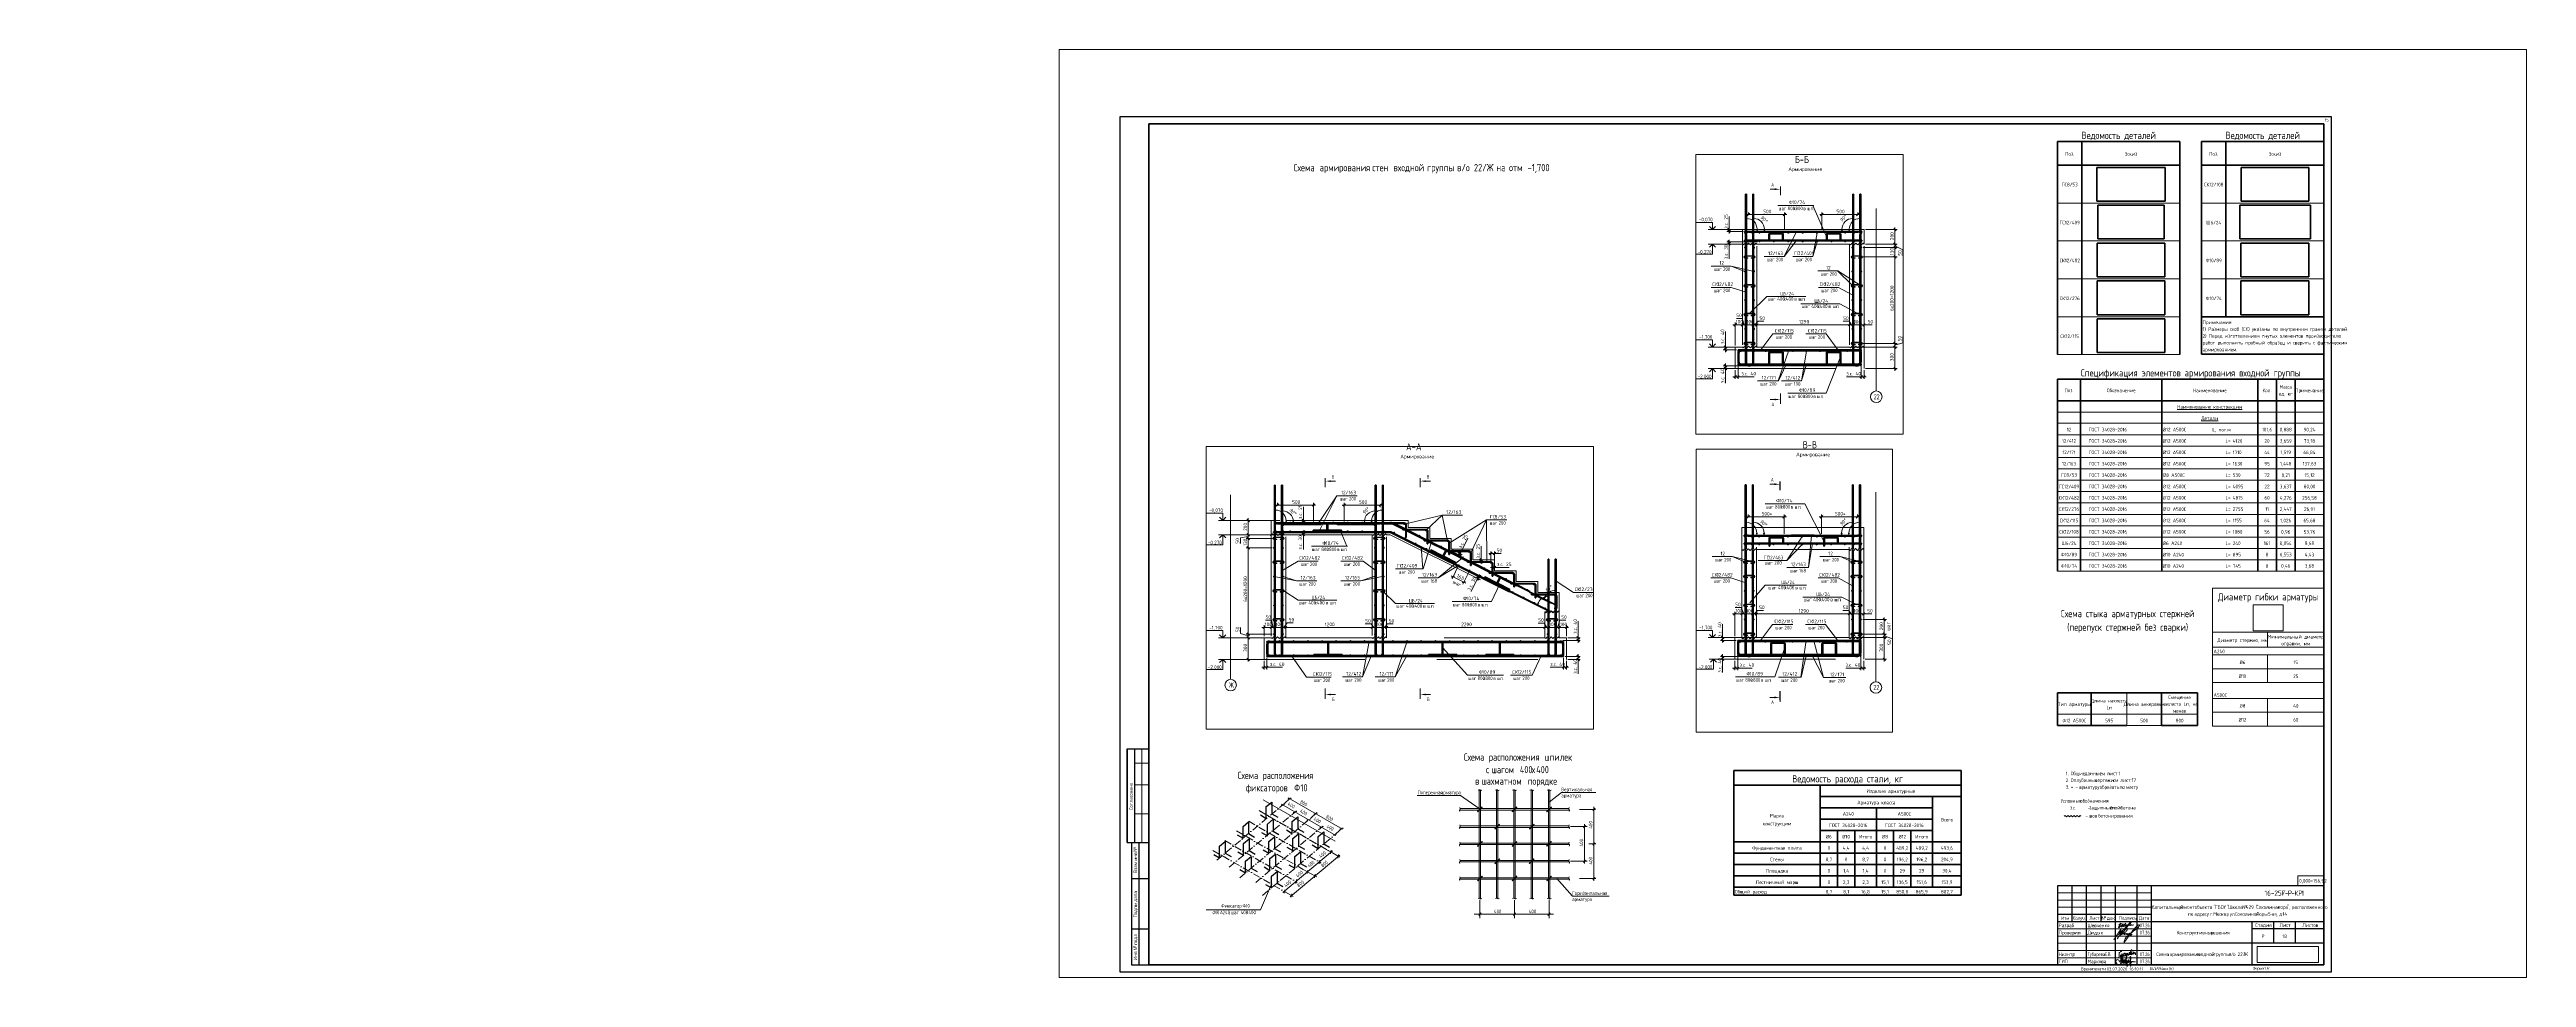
# Paper-space layout 'Layout1' of a CAD drawing. Header units: millimetres. Extents: x -743 to 977, y -4 to 640.
# The model-space entities are those that its viewports show. They can reach past a viewport. Long polylines and large blocks are cut down to what shows.
import ezdxf

# ---------------------------------------------------------------- set-up
doc = ezdxf.new("R2010")
doc.units = ezdxf.units.MM
for name, pattern in [('01 Штриховая _4 мм_', [6, 3.5, -2.5]), ('02 Штрихпунктирная _20 мм_', [25, 20, -2.5, 0, -2.5]), ('02 Штрихпунктирная _5 мм_', [8, 5, -1.5, 0, -1.5]), ('04 Пунктир 10мм', [10, 0, -10])]:
    doc.linetypes.add(name, pattern=pattern)
doc.layers.add('_NPLT_SIGN', color=5, linetype='Continuous', lineweight=9, true_color=0x0000ff, plot=False)
doc.layers.add('NPLT_SIGN', color=5, linetype='Continuous', lineweight=9, true_color=0x0000ff, plot=False)
for name, color, linetype, lineweight in [('AA_Dim', 7, 'Continuous', 9), ('AA_Dim-20', 7, 'Continuous', 9), ('AA_Linii', 7, 'Continuous', 9), ('AA_Oformlenie', 7, 'Continuous', 9), ('AA_Razrez', 7, 'Continuous', 9), ('AA_Vinoska', 7, 'Continuous', 9), ('AA_Visotnaya otmetka', 7, 'Continuous', 9), ('Gen_Stamp', 7, 'Continuous', 9), ('Gen_Table', 7, 'Continuous', 9), ('Gen_Text', 7, 'Continuous', 9), ('KR_Armatura', 7, 'Continuous', 20), ('KR_Armatura_Tonkie', 7, 'Continuous', 20), ('Оси', 7, 'Continuous', 9)]:
    doc.layers.add(name, color=color, linetype=linetype, lineweight=lineweight)
doc.layers.add('AA_NPLT_Vports', color=7, linetype='Continuous', plot=False)
for name, color, linetype, lineweight, true_color in [('AF_Perekritie', 7, 'Continuous', 60, 0x006a35), ('AF_Perekritie_Опалубка', 7, 'Continuous', 60, 0x006a35), ('AF_Stena_Опалубка', 7, 'Continuous', 20, 0x0063c6), ('KR_Fundament', 7, 'Continuous', 20, 0x804000)]:
    doc.layers.add(name, color=color, linetype=linetype, lineweight=lineweight, true_color=true_color)
doc.styles.add('GOST Common_1', font='GOST_Common.ttf', dxfattribs={"height": 2.5})
doc.styles.add('GOST Common_2', font='GOST_Common.ttf', dxfattribs={"width": 0.85, "height": 5})
doc.styles.add('GOST Common_3', font='GOST_Common.ttf', dxfattribs={"width": 0.85, "height": 2.5})
doc.styles.add('GOST Common_4', font='GOST_Common.ttf', dxfattribs={"width": 0.85, "height": 2.5})
doc.styles.add('ISOCPEUR', font='isocpeur.TTF', dxfattribs={"width": 0.7, "height": 50})
doc.styles.add('ISOCPEUR_1', font='isocpeur.TTF', dxfattribs={"width": 0.9, "height": 50})
doc.styles.add('ISOCPEUR_10', font='isocpeur.TTF', dxfattribs={"height": 2.1})
doc.styles.add('ISOCPEUR_11', font='isocpeur.TTF', dxfattribs={"width": 0.85, "height": 3.5})
doc.styles.add('ISOCPEUR_12', font='isocpeur.TTF', dxfattribs={"width": 0.75, "height": 2.5})
doc.styles.add('ISOCPEUR_13', font='isocpeur.TTF', dxfattribs={"width": 0.85, "height": 5})
doc.styles.add('ISOCPEUR_14', font='isocpeur.TTF', dxfattribs={"width": 0.85, "height": 2.5})
doc.styles.add('ISOCPEUR_2', font='isocpeur.TTF', dxfattribs={"width": 0.8, "height": 50})
doc.styles.add('ISOCPEUR_3', font='isocpeur.TTF', dxfattribs={"width": 0.7, "height": 70})
doc.styles.add('ISOCPEUR_4', font='isocpeur.TTF', dxfattribs={"width": 0.85, "height": 50})
doc.styles.add('ISOCPEUR_5', font='isocpeur.TTF', dxfattribs={"width": 0.85, "height": 2.5})
doc.styles.add('ISOCPEUR_6', font='isocpeur.TTF', dxfattribs={"width": 0.85, "height": 2.3})
doc.styles.add('ISOCPEUR_7', font='isocpeur.TTF', dxfattribs={"width": 0.85, "height": 2})
doc.styles.add('ISOCPEUR_8', font='isocpeur.TTF', dxfattribs={"width": 0.85, "height": 2.1})
doc.styles.add('ISOCPEUR_9', font='isocpeur.TTF', dxfattribs={"width": 0.9, "height": 2})
doc.styles.add('ISOCPEUR_I', font='isocpeui.ttf', dxfattribs={"width": 0.85, "height": 50})
doc.styles.add('ISOCPEUR_I_1', font='isocpeui.ttf', dxfattribs={"width": 0.7, "height": 0.3})
doc.dimstyles.new('00_Точн_3_знака__прозр_', dxfattribs={"dimscale": 304.8, "dimtxt": 50.137748, "dimasz": 0.111549, "dimexe": 0.098425, "dimexo": 0.065617, "dimgap": 0.006562, "dimtad": 1, "dimdec": 3, "dimrnd": 0.001, "dimdsep": 46, "dimtxsty": 'ISOCPEUR_1', "dimblk1": 'OBLIQUE', "dimblk2": 'OBLIQUE', "dimsah": 1, "dimcen": 0.09, "dimdle": 0.098425, "dimazin": 0, "dimtfac": 1, "dimtdec": 4, "dimtix": 1, "dimtmove": 0, "dimatfit": 3, "dimfxl": 1, "dimtvp": 1, "dimtolj": 1, "dimtzin": 0, "dimlwd": 18, "dimlwe": 18, "dimarcsym": 2})
doc.dimstyles.new('00_Точн_3_знака__прозр__1', dxfattribs={"dimscale": 304.8, "dimtxt": 50.137748, "dimasz": 0.111549, "dimexe": 0.098425, "dimexo": 0.065617, "dimgap": 0.006562, "dimtad": 1, "dimdec": 3, "dimrnd": 0.001, "dimdsep": 46, "dimtxsty": 'ISOCPEUR_1', "dimblk1": 'OBLIQUE', "dimblk2": 'OBLIQUE', "dimsah": 1, "dimcen": 0.09, "dimdle": 0.098425, "dimazin": 0, "dimtfac": 1, "dimtdec": 4, "dimtix": 1, "dimtmove": 1, "dimatfit": 3, "dimfxl": 1, "dimtvp": 1, "dimtolj": 1, "dimtzin": 0, "dimlwd": 18, "dimlwe": 18, "dimarcsym": 2})
doc.dimstyles.new('05_Округл_1мм__прозр_', dxfattribs={"dimscale": 304.8, "dimtxt": 50.137748, "dimasz": 0.111549, "dimexe": 0.098425, "dimexo": 0.065617, "dimgap": 0.006562, "dimtad": 1, "dimdec": 0, "dimdsep": 46, "dimtxsty": 'ISOCPEUR_1', "dimblk1": 'OBLIQUE', "dimblk2": 'OBLIQUE', "dimsah": 1, "dimcen": 0.09, "dimdle": 0.098425, "dimazin": 0, "dimtfac": 1, "dimtdec": 4, "dimtix": 1, "dimtmove": 0, "dimatfit": 3, "dimfxl": 1, "dimtvp": 1, "dimtolj": 1, "dimtzin": 0, "dimlwd": 18, "dimlwe": 18, "dimarcsym": 2})
picture_1 = doc.add_image_def('image1.jpg', size_in_pixel=(1429, 378))
picture_2 = doc.add_image_def('image2.bmp', size_in_pixel=(1200, 600))
picture_3 = doc.add_image_def('image3.bmp', size_in_pixel=(1200, 600))
picture_4 = doc.add_image_def('image4.bmp', size_in_pixel=(1200, 600))
picture_5 = doc.add_image_def('image5.bmp', size_in_pixel=(1190, 605))
picture_6 = doc.add_image_def('image6.bmp', size_in_pixel=(1256, 623))
picture_7 = doc.add_image_def('image7.png', size_in_pixel=(149, 127))
picture_8 = doc.add_image_def('image8.bmp', size_in_pixel=(1202, 598))
picture_9 = doc.add_image_def('image9.bmp', size_in_pixel=(1202, 598))
picture_10 = doc.add_image_def('image10.bmp', size_in_pixel=(1256, 600))
picture_11 = doc.add_image_def('image11.bmp', size_in_pixel=(1200, 600))

# ---------------------------------------------------------------- blocks, each defined once
blk = doc.blocks.new('020_Основная надпись Форма 3 - ООО ПСК _Азурит_-3650525-Схема армирования входной группы в_о 22_Ж')
at = {"layer": 'AA_Vinoska', "lineweight": 30}
for p, q in [((-836, 155), (-836, 90)), ((-836, 155), (-821, 155)), ((-836, 90), (-836, 155)), ((-831, 155), (-831, 90)), ((-836, 90), (-821, 90)), ((-833, 90), (-833, 5)), ((-833, 90), (-821, 90)), ((-828, 90), (-828, 5)), ((-833, 65), (-821, 65)), ((-190, 60), (-190, 5)), ((-5, 60), (-190, 60)), ((-180, 60), (-180, 35)), ((-170, 60), (-170, 5)), ((-160, 60), (-160, 35)), ((-150, 60), (-150, 5)), ((-135, 60), (-135, 5)), ((-125, 60), (-125, 5)), ((-125, 40), (-190, 40)), ((-125, 35), (-190, 35)), ((-5, 50), (-125, 50)), ((-5, 35), (-125, 35)), ((-55, 35), (-55, 5)), ((-40, 35), (-40, 30)), ((-25, 35), (-25, 30)), ((-833, 30), (-821, 30)), ((-5, 20), (-125, 20)), ((-5, 30), (-55, 30)), ((-40, 30), (-40, 20)), ((-25, 30), (-25, 20)), ((-833, 5), (-821, 5))]:
    blk.add_line(p, q, dxfattribs=at)
at = {"layer": 'AA_Vinoska', "lineweight": 18}
for p, q in [((-826, 155), (-826, 90)), ((-821, 155), (-821, 90)), ((-831, 145), (-821, 145)), ((-831, 130), (-821, 130)), ((-831, 110), (-821, 110)), ((-125, 55), (-190, 55)), ((-125, 50), (-190, 50)), ((-125, 45), (-190, 45)), ((-125, 30), (-190, 30)), ((-125, 25), (-190, 25)), ((-125, 20), (-190, 20)), ((-125, 15), (-190, 15)), ((-125, 10), (-190, 10))]:
    blk.add_line(p, q, dxfattribs=at)
at = {"layer": 'AA_Vinoska'}
for q in [(-5, 70), (-15, 60)]:
    blk.add_line((-5, 60), q, dxfattribs=at)
at = {"layer": 'Gen_Stamp', "lineweight": 25}
for p, q in [((-841, 0), (-841, 594)), ((-841, 594), (0, 594)), ((0, 594), (0, 0)), ((0, 0), (-841, 0))]:
    blk.add_line(p, q, dxfattribs=at)
at = {"layer": 'Gen_Stamp', "lineweight": 80}
for p, q in [((-821, 5), (-821, 589)), ((-821, 589), (-5, 589)), ((-5, 589), (-5, 5)), ((-5, 5), (-821, 5))]:
    blk.add_line(p, q, dxfattribs=at)
at = {"layer": 'Gen_Stamp', "char_height": 2.5, "attachment_point": 1, "rotation": 90, "style": 'ISOCPEUR_5'}
for s, insert, width in [('Согласовано', (-834.7, 112.6), 20.375), ('\\fISOCPEUR|b0|i0|c204|p34|;\\W.85;№', (-831.7, 83.6), 3.135), ('Взам', (-831.7, 68.7), 7.836), ('инв', (-831.7, 77.1), 5.52), ('. ', (-831.7, 81.7), 2.317), ('. ', (-831.7, 75.2), 2.317), ('дата', (-831.7, 48.8), 8.245), ('\\fISOCPEUR|b0|i0|c204|p34|;\\W.85; ', (-831.7, 47.5), 1.567), ('Подп', (-831.7, 37.9), 7.564), ('\\fISOCPEUR|b0|i0|c204|p34|;\\W.85;и', (-831.7, 46), 1.84), ('. ', (-831.7, 44.1), 2.317), ('\\fISOCPEUR|b0|i0|c204|p34|;\\W.85;№', (-831.7, 15), 3.135), ('\\fISOCPEUR|b0|i0|c204|p34|;\\W.85; ', (-831.7, 17.6), 1.567), ('подл', (-831.7, 18.9), 7.359), ('\\fISOCPEUR|b0|i0|c204|p34|;\\W.85;.', (-831.7, 24.9), 0.75), ('Инв', (-831.7, 8.4), 5.724), ('. ', (-831.7, 13.1), 2.317)]:
    blk.add_mtext(s, dxfattribs=dict(at, insert=insert, width=width))
at = {"layer": 'Gen_Stamp', "attachment_point": 1}
for s, insert, char_height, width, style in [('Изм', (-187.4, 38.6), 2.3, 5.179, 'ISOCPEUR_6'), ('\\fISOCPEUR|b0|i0|c204|p34|;\\W.85;.', (-183.1, 38.6), 2.3, 0.681, 'ISOCPEUR_6'), ('Кол', (-179.6, 38.8), 2.5, 5.724, 'ISOCPEUR_5'), ('\\fISOCPEUR|b0|i0|c204|p34|;\\W.85;.', (-174.9, 38.8), 2.5, 0.75, 'ISOCPEUR_5'), ('уч', (-174.3, 38.8), 2.5, 3.68, 'ISOCPEUR_5'), ('\\fISOCPEUR|b0|i0|c204|p34|;\\W.85;.', (-171.2, 38.8), 2.5, 0.75, 'ISOCPEUR_5'), ('Лист', (-167.9, 38.7), 2.3, 6.951, 'ISOCPEUR_6'), ('\\fISOCPEUR|b0|i0|c204|p34|;\\W.85;№', (-159.5, 38.8), 2.5, 3.135, 'ISOCPEUR_5'), ('\\fISOCPEUR|b0|i0|c204|p34|;\\W.85; ', (-156.9, 38.8), 2.5, 1.567, 'ISOCPEUR_5'), ('док', (-155.6, 38.8), 2.5, 5.52, 'ISOCPEUR_5'), ('\\fISOCPEUR|b0|i0|c204|p34|;\\W.85;.', (-151.1, 38.8), 2.5, 0.75, 'ISOCPEUR_5'), ('Подпись', (-147.3, 38.7), 2.3, 11.38, 'ISOCPEUR_6'), ('Дата', (-133.4, 38.7), 2.3, 7.905, 'ISOCPEUR_6'), ('Стадия', (-52.6, 33.9), 2.5, 11.721, 'ISOCPEUR_5'), ('\\fISOCPEUR|b0|i0|c204|p34|;\\W.85;Р', (-48.4, 26.1), 2.5, 2.044, 'ISOCPEUR_5'), ('Лист', (-35.8, 33.9), 2.5, 7.768, 'ISOCPEUR_5'), ('Листов', (-20, 33.9), 2.5, 11.448, 'ISOCPEUR_5'), ('Формат', (-54.5, 3.6), 2, 10.426, 'ISOCPEUR_7'), ('\\fISOCPEUR|b0|i0|c204|p34|;\\W.85; ', (-45.9, 3.6), 2, 1.295, 'ISOCPEUR_7'), ('\\fISOCPEUR|b0|i0|c204|p34|;\\W.85;А', (-44.9, 3.6), 2, 1.908, 'ISOCPEUR_7'), ('\\fISOCPEUR|b0|i0|c204|p34|;\\W.85;1', (-43.3, 3.6), 2, 1.022, 'ISOCPEUR_7')]:
    blk.add_mtext(s, dxfattribs=dict(at, insert=insert, char_height=char_height, width=width, style=style))
at = {"layer": 'Gen_Stamp', "color": 9, "true_color": 0xc0c0c0, "attachment_point": 1}
for s, insert, char_height, width, style in [('Время', (-173.6, 3.4), 2.1, 8.245, 'ISOCPEUR_8'), ('\\fISOCPEUR|b0|i0|c204|p34|;\\W.85; ', (-166.8, 3.4), 2.1, 1.363, 'ISOCPEUR_8'), ('печати', (-165.7, 3.4), 2.1, 10.085, 'ISOCPEUR_8'), ('\\fISOCPEUR|b0|i0|c204|p34|;\\W.85;:', (-157.3, 3.4), 2.1, 0.681, 'ISOCPEUR_8'), ('841', (-126.1, 3.4), 2, 4.473, 'ISOCPEUR_9'), ('\\fISOCPEUR|b0|i0|c204|p34|;\\W.9;х', (-122.4, 3.4), 2, 1.587, 'ISOCPEUR_9'), ('594', (-121.1, 3.4), 2, 4.978, 'ISOCPEUR_9'), ('мм', (-117, 3.4), 2, 3.608, 'ISOCPEUR_9'), (' (h)', (-114, 3.4), 2, 4.69, 'ISOCPEUR_9')]:
    blk.add_mtext(s, dxfattribs=dict(at, insert=insert, char_height=char_height, width=width, style=style))
at = {"layer": 'Gen_Stamp'}
image = blk.add_image(picture_1, insert=(-51.3, 6.6), size_in_units=(42.5, 11.3), dxfattribs=at)
image.dxf.flags = 7
blk = doc.blocks.new('022_Маркова - ГИП-3717660-Схема армирования входной группы в_о 22_Ж')
at = {"layer": '_NPLT_SIGN'}
for points, knots in [([(43.9, 0.7), (43.5, 2.1), (42.5, 3.5), (41.8, 3.8), (40.7, 3.5), (40.3, 2.4), (40.8, 1.3), (41.8, 0.2), (43.1, 0), (44.4, 0.8), (44.6, 1.9), (44.6, 3.8), (44.6, 4.8)], [0, 0, 0, 0, 0.00435621, 0.00834068, 0.01168595, 0.01550962, 0.01972632, 0.02417924, 0.0289255, 0.03328241, 0.03828155, 0.04275783, 0.04275783, 0.04275783, 0.04275783]), ([(44.8, 4.3), (44.7, 4.8), (44.5, 5.1), (44.1, 5.2), (43.9, 5), (43.9, 4.3), (44.5, 2.5), (45, 1.3), (45.1, 1.2), (45.1, 1.2), (45.2, 1.6), (45.4, 3.1), (45.4, 4.3), (45.4, 4.8), (45.2, 4.9), (45.1, 4.9), (45, 4.7), (45.1, 3.6), (45.5, 1.9), (45.8, 1.1), (45.9, 1.1), (46, 1.2), (46.3, 2.5), (46.3, 2.9), (46.3, 3), (46.1, 3), (45.9, 3), (45.7, 2.7), (45.7, 2.1), (46, 1.8), (46.3, 1.6), (46.5, 1.3), (46.8, 1.1), (47, 1.1), (47.2, 2.5), (47.1, 3.1), (46.8, 3.5), (46.3, 3.5), (46, 3.2), (45.9, 2.8), (46, 2.1), (46.3, 1.7), (46.5, 1.7), (47, 2), (47, 2.2), (47, 2.8), (46.9, 3), (46.9, 3), (46.9, 3), (46.9, 2.9), (46.9, 1.8), (47.2, 1.4), (47.4, 1.2), (47.6, 1.3), (48, 1.9), (48, 2.6), (47.7, 3.7), (47.5, 4.4), (47.5, 4.6), (47.4, 4.6), (47.4, 4.6), (47.5, 3.8), (48.1, 1.2), (48.5, 0.1), (48.7, -0.8), (48.7, -0.9), (48.6, -0.9), (48.4, -0.9), (47.9, -0.2), (47.6, 0.7), (47.5, 2), (47.6, 2.7), (48, 3), (48.2, 2.9), (48.3, 2.8), (48.3, 2.5), (48.4, 1.9), (48.7, 1.5), (48.8, 1.5), (49, 1.6), (49, 1.8), (49.1, 2.2), (49.2, 2.9), (49.1, 3.2), (49.1, 3.5), (49.1, 3.5), (49.2, 3.5), (49.5, 2.8), (49.7, 2.2), (49.7, 2), (49.7, 2), (49.6, 2), (49.5, 2.4), (49.4, 2.6), (49.5, 3.1), (49.6, 3.2), (49.7, 3.1), (50, 2.6), (50.1, 2.2), (50.4, 2.2), (50.6, 2.5), (50.8, 3.4), (51, 4.4), (50.9, 5.3), (50.7, 5.8), (50.5, 5.9), (50.4, 5.8), (50.3, 5.6), (50.4, 4.9), (50.5, 4.1), (50.7, 2.5), (50.9, 1.3), (50.9, 0.5), (50.9, -0.1), (51, -0.5), (51, -0.9), (50.9, -1), (50.7, -0.9), (50.4, -0.6), (50.2, 1.1), (50.1, 2.1), (50.2, 2.6), (50.3, 2.7), (50.6, 2.5), (50.7, 2.1), (50.7, 1.9), (50.7, 1.4), (51, 1.3), (51.2, 1.5), (51.5, 2.3), (51.6, 2.5), (51.7, 2.5), (51.8, 2.4), (51.8, 2.1), (51.9, 2.1), (52, 2.2), (52.1, 2.4), (52.3, 2.5), (52.4, 2.4), (52.5, 2.2), (52.6, 2.1), (52.8, 2.1), (52.9, 2.1), (53.1, 2.2), (53.4, 2.2), (53.5, 2.1), (53.7, 2.1), (53.9, 2.1), (54.1, 2.2)], [0, 0, 0, 0, 0.0013642, 0.0024716, 0.0039271, 0.0071604, 0.0114923, 0.0151992, 0.0168552, 0.017577, 0.0197425, 0.0231954, 0.0267048, 0.0287659, 0.0295817, 0.0300123, 0.031498, 0.0347832, 0.0388614, 0.0418614, 0.0430502, 0.0447716, 0.0468358, 0.0489595, 0.0498178, 0.0504412, 0.0511968, 0.0523995, 0.0538233, 0.0552935, 0.0565438, 0.0577717, 0.0588373, 0.0609859, 0.0633503, 0.0660541, 0.0677903, 0.0693288, 0.0708886, 0.0726354, 0.0744423, 0.0759439, 0.0772831, 0.0783918, 0.0798486, 0.0809736, 0.0818741, 0.0822252, 0.0824312, 0.0837412, 0.0855667, 0.0876358, 0.0887665, 0.0901391, 0.0918825, 0.0946733, 0.0974863, 0.0997671, 0.1008166, 0.101087, 0.1020353, 0.1058616, 0.110959, 0.1161878, 0.1186349, 0.1198924, 0.1203364, 0.1215942, 0.123759, 0.1272016, 0.1305016, 0.133259, 0.1348584, 0.1358061, 0.1366498, 0.1378419, 0.1393454, 0.1406226, 0.1414171, 0.1419862, 0.1428554, 0.1443162, 0.1458558, 0.147224, 0.1479078, 0.1483694, 0.1493507, 0.1509007, 0.1525761, 0.1534842, 0.1538318, 0.1543395, 0.1550943, 0.1563412, 0.1572985, 0.1581547, 0.1590571, 0.160364, 0.1617296, 0.1629626, 0.1646785, 0.1672603, 0.1703712, 0.1730004, 0.1747326, 0.175603, 0.1762204, 0.1774892, 0.1794496, 0.1828662, 0.186801, 0.1907892, 0.1937227, 0.1957314, 0.1972287, 0.1982494, 0.1990669, 0.1999687, 0.2025853, 0.2060361, 0.2096286, 0.2115128, 0.2127044, 0.213734, 0.2148092, 0.2159556, 0.216966, 0.2181091, 0.2197772, 0.2213504, 0.222648, 0.2231309, 0.2237283, 0.2243257, 0.2249206, 0.2254421, 0.2261004, 0.22678, 0.2274149, 0.2280973, 0.2287697, 0.2293729, 0.2299582, 0.230652, 0.2313279, 0.2319846, 0.2325681, 0.2332749, 0.2332749, 0.2332749, 0.2332749])]:
    blk.add_open_spline(points, degree=3, knots=knots, dxfattribs=at)
blk = doc.blocks.new('022_Губарева Е_В_ - Нормоконтроль-3718201-Схема армирования входной группы в_о 22_Ж')
at = {"layer": '_NPLT_SIGN'}
for points, knots in [([(42.6, -0.2), (42.7, 1.1), (42.8, 2), (42.8, 3), (42.8, 3.4), (42.9, 3.5), (43.9, 4.4), (44.2, 4.4), (44.3, 4.4), (44.4, 4.4), (44.4, 4)], [0, 0, 0, 0, 0.0035831, 0.00610071, 0.00770703, 0.00968285, 0.01159584, 0.01352143, 0.01412232, 0.01475797, 0.01475797, 0.01475797, 0.01475797]), ([(43.8, 1.9), (43.7, 1.5), (43.7, 1), (43.8, 0.6), (43.9, 0.5), (44.1, 0.7), (44.5, 1.3), (44.8, 2), (44.9, 2.5), (44.9, 2.7), (44.8, 2.7), (44.7, 2.7), (44.4, 1.8), (44.3, 0.6), (44.3, -0.5), (44.4, -1.5), (44.4, -2.2), (44.2, -2.6), (44.1, -2.6), (43.9, -2.6), (43.8, -2.3), (43.9, -1.1), (44.1, -0.3), (44.7, 1.2), (45, 1.9), (45.2, 2), (45.3, 1.9), (45.3, 1.5), (45.4, 1.1), (45.5, 1), (45.7, 1), (45.8, 1), (45.9, 1.2), (46, 1.5), (45.9, 1.6), (45.7, 1.5), (45.6, 1.3), (45.3, 0.9), (45.3, 0.7), (45.2, 0.6), (45.2, 0.6), (45.2, 0.8), (45.6, 2.2), (46, 2.7), (46.4, 3.1), (46.7, 3.2), (46.8, 3.1), (46.9, 3), (47, 2.2), (46.9, 1.9), (46.7, 1.1), (46.6, 1), (46.6, 1.1), (46.7, 1.6), (47.1, 2.4), (47.3, 2.8), (47.5, 3), (47.6, 2.9), (47.5, 1.8), (47.5, 1.2), (47.5, 1.1)], [0, 0, 0, 0, 0.00141903, 0.00251453, 0.00337203, 0.00464653, 0.00656525, 0.00877126, 0.01035522, 0.01120876, 0.01162334, 0.0128081, 0.0152087, 0.01880295, 0.02245602, 0.02553595, 0.02780375, 0.02915839, 0.02992211, 0.0305915, 0.03233411, 0.03487331, 0.03881069, 0.04238535, 0.04524248, 0.04650068, 0.0473813, 0.04840926, 0.04948548, 0.0502589, 0.05082659, 0.051391, 0.05208083, 0.05284209, 0.05363298, 0.05434785, 0.05541659, 0.0564329, 0.05731609, 0.05768512, 0.05801426, 0.05982684, 0.06230422, 0.06525775, 0.06687307, 0.06797065, 0.06863967, 0.06985615, 0.07125576, 0.07337441, 0.07476414, 0.07584655, 0.07660409, 0.07822482, 0.08024043, 0.08198553, 0.08292431, 0.08454256, 0.08644351, 0.08840011, 0.08840011, 0.08840011, 0.08840011]), ([(46.7, 1.9), (47.3, 2.1), (47.8, 2.4), (48.4, 2.8), (48.5, 2.9), (48.6, 3), (48.6, 3.1), (48.5, 3.1), (48.2, 2.6), (48.1, 2.2), (48, 1.2), (48, 0), (48, -0.5), (48, -0.7), (47.9, -0.7), (47.8, -0.6), (47.8, 0), (48.4, 1.8), (48.9, 2.5), (49, 2.6), (49.1, 2.6), (49.1, 2.5), (49.1, 2), (49.1, 1.8), (49.2, 1.8), (49.3, 1.8), (49.9, 2.4), (50.2, 3), (50.3, 3.3), (50.2, 3.6), (50.1, 3.7), (49.8, 3.5), (49.7, 3.1), (49.7, 2.6), (49.9, 2.2), (50.1, 2.1), (50.4, 2.2), (50.8, 2.7), (51.4, 3.5), (51.8, 4.6), (51.6, 5.4), (51.5, 5.5), (51.4, 5.5), (51.3, 5.5), (51.1, 5.2), (50.7, 4.2), (50.6, 3.1), (50.7, 2.3), (50.9, 2.1), (51.1, 2.1), (51.6, 2.5), (51.6, 3), (51.5, 3.2), (51.3, 3.2), (51.1, 3.1), (51, 2.9), (51, 2.6), (51, 2.4), (51.1, 2.3), (51.5, 2.4), (52.2, 3), (52.4, 3.2), (52.6, 3.7), (52.9, 3.9), (53.3, 3.8), (53.3, 3.2), (53, 2.8), (52.5, 2.4), (52.3, 2.9), (52.4, 3.4), (52.5, 3.5), (52.5, 3.3), (52.6, 3.3), (53.3, 3.3), (53.8, 3.3), (54.2, 3.3), (54.2, 2.9), (54.2, 2.6), (54.1, 2.4), (54.1, 2.2), (54.2, 2)], [0, 0, 0, 0, 0.002061, 0.0036154, 0.0046696, 0.0050974, 0.0054418, 0.0062669, 0.0074082, 0.0095322, 0.012344, 0.0152477, 0.0173466, 0.0182547, 0.0187982, 0.0197454, 0.0226428, 0.0262833, 0.0295057, 0.0307223, 0.0311997, 0.0318816, 0.0327288, 0.0334831, 0.0338833, 0.0349628, 0.0367236, 0.0387232, 0.0400853, 0.0408698, 0.0416582, 0.0425762, 0.0439393, 0.0454368, 0.046769, 0.0478604, 0.0491315, 0.0512693, 0.0543417, 0.0576748, 0.0600731, 0.0612526, 0.0616232, 0.0622122, 0.0638923, 0.0666299, 0.069869, 0.0723061, 0.0737444, 0.0750704, 0.0765109, 0.078042, 0.0790802, 0.0798296, 0.0806092, 0.081431, 0.0822644, 0.0829363, 0.0836607, 0.0852585, 0.0870435, 0.0889793, 0.0902316, 0.0915967, 0.0930789, 0.0947907, 0.0967323, 0.0986141, 0.1003735, 0.1016008, 0.1024329, 0.1028978, 0.1039958, 0.1054643, 0.107171, 0.1085436, 0.10964, 0.1106443, 0.1114336, 0.1121611, 0.1121611, 0.1121611, 0.1121611])]:
    blk.add_open_spline(points, degree=3, knots=knots, dxfattribs=at)
blk = doc.blocks.new('022_Нет подписи - 022_Нет подписи-1287868-Схема армирования входной группы в_о 22_Ж')
at = {"layer": 'AA_Vinoska'}
blk.add_line((0, 0), (0, 5), dxfattribs=at)
blk = doc.blocks.new('022_Дидык - Проверил-3717937-Схема армирования входной группы в_о 22_Ж')
at = {"layer": 'NPLT_SIGN'}
for points, degree in [([(44.2, 5), (39.1, -2.5)], 1), ([(45.4, 2.5), (50.4, 9)], 1), ([(50.1, 1), (50.9, 2)], 1), ([(50.4, 9), (50.7, 8.7), (50.5, 8.4)], 2)]:
    blk.add_open_spline(points, degree=degree, dxfattribs=at)
for points, knots in [([(42.6, 2.7), (43.3, 3.4), (44.2, 3.7), (44.6, 3.6), (44, 3.1), (42.7, 2.1), (42.8, 2), (43.3, 1.9), (43, 1.3), (41.8, 0.7), (40.4, 0.2)], [0, 0, 0, 0, 0.00257908, 0.00490218, 0.00804204, 0.01091335, 0.01349317, 0.01499468, 0.01769479, 0.02153982, 0.02153982, 0.02153982, 0.02153982]), ([(43.5, 1.8), (43.4, 2.3), (45.4, 4.1), (47, 5.5), (47.9, 5.8), (48.5, 5.3), (48.5, 4.7), (48, 3.6), (46.7, 2.3), (44.7, 1), (43.7, 0.7), (43.7, 1), (43.7, 1.6), (44.9, 3), (45.4, 3.3), (45.7, 3.1), (45.8, 2.9), (41.8, -1.1), (41.6, -1.6), (41.6, -1.8), (41.8, -1.8), (41.9, -1.7)], [0, 0, 0, 0, 0.00579009, 0.01209857, 0.01630687, 0.01891896, 0.0217722, 0.02579759, 0.03165415, 0.03734841, 0.04140241, 0.04355404, 0.04650833, 0.04980391, 0.05281755, 0.0541252, 0.06092527, 0.06795522, 0.07499617, 0.07606291, 0.07673449, 0.07673449, 0.07673449, 0.07673449]), ([(48.8, 1.1), (49.8, 1.8), (50.1, 2), (50.4, 2.4), (50.1, 1.8), (50.1, 1), (50.7, 1.8), (55.5, 7.8), (56.7, 8), (57, 7.7), (56.6, 6.7), (54.9, 4.9), (46.7, -0.9), (46.1, -4.4), (46.3, -4.6), (48.4, -1.2), (50.1, 1)], [0, 0, 0, 0, 0.0023489, 0.0040688, 0.0062669, 0.0089514, 0.0196464, 0.0308469, 0.0414039, 0.0445038, 0.0489699, 0.0644749, 0.0826434, 0.098344, 0.1070883, 0.115037, 0.115037, 0.115037, 0.115037]), ([(46.6, 2.4), (46.3, 1.4), (46.3, 1.1), (46.5, 1.1), (47.1, 1.5), (47.6, 1.9), (47.8, 2.1), (47.4, 1.5)], [0, 0, 0, 0, 0.001738604, 0.003137735, 0.004906237, 0.006696871, 0.008500965, 0.008500965, 0.008500965, 0.008500965]), ([(47.4, 1.5), (47.4, 1), (48.1, 1.4), (48.7, 2), (48.4, 1.3), (48.2, 1), (48.8, 1.1)], [0, 0, 0, 0, 0.002404219, 0.005052125, 0.007160297, 0.008951112, 0.008951112, 0.008951112, 0.008951112]), ([(50.1, 1), (50.9, 1.5), (51.5, 1.4), (51.6, 1.2), (51, 0.8), (50.5, 0.2), (50.4, -0.3)], [0, 0, 0, 0, 0.002031734, 0.003845859, 0.005853103, 0.00798932, 0.00798932, 0.00798932, 0.00798932])]:
    blk.add_open_spline(points, degree=3, knots=knots, dxfattribs=at)
blk = doc.blocks.new('022_Шевченко - Разработал-3717397-Схема армирования входной группы в_о 22_Ж')
at = {"layer": '_NPLT_SIGN'}
for points, knots in [([(42.5, 2.6), (43.1, 3.1), (43.8, 3.7), (44.1, 3.9), (44.2, 3.9), (44.3, 3.9), (44.3, 3.8), (44.2, 3.7), (43.8, 3.2), (43, 2.2), (42.4, 1.3), (42.4, 1.1), (42.4, 0.9), (42.6, 0.9), (43.2, 1.3), (43.6, 1.7), (44.4, 2.4), (45.1, 3.1), (45.8, 3.9), (45.1, 3), (44.5, 2.4), (44.1, 1.5), (44.1, 1.4), (44.1, 1.4), (44.4, 1.4), (44.7, 1.5), (45.4, 2.1), (46.3, 2.9), (47.4, 3.9), (47.4, 3.9), (47.4, 3.9), (47.4, 3.9), (46.5, 3), (46.2, 2.5), (45.8, 2), (45.7, 1.8), (45.8, 1.7), (46, 1.7), (46.2, 1.8), (46.6, 2.1), (47.2, 2.5), (47.6, 2.8), (47.8, 2.9), (47.8, 2.9), (47.8, 2.8), (47.8, 2.8), (47.5, 2.4), (47.3, 2.3), (47.2, 2.1), (47.2, 2), (47.4, 2), (47.5, 2.1), (47.7, 2.2), (47.9, 2.3), (48.1, 2.4), (48.2, 2.5), (48.9, 3), (49.7, 3.6), (50.2, 4), (50.7, 4.3), (50.9, 4.4), (51.1, 4.6), (51.2, 4.8), (51.2, 5), (51.1, 5.1), (51, 5.1), (51, 5.1), (50.8, 4.9), (50.7, 4.7), (50.5, 4.4), (50.1, 3.9), (49.5, 3.4), (49.2, 2.9), (48.7, 2.1), (48.1, 1.2), (47.7, 0.7), (47.5, 0.5), (46.9, -0.1), (46.8, -0.2), (46.7, -0.2), (46.6, -0.1)], [0, 0, 0, 0, 0.0023049, 0.0038152, 0.0043622, 0.0045683, 0.0048282, 0.0057791, 0.0080466, 0.0113522, 0.0141487, 0.0157757, 0.0163924, 0.0175553, 0.0191558, 0.0217648, 0.0246845, 0.0281167, 0.0316525, 0.0349884, 0.0382022, 0.0402388, 0.041517, 0.0420024, 0.0427253, 0.0443171, 0.047062, 0.0510581, 0.0540802, 0.0557273, 0.0558271, 0.0572489, 0.0592969, 0.0619659, 0.0635616, 0.0646493, 0.0653215, 0.0659579, 0.0670243, 0.0686057, 0.0704138, 0.0719225, 0.0726842, 0.0730244, 0.0731477, 0.0737849, 0.0745704, 0.0755364, 0.0760745, 0.0765581, 0.0769874, 0.0775696, 0.0782139, 0.0790099, 0.079659, 0.0810452, 0.083199, 0.0859478, 0.0883739, 0.0899943, 0.0912172, 0.0920409, 0.0928464, 0.0934812, 0.0939939, 0.0943362, 0.0947506, 0.0953547, 0.0962551, 0.0976713, 0.099628, 0.1017839, 0.1042642, 0.1071285, 0.1100443, 0.1122163, 0.114192, 0.1155895, 0.116798, 0.1171197, 0.1171197, 0.1171197, 0.1171197]), ([(46.6, -0.1), (46.6, 0.1), (46.7, 0.3), (46.9, 0.6), (47.2, 1), (47.5, 1.3), (47.9, 1.6), (48.6, 2.1), (49.3, 2.5), (49.7, 2.8), (50.2, 2.9), (50.3, 2.9), (50.4, 2.9), (50.3, 2.7), (50.1, 2.6), (50.1, 2.5), (50.3, 2.4), (50.6, 2.5), (51, 2.6), (51.3, 2.9), (51.5, 2.9), (51.7, 2.9), (51.7, 2.7), (51.8, 2.6), (51.9, 2.6), (52, 2.7), (52.3, 2.7), (52.9, 2.8)], [0, 0, 0, 0, 0.00089394, 0.00215108, 0.00354813, 0.00514475, 0.00704668, 0.00945589, 0.01178881, 0.01373832, 0.01493587, 0.01568754, 0.0161601, 0.01667465, 0.01721995, 0.01780552, 0.01844241, 0.01937251, 0.02056399, 0.02168475, 0.02255885, 0.02315134, 0.023615, 0.02402677, 0.02443113, 0.02508457, 0.02623253, 0.02623253, 0.02623253, 0.02623253])]:
    blk.add_open_spline(points, degree=3, knots=knots, dxfattribs=at)
blk = doc.blocks.new('Видовой экран - Разрез_Армирование-551868-Схема армирования входной группы в_о 22_Ж')
at = {"layer": 'Gen_Text', "insert": (-10, -1.9), "char_height": 2.5, "width": 24.852, "attachment_point": 1, "style": 'GOST Common_1', "bg_fill": 3, "box_fill_scale": 1.25, "bg_fill_color": 256, "bg_fill_true_color": 13158600, "bg_fill_transparency": 0}
blk.add_mtext('Армирование', dxfattribs=at)
blk = doc.blocks.new('070_Схема установки шпилек _ТиповАннот_ - 070_Схема установки шпилек _ТиповАннот_-3840620-Схема армирования входной группы в_о 22_Ж')
at = {"layer": 'AA_Vinoska'}
for points in [[(-25.4, 21.9), (-26.1, 22.6), (-22.6, 26.1), (-21.9, 25.4)], [(-1.4, 21.9), (-2.1, 22.5), (1.4, 26.1), (2.1, 25.4)], [(22.6, 21.9), (21.9, 22.5), (25.4, 26.1), (26.1, 25.4)], [(-25.4, -2.1), (-26.1, -1.4), (-22.6, 2.1), (-21.9, 1.4)], [(-13.4, 9.9), (-14.1, 10.6), (-10.6, 14.1), (-9.9, 13.4)], [(-1.4, -2.1), (-2.1, -1.4), (1.4, 2.1), (2.1, 1.4)], [(10.6, 9.9), (9.9, 10.6), (13.4, 14.1), (14.1, 13.4)], [(22.6, -2.1), (21.9, -1.4), (25.4, 2.1), (26.1, 1.4)], [(-13.4, -14.1), (-14.1, -13.4), (-10.6, -9.9), (-9.9, -10.6)], [(10.6, -14.1), (9.9, -13.4), (13.4, -9.9), (14.1, -10.6)], [(-25.4, -26.1), (-26.1, -25.4), (-22.6, -21.9), (-21.9, -22.6)], [(-1.4, -26.1), (-2.1, -25.5), (1.4, -21.9), (2.1, -22.6)], [(22.6, -26.1), (21.9, -25.5), (25.4, -21.9), (26.1, -22.6)]]:
    blk.add_hatch(color=256, dxfattribs=at).paths.add_polyline_path(points)
for p, q in [((-24.5, -37.6), (-24.5, 37.6)), ((-23.5, 37.2), (-23.5, -38.1)), ((-12.5, -37.6), (-12.5, 37.6)), ((-11.5, 37.2), (-11.5, -38.1)), ((-0.5, -37.6), (-0.5, 37.6)), ((0.5, 37.2), (0.5, -38.1)), ((11.5, -37.6), (11.5, 37.6)), ((12.5, 37.2), (12.5, -38.1)), ((23.5, -37.6), (23.5, 37.6)), ((24, 29.1), (32.7, 35.7)), ((24.5, 37.2), (24.5, -38.1)), ((32.7, 35.7), (56.4, 35.7)), ((-37.6, 33.6), (-67.6, 33.6)), ((37.9, 23.5), (-37.9, 23.5)), ((-24.5, 24.5), (-37.6, 33.6)), ((-37.6, 24.5), (37.6, 24.5)), ((45.2, 24), (56.2, 24)), ((56, 24.8), (54.3, 23.2)), ((55.1, 25.7), (55.1, -25.6)), ((37.9, 11.5), (-37.9, 11.5)), ((-37.6, 12.5), (37.6, 12.5)), ((-37.6, 0.5), (37.6, 0.5)), ((38.9, 12), (50.4, 12)), ((49.6, 12.8), (47.9, 11.2)), ((48.7, 13.7), (48.7, -13.7)), ((56, 0.8), (54.3, -0.8)), ((37.9, -0.5), (-37.9, -0.5)), ((37.9, -12.5), (-37.9, -12.5)), ((-37.6, -11.5), (37.6, -11.5)), ((38.9, -12), (50.4, -12)), ((49.6, -11.2), (47.9, -12.8)), ((51.6, 0), (56.4, 0)), ((37.9, -24.5), (-37.9, -24.5)), ((-37.6, -23.5), (37.6, -23.5)), ((40.2, -36.3), (29.5, -24)), ((45.2, -24), (56.4, -24)), ((56, -23.2), (54.3, -24.8)), ((-28, -48.7), (27, -48.7)), ((-24.8, -49.6), (-23.2, -47.9)), ((-24, -38.9), (-24, -51.6)), ((-0.8, -49.6), (0.8, -47.9)), ((0, -39), (0, -51.6)), ((23.2, -49.6), (24.8, -47.9)), ((24, -38.9), (24, -51.6)), ((65.7, -36.3), (40.2, -36.3))]:
    blk.add_line(p, q, dxfattribs=at)
for points in [[(-25.3, 37.4), (-24.8, 37.6), (-24.3, 37.6), (-23.9, 37.4), (-23.5, 37.1), (-23, 37.1), (-22.6, 37.4)], [(-13.3, 37.4), (-12.8, 37.6), (-12.3, 37.6), (-11.9, 37.4), (-11.5, 37.1), (-11, 37.1), (-10.6, 37.4)], [(-1.3, 37.4), (-0.8, 37.6), (-0.3, 37.6), (0.1, 37.4), (0.5, 37.1), (1, 37.1), (1.4, 37.4)], [(10.7, 37.4), (11.2, 37.6), (11.7, 37.6), (12.1, 37.4), (12.5, 37.1), (13, 37.1), (13.4, 37.4)], [(22.7, 37.4), (23.2, 37.6), (23.7, 37.6), (24.1, 37.4), (24.5, 37.1), (25, 37.1), (25.4, 37.4)], [(-37.9, 25.2), (-37.6, 24.7), (-37.6, 24.1), (-37.9, 23.7), (-38.1, 23.3), (-38.2, 22.9), (-37.9, 22.5)], [(37.9, 25.2), (37.6, 24.7), (37.6, 24.1), (37.9, 23.7), (38.1, 23.3), (38.2, 22.9), (37.9, 22.5)], [(-37.9, 13.2), (-37.6, 12.7), (-37.6, 12.1), (-37.9, 11.7), (-38.1, 11.3), (-38.2, 10.9), (-37.9, 10.5)], [(-37.9, 1.2), (-37.6, 0.7), (-37.6, 0.1), (-37.9, -0.3), (-38.1, -0.7), (-38.2, -1.1), (-37.9, -1.5)], [(37.9, 13.2), (37.6, 12.7), (37.6, 12.1), (37.9, 11.7), (38.1, 11.3), (38.2, 10.9), (37.9, 10.5)], [(37.9, 1.2), (37.6, 0.7), (37.6, 0.1), (37.9, -0.3), (38.1, -0.7), (38.2, -1.1), (37.9, -1.5)], [(-37.9, -10.8), (-37.6, -11.3), (-37.6, -11.9), (-37.9, -12.3), (-38.1, -12.7), (-38.2, -13.1), (-37.9, -13.5)], [(37.9, -10.8), (37.6, -11.3), (37.6, -11.9), (37.9, -12.3), (38.1, -12.7), (38.2, -13.1), (37.9, -13.5)], [(-37.9, -22.8), (-37.6, -23.3), (-37.6, -23.9), (-37.9, -24.3), (-38.1, -24.7), (-38.2, -25.1), (-37.9, -25.5)], [(37.9, -22.8), (37.6, -23.3), (37.6, -23.9), (37.9, -24.3), (38.1, -24.7), (38.2, -25.1), (37.9, -25.5)], [(-25.3, -37.9), (-24.8, -37.6), (-24.3, -37.6), (-23.9, -37.9), (-23.5, -38.1), (-23, -38.2), (-22.6, -37.9)], [(-13.3, -37.9), (-12.8, -37.6), (-12.3, -37.6), (-11.9, -37.9), (-11.5, -38.1), (-11, -38.2), (-10.6, -37.9)], [(-1.3, -37.9), (-0.8, -37.6), (-0.3, -37.6), (0.1, -37.9), (0.5, -38.1), (1, -38.2), (1.4, -37.9)], [(10.7, -37.9), (11.2, -37.6), (11.7, -37.6), (12.1, -37.9), (12.5, -38.1), (13, -38.2), (13.4, -37.9)], [(22.7, -37.9), (23.2, -37.6), (23.7, -37.6), (24.1, -37.9), (24.5, -38.1), (25, -38.2), (25.4, -37.9)]]:
    blk.add_open_spline(points, degree=3, knots=[0, 0, 0, 0, 0.001750041, 0.003399545, 0.004964421, 0.006571671, 0.006571671, 0.006571671, 0.006571671], dxfattribs=at)
at = {"layer": 'AA_Vinoska', "char_height": 5, "attachment_point": 1, "style": 'GOST Common_2'}
for s, insert, width in [('\\fGOST Common|b0|i0|c204|p34|;\\W.85;в', (-27.3, 46.1), 3.68), ('\\fGOST Common|b0|i0|c204|p34|;\\W.85; ', (-24.3, 46.1), 1.772), ('шахматном', (-22.8, 46.1), 37.206), ('\\fGOST Common|b0|i0|c204|p34|;\\W.85; ', (7.9, 46.1), 1.772), ('порядке', (9.3, 46.1), 25.758)]:
    blk.add_mtext(s, dxfattribs=dict(at, insert=insert, width=width))
blk = doc.blocks.new('076_Примечание шов бетонирования - 076_Примечание шов бетонирования-1623416-Схема армирования входной группы в_о 22_Ж')
at = {"layer": 'AA_Vinoska'}
for p, q in [((-13.2, 0), (-12.6, 0.6)), ((-11.6, -0.5), (-12.6, 0.6)), ((-11.6, -0.5), (-10.5, 0.6)), ((-9.5, -0.5), (-10.5, 0.6)), ((-9.5, -0.5), (-8.4, 0.6)), ((-7.3, -0.5), (-8.4, 0.6)), ((-7.3, -0.5), (-6.3, 0.6)), ((-5.2, -0.5), (-6.3, 0.6)), ((-5.2, -0.5), (-4.2, 0.6)), ((-3.1, -0.5), (-4.2, 0.6)), ((-3.1, -0.5), (-2, 0.6)), ((-1.5, 0), (-2, 0.6))]:
    blk.add_line(p, q, dxfattribs=at)
blk = doc.blocks.new('070_Схема установки лягушек аксонометрическая _ТиповАннот_ - 070_Схема установки лягушек аксонометрическая _ТиповАннот_-3813931-Схема армирования входной группы в_о 22_Ж')
at = {"layer": 'AA_Vinoska', "linetype": '02 Штрихпунктирная _5 мм_'}
for p, q in [((-37.4, -1.8), (9.2, 37.3)), ((-28.9, -6.7), (17.7, 32.3)), ((-23.9, 18.5), (24.2, -9.3)), ((-23.9, 18.5), (24.2, -9.3)), ((-21.6, -14.1), (27.5, 27.1)), ((-15.4, 25.1), (34.9, -3.9)), ((-10.5, -17.3), (36.1, 21.7)), ((-8.2, 32.5), (39.9, 4.8)), ((-7.8, 32.3), (40.3, 4.5)), ((-40.2, 4.9), (10.1, -24.1)), ((-32, 11.7), (18.3, -17.3)), ((-5.9, -26.4), (45.2, 16.4))]:
    blk.add_line(p, q, dxfattribs=at)
at = {"layer": 'AA_Vinoska'}
for p, q in [((-5.3, 40.1), (44.6, 11.3)), ((7.2, 36.2), (9.7, 36.9)), ((7.4, 37.1), (45.2, 15.3)), ((9.2, 37.3), (13.7, 41.5)), ((11.8, 40.6), (14.3, 41.2)), ((12, 41.5), (49.8, 19.7)), ((15.6, 31.3), (18.1, 32)), ((25.1, 25.9), (27.6, 26.6)), ((27.5, 27.1), (32, 31.3)), ((29.8, 30.1), (32.4, 30.8)), ((34, 20.7), (36.5, 21.4)), ((45.2, 16.4), (49.7, 20.6)), ((47.9, 19.7), (50.4, 20.4)), ((8.4, -24.3), (42.9, 4.6)), ((13.4, -27.3), (47.8, 1.6)), ((34.8, 7.7), (42.7, 3.1)), ((41.8, 5), (41.5, 2.5)), ((42.7, 3.1), (47.9, 0.1)), ((43.2, 15.5), (45.7, 16.1)), ((47, 2), (46.6, -0.4)), ((17.3, -18), (17.7, -15.4)), ((18.5, -6), (26.6, -10.7)), ((25.7, -8.8), (25.3, -11.2)), ((26.6, -10.7), (31.9, -13.5)), ((30.8, -11.7), (30.4, -14.1)), ((33.6, -4.4), (34, -1.8)), ((0.5, -18.6), (-7.2, -36.4)), ((9.6, -22.4), (9.2, -24.8)), ((10.1, -24.1), (15.4, -27)), ((14.6, -25.2), (14.2, -27.6)), ((-7.2, -36.4), (-45, -36.4))]:
    blk.add_line(p, q, dxfattribs=at)
at = {"layer": 'AA_Vinoska', "lineweight": 30}
for p, q in [((-3.2, 35.3), (0.7, 38.5)), ((-3.2, 27.1), (-3.2, 35.3)), ((0.7, 38.5), (0.7, 30.4)), ((-19.3, 21.6), (-15.5, 24.8)), ((-19.3, 13.4), (-19.3, 21.6)), ((-15.5, 24.8), (-15.5, 16.6)), ((-7.3, 29.5), (-3.2, 27.1)), ((-6.4, 17.4), (-2.3, 15.1)), ((-2.3, 23.2), (1.5, 26.5)), ((-2.3, 15.1), (-2.3, 23.2)), ((0.7, 30.4), (4.8, 28)), ((1.5, 26.5), (1.5, 18.3)), ((1.5, 18.3), (5.6, 15.9)), ((10.8, 19.1), (14.9, 16.7)), ((14.9, 24.9), (18.7, 28.1)), ((14.9, 16.7), (14.9, 24.9)), ((18.7, 28.1), (18.7, 19.9)), ((18.7, 19.9), (22.8, 17.6)), ((32.9, 14.5), (36.7, 17.7)), ((36.7, 17.7), (36.7, 9.5)), ((-39.7, 2.1), (-35.6, -0.3)), ((-35.6, 7.9), (-31.7, 11.1)), ((-35.6, -0.3), (-35.6, 7.9)), ((-31.7, 11.1), (-31.7, 3)), ((-31.7, 3), (-27.6, 0.6)), ((-23.4, 15.7), (-19.3, 13.4)), ((-23, 4), (-18.9, 1.6)), ((-18.9, 9.8), (-15.1, 13)), ((-18.9, 1.6), (-18.9, 9.8)), ((-17.5, -2.5), (-13.7, 0.7)), ((-15.5, 16.6), (-11.4, 14.2)), ((-15.1, 13), (-15.1, 4.8)), ((-15.1, 4.8), (-11, 2.4)), ((-13.7, 0.7), (-13.7, -7.5)), ((-5.4, 5.3), (-1.3, 3)), ((-1.3, 11.1), (2.5, 14.4)), ((-1.3, 3), (-1.3, 11.1)), ((-0.6, -0.8), (3.3, 2.4)), ((2.5, 14.4), (2.5, 6.2)), ((2.5, 6.2), (6.7, 3.8)), ((3.3, 2.4), (3.3, -5.8)), ((11.2, 7.2), (15.3, 4.9)), ((15.3, 13.1), (19.2, 16.3)), ((15.3, 4.9), (15.3, 13.1)), ((16.7, 0.7), (20.6, 4)), ((16.7, -7.4), (16.7, 0.7)), ((19.2, 16.3), (19.2, 8.1)), ((19.2, 8.1), (23.3, 5.7)), ((20.6, 4), (20.6, -4.2)), ((28.8, 8.7), (32.9, 6.3)), ((32.9, 6.3), (32.9, 14.5)), ((36.7, 9.5), (40.8, 7.2)), ((-21.6, -8.3), (-17.5, -10.7)), ((-17.5, -10.7), (-17.5, -2.5)), ((-13.7, -7.5), (-9.6, -9.8)), ((-4.7, -6.6), (-0.6, -9)), ((-0.6, -9), (-0.6, -0.8)), ((0.5, -12.9), (4.3, -9.7)), ((0.5, -21.1), (0.5, -12.9)), ((3.3, -5.8), (7.4, -8.2)), ((4.3, -9.7), (4.3, -17.9)), ((12.6, -5.1), (16.7, -7.4)), ((20.6, -4.2), (24.7, -6.6)), ((-3.6, -18.7), (0.5, -21.1)), ((4.3, -17.9), (8.4, -20.2))]:
    blk.add_line(p, q, dxfattribs=at)
at = {"layer": 'AA_Vinoska', "insert": (-34.5, -32.3), "char_height": 2.5, "width": 15.877, "attachment_point": 1, "style": 'GOST Common_3'}
blk.add_mtext('Фиксатор', dxfattribs=at)
blk = doc.blocks.new('Ktcnybwf - Лестница-3686718-А-А Арм')
at = {"layer": 'AF_Perekritie', "linetype": '01 Штриховая _4 мм_', "lineweight": 20}
for p, q in [((32180.1, -70), (31880.1, -70)), ((32180.1, -170), (32180.1, -70)), ((32480.1, -170), (32180.1, -170)), ((32480.1, -320), (32480.1, -170)), ((31880.1, -270), (31932.8, -270)), ((31932.8, -270), (34080.1, -1343.6)), ((32780.1, -320), (32480.1, -320)), ((32780.1, -470), (32780.1, -320)), ((33080.1, -470), (32780.1, -470)), ((33080.1, -620), (33080.1, -470)), ((33380.1, -620), (33080.1, -620)), ((33380.1, -770), (33380.1, -620)), ((33680.1, -770), (33380.1, -770)), ((33680.1, -920), (33680.1, -770)), ((33980.1, -920), (33680.1, -920)), ((33980.1, -1070), (33980.1, -920)), ((34280.1, -1070), (33980.1, -1070)), ((34280.1, -1340), (34280.1, -1070)), ((34080.1, -1343.6), (34080.1, -1340)), ((34080.1, -1340), (34122, -1340)), ((34134.6, -1340), (34280.1, -1340))]:
    blk.add_line(p, q, dxfattribs=at)
blk = doc.blocks.new('261_Лягушка _НесАрм_РабПлоск_ - 10 А240-3858753-А-А Арм')
at = {"layer": 'KR_Armatura_Tonkie', "lineweight": 35}
for p, q in [((31063.3, -1786.5), (31063.3, -1923.5)), ((31063.3, -1786.5), (31063.3, -1923.5)), ((31073.3, -1923.5), (31073.3, -1786.5)), ((31073.3, -1923.5), (31073.3, -1786.5)), ((31055.8, -1931), (30873.3, -1931)), ((30873.3, -1941), (30873.3, -1931)), ((30873.3, -1931), (30873.3, -1941)), ((30873.3, -1941), (31055.8, -1941)), ((31263.3, -1931), (31080.8, -1931)), ((31080.8, -1941), (31263.3, -1941)), ((31263.3, -1931), (31263.3, -1941)), ((31263.3, -1941), (31263.3, -1931))]:
    blk.add_line(p, q, dxfattribs=at)
at = {"layer": 'KR_Armatura_Tonkie', "lineweight": 35, "flags": 128}
for points in [[(31063.3, -1774), (31065.1, -1770.1), (31069.3, -1769.1), (31072.7, -1771.7), (31073.3, -1774)], [(31063.3, -1774), (31063.3, -1775.9), (31063.3, -1781.1), (31063.3, -1786.5)], [(31063.3, -1786.5), (31063.3, -1779.8), (31063.3, -1775.2), (31063.3, -1774)], [(31073.3, -1786.5), (31073.3, -1779.8), (31073.3, -1775.2), (31073.3, -1774)], [(31073.3, -1774), (31073.3, -1775.9), (31073.3, -1781.1), (31073.3, -1786.5)], [(31055.8, -1941), (31063.8, -1939.1), (31070, -1933.7), (31073.1, -1926), (31073.3, -1923.5)], [(31063.3, -1923.5), (31061.4, -1928.5), (31056.7, -1930.9), (31055.8, -1931)], [(31063.3, -1923.5), (31065.2, -1931.5), (31070.6, -1937.7), (31078.3, -1940.8), (31080.8, -1941)], [(31080.8, -1931), (31075.8, -1929.1), (31073.3, -1924.4), (31073.3, -1923.5)]]:
    blk.add_lwpolyline(points, dxfattribs=at)
blk = doc.blocks.new('261_Лягушка _НесАрм_РабПлоск_ - 10 А240-3858673-А-А Арм')
at = {"layer": 'KR_Armatura_Tonkie', "lineweight": 35}
for p, q in [((31053.4, -136.5), (31053.4, -198.5)), ((31053.4, -136.5), (31053.4, -198.5)), ((31063.4, -198.5), (31063.4, -136.5)), ((31063.4, -198.5), (31063.4, -136.5)), ((31045.9, -206), (30863.4, -206)), ((30863.4, -216), (30863.4, -206)), ((30863.4, -206), (30863.4, -216)), ((31253.4, -206), (31070.9, -206)), ((31253.4, -206), (31253.4, -216)), ((31253.4, -216), (31253.4, -206)), ((30863.4, -216), (31045.9, -216)), ((31070.9, -216), (31253.4, -216))]:
    blk.add_line(p, q, dxfattribs=at)
at = {"layer": 'KR_Armatura_Tonkie', "lineweight": 35, "flags": 128}
for points in [[(31053.4, -124), (31055.2, -120.1), (31059.4, -119.1), (31062.8, -121.7), (31063.4, -124)], [(31053.4, -124), (31053.4, -125.9), (31053.4, -131.1), (31053.4, -136.5)], [(31053.4, -136.5), (31053.4, -129.8), (31053.4, -125.2), (31053.4, -124)], [(31063.4, -136.5), (31063.4, -129.8), (31063.4, -125.2), (31063.4, -124)], [(31063.4, -124), (31063.4, -125.9), (31063.4, -131.1), (31063.4, -136.5)], [(31045.9, -216), (31053.9, -214.1), (31060.1, -208.7), (31063.2, -201), (31063.4, -198.5)], [(31053.4, -198.5), (31051.5, -203.5), (31046.8, -205.9), (31045.9, -206)], [(31053.4, -198.5), (31055.3, -206.5), (31060.7, -212.7), (31068.3, -215.8), (31070.9, -216)], [(31070.9, -206), (31065.9, -204.1), (31063.4, -199.4), (31063.4, -198.5)]]:
    blk.add_lwpolyline(points, dxfattribs=at)
blk = doc.blocks.new('261_Лягушка _НесАрм_РабПлоск_ - 10 А240-3874233-А-А Арм')
at = {"layer": 'KR_Armatura_Tonkie', "lineweight": 35}
for p, q in [((32490.7, -489.7), (32495.2, -480.7)), ((32495.2, -480.7), (32490.7, -489.7)), ((32658.4, -562.4), (32495.2, -480.7)), ((32490.7, -489.7), (32654, -571.3)), ((32696.2, -503.6), (32668.5, -559)), ((32696.2, -503.6), (32668.5, -559)), ((32677.5, -563.5), (32705.2, -508)), ((32677.5, -563.5), (32705.2, -508)), ((32705.2, -508), (32707.7, -503)), ((32707.6, -503.2), (32705.2, -508)), ((32676.3, -582.5), (32839.6, -664.1)), ((32844, -655.2), (32680.8, -573.5)), ((32844, -655.2), (32839.6, -664.1)), ((32839.6, -664.1), (32844, -655.2))]:
    blk.add_line(p, q, dxfattribs=at)
at = {"layer": 'KR_Armatura_Tonkie', "lineweight": 35, "flags": 128}
for points in [[(32696.2, -503.6), (32699.2, -497.6), (32701.3, -493.5), (32701.8, -492.4)], [(32701.8, -492.4), (32701, -494.1), (32698.6, -498.7), (32696.2, -503.6)], [(32701.8, -492.4), (32705.2, -489.7), (32709.4, -490.7), (32711.3, -494.6), (32711.2, -495)], [(32654, -571.3), (32662, -573.2), (32670, -571.1), (32676.2, -565.7), (32677.5, -563.5)], [(32668.5, -559), (32664.6, -562.6), (32659.3, -562.7), (32658.4, -562.4)], [(32668.5, -559), (32666.7, -567), (32668.7, -575), (32674.2, -581.2), (32676.3, -582.5)], [(32680.8, -573.5), (32677.2, -569.6), (32677.1, -564.3), (32677.5, -563.5)]]:
    blk.add_lwpolyline(points, dxfattribs=at)
blk = doc.blocks.new('261_Лягушка _НесАрм_РабПлоск_ - 10 А240-V1-А-А Арм')
at = {"layer": 'KR_Armatura_Tonkie', "lineweight": 35}
for p, q in [((33240.7, -864.7), (33245.2, -855.7)), ((33245.2, -855.7), (33240.7, -864.7)), ((33408.4, -937.3), (33245.2, -855.7)), ((33240.7, -864.7), (33403.9, -946.3)), ((33446.2, -878.5), (33418.5, -934)), ((33446.2, -878.5), (33418.5, -934)), ((33427.4, -938.5), (33455.2, -883)), ((33427.4, -938.5), (33455.2, -883)), ((33426.3, -957.5), (33589.5, -1039.1)), ((33594, -1030.1), (33430.8, -948.5)), ((33594, -1030.1), (33589.5, -1039.1)), ((33589.5, -1039.1), (33594, -1030.1))]:
    blk.add_line(p, q, dxfattribs=at)
at = {"layer": 'KR_Armatura_Tonkie', "lineweight": 35, "flags": 128}
for points in [[(33446.2, -878.5), (33449.2, -872.6), (33451.3, -868.5), (33451.8, -867.4)], [(33451.8, -867.4), (33450.9, -869.1), (33448.6, -873.7), (33446.2, -878.5)], [(33451.8, -867.4), (33455.2, -864.7), (33459.4, -865.7), (33461.3, -869.5), (33460.7, -871.8)], [(33460.7, -871.8), (33459.9, -873.6), (33457.6, -878.2), (33455.2, -883)], [(33455.2, -883), (33458.1, -877.1), (33460.2, -872.9), (33460.7, -871.8)], [(33403.9, -946.3), (33412, -948.1), (33420, -946.1), (33426.1, -940.6), (33427.4, -938.5)], [(33418.5, -934), (33414.6, -937.6), (33409.2, -937.7), (33408.4, -937.3)], [(33418.5, -934), (33416.6, -942), (33418.7, -950), (33424.1, -956.2), (33426.3, -957.5)], [(33430.8, -948.5), (33427.2, -944.6), (33427.1, -939.3), (33427.4, -938.5)]]:
    blk.add_lwpolyline(points, dxfattribs=at)
blk = doc.blocks.new('079_Обозначение загиба стержня _ЭлУзла_ - Сплошные линии-3774978-А-А Арм')
at = {"layer": 'AA_Oformlenie'}
for points in [[(31576.2, -107), (31579.4, -89), (31568.8, -89), (31571.9, -107)], [(31694.1, -131), (31694.1, -119), (31194.1, -119), (31194.1, -131), (31625.9, -131)], [(31736.1, -161), (31734.6, -150.1), (31730.4, -140), (31723.8, -131.3), (31715.1, -124.6), (31704.9, -120.4), (31694.1, -119), (31694.1, -131), (31701.8, -132), (31709.1, -135), (31715.3, -139.8), (31720, -146), (31723, -153.2), (31724.1, -161)]]:
    blk.add_hatch(color=256, dxfattribs=at).paths.add_polyline_path(points)
for p, q in [((31568.8, -89), (31571.9, -107)), ((31579.4, -89), (31568.8, -89)), ((31576.2, -107), (31579.4, -89)), ((31694.1, -119), (31194.1, -119)), ((31194.1, -119), (31194.1, -131)), ((31194.1, -119), (31194.1, -131)), ((31694.1, -119), (31194.1, -119)), ((31694.1, -119), (31694.1, -131)), ((31694.1, -131), (31694.1, -119)), ((31194.1, -131), (31694.1, -131)), ((31194.1, -131), (31694.1, -131)), ((31724.1, -161), (31736.1, -161))]:
    blk.add_line(p, q, dxfattribs=at)
for centre, radius, start, end in [((31724.1, -89), 150, 90, 179.9951), ((31694.1, -161), 42, 360, 90), ((31694.1, -161), 42, 360, 90), ((31694.1, -161), 30, 360, 90), ((31694.1, -161), 30, 360, 90)]:
    blk.add_arc(centre, radius, start, end, dxfattribs=at)
blk = doc.blocks.new('079_Обозначение загиба стержня _ЭлУзла_ - Сплошные линии-3772954-А-А Арм')
at = {"layer": 'AA_Oformlenie'}
for points in [[(31674.1, -107), (31679.4, -77), (31668.8, -77)], [(31794.1, -119), (31794.1, -107), (31294.1, -107), (31294.1, -119), (31625.9, -119)], [(31824.1, -149), (31836.1, -149), (31834.6, -138.1), (31830.4, -128), (31823.8, -119.3), (31815.1, -112.6), (31804.9, -108.4), (31794.1, -107), (31794.1, -119), (31801.8, -120), (31809.1, -123), (31815.3, -127.8), (31820, -134), (31823, -141.2)]]:
    blk.add_hatch(color=256, dxfattribs=at).paths.add_polyline_path(points)
for p, q in [((31668.8, -77), (31674.1, -107)), ((31679.4, -77), (31668.8, -77)), ((31674.1, -107), (31679.4, -77)), ((31794.1, -107), (31294.1, -107)), ((31294.1, -107), (31294.1, -119)), ((31294.1, -107), (31294.1, -119)), ((31794.1, -107), (31294.1, -107)), ((31294.1, -119), (31794.1, -119)), ((31294.1, -119), (31794.1, -119)), ((31794.1, -107), (31794.1, -119)), ((31794.1, -119), (31794.1, -107)), ((31824.1, -149), (31836.1, -149))]:
    blk.add_line(p, q, dxfattribs=at)
for centre, radius, start, end in [((31824.1, -77), 150, 90, 179.9951), ((31794.1, -149), 42, 360, 90), ((31794.1, -149), 42, 360, 90), ((31794.1, -149), 30, 360, 90), ((31794.1, -149), 30, 360, 90)]:
    blk.add_arc(centre, radius, start, end, dxfattribs=at)
blk = doc.blocks.new('079_Обозначение загиба стержня _ЭлУзла_ - Сплошные линии-3774983-А-А Арм')
at = {"layer": 'AA_Oformlenie'}
for points in [[(30588.2, -107), (30591.4, -89), (30580.8, -89), (30583.9, -107)], [(30424.1, -161), (30436.1, -161), (30437.1, -153.2), (30440.1, -146), (30444.8, -139.8), (30451.1, -135), (30458.3, -132), (30466.1, -131), (30466.1, -119), (30455.2, -120.4), (30445.1, -124.6), (30436.4, -131.3), (30429.7, -140), (30425.5, -150.1), (30424.9, -154.5)], [(30466.1, -131), (30966.1, -131), (30966.1, -119), (30466.1, -119)]]:
    blk.add_hatch(color=256, dxfattribs=at).paths.add_polyline_path(points)
for p, q in [((30591.4, -89), (30580.8, -89)), ((30580.8, -89), (30583.9, -107)), ((30588.2, -107), (30591.4, -89)), ((30466.1, -131), (30466.1, -119)), ((30966.1, -119), (30466.1, -119)), ((30966.1, -119), (30466.1, -119)), ((30466.1, -119), (30466.1, -131)), ((30966.1, -131), (30966.1, -119)), ((30966.1, -131), (30966.1, -119)), ((30466.1, -131), (30966.1, -131)), ((30466.1, -131), (30966.1, -131)), ((30424.1, -161), (30436.1, -161))]:
    blk.add_line(p, q, dxfattribs=at)
for centre, radius, start, end in [((30436.1, -89), 150, 0.0049, 90), ((30466.1, -161), 42, 90, 180), ((30466.1, -161), 42, 90, 180), ((30466.1, -161), 30, 90, 180), ((30466.1, -161), 30, 90, 180)]:
    blk.add_arc(centre, radius, start, end, dxfattribs=at)
blk = doc.blocks.new('079_Обозначение загиба стержня _ЭлУзла_ - Сплошные линии-3773018-А-А Арм')
at = {"layer": 'AA_Oformlenie'}
for points in [[(30486.1, -107), (30491.4, -77), (30480.8, -77)], [(30336.1, -149), (30337.1, -141.2), (30340.1, -134), (30344.8, -127.8), (30351.1, -123), (30358.3, -120), (30366.1, -119), (30366.1, -107), (30355.2, -108.4), (30345.1, -112.6), (30336.4, -119.3), (30329.7, -128), (30325.5, -138.1), (30324.1, -149)], [(30366.1, -119), (30866.1, -119), (30866.1, -107), (30366.1, -107)]]:
    blk.add_hatch(color=256, dxfattribs=at).paths.add_polyline_path(points)
for p, q in [((30491.4, -77), (30480.8, -77)), ((30480.8, -77), (30486.1, -107)), ((30486.1, -107), (30491.4, -77)), ((30366.1, -119), (30366.1, -107)), ((30866.1, -107), (30366.1, -107)), ((30866.1, -107), (30366.1, -107)), ((30366.1, -107), (30366.1, -119)), ((30366.1, -119), (30866.1, -119)), ((30366.1, -119), (30866.1, -119)), ((30866.1, -119), (30866.1, -107)), ((30866.1, -119), (30866.1, -107)), ((30324.1, -149), (30336.1, -149))]:
    blk.add_line(p, q, dxfattribs=at)
for centre, radius, start, end in [((30336.1, -77), 150, 0.0049, 90), ((30366.1, -149), 42, 90, 180), ((30366.1, -149), 42, 90, 180), ((30366.1, -149), 30, 90, 180), ((30366.1, -149), 30, 90, 180)]:
    blk.add_arc(centre, radius, start, end, dxfattribs=at)
blk = doc.blocks.new('079_Обозначение загиба стержня _ЭлУзла_ - Сплошные линии-3858659-А-А Арм')
at = {"layer": 'AA_Oformlenie'}
for points in [[(34107.5, -1323.7), (34112.8, -1313), (33594, -1053.7), (33588.6, -1064.5), (33978, -1259)], [(33976.5, -1238), (33994.6, -1213.5), (33985.1, -1208.8), (33978, -1232.8)], [(34136.1, -1350.6), (34135, -1341.3), (34132, -1332.6), (34127.1, -1324.7), (34120.6, -1318), (34112.8, -1313), (34107.5, -1323.7), (34113, -1327.3), (34117.7, -1332.1), (34121.2, -1337.7), (34123.3, -1344), (34124.1, -1350.6), (34125, -1350.6)]]:
    blk.add_hatch(color=256, dxfattribs=at).paths.add_polyline_path(points)
for p, q in [((33594, -1053.7), (33588.6, -1064.5)), ((33594, -1053.7), (33588.6, -1064.5)), ((33588.6, -1064.5), (34107.5, -1323.7)), ((33588.6, -1064.5), (34107.5, -1323.7)), ((34112.8, -1313), (33594, -1053.7)), ((34112.8, -1313), (33594, -1053.7)), ((33985.1, -1208.8), (33976.5, -1238)), ((33976.5, -1238), (33994.6, -1213.5)), ((33994.6, -1213.5), (33985.1, -1208.8)), ((34112.8, -1313), (34107.5, -1323.7)), ((34107.5, -1323.7), (34112.8, -1313)), ((34124.1, -1350.6), (34136.1, -1350.6))]:
    blk.add_line(p, q, dxfattribs=at)
for centre, radius, start, end in [((34124.1, -1278.2), 150, 106.5097, 118.7974), ((34124.1, -1278.2), 150, 90, 102.3712), ((34124.1, -1278.2), 150, 124.1972, 153.45), ((34094.1, -1350.6), 30, 360, 63.45), ((34094.1, -1350.6), 30, 360, 63.45), ((34094.1, -1350.6), 42, 360, 63.45), ((34094.1, -1350.6), 42, 360, 63.45)]:
    blk.add_arc(centre, radius, start, end, dxfattribs=at)
blk = doc.blocks.new('079_Обозначение загиба стержня _ЭлУзла_ - Сплошные линии-3858666-А-А Арм')
at = {"layer": 'AA_Oformlenie'}
for points in [[(34207.5, -1238.4), (34212.8, -1227.6), (33694, -968.4), (33688.6, -979.1), (34070.1, -1169.7)], [(34076.5, -1152.6), (34094.6, -1128.2), (34085.1, -1123.4)], [(34236.1, -1265.2), (34235, -1256), (34232, -1247.2), (34227.1, -1239.3), (34220.6, -1232.7), (34212.8, -1227.6), (34207.5, -1238.4), (34213, -1242), (34217.7, -1246.7), (34221.2, -1252.4), (34223.3, -1258.6), (34224.1, -1265.2)]]:
    blk.add_hatch(color=256, dxfattribs=at).paths.add_polyline_path(points)
for p, q in [((33694, -968.4), (33688.6, -979.1)), ((33694, -968.4), (33688.6, -979.1)), ((33688.6, -979.1), (34207.5, -1238.4)), ((33688.6, -979.1), (34207.5, -1238.4)), ((34212.8, -1227.6), (33694, -968.4)), ((34212.8, -1227.6), (33694, -968.4)), ((34085.1, -1123.4), (34076.5, -1152.6)), ((34076.5, -1152.6), (34094.6, -1128.2)), ((34094.6, -1128.2), (34085.1, -1123.4)), ((34212.8, -1227.6), (34207.5, -1238.4)), ((34207.5, -1238.4), (34212.8, -1227.6)), ((34224.1, -1265.2), (34236.1, -1265.2))]:
    blk.add_line(p, q, dxfattribs=at)
for centre, radius, start, end in [((34224.1, -1192.8), 150, 90, 153.45), ((34194.1, -1265.2), 30, 360, 63.45), ((34194.1, -1265.2), 30, 360, 63.45), ((34194.1, -1265.2), 42, 360, 63.45), ((34194.1, -1265.2), 42, 360, 63.45)]:
    blk.add_arc(centre, radius, start, end, dxfattribs=at)
blk = doc.blocks.new('079_Шпилька _ЭлУзла_ - d8 А240-3872181-А-А Арм')
at = {"layer": 'AA_Oformlenie'}
for p, q in [((30442.1, -632), (30318.1, -632)), ((30318.1, -640), (30442.1, -640)), ((30358.1, -660), (30318.1, -660)), ((30318.1, -668), (30358.1, -668)), ((30358.1, -668), (30358.1, -660)), ((30442.1, -660), (30402.1, -660)), ((30402.1, -660), (30402.1, -668)), ((30402.1, -668), (30442.1, -668))]:
    blk.add_line(p, q, dxfattribs=at)
for centre, radius, start, end in [((30318.1, -650), 18, 90, 270), ((30442.1, -650), 18, 270, 90), ((30318.1, -650), 10, 90, 270), ((30442.1, -650), 10, 270, 90)]:
    blk.add_arc(centre, radius, start, end, dxfattribs=at)
blk = doc.blocks.new('Последовательность узлов - 3мм масшт20 маскировка-904226-А-А Арм')
at = {"layer": 'AA_Oformlenie'}
for p, q in [((31692.6, -282.5), (31717.6, -257.5)), ((31730.1, -270), (31717.6, -257.5)), ((31742.6, -282.5), (31767.6, -257.5)), ((31780.1, -270), (31767.6, -257.5)), ((31792.6, -282.5), (31817.6, -257.5)), ((31830.1, -270), (31817.6, -257.5)), ((31842.6, -282.5), (31867.6, -257.5)), ((31880.1, -270), (31867.6, -257.5)), ((31680.1, -270), (31692.6, -282.5)), ((31730.1, -270), (31742.6, -282.5)), ((31780.1, -270), (31792.6, -282.5)), ((31830.1, -270), (31842.6, -282.5))]:
    blk.add_line(p, q, dxfattribs=at)
blk = doc.blocks.new('Последовательность узлов - 3мм масшт20-904339-А-А Арм')
at = {"layer": 'AA_Oformlenie'}
for p, q in [((34080.1, -1340), (34092.6, -1352.5)), ((34117.6, -1327.5), (34092.6, -1352.5)), ((34130.1, -1340), (34117.6, -1327.5)), ((34130.1, -1340), (34142.6, -1352.5)), ((34167.6, -1327.5), (34142.6, -1352.5)), ((34180.1, -1340), (34167.6, -1327.5)), ((34180.1, -1340), (34192.6, -1352.5)), ((34217.6, -1327.5), (34192.6, -1352.5)), ((34230.1, -1340), (34217.6, -1327.5)), ((34230.1, -1340), (34242.6, -1352.5)), ((34267.6, -1327.5), (34242.6, -1352.5)), ((34280.1, -1340), (34267.6, -1327.5))]:
    blk.add_line(p, q, dxfattribs=at)
blk = doc.blocks.new('Последовательность узлов - 3мм масшт20 маскировка-V2-А-А Арм')
at = {"layer": 'AA_Oformlenie'}
for p, q in [((34080.1, -1700), (34092.6, -1712.5)), ((34117.6, -1687.5), (34092.6, -1712.5)), ((34130.1, -1700), (34117.6, -1687.5)), ((34130.1, -1700), (34142.6, -1712.5)), ((34167.6, -1687.5), (34142.6, -1712.5)), ((34180.1, -1700), (34167.6, -1687.5)), ((34180.1, -1700), (34192.6, -1712.5)), ((34217.6, -1687.5), (34192.6, -1712.5)), ((34230.1, -1700), (34217.6, -1687.5)), ((34230.1, -1700), (34242.6, -1712.5)), ((34267.6, -1687.5), (34242.6, -1712.5)), ((34280.1, -1700), (34267.6, -1687.5))]:
    blk.add_line(p, q, dxfattribs=at)
blk = doc.blocks.new('261_Лягушка _НесАрм_РабПлоск_ - 10 А240-3858673-Б-Б Арм')
at = {"layer": 'KR_Armatura', "lineweight": 35}
for start, end in [(90, 270), (270, 90)]:
    blk.add_arc((-76662.8, -211), 5, start, end, dxfattribs=at)
at = {"layer": 'KR_Armatura_Tonkie', "lineweight": 35}
for p, q in [((-76675.3, -119), (-76840.3, -119)), ((-76857.8, -136.5), (-76857.8, -198.5)), ((-76847.8, -198.5), (-76847.8, -136.5)), ((-76840.3, -129), (-76675.3, -129)), ((-76667.8, -136.5), (-76667.8, -198.5)), ((-76657.8, -198.5), (-76657.8, -136.5))]:
    blk.add_line(p, q, dxfattribs=at)
at = {"layer": 'KR_Armatura_Tonkie', "lineweight": 35, "flags": 128}
for points in [[(-76840.3, -119), (-76848.4, -120.9), (-76854.6, -126.3), (-76857.7, -134), (-76857.8, -136.5)], [(-76657.8, -136.5), (-76659.8, -128.5), (-76665.2, -122.3), (-76672.8, -119.2), (-76675.3, -119)], [(-76847.8, -136.5), (-76846, -131.5), (-76841.2, -129.1), (-76840.3, -129)], [(-76675.3, -129), (-76670.4, -130.9), (-76667.9, -135.6), (-76667.8, -136.5)], [(-76857.8, -198.5), (-76857.8, -205.2), (-76857.8, -209.8), (-76857.8, -211)], [(-76847.8, -211), (-76847.8, -209.1), (-76847.8, -203.9), (-76847.8, -198.5)], [(-76667.8, -211), (-76667.8, -209.1), (-76667.8, -203.9), (-76667.8, -198.5)], [(-76657.8, -198.5), (-76657.8, -205.2), (-76657.8, -209.8), (-76657.8, -211)], [(-76662.8, -216), (-76666.7, -214.1), (-76667.8, -211)], [(-76657.8, -211), (-76659.7, -214.9), (-76662.8, -216)]]:
    blk.add_lwpolyline(points, dxfattribs=at)
blk = doc.blocks.new('261_Лягушка _НесАрм_РабПлоск_ - 10 А240-3858753-Б-Б Арм')
at = {"layer": 'KR_Armatura', "lineweight": 35}
for start, end in [(90, 270), (270, 90)]:
    blk.add_arc((-76662.8, -1931), 5, start, end, dxfattribs=at)
at = {"layer": 'KR_Armatura_Tonkie', "lineweight": 35}
for p, q in [((-76675.3, -1764), (-76840.3, -1764)), ((-76857.8, -1781.5), (-76857.8, -1918.5)), ((-76847.8, -1918.5), (-76847.8, -1781.5)), ((-76840.3, -1774), (-76675.3, -1774)), ((-76667.8, -1781.5), (-76667.8, -1918.5)), ((-76657.8, -1918.5), (-76657.8, -1781.5))]:
    blk.add_line(p, q, dxfattribs=at)
at = {"layer": 'KR_Armatura_Tonkie', "lineweight": 35, "flags": 128}
for points in [[(-76840.3, -1764), (-76848.4, -1765.9), (-76854.6, -1771.3), (-76857.7, -1779), (-76857.8, -1781.5)], [(-76657.8, -1781.5), (-76659.8, -1773.5), (-76665.2, -1767.3), (-76672.8, -1764.2), (-76675.3, -1764)], [(-76847.8, -1781.5), (-76846, -1776.5), (-76841.2, -1774.1), (-76840.3, -1774)], [(-76675.3, -1774), (-76670.4, -1775.9), (-76667.9, -1780.6), (-76667.8, -1781.5)], [(-76857.8, -1918.5), (-76857.8, -1925.2), (-76857.8, -1929.8), (-76857.8, -1931)], [(-76847.8, -1931), (-76847.8, -1929.1), (-76847.8, -1923.9), (-76847.8, -1918.5)], [(-76667.8, -1931), (-76667.8, -1929.1), (-76667.8, -1923.9), (-76667.8, -1918.5)], [(-76657.8, -1918.5), (-76657.8, -1925.2), (-76657.8, -1929.8), (-76657.8, -1931)], [(-76662.8, -1936), (-76666.7, -1934.1), (-76667.8, -1931)], [(-76657.8, -1931), (-76659.7, -1934.9), (-76662.8, -1936)]]:
    blk.add_lwpolyline(points, dxfattribs=at)
blk = doc.blocks.new('079_Обозначение загиба стержня _ЭлУзла_ - Сплошные линии-3772940-Б-Б Арм')
at = {"layer": 'AA_Oformlenie'}
blk.add_hatch(color=256, dxfattribs=at).paths.add_polyline_path([(-76641, -95), (-76635.7, -65), (-76646.3, -65)])
for p, q in [((-76646.3, -65), (-76641, -95)), ((-76635.7, -65), (-76646.3, -65)), ((-76641, -95), (-76635.7, -65)), ((-76521, -95), (-77021, -95)), ((-77021, -95), (-77021, -107)), ((-77021, -107), (-76521, -107))]:
    blk.add_line(p, q, dxfattribs=at)
for centre, radius, start, end in [((-76491, -65), 150, 90, 179.9951), ((-76521, -137), 30, 360, 90), ((-76521, -137), 42, 360, 45.7451)]:
    blk.add_arc(centre, radius, start, end, dxfattribs=at)
blk = doc.blocks.new('079_Обозначение загиба стержня _ЭлУзла_ - Сплошные линии-3772954-Б-Б Арм')
at = {"layer": 'AA_Oformlenie'}
for points in [[(-76541, -95), (-76535.7, -65), (-76546.3, -65)], [(-76421, -107), (-76421, -95), (-76921, -95), (-76921, -107)], [(-76379, -137), (-76380.4, -126.1), (-76384.6, -116), (-76391.3, -107.3), (-76400, -100.6), (-76410.1, -96.4), (-76421, -95), (-76421, -107), (-76413.2, -108), (-76406, -111), (-76399.8, -115.8), (-76395, -122), (-76392, -129.2), (-76391, -137)]]:
    blk.add_hatch(color=256, dxfattribs=at).paths.add_polyline_path(points)
for p, q in [((-76546.3, -65), (-76541, -95)), ((-76535.7, -65), (-76546.3, -65)), ((-76541, -95), (-76535.7, -65)), ((-76421, -95), (-76921, -95)), ((-76921, -95), (-76921, -107)), ((-76921, -95), (-76921, -107)), ((-76421, -95), (-76921, -95)), ((-76421, -95), (-76421, -107)), ((-76421, -107), (-76421, -95)), ((-76921, -107), (-76421, -107)), ((-76921, -107), (-76421, -107)), ((-76391, -137), (-76379, -137))]:
    blk.add_line(p, q, dxfattribs=at)
for centre, radius, start, end in [((-76391, -65), 150, 90, 179.9951), ((-76421, -137), 42, 360, 90), ((-76421, -137), 42, 360, 90), ((-76421, -137), 30, 360, 90), ((-76421, -137), 30, 360, 90)]:
    blk.add_arc(centre, radius, start, end, dxfattribs=at)
blk = doc.blocks.new('079_Обозначение загиба стержня _ЭлУзла_ - Сплошные линии-3773023-Б-Б Арм')
at = {"layer": 'AA_Oformlenie'}
blk.add_hatch(color=256, dxfattribs=at).paths.add_polyline_path([(-77719, -95), (-77713.7, -65), (-77724.3, -65)])
for p, q in [((-77713.7, -65), (-77724.3, -65)), ((-77724.3, -65), (-77719, -95)), ((-77719, -95), (-77713.7, -65)), ((-77339, -95), (-77839, -95)), ((-77339, -107), (-77339, -95)), ((-77839, -107), (-77339, -107))]:
    blk.add_line(p, q, dxfattribs=at)
for centre, radius, start, end in [((-77869, -65), 150, 0.0049, 90), ((-77839, -137), 42, 134.2549, 180), ((-77839, -137), 30, 90, 180)]:
    blk.add_arc(centre, radius, start, end, dxfattribs=at)
blk = doc.blocks.new('079_Обозначение загиба стержня _ЭлУзла_ - Сплошные линии-3773018-Б-Б Арм')
at = {"layer": 'AA_Oformlenie'}
for points in [[(-77819, -95), (-77813.7, -65), (-77824.3, -65)], [(-77981, -137), (-77969, -137), (-77968, -129.2), (-77965, -122), (-77960.2, -115.8), (-77954, -111), (-77946.8, -108), (-77939, -107), (-77939, -95), (-77949.9, -96.4), (-77960, -100.6), (-77968.7, -107.3), (-77975.4, -116), (-77979.6, -126.1)], [(-77939, -107), (-77439, -107), (-77439, -95), (-77939, -95)]]:
    blk.add_hatch(color=256, dxfattribs=at).paths.add_polyline_path(points)
for p, q in [((-77813.7, -65), (-77824.3, -65)), ((-77824.3, -65), (-77819, -95)), ((-77819, -95), (-77813.7, -65)), ((-77939, -107), (-77939, -95)), ((-77439, -95), (-77939, -95)), ((-77439, -95), (-77939, -95)), ((-77939, -95), (-77939, -107)), ((-77439, -107), (-77439, -95)), ((-77439, -107), (-77439, -95)), ((-77939, -107), (-77439, -107)), ((-77939, -107), (-77439, -107)), ((-77981, -137), (-77969, -137))]:
    blk.add_line(p, q, dxfattribs=at)
for centre, radius, start, end in [((-77969, -65), 150, 0.0049, 90), ((-77939, -137), 42, 90, 180), ((-77939, -137), 42, 90, 180), ((-77939, -137), 30, 90, 180), ((-77939, -137), 30, 90, 180)]:
    blk.add_arc(centre, radius, start, end, dxfattribs=at)
blk = doc.blocks.new('079_Шпилька _ЭлУзла_ - d8 А240-3872181-Б-Б Арм')
at = {"layer": 'AA_Oformlenie'}
for p, q in [((-77863, -832), (-77987, -832)), ((-77987, -840), (-77863, -840)), ((-77947, -860), (-77987, -860)), ((-77947, -868), (-77947, -860)), ((-77863, -860), (-77903, -860)), ((-77903, -860), (-77903, -868)), ((-77987, -868), (-77947, -868)), ((-77903, -868), (-77863, -868))]:
    blk.add_line(p, q, dxfattribs=at)
for centre, radius, start, end in [((-77987, -850), 18, 90, 270), ((-77987, -850), 10, 90, 270), ((-77863, -850), 18, 270, 90), ((-77863, -850), 10, 270, 90)]:
    blk.add_arc(centre, radius, start, end, dxfattribs=at)
blk = doc.blocks.new('Последовательность узлов - 3мм масшт20 маскировка-904226-Б-Б Арм')
at = {"layer": 'AA_Oformlenie'}
for p, q in [((-76522.5, -282.5), (-76497.5, -257.5)), ((-76485, -270), (-76497.5, -257.5)), ((-76472.5, -282.5), (-76447.5, -257.5)), ((-76435, -270), (-76447.5, -257.5)), ((-76422.5, -282.5), (-76397.5, -257.5)), ((-76385, -270), (-76397.5, -257.5)), ((-76372.5, -282.5), (-76347.5, -257.5)), ((-76335, -270), (-76347.5, -257.5)), ((-76535, -270), (-76522.5, -282.5)), ((-76485, -270), (-76472.5, -282.5)), ((-76435, -270), (-76422.5, -282.5)), ((-76385, -270), (-76372.5, -282.5))]:
    blk.add_line(p, q, dxfattribs=at)
blk = doc.blocks.new('Ktcnybwf - Лестница-3686718-В-В Арм')
at = {"layer": 'AF_Perekritie', "linetype": '01 Штриховая _4 мм_', "lineweight": 20}
for p, q in [((-77981, -170), (-78025, -170)), ((-78025, -170), (-78025, -477.3)), ((-77881, -170), (-77969, -170)), ((-76491, -170), (-77869, -170)), ((-76391, -170), (-76479, -170)), ((-76335, -170), (-76379, -170)), ((-76335, -477.3), (-76335, -170)), ((-78025, -443.6), (-78025, -477.3)), ((-76335, -477.3), (-76335, -443.6)), ((-77825, -477.3), (-76535, -477.3))]:
    blk.add_line(p, q, dxfattribs=at)
blk = doc.blocks.new('261_Лягушка _НесАрм_РабПлоск_ - 10 А240-3858753-В-В Арм')
at = {"layer": 'KR_Armatura', "lineweight": 35}
for start, end in [(90, 180), (0, 90)]:
    blk.add_arc((-76719, -1936), 5, start, end, dxfattribs=at)
at = {"layer": 'KR_Armatura_Tonkie', "lineweight": 35}
for p, q in [((-76731.5, -1769), (-76896.5, -1769)), ((-76914, -1786.5), (-76914, -1923.5)), ((-76904, -1923.5), (-76904, -1786.5)), ((-76896.5, -1779), (-76731.5, -1779)), ((-76724, -1786.5), (-76724, -1923.5)), ((-76714, -1923.5), (-76714, -1786.5))]:
    blk.add_line(p, q, dxfattribs=at)
at = {"layer": 'KR_Armatura_Tonkie', "lineweight": 35, "flags": 128}
for points in [[(-76896.5, -1769), (-76904.5, -1770.9), (-76910.7, -1776.3), (-76913.8, -1784), (-76914, -1786.5)], [(-76714, -1786.5), (-76715.9, -1778.5), (-76721.3, -1772.3), (-76729, -1769.2), (-76731.5, -1769)], [(-76904, -1786.5), (-76902.1, -1781.5), (-76897.4, -1779.1), (-76896.5, -1779)], [(-76731.5, -1779), (-76726.5, -1780.9), (-76724.1, -1785.6), (-76724, -1786.5)], [(-76914, -1923.5), (-76914, -1930.2), (-76914, -1934.8), (-76914, -1936)], [(-76904, -1936), (-76904, -1934.1), (-76904, -1928.9), (-76904, -1923.5)], [(-76724, -1936), (-76724, -1934.1), (-76724, -1928.9), (-76724, -1923.5)], [(-76714, -1923.5), (-76714, -1930.2), (-76714, -1934.8), (-76714, -1936)]]:
    blk.add_lwpolyline(points, dxfattribs=at)
blk = doc.blocks.new('261_Лягушка _НесАрм_РабПлоск_ - 10 А240-3874233-В-В Арм')
at = {"layer": 'KR_Armatura', "lineweight": 35, "flags": 128}
for points in [[(-77644, -418.1), (-77645.2, -418.2), (-77646.3, -418.7), (-77647.3, -419.5), (-77648.1, -420.5), (-77648.7, -421.7), (-77649, -423), (-77649, -424.4), (-77648.7, -425.7), (-77648.1, -426.9), (-77647.3, -427.9), (-77646.3, -428.6), (-77645.2, -429.1), (-77644, -429.3)], [(-77644, -429.3), (-77642.8, -429.1), (-77641.7, -428.6), (-77640.7, -427.9), (-77639.9, -426.9), (-77639.3, -425.7), (-77639, -424.4), (-77639, -423), (-77639.3, -421.7), (-77639.9, -420.5), (-77640.7, -419.5), (-77641.7, -418.7), (-77642.8, -418.2), (-77644, -418.1)]]:
    blk.add_lwpolyline(points, dxfattribs=at)
at = {"layer": 'KR_Armatura_Tonkie', "lineweight": 35}
for p, q in [((-77466.5, -303.5), (-77631.5, -303.5)), ((-77649, -319.7), (-77649, -375.1)), ((-77639, -375.1), (-77639, -319.7)), ((-77631.5, -313.5), (-77466.5, -313.5)), ((-77459, -319.7), (-77459, -375.1)), ((-77449, -375.1), (-77449, -319.7)), ((-77649, -379.1), (-77649, -375.1)), ((-77639, -375.1), (-77639, -380.4)), ((-77459, -375.1), (-77459, -377.6)), ((-77449, -377.6), (-77449, -375.1)), ((-77649, -386.3), (-77649, -381.8)), ((-77639, -382.6), (-77639, -386.3)), ((-77649, -398.3), (-77649, -423.7)), ((-77639, -423.7), (-77639, -398.3))]:
    blk.add_line(p, q, dxfattribs=at)
at = {"layer": 'KR_Armatura_Tonkie', "lineweight": 35, "flags": 128}
for points in [[(-77631.5, -303.5), (-77639.5, -305.3), (-77645.7, -310.2), (-77648.8, -317.1), (-77649, -319.7)], [(-77449, -319.7), (-77450.9, -312.3), (-77456.2, -306.6), (-77463.8, -303.7), (-77466.5, -303.5)], [(-77639, -319.7), (-77637.5, -315.9), (-77633.3, -313.6), (-77631.5, -313.5)], [(-77466.5, -313.5), (-77461.7, -314.9), (-77459.2, -318.4), (-77459, -319.7)]]:
    blk.add_lwpolyline(points, dxfattribs=at)
blk = doc.blocks.new('079_Обозначение загиба стержня _ЭлУзла_ - Сплошные линии-3772940-В-В Арм')
at = {"layer": 'AA_Oformlenie'}
blk.add_hatch(color=256, dxfattribs=at).paths.add_polyline_path([(-76641, -277.9), (-76635.7, -247.9), (-76646.3, -247.9)])
for p, q in [((-76646.3, -247.9), (-76641, -277.9)), ((-76635.7, -247.9), (-76646.3, -247.9)), ((-76641, -277.9), (-76635.7, -247.9)), ((-76521, -277.9), (-77021, -277.9)), ((-77021, -277.9), (-77021, -289.9)), ((-77021, -289.9), (-76521, -289.9))]:
    blk.add_line(p, q, dxfattribs=at)
for centre, radius, start, end in [((-76491, -247.9), 150, 90, 179.9951), ((-76521, -319.9), 30, 360, 90), ((-76521, -319.9), 42, 360, 45.7451)]:
    blk.add_arc(centre, radius, start, end, dxfattribs=at)
blk = doc.blocks.new('079_Обозначение загиба стержня _ЭлУзла_ - Сплошные линии-3772954-В-В Арм')
at = {"layer": 'AA_Oformlenie'}
for points in [[(-76541, -277.9), (-76535.7, -247.9), (-76546.3, -247.9)], [(-76425.2, -289.9), (-76421, -289.9), (-76421, -277.9), (-76921, -278.1), (-76921, -289.9), (-76479, -289.9)], [(-76391, -319.9), (-76379, -319.9), (-76380.4, -309), (-76385, -298.3), (-76391.4, -290.1), (-76400, -283.5), (-76410.1, -279.3), (-76421, -278.1), (-76421, -289.9), (-76413.2, -290.9), (-76406, -293.9), (-76399.6, -298.9), (-76395, -304.9), (-76392, -312.1)]]:
    blk.add_hatch(color=256, dxfattribs=at).paths.add_polyline_path(points)
for p, q in [((-76546.3, -247.9), (-76541, -277.9)), ((-76535.7, -247.9), (-76546.3, -247.9)), ((-76541, -277.9), (-76535.7, -247.9)), ((-76421, -277.9), (-76921, -277.9)), ((-76921, -277.9), (-76921, -289.9)), ((-76921, -277.9), (-76921, -289.9)), ((-76421, -277.9), (-76921, -277.9)), ((-76921, -289.9), (-76421, -289.9)), ((-76921, -289.9), (-76421, -289.9)), ((-76421, -277.9), (-76421, -289.9)), ((-76421, -289.9), (-76421, -277.9)), ((-76391, -319.9), (-76379, -319.9))]:
    blk.add_line(p, q, dxfattribs=at)
for centre, radius, start, end in [((-76391, -247.9), 150, 90, 179.9951), ((-76421, -319.9), 42, 360, 90), ((-76421, -319.9), 42, 360, 90), ((-76421, -319.9), 30, 360, 90), ((-76421, -319.9), 30, 360, 90)]:
    blk.add_arc(centre, radius, start, end, dxfattribs=at)
blk = doc.blocks.new('079_Обозначение загиба стержня _ЭлУзла_ - Сплошные линии-3773023-В-В Арм')
at = {"layer": 'AA_Oformlenie'}
blk.add_hatch(color=256, dxfattribs=at).paths.add_polyline_path([(-77719, -277.9), (-77713.7, -247.9), (-77724.3, -247.9)])
for p, q in [((-77713.7, -247.9), (-77724.3, -247.9)), ((-77724.3, -247.9), (-77719, -277.9)), ((-77719, -277.9), (-77713.7, -247.9)), ((-77339, -277.9), (-77839, -277.9)), ((-77839, -289.9), (-77339, -289.9)), ((-77339, -289.9), (-77339, -277.9))]:
    blk.add_line(p, q, dxfattribs=at)
for centre, radius, start, end in [((-77869, -247.9), 150, 0.0049, 90), ((-77839, -319.9), 42, 134.2549, 180), ((-77839, -319.9), 30, 90, 180)]:
    blk.add_arc(centre, radius, start, end, dxfattribs=at)
blk = doc.blocks.new('079_Обозначение загиба стержня _ЭлУзла_ - Сплошные линии-3773018-В-В Арм')
at = {"layer": 'AA_Oformlenie'}
for points in [[(-77819, -277.9), (-77813.7, -247.9), (-77824.3, -247.9)], [(-77969, -319.9), (-77968, -312.1), (-77965, -304.9), (-77960, -298.5), (-77954, -293.9), (-77946.8, -290.9), (-77939, -289.9), (-77939, -277.9), (-77949.9, -279.3), (-77960, -283.5), (-77969, -290.6), (-77975.4, -298.9), (-77979.6, -309), (-77981, -319.9)], [(-77736.4, -289.9), (-77439, -289.9), (-77439, -277.9), (-77939, -278.1), (-77939, -289.9), (-77818.4, -289.9)]]:
    blk.add_hatch(color=256, dxfattribs=at).paths.add_polyline_path(points)
for p, q in [((-77813.7, -247.9), (-77824.3, -247.9)), ((-77824.3, -247.9), (-77819, -277.9)), ((-77819, -277.9), (-77813.7, -247.9)), ((-77939, -289.9), (-77939, -277.9)), ((-77439, -277.9), (-77939, -277.9)), ((-77439, -277.9), (-77939, -277.9)), ((-77939, -277.9), (-77939, -289.9)), ((-77939, -289.9), (-77439, -289.9)), ((-77939, -289.9), (-77439, -289.9)), ((-77439, -289.9), (-77439, -277.9)), ((-77439, -289.9), (-77439, -277.9)), ((-77981, -319.9), (-77969, -319.9))]:
    blk.add_line(p, q, dxfattribs=at)
for centre, radius, start, end in [((-77969, -247.9), 150, 0.0049, 90), ((-77939, -319.9), 42, 90, 180), ((-77939, -319.9), 42, 90, 180), ((-77939, -319.9), 30, 90, 180), ((-77939, -319.9), 30, 90, 180)]:
    blk.add_arc(centre, radius, start, end, dxfattribs=at)
blk = doc.blocks.new('079_Шпилька _ЭлУзла_ - d8 А240-3872181-В-В Арм')
at = {"layer": 'AA_Oformlenie'}
for p, q in [((-77863, -834.2), (-77987, -834.2)), ((-77987, -842.2), (-77863, -842.2)), ((-77947, -862.2), (-77987, -862.2)), ((-77987, -870.2), (-77947, -870.2)), ((-77947, -870.2), (-77947, -862.2)), ((-77863, -862.2), (-77903, -862.2)), ((-77903, -862.2), (-77903, -870.2)), ((-77903, -870.2), (-77863, -870.2))]:
    blk.add_line(p, q, dxfattribs=at)
for centre, radius, start, end in [((-77987, -852.2), 18, 90, 270), ((-77987, -852.2), 10, 90, 270), ((-77863, -852.2), 18, 270, 90), ((-77863, -852.2), 10, 270, 90)]:
    blk.add_arc(centre, radius, start, end, dxfattribs=at)
blk = doc.blocks.new('Последовательность узлов - 3мм масшт20 маскировка-904226-В-В Арм')
at = {"layer": 'AA_Oformlenie'}
for p, q in [((-76535, -477.3), (-76522.5, -489.8)), ((-76497.5, -464.8), (-76522.5, -489.8)), ((-76485, -477.3), (-76497.5, -464.8)), ((-76485, -477.3), (-76472.5, -489.8)), ((-76447.5, -464.8), (-76472.5, -489.8)), ((-76435, -477.3), (-76447.5, -464.8)), ((-76435, -477.3), (-76422.5, -489.8)), ((-76397.5, -464.8), (-76422.5, -489.8)), ((-76385, -477.3), (-76397.5, -464.8)), ((-76385, -477.3), (-76372.5, -489.8)), ((-76347.5, -464.8), (-76372.5, -489.8)), ((-76335, -477.3), (-76347.5, -464.8))]:
    blk.add_line(p, q, dxfattribs=at)
blk = doc.blocks.new('Разрез - Номер узла_ сзади-394133-А-А Арм')
at = {"layer": 'AA_Razrez'}
for points in [[(31020.2, 387.9), (31036.2, 387.9), (31036.2, 517), (31020.2, 517)], [(31099, 464.6), (31099, 484.4), (31028.3, 474.5)]]:
    blk.add_hatch(color=256, dxfattribs=at).paths.add_polyline_path(points)
for p, q in [((31099, 484.4), (31099, 464.6)), ((31088.3, 474.5), (31170.2, 474.5))]:
    blk.add_line(p, q, dxfattribs=at)
blk = doc.blocks.new('Разрез - Номер узла_ спереди-394134-А-А Арм')
at = {"layer": 'AA_Razrez'}
for points in [[(31020.2, -2401.7), (31036.2, -2401.7), (31036.2, -2530.8), (31020.2, -2530.8)], [(31099, -2478.3), (31099, -2498.2), (31028.3, -2488.3)]]:
    blk.add_hatch(color=256, dxfattribs=at).paths.add_polyline_path(points)
for p, q in [((31088.3, -2488.3), (31170.2, -2488.3)), ((31099, -2498.2), (31099, -2478.3))]:
    blk.add_line(p, q, dxfattribs=at)
blk = doc.blocks.new('DIMBLOCK52-А-А Арм')
at = {"layer": 'AA_Dim-20', "color": 30, "lineweight": 30, "true_color": 0xff8000, "transparency": 16777216}
for p, q in [((-26659.7, -1650), (-26676.7, -1633)), ((-26659.7, -1650), (-26642.7, -1667)), ((-26659.7, -1700), (-26676.7, -1683)), ((-26659.7, -1700), (-26642.7, -1717)), ((-26659.7, -2000), (-26676.7, -1983)), ((-26659.7, -2000), (-26642.7, -2017))]:
    blk.add_line(p, q, dxfattribs=at)
at = {"layer": 'AA_Dim-20', "color": 30, "lineweight": 18, "true_color": 0xff8000, "transparency": 16777216}
for p, q in [((-26659.7, -1650), (-26689.7, -1650)), ((-26659.7, -1650), (-26328.2, -1650)), ((-26659.7, -1700), (-26689.7, -1700)), ((-26659.7, -2030), (-26659.7, -1700)), ((-26659.7, -1700), (-26460.2, -1700)), ((-26659.7, -2000), (-26689.7, -2000)), ((-26659.7, -2000), (-26460.2, -2000))]:
    blk.add_line(p, q, dxfattribs=at)
at = {"layer": 'AA_Dim-20', "color": 0, "lineweight": 18, "transparency": 16777216, "insert": (-26726.8, -1896.8), "char_height": 50, "width": 112.384, "attachment_point": 1, "rotation": 90, "line_spacing_factor": 1.135194, "style": 'ISOCPEUR_1'}
blk.add_mtext('300', dxfattribs=at)
blk = doc.blocks.new('_None')
blk = doc.blocks.new('DIMBLOCK53-А-А Арм')
at = {"layer": 'AA_Dim-20', "color": 30, "lineweight": 18, "true_color": 0xff8000, "transparency": 16777216}
for p, q in [((-26766.5, -1560.1), (-26766.5, -1642.5)), ((-26766.5, -1642.5), (-26659.7, -1675)), ((-26659.7, -1650), (-26689.7, -1650)), ((-26659.7, -1700), (-26659.7, -1650)), ((-26659.7, -1650), (-26328.2, -1650)), ((-26659.7, -1700), (-26689.7, -1700)), ((-26659.7, -1700), (-26460.2, -1700))]:
    blk.add_line(p, q, dxfattribs=at)
at = {"layer": 'AA_Dim-20', "color": 30, "lineweight": 30, "true_color": 0xff8000, "transparency": 16777216}
for p, q in [((-26659.7, -1650), (-26676.7, -1633)), ((-26659.7, -1650), (-26642.7, -1667)), ((-26659.7, -1700), (-26676.7, -1683)), ((-26659.7, -1700), (-26642.7, -1717))]:
    blk.add_line(p, q, dxfattribs=at)
at = {"layer": 'AA_Dim-20', "color": 0, "lineweight": 18, "transparency": 16777216, "insert": (-26833.6, -1622.5), "char_height": 50, "width": 74.923, "attachment_point": 1, "rotation": 90, "line_spacing_factor": 1.135194, "style": 'ISOCPEUR_1'}
blk.add_mtext('50', dxfattribs=at)
blk = doc.blocks.new('DIMBLOCK54-А-А Арм')
at = {"layer": 'AA_Dim-20', "color": 30, "lineweight": 30, "true_color": 0xff8000, "transparency": 16777216}
for p, q in [((-26659.7, -320), (-26676.7, -303)), ((-26659.7, -320), (-26642.7, -337)), ((-26659.7, -450), (-26676.7, -433)), ((-26659.7, -450), (-26642.7, -467)), ((-26659.7, -1650), (-26676.7, -1633)), ((-26659.7, -1650), (-26642.7, -1667))]:
    blk.add_line(p, q, dxfattribs=at)
at = {"layer": 'AA_Dim-20', "color": 30, "lineweight": 18, "true_color": 0xff8000, "transparency": 16777216}
for p, q in [((-26659.7, -320), (-26689.7, -320)), ((-26659.7, -320), (-26328.2, -320)), ((-26659.7, -450), (-26689.7, -450)), ((-26659.7, -1650), (-26659.7, -450)), ((-26659.7, -450), (-26328.2, -450)), ((-26659.7, -1650), (-26689.7, -1650)), ((-26659.7, -1650), (-26328.2, -1650))]:
    blk.add_line(p, q, dxfattribs=at)
at = {"layer": 'AA_Dim-20', "color": 0, "lineweight": 18, "transparency": 16777216, "insert": (-26726.8, -1201.4), "char_height": 50, "width": 363.262, "attachment_point": 1, "rotation": 90, "line_spacing_factor": 1.135194, "style": 'ISOCPEUR_1'}
blk.add_mtext('6х200=1200', dxfattribs=at)
blk = doc.blocks.new('DIMBLOCK55-А-А Арм')
at = {"layer": 'AA_Dim-20', "color": 30, "lineweight": 30, "true_color": 0xff8000, "transparency": 16777216}
for p, q in [((-26659.7, -270), (-26676.7, -253)), ((-26659.7, -270), (-26642.7, -287)), ((-26659.7, -320), (-26676.7, -303)), ((-26659.7, -320), (-26642.7, -337)), ((-26659.7, -450), (-26676.7, -433)), ((-26659.7, -450), (-26642.7, -467))]:
    blk.add_line(p, q, dxfattribs=at)
at = {"layer": 'AA_Dim-20', "color": 30, "lineweight": 18, "true_color": 0xff8000, "transparency": 16777216}
for p, q in [((-26659.7, -270), (-26689.7, -270)), ((-26659.7, -270), (-26360.2, -270)), ((-26659.7, -320), (-26689.7, -320)), ((-26659.7, -450), (-26659.7, -320)), ((-26659.7, -320), (-26328.2, -320)), ((-26659.7, -450), (-26689.7, -450)), ((-26659.7, -450), (-26328.2, -450))]:
    blk.add_line(p, q, dxfattribs=at)
at = {"layer": 'AA_Dim-20', "color": 0, "lineweight": 18, "transparency": 16777216, "insert": (-26726.8, -427.1), "char_height": 50, "width": 101.032, "attachment_point": 1, "rotation": 90, "line_spacing_factor": 1.135194, "style": 'ISOCPEUR_1'}
blk.add_mtext('130', dxfattribs=at)
blk = doc.blocks.new('DIMBLOCK56-А-А Арм')
at = {"layer": 'AA_Dim-20', "color": 30, "lineweight": 30, "true_color": 0xff8000, "transparency": 16777216}
for p, q in [((-26659.7, -70), (-26676.7, -53)), ((-26659.7, -70), (-26642.7, -87)), ((-26659.7, -270), (-26676.7, -253)), ((-26659.7, -270), (-26642.7, -287)), ((-26659.7, -320), (-26676.7, -303)), ((-26659.7, -320), (-26642.7, -337))]:
    blk.add_line(p, q, dxfattribs=at)
at = {"layer": 'AA_Dim-20', "color": 30, "lineweight": 18, "true_color": 0xff8000, "transparency": 16777216}
for p, q in [((-26659.7, -70), (-26689.7, -70)), ((-26659.7, -70), (-26360.2, -70)), ((-26659.7, -270), (-26689.7, -270)), ((-26659.7, -320), (-26659.7, -270)), ((-26659.7, -270), (-26360.2, -270)), ((-26768.7, -311.3), (-26659.7, -295)), ((-26768.7, -393.7), (-26768.7, -311.3)), ((-26659.7, -320), (-26689.7, -320)), ((-26659.7, -320), (-26328.2, -320))]:
    blk.add_line(p, q, dxfattribs=at)
at = {"layer": 'AA_Dim-20', "color": 0, "lineweight": 18, "transparency": 16777216, "insert": (-26835.8, -393.7), "char_height": 50, "width": 74.923, "attachment_point": 1, "rotation": 90, "line_spacing_factor": 1.135194, "style": 'ISOCPEUR_1'}
blk.add_mtext('50', dxfattribs=at)
blk = doc.blocks.new('DIMBLOCK57-А-А Арм')
at = {"layer": 'AA_Dim-20', "color": 30, "lineweight": 18, "true_color": 0xff8000, "transparency": 16777216}
for p, q in [((-26659.7, -270), (-26659.7, -40)), ((-26659.7, -70), (-26689.7, -70)), ((-26659.7, -70), (-26360.2, -70)), ((-26659.7, -270), (-26689.7, -270)), ((-26659.7, -270), (-26360.2, -270))]:
    blk.add_line(p, q, dxfattribs=at)
at = {"layer": 'AA_Dim-20', "color": 30, "lineweight": 30, "true_color": 0xff8000, "transparency": 16777216}
for p, q in [((-26659.7, -70), (-26676.7, -53)), ((-26659.7, -70), (-26642.7, -87)), ((-26659.7, -270), (-26676.7, -253)), ((-26659.7, -270), (-26642.7, -287))]:
    blk.add_line(p, q, dxfattribs=at)
at = {"layer": 'AA_Dim-20', "color": 0, "lineweight": 18, "transparency": 16777216, "insert": (-26726.8, -216.8), "char_height": 50, "width": 112.384, "attachment_point": 1, "rotation": 90, "line_spacing_factor": 1.135194, "style": 'ISOCPEUR_1'}
blk.add_mtext('200', dxfattribs=at)
blk = doc.blocks.new('DIMBLOCK58-А-А Арм')
at = {"layer": 'AA_Dim-20', "color": 30, "lineweight": 18, "true_color": 0xff8000, "transparency": 16777216}
for p, q in [((-22340.2, -1560.8), (-22340.2, -1526.8)), ((-22240.2, -1680), (-22240.2, -1526.8)), ((-22210.2, -1556.8), (-22340.2, -1556.8)), ((-22340.2, -1556.8), (-22340.2, -1560.8)), ((-22240.2, -1556.8), (-22240.2, -1680))]:
    blk.add_line(p, q, dxfattribs=at)
at = {"layer": 'AA_Dim-20', "color": 30, "lineweight": 30, "true_color": 0xff8000, "transparency": 16777216}
for p, q in [((-22340.2, -1556.8), (-22323.2, -1539.8)), ((-22240.2, -1556.8), (-22223.2, -1539.8)), ((-22340.2, -1556.8), (-22357.2, -1573.8)), ((-22240.2, -1556.8), (-22257.2, -1573.8))]:
    blk.add_line(p, q, dxfattribs=at)
at = {"layer": 'AA_Dim-20', "color": 0, "lineweight": 18, "transparency": 16777216, "insert": (-22332.3, -1489.6), "char_height": 50, "width": 101.032, "attachment_point": 1, "line_spacing_factor": 1.135194, "style": 'ISOCPEUR_1'}
blk.add_mtext('100', dxfattribs=at)
blk = doc.blocks.new('_Oblique')
at = {"color": 0, "linetype": 'ByBlock', "lineweight": -2}
blk.add_line((-0.5, -0.5), (0.5, 0.5), dxfattribs=at)
blk = doc.blocks.new('DIMBLOCK59-А-А Арм')
at = {"layer": 'AA_Dim-20', "color": 30, "lineweight": 18, "true_color": 0xff8000, "transparency": 16777216}
for p, q in [((-22333.7, -1456), (-22365.2, -1556.8)), ((-22251.3, -1456), (-22333.7, -1456)), ((-22390.2, -1560.8), (-22390.2, -1526.8)), ((-22340.2, -1560.8), (-22340.2, -1526.8)), ((-22340.2, -1556.8), (-22390.2, -1556.8)), ((-22390.2, -1556.8), (-22390.2, -1560.8)), ((-22340.2, -1556.8), (-22340.2, -1560.8))]:
    blk.add_line(p, q, dxfattribs=at)
at = {"layer": 'AA_Dim-20', "color": 30, "lineweight": 30, "true_color": 0xff8000, "transparency": 16777216}
for p, q in [((-22390.2, -1556.8), (-22373.2, -1539.8)), ((-22340.2, -1556.8), (-22323.2, -1539.8)), ((-22390.2, -1556.8), (-22407.2, -1573.8)), ((-22340.2, -1556.8), (-22357.2, -1573.8))]:
    blk.add_line(p, q, dxfattribs=at)
at = {"layer": 'AA_Dim-20', "color": 0, "lineweight": 18, "transparency": 16777216, "insert": (-22313.7, -1388.8), "char_height": 50, "width": 74.923, "attachment_point": 1, "line_spacing_factor": 1.135194, "style": 'ISOCPEUR_1'}
blk.add_mtext('50', dxfattribs=at)
blk = doc.blocks.new('DIMBLOCK60-А-А Арм')
at = {"layer": 'AA_Dim-20', "color": 30, "lineweight": 18, "true_color": 0xff8000, "transparency": 16777216}
for p, q in [((-22490.2, -1560.8), (-22490.2, -1526.8)), ((-22390.2, -1560.8), (-22390.2, -1526.8)), ((-22390.2, -1556.8), (-22490.2, -1556.8)), ((-22490.2, -1556.8), (-22490.2, -1560.8)), ((-22390.2, -1556.8), (-22390.2, -1560.8))]:
    blk.add_line(p, q, dxfattribs=at)
at = {"layer": 'AA_Dim-20', "color": 30, "lineweight": 30, "true_color": 0xff8000, "transparency": 16777216}
for p, q in [((-22490.2, -1556.8), (-22473.2, -1539.8)), ((-22390.2, -1556.8), (-22373.2, -1539.8)), ((-22490.2, -1556.8), (-22507.2, -1573.8)), ((-22390.2, -1556.8), (-22407.2, -1573.8))]:
    blk.add_line(p, q, dxfattribs=at)
at = {"layer": 'AA_Dim-20', "color": 0, "lineweight": 18, "transparency": 16777216, "insert": (-22482.3, -1489.6), "char_height": 50, "width": 101.032, "attachment_point": 1, "line_spacing_factor": 1.135194, "style": 'ISOCPEUR_1'}
blk.add_mtext('100', dxfattribs=at)
blk = doc.blocks.new('DIMBLOCK61-А-А Арм')
at = {"layer": 'AA_Dim-20', "color": 30, "lineweight": 18, "true_color": 0xff8000, "transparency": 16777216}
for p, q in [((-22631.8, -1497.6), (-22549.4, -1497.6)), ((-22549.4, -1497.6), (-22515.2, -1556.8)), ((-22540.2, -1560.8), (-22540.2, -1526.8)), ((-22490.2, -1560.8), (-22490.2, -1526.8)), ((-22490.2, -1556.8), (-22540.2, -1556.8)), ((-22540.2, -1556.8), (-22540.2, -1560.8)), ((-22490.2, -1556.8), (-22490.2, -1560.8))]:
    blk.add_line(p, q, dxfattribs=at)
at = {"layer": 'AA_Dim-20', "color": 30, "lineweight": 30, "true_color": 0xff8000, "transparency": 16777216}
for p, q in [((-22540.2, -1556.8), (-22523.2, -1539.8)), ((-22490.2, -1556.8), (-22473.2, -1539.8)), ((-22540.2, -1556.8), (-22557.2, -1573.8)), ((-22490.2, -1556.8), (-22507.2, -1573.8))]:
    blk.add_line(p, q, dxfattribs=at)
at = {"layer": 'AA_Dim-20', "color": 0, "lineweight": 18, "transparency": 16777216, "insert": (-22631.8, -1430.5), "char_height": 50, "width": 74.923, "attachment_point": 1, "line_spacing_factor": 1.135194, "style": 'ISOCPEUR_1'}
blk.add_mtext('50', dxfattribs=at)
blk = doc.blocks.new('DIMBLOCK62-А-А Арм')
at = {"layer": 'AA_Dim-20', "color": 30, "lineweight": 18, "true_color": 0xff8000, "transparency": 16777216}
for p, q in [((-24740.2, -1560.8), (-24740.2, -1526.8)), ((-22540.2, -1560.8), (-22540.2, -1526.8)), ((-22540.2, -1556.8), (-24740.2, -1556.8)), ((-24740.2, -1556.8), (-24740.2, -1560.8)), ((-22540.2, -1556.8), (-22540.2, -1560.8))]:
    blk.add_line(p, q, dxfattribs=at)
at = {"layer": 'AA_Dim-20', "color": 30, "lineweight": 30, "true_color": 0xff8000, "transparency": 16777216}
for p, q in [((-24740.2, -1556.8), (-24723.2, -1539.8)), ((-22540.2, -1556.8), (-22523.2, -1539.8)), ((-24740.2, -1556.8), (-24757.2, -1573.8)), ((-22540.2, -1556.8), (-22557.2, -1573.8))]:
    blk.add_line(p, q, dxfattribs=at)
at = {"layer": 'AA_Dim-20', "color": 0, "lineweight": 18, "transparency": 16777216, "insert": (-23702.6, -1489.6), "char_height": 50, "width": 149.846, "attachment_point": 1, "line_spacing_factor": 1.135194, "style": 'ISOCPEUR_1'}
blk.add_mtext('2200', dxfattribs=at)
blk = doc.blocks.new('DIMBLOCK63-А-А Арм')
at = {"layer": 'AA_Dim-20', "color": 30, "lineweight": 18, "true_color": 0xff8000, "transparency": 16777216}
for p, q in [((-24729.4, -1508.9), (-24765.2, -1556.8)), ((-24647, -1508.9), (-24729.4, -1508.9)), ((-24790.2, -1560.8), (-24790.2, -1526.8)), ((-24740.2, -1560.8), (-24740.2, -1526.8)), ((-24740.2, -1556.8), (-24790.2, -1556.8)), ((-24790.2, -1556.8), (-24790.2, -1560.8)), ((-24740.2, -1556.8), (-24740.2, -1560.8))]:
    blk.add_line(p, q, dxfattribs=at)
at = {"layer": 'AA_Dim-20', "color": 30, "lineweight": 30, "true_color": 0xff8000, "transparency": 16777216}
for p, q in [((-24790.2, -1556.8), (-24773.2, -1539.8)), ((-24740.2, -1556.8), (-24723.2, -1539.8)), ((-24790.2, -1556.8), (-24807.2, -1573.8)), ((-24740.2, -1556.8), (-24757.2, -1573.8))]:
    blk.add_line(p, q, dxfattribs=at)
at = {"layer": 'AA_Dim-20', "color": 0, "lineweight": 18, "transparency": 16777216, "insert": (-24709.4, -1441.8), "char_height": 50, "width": 74.923, "attachment_point": 1, "line_spacing_factor": 1.135194, "style": 'ISOCPEUR_1'}
blk.add_mtext('50', dxfattribs=at)
blk = doc.blocks.new('DIMBLOCK64-А-А Арм')
at = {"layer": 'AA_Dim-20', "color": 30, "lineweight": 18, "true_color": 0xff8000, "transparency": 16777216}
for p, q in [((-24890.2, -1560.8), (-24890.2, -1526.8)), ((-24790.2, -1560.8), (-24790.2, -1526.8)), ((-24790.2, -1556.8), (-24890.2, -1556.8)), ((-24890.2, -1556.8), (-24890.2, -1560.8)), ((-24790.2, -1556.8), (-24790.2, -1560.8))]:
    blk.add_line(p, q, dxfattribs=at)
at = {"layer": 'AA_Dim-20', "color": 30, "lineweight": 30, "true_color": 0xff8000, "transparency": 16777216}
for p, q in [((-24890.2, -1556.8), (-24873.2, -1539.8)), ((-24790.2, -1556.8), (-24773.2, -1539.8)), ((-24890.2, -1556.8), (-24907.2, -1573.8)), ((-24790.2, -1556.8), (-24807.2, -1573.8))]:
    blk.add_line(p, q, dxfattribs=at)
at = {"layer": 'AA_Dim-20', "color": 0, "lineweight": 18, "transparency": 16777216, "insert": (-24882.3, -1489.6), "char_height": 50, "width": 101.032, "attachment_point": 1, "line_spacing_factor": 1.135194, "style": 'ISOCPEUR_1'}
blk.add_mtext('100', dxfattribs=at)
blk = doc.blocks.new('DIMBLOCK65-А-А Арм')
at = {"layer": 'AA_Dim-20', "color": 30, "lineweight": 18, "true_color": 0xff8000, "transparency": 16777216}
for p, q in [((-25034.6, -1508.9), (-24952.1, -1508.9)), ((-24952.1, -1508.9), (-24915.2, -1556.8)), ((-24940.2, -1560.8), (-24940.2, -1526.8)), ((-24890.2, -1560.8), (-24890.2, -1526.8)), ((-24890.2, -1556.8), (-24940.2, -1556.8)), ((-24940.2, -1556.8), (-24940.2, -1560.8)), ((-24890.2, -1556.8), (-24890.2, -1560.8))]:
    blk.add_line(p, q, dxfattribs=at)
at = {"layer": 'AA_Dim-20', "color": 30, "lineweight": 30, "true_color": 0xff8000, "transparency": 16777216}
for p, q in [((-24940.2, -1556.8), (-24923.2, -1539.8)), ((-24890.2, -1556.8), (-24873.2, -1539.8)), ((-24940.2, -1556.8), (-24957.2, -1573.8)), ((-24890.2, -1556.8), (-24907.2, -1573.8))]:
    blk.add_line(p, q, dxfattribs=at)
at = {"layer": 'AA_Dim-20', "color": 0, "lineweight": 18, "transparency": 16777216, "insert": (-25034.6, -1441.8), "char_height": 50, "width": 74.923, "attachment_point": 1, "line_spacing_factor": 1.135194, "style": 'ISOCPEUR_1'}
blk.add_mtext('50', dxfattribs=at)
blk = doc.blocks.new('DIMBLOCK66-А-А Арм')
at = {"layer": 'AA_Dim-20', "color": 30, "lineweight": 18, "true_color": 0xff8000, "transparency": 16777216}
for p, q in [((-26140.2, -1560.8), (-26140.2, -1526.8)), ((-24940.2, -1560.8), (-24940.2, -1526.8)), ((-24940.2, -1556.8), (-26140.2, -1556.8)), ((-26140.2, -1556.8), (-26140.2, -1560.8)), ((-24940.2, -1556.8), (-24940.2, -1560.8))]:
    blk.add_line(p, q, dxfattribs=at)
at = {"layer": 'AA_Dim-20', "color": 30, "lineweight": 30, "true_color": 0xff8000, "transparency": 16777216}
for p, q in [((-26140.2, -1556.8), (-26123.2, -1539.8)), ((-24940.2, -1556.8), (-24923.2, -1539.8)), ((-26140.2, -1556.8), (-26157.2, -1573.8)), ((-24940.2, -1556.8), (-24957.2, -1573.8))]:
    blk.add_line(p, q, dxfattribs=at)
at = {"layer": 'AA_Dim-20', "color": 0, "lineweight": 18, "transparency": 16777216, "insert": (-25597.9, -1489.6), "char_height": 50, "width": 138.494, "attachment_point": 1, "line_spacing_factor": 1.135194, "style": 'ISOCPEUR_1'}
blk.add_mtext('1200', dxfattribs=at)
blk = doc.blocks.new('DIMBLOCK67-А-А Арм')
at = {"layer": 'AA_Dim-20', "color": 30, "lineweight": 18, "true_color": 0xff8000, "transparency": 16777216}
for p, q in [((-26118.5, -1492), (-26165.2, -1556.8)), ((-26036.1, -1492), (-26118.5, -1492)), ((-26190.2, -1560.8), (-26190.2, -1526.8)), ((-26140.2, -1560.8), (-26140.2, -1526.8)), ((-26140.2, -1556.8), (-26190.2, -1556.8)), ((-26190.2, -1556.8), (-26190.2, -1560.8)), ((-26140.2, -1556.8), (-26140.2, -1560.8))]:
    blk.add_line(p, q, dxfattribs=at)
at = {"layer": 'AA_Dim-20', "color": 30, "lineweight": 30, "true_color": 0xff8000, "transparency": 16777216}
for p, q in [((-26190.2, -1556.8), (-26173.2, -1539.8)), ((-26140.2, -1556.8), (-26123.2, -1539.8)), ((-26190.2, -1556.8), (-26207.2, -1573.8)), ((-26140.2, -1556.8), (-26157.2, -1573.8))]:
    blk.add_line(p, q, dxfattribs=at)
at = {"layer": 'AA_Dim-20', "color": 0, "lineweight": 18, "transparency": 16777216, "insert": (-26098.5, -1424.9), "char_height": 50, "width": 74.923, "attachment_point": 1, "line_spacing_factor": 1.135194, "style": 'ISOCPEUR_1'}
blk.add_mtext('50', dxfattribs=at)
blk = doc.blocks.new('DIMBLOCK68-А-А Арм')
at = {"layer": 'AA_Dim-20', "color": 30, "lineweight": 18, "true_color": 0xff8000, "transparency": 16777216}
for p, q in [((-26290.2, -1560.8), (-26290.2, -1526.8)), ((-26190.2, -1560.8), (-26190.2, -1526.8)), ((-26190.2, -1556.8), (-26290.2, -1556.8)), ((-26290.2, -1556.8), (-26290.2, -1560.8)), ((-26190.2, -1556.8), (-26190.2, -1560.8))]:
    blk.add_line(p, q, dxfattribs=at)
at = {"layer": 'AA_Dim-20', "color": 30, "lineweight": 30, "true_color": 0xff8000, "transparency": 16777216}
for p, q in [((-26290.2, -1556.8), (-26273.2, -1539.8)), ((-26190.2, -1556.8), (-26173.2, -1539.8)), ((-26290.2, -1556.8), (-26307.2, -1573.8)), ((-26190.2, -1556.8), (-26207.2, -1573.8))]:
    blk.add_line(p, q, dxfattribs=at)
at = {"layer": 'AA_Dim-20', "color": 0, "lineweight": 18, "transparency": 16777216, "insert": (-26282.3, -1489.6), "char_height": 50, "width": 101.032, "attachment_point": 1, "line_spacing_factor": 1.135194, "style": 'ISOCPEUR_1'}
blk.add_mtext('100', dxfattribs=at)
blk = doc.blocks.new('DIMBLOCK69-А-А Арм')
at = {"layer": 'AA_Dim-20', "color": 30, "lineweight": 18, "true_color": 0xff8000, "transparency": 16777216}
for p, q in [((-26420.6, -1456), (-26338.2, -1456)), ((-26338.2, -1456), (-26315.2, -1556.8)), ((-26340.2, -1560.8), (-26340.2, -1526.8)), ((-26290.2, -1560.8), (-26290.2, -1526.8)), ((-26290.2, -1556.8), (-26340.2, -1556.8)), ((-26340.2, -1556.8), (-26340.2, -1560.8)), ((-26290.2, -1556.8), (-26290.2, -1560.8))]:
    blk.add_line(p, q, dxfattribs=at)
at = {"layer": 'AA_Dim-20', "color": 30, "lineweight": 30, "true_color": 0xff8000, "transparency": 16777216}
for p, q in [((-26340.2, -1556.8), (-26323.2, -1539.8)), ((-26290.2, -1556.8), (-26273.2, -1539.8)), ((-26340.2, -1556.8), (-26357.2, -1573.8)), ((-26290.2, -1556.8), (-26307.2, -1573.8))]:
    blk.add_line(p, q, dxfattribs=at)
at = {"layer": 'AA_Dim-20', "color": 0, "lineweight": 18, "transparency": 16777216, "insert": (-26420.6, -1388.8), "char_height": 50, "width": 74.923, "attachment_point": 1, "line_spacing_factor": 1.135194, "style": 'ISOCPEUR_1'}
blk.add_mtext('50', dxfattribs=at)
blk = doc.blocks.new('DIMBLOCK70-А-А Арм')
at = {"layer": 'AA_Dim-20', "color": 30, "lineweight": 18, "true_color": 0xff8000, "transparency": 16777216}
for p, q in [((-26440.2, -1680), (-26440.2, -1526.8)), ((-26340.2, -1560.8), (-26340.2, -1526.8)), ((-26340.2, -1556.8), (-26470.2, -1556.8)), ((-26440.2, -1556.8), (-26440.2, -1680)), ((-26340.2, -1556.8), (-26340.2, -1560.8))]:
    blk.add_line(p, q, dxfattribs=at)
at = {"layer": 'AA_Dim-20', "color": 30, "lineweight": 30, "true_color": 0xff8000, "transparency": 16777216}
for p, q in [((-26440.2, -1556.8), (-26423.2, -1539.8)), ((-26340.2, -1556.8), (-26323.2, -1539.8)), ((-26440.2, -1556.8), (-26457.2, -1573.8)), ((-26340.2, -1556.8), (-26357.2, -1573.8))]:
    blk.add_line(p, q, dxfattribs=at)
at = {"layer": 'AA_Dim-20', "color": 0, "lineweight": 18, "transparency": 16777216, "insert": (-26432.3, -1489.6), "char_height": 50, "width": 101.032, "attachment_point": 1, "line_spacing_factor": 1.135194, "style": 'ISOCPEUR_1'}
blk.add_mtext('100', dxfattribs=at)
blk = doc.blocks.new('DIMBLOCK71-А-А Арм')
at = {"layer": 'AA_Dim-20', "color": 30, "lineweight": 18, "true_color": 0xff8000, "transparency": 16777216}
for p, q in [((-23290.2, -633), (-23290.2, -500.8)), ((-23240.2, -628.3), (-23240.2, -500.8)), ((-23210.2, -530.8), (-23320.2, -530.8)), ((-23290.2, -530.8), (-23290.2, -633)), ((-23230.7, -530.8), (-23265.2, -530.8)), ((-23240.2, -530.8), (-23240.2, -628.3)), ((-23148.3, -530.8), (-23230.7, -530.8))]:
    blk.add_line(p, q, dxfattribs=at)
at = {"layer": 'AA_Dim-20', "color": 30, "lineweight": 30, "true_color": 0xff8000, "transparency": 16777216}
for p, q in [((-23290.2, -530.8), (-23273.2, -513.8)), ((-23240.2, -530.8), (-23223.2, -513.8)), ((-23290.2, -530.8), (-23307.2, -547.8)), ((-23240.2, -530.8), (-23257.2, -547.8))]:
    blk.add_line(p, q, dxfattribs=at)
at = {"layer": 'AA_Dim-20', "color": 0, "lineweight": 18, "transparency": 16777216, "insert": (-23210.7, -463.6), "char_height": 50, "width": 74.923, "attachment_point": 1, "line_spacing_factor": 1.135194, "style": 'ISOCPEUR_1'}
blk.add_mtext('50', dxfattribs=at)
blk = doc.blocks.new('DIMBLOCK72-А-А Арм')
at = {"layer": 'AA_Dim-20', "color": 30, "lineweight": 18, "true_color": 0xff8000, "transparency": 16777216}
for p, q in [((-23608.1, -319.4), (-23693.2, -489.6)), ((-23822.3, -478.9), (-23687.9, -546.1)), ((-23714.7, -532.7), (-23822.3, -478.9)), ((-23853, -491.5), (-23699.1, -568.5)), ((-23725.9, -555.1), (-23853, -491.5)), ((-23693.2, -489.6), (-23720.3, -543.9)), ((-23701.3, -505.9), (-23739.3, -581.9))]:
    blk.add_line(p, q, dxfattribs=at)
at = {"layer": 'AA_Dim-20', "color": 30, "lineweight": 30, "true_color": 0xff8000, "transparency": 16777216}
for p, q in [((-23714.7, -532.7), (-23722.4, -509.9)), ((-23725.9, -555.1), (-23733.5, -532.3)), ((-23714.7, -532.7), (-23707.1, -555.5)), ((-23725.9, -555.1), (-23718.3, -577.9))]:
    blk.add_line(p, q, dxfattribs=at)
at = {"layer": 'AA_Dim-20', "color": 0, "lineweight": 18, "transparency": 16777216, "insert": (-23744.3, -441.7), "char_height": 50, "width": 204.335, "attachment_point": 1, "rotation": 63.4349, "line_spacing_factor": 1.135194, "style": 'ISOCPEUR_1'}
blk.add_mtext('з.с. 25', dxfattribs=at)
blk = doc.blocks.new('DIMBLOCK73-А-А Арм')
at = {"layer": 'AA_Dim-20', "color": 30, "lineweight": 18, "true_color": 0xff8000, "transparency": 16777216}
for p, q in [((-25326.2, -87), (-25326.2, 171.5)), ((-25356.2, 141.5), (-24796.2, 141.5)), ((-25326.2, 141.5), (-25326.2, -87)), ((-24826.2, 145.6), (-24826.2, 111.5)), ((-24826.2, 141.5), (-24826.2, 145.6))]:
    blk.add_line(p, q, dxfattribs=at)
at = {"layer": 'AA_Dim-20', "color": 30, "lineweight": 30, "true_color": 0xff8000, "transparency": 16777216}
for p, q in [((-25326.2, 141.5), (-25309.2, 158.5)), ((-24826.2, 141.5), (-24809.2, 158.5)), ((-25326.2, 141.5), (-25343.2, 124.5)), ((-24826.2, 141.5), (-24843.2, 124.5))]:
    blk.add_line(p, q, dxfattribs=at)
at = {"layer": 'AA_Dim-20', "color": 0, "lineweight": 18, "transparency": 16777216, "insert": (-25123, 208.7), "char_height": 50, "width": 112.384, "attachment_point": 1, "line_spacing_factor": 1.135194, "style": 'ISOCPEUR_1'}
blk.add_mtext('500', dxfattribs=at)
blk = doc.blocks.new('DIMBLOCK74-А-А Арм')
at = {"layer": 'AA_Dim-20', "color": 30, "lineweight": 18, "true_color": 0xff8000, "transparency": 16777216}
for p, q in [((-26254.2, 137.5), (-26254.2, 171.5)), ((-25754.2, -87), (-25754.2, 171.5)), ((-25724.2, 141.5), (-26284.2, 141.5)), ((-26254.2, 141.5), (-26254.2, 137.5)), ((-25754.2, 141.5), (-25754.2, -87))]:
    blk.add_line(p, q, dxfattribs=at)
at = {"layer": 'AA_Dim-20', "color": 30, "lineweight": 30, "true_color": 0xff8000, "transparency": 16777216}
for p, q in [((-26254.2, 141.5), (-26237.2, 158.5)), ((-25754.2, 141.5), (-25737.2, 158.5)), ((-26254.2, 141.5), (-26271.2, 124.5)), ((-25754.2, 141.5), (-25771.2, 124.5))]:
    blk.add_line(p, q, dxfattribs=at)
at = {"layer": 'AA_Dim-20', "color": 0, "lineweight": 18, "transparency": 16777216, "insert": (-26051, 208.7), "char_height": 50, "width": 112.384, "attachment_point": 1, "line_spacing_factor": 1.135194, "style": 'ISOCPEUR_1'}
blk.add_mtext('500', dxfattribs=at)
blk = doc.blocks.new('DIMBLOCK75-А-А Арм')
at = {"layer": 'AA_Dim-20', "color": 98, "lineweight": 18, "true_color": 0x005500, "transparency": 16777216}
for p, q in [((-23747, -715.6), (-23829.6, -880.7)), ((-23816.2, -853.9), (-23747, -715.6)), ((-23597, -790.6), (-23679.6, -955.7)), ((-23666.2, -928.9), (-23597, -790.6)), ((-23639.3, -942.3), (-23843, -840.5))]:
    blk.add_line(p, q, dxfattribs=at)
at = {"layer": 'AA_Dim-20', "color": 98, "lineweight": 30, "true_color": 0x005500, "transparency": 16777216}
for p, q in [((-23816.2, -853.9), (-23839, -861.5)), ((-23816.2, -853.9), (-23793.4, -846.3)), ((-23666.2, -928.9), (-23643.4, -921.3)), ((-23666.2, -928.9), (-23689, -936.5))]:
    blk.add_line(p, q, dxfattribs=at)
at = {"layer": 'AA_Dim-20', "color": 0, "lineweight": 18, "transparency": 16777216, "char_height": 50, "attachment_point": 1, "rotation": 333.4349, "line_spacing_factor": 1.135194, "style": 'ISOCPEUR_1'}
for s, insert, width in [('168', (-23748.8, -812.5), 101.032), ('шаг', (-23802.6, -895.8), 127.142)]:
    blk.add_mtext(s, dxfattribs=dict(at, insert=insert, width=width))
blk = doc.blocks.new('042_М_Арматуры - Диам длина поз _ Шаг-2260295-А-А Арм')
at = {"layer": 'AA_Vinoska'}
blk.add_line((30652.1, -636), (30932.1, -636), dxfattribs=at)
blk = doc.blocks.new('042_М_Арматуры - Диам длина поз _ Комментарий полка 25-3827468-А-А Арм')
at = {"layer": 'AA_Vinoska'}
blk.add_line((30837.2, -429.9), (31337.2, -429.9), dxfattribs=at)
blk = doc.blocks.new('042_М_Арматуры - Диам длина поз _ Комментарий-2260297-А-А Арм')
at = {"layer": 'AA_Vinoska'}
blk.add_line((33600.8, -2220.4), (33880.8, -2220.4), dxfattribs=at)
blk = doc.blocks.new('Ось сетки - d_4мм-2765513-А-А Арм')
at = {"layer": 'Оси', "color": 12, "true_color": 0xc80000}
for start, end in [(0, 180), (0, 180), (180, 360), (180, 360)]:
    blk.add_arc((29715.9, -2357.4), 80, start, end, dxfattribs=at)
blk = doc.blocks.new('044_М_Универсальная с полкой - Марка_Комментарий полка 27-3828024-А-А Арм')
at = {"layer": 'AA_Vinoska'}
blk.add_line((30652.1, -1180.6), (31192.1, -1180.6), dxfattribs=at)
blk = doc.blocks.new('DIMBLOCK76-А-А Арм')
at = {"layer": 'AA_Dim-20', "color": 30, "lineweight": 18, "true_color": 0xff8000, "transparency": 16777216}
for p, q in [((-22280.2, -1980), (-22280.2, -2140.2)), ((-22280.2, -2110.2), (-22280.2, -1980)), ((-22240.2, -2020), (-22240.2, -2140.2)), ((-22240.2, -2110.2), (-22240.2, -2020)), ((-22465.2, -2110.2), (-22271.1, -2110.2)), ((-22210.2, -2110.2), (-22310.2, -2110.2)), ((-22271.1, -2110.2), (-22260.2, -2110.2))]:
    blk.add_line(p, q, dxfattribs=at)
at = {"layer": 'AA_Dim-20', "color": 30, "lineweight": 30, "true_color": 0xff8000, "transparency": 16777216}
for p, q in [((-22280.2, -2110.2), (-22263.2, -2093.2)), ((-22240.2, -2110.2), (-22223.2, -2093.2)), ((-22280.2, -2110.2), (-22297.2, -2127.2)), ((-22240.2, -2110.2), (-22257.2, -2127.2))]:
    blk.add_line(p, q, dxfattribs=at)
at = {"layer": 'AA_Dim-20', "color": 0, "lineweight": 18, "transparency": 16777216, "insert": (-22465.2, -2043.1), "char_height": 50, "width": 208.876, "attachment_point": 1, "line_spacing_factor": 1.135194, "style": 'ISOCPEUR_1'}
blk.add_mtext('з.с. 40', dxfattribs=at)
blk = doc.blocks.new('DIMBLOCK77-А-А Арм')
at = {"layer": 'AA_Dim-20', "color": 30, "lineweight": 30, "true_color": 0xff8000, "transparency": 16777216}
for p, q in [((-22078.1, -1960), (-22095.1, -1943)), ((-22078.1, -1960), (-22061.1, -1977)), ((-22078.1, -2000), (-22095.1, -1983)), ((-22078.1, -2000), (-22061.1, -2017))]:
    blk.add_line(p, q, dxfattribs=at)
at = {"layer": 'AA_Dim-20', "color": 30, "lineweight": 18, "true_color": 0xff8000, "transparency": 16777216}
for p, q in [((-22078.1, -2030), (-22078.1, -1930)), ((-22260.2, -1960), (-22048.1, -1960)), ((-22078.1, -1960), (-22260.2, -1960)), ((-22078.1, -2005.1), (-22078.1, -1980)), ((-22220.2, -2000), (-22048.1, -2000)), ((-22078.1, -2000), (-22220.2, -2000)), ((-22078.1, -2199.2), (-22078.1, -2005.1))]:
    blk.add_line(p, q, dxfattribs=at)
at = {"layer": 'AA_Dim-20', "color": 0, "lineweight": 18, "transparency": 16777216, "insert": (-22145.3, -2199.2), "char_height": 50, "width": 208.876, "attachment_point": 1, "rotation": 90, "line_spacing_factor": 1.135194, "style": 'ISOCPEUR_1'}
blk.add_mtext('з.с. 40', dxfattribs=at)
blk = doc.blocks.new('DIMBLOCK78-А-А Арм')
at = {"layer": 'AA_Dim-20', "color": 30, "lineweight": 18, "true_color": 0xff8000, "transparency": 16777216}
for p, q in [((-22078.1, -1470.4), (-22078.1, -1664.5)), ((-22078.1, -1664.5), (-22078.1, -1720)), ((-22078.1, -1770), (-22078.1, -1670)), ((-22220.2, -1700), (-22048.1, -1700)), ((-22078.1, -1700), (-22220.2, -1700)), ((-22290.2, -1740), (-22048.1, -1740)), ((-22078.1, -1740), (-22290.2, -1740))]:
    blk.add_line(p, q, dxfattribs=at)
at = {"layer": 'AA_Dim-20', "color": 30, "lineweight": 30, "true_color": 0xff8000, "transparency": 16777216}
for p, q in [((-22078.1, -1700), (-22095.1, -1683)), ((-22078.1, -1700), (-22061.1, -1717)), ((-22078.1, -1740), (-22095.1, -1723)), ((-22078.1, -1740), (-22061.1, -1757))]:
    blk.add_line(p, q, dxfattribs=at)
at = {"layer": 'AA_Dim-20', "color": 0, "lineweight": 18, "transparency": 16777216, "insert": (-22145.3, -1644.5), "char_height": 50, "width": 208.876, "attachment_point": 1, "rotation": 90, "line_spacing_factor": 1.135194, "style": 'ISOCPEUR_1'}
blk.add_mtext('з.с. 40', dxfattribs=at)
blk = doc.blocks.new('DIMBLOCK79-А-А Арм')
at = {"layer": 'AA_Dim-20', "color": 30, "lineweight": 18, "true_color": 0xff8000, "transparency": 16777216}
for p, q in [((-26400.2, -1980), (-26400.2, -2140.2)), ((-26400.2, -2110.2), (-26400.2, -1980)), ((-26440.2, -2020), (-26440.2, -2140.2)), ((-26440.2, -2110.2), (-26440.2, -2020)), ((-26470.2, -2110.2), (-26370.2, -2110.2)), ((-26380.2, -2110.2), (-26420.2, -2110.2)), ((-26186.1, -2110.2), (-26380.2, -2110.2))]:
    blk.add_line(p, q, dxfattribs=at)
at = {"layer": 'AA_Dim-20', "color": 30, "lineweight": 30, "true_color": 0xff8000, "transparency": 16777216}
for p, q in [((-26440.2, -2110.2), (-26423.2, -2093.2)), ((-26400.2, -2110.2), (-26383.2, -2093.2)), ((-26440.2, -2110.2), (-26457.2, -2127.2)), ((-26400.2, -2110.2), (-26417.2, -2127.2))]:
    blk.add_line(p, q, dxfattribs=at)
at = {"layer": 'AA_Dim-20', "color": 0, "lineweight": 18, "transparency": 16777216, "insert": (-26360.2, -2043.1), "char_height": 50, "width": 208.876, "attachment_point": 1, "line_spacing_factor": 1.135194, "style": 'ISOCPEUR_1'}
blk.add_mtext('з.с. 40', dxfattribs=at)
blk = doc.blocks.new('DIMBLOCK80-А-А Арм')
at = {"layer": 'AA_Dim-20', "color": 30, "lineweight": 30, "true_color": 0xff8000, "transparency": 16777216}
for p, q in [((-25894.7, -240), (-25911.7, -223)), ((-25894.7, -240), (-25877.7, -257)), ((-25894.7, -270), (-25911.7, -253)), ((-25894.7, -270), (-25877.7, -287))]:
    blk.add_line(p, q, dxfattribs=at)
at = {"layer": 'AA_Dim-20', "color": 30, "lineweight": 18, "true_color": 0xff8000, "transparency": 16777216}
for p, q in [((-25894.7, -300), (-25894.7, -210)), ((-25898.7, -240), (-25864.7, -240)), ((-25894.7, -240), (-25898.7, -240)), ((-25894.7, -286.2), (-25894.7, -255)), ((-25898.7, -270), (-25864.7, -270)), ((-25894.7, -270), (-25898.7, -270)), ((-25894.7, -476.5), (-25894.7, -286.2))]:
    blk.add_line(p, q, dxfattribs=at)
at = {"layer": 'AA_Dim-20', "color": 0, "lineweight": 18, "transparency": 16777216, "insert": (-25961.8, -476.5), "char_height": 50, "width": 204.335, "attachment_point": 1, "rotation": 90, "line_spacing_factor": 1.135194, "style": 'ISOCPEUR_1'}
blk.add_mtext('з.с. 30', dxfattribs=at)
blk = doc.blocks.new('DIMBLOCK81-А-А Арм')
at = {"layer": 'AA_Dim-20', "color": 30, "lineweight": 18, "true_color": 0xff8000, "transparency": 16777216}
for p, q in [((-25894.7, 119.6), (-25894.7, -70.6)), ((-25894.7, -125), (-25894.7, -40)), ((-25898.7, -70), (-25864.7, -70)), ((-25894.7, -70), (-25898.7, -70)), ((-25894.7, -70.6), (-25894.7, -82.5)), ((-25904.2, -95), (-25864.7, -95)), ((-25894.7, -95), (-25904.2, -95))]:
    blk.add_line(p, q, dxfattribs=at)
at = {"layer": 'AA_Dim-20', "color": 30, "lineweight": 30, "true_color": 0xff8000, "transparency": 16777216}
for p, q in [((-25894.7, -70), (-25911.7, -53)), ((-25894.7, -95), (-25911.7, -78)), ((-25894.7, -70), (-25877.7, -87)), ((-25894.7, -95), (-25877.7, -112))]:
    blk.add_line(p, q, dxfattribs=at)
at = {"layer": 'AA_Dim-20', "color": 0, "lineweight": 18, "transparency": 16777216, "insert": (-25961.8, -50.6), "char_height": 50, "width": 204.335, "attachment_point": 1, "rotation": 90, "line_spacing_factor": 1.135194, "style": 'ISOCPEUR_1'}
blk.add_mtext('з.с. 25', dxfattribs=at)
blk = doc.blocks.new('DIMBLOCK82-А-А Арм')
at = {"layer": 'AA_Dim-20', "color": 30, "lineweight": 18, "true_color": 0xff8000, "transparency": 16777216}
for p, q in [((-23425.8, -427.5), (-23425.8, -617.8)), ((-23425.8, -675), (-23425.8, -590)), ((-23425.8, -617.8), (-23425.8, -632.5)), ((-23429.8, -620), (-23395.8, -620)), ((-23425.8, -620), (-23429.8, -620)), ((-23429.8, -645), (-23395.8, -645)), ((-23425.8, -645), (-23429.8, -645))]:
    blk.add_line(p, q, dxfattribs=at)
at = {"layer": 'AA_Dim-20', "color": 30, "lineweight": 30, "true_color": 0xff8000, "transparency": 16777216}
for p, q in [((-23425.8, -620), (-23442.8, -603)), ((-23425.8, -645), (-23442.8, -628)), ((-23425.8, -620), (-23408.8, -637)), ((-23425.8, -645), (-23408.8, -662))]:
    blk.add_line(p, q, dxfattribs=at)
at = {"layer": 'AA_Dim-20', "color": 0, "lineweight": 18, "transparency": 16777216, "insert": (-23492.9, -597.8), "char_height": 50, "width": 204.335, "attachment_point": 1, "rotation": 90, "line_spacing_factor": 1.135194, "style": 'ISOCPEUR_1'}
blk.add_mtext('з.с. 25', dxfattribs=at)
blk = doc.blocks.new('DIMBLOCK83-А-А Арм')
at = {"layer": 'AA_Dim-20', "color": 30, "lineweight": 18, "true_color": 0xff8000, "transparency": 16777216}
for p, q in [((-23265.2, -727.2), (-23265.2, -693.1)), ((-23240.2, -727.2), (-23240.2, -693.1)), ((-23210.2, -723.1), (-23295.2, -723.1)), ((-23265.2, -723.1), (-23265.2, -727.2)), ((-23225.1, -723.1), (-23252.7, -723.1)), ((-23240.2, -723.1), (-23240.2, -727.2)), ((-23034.8, -723.1), (-23225.1, -723.1))]:
    blk.add_line(p, q, dxfattribs=at)
at = {"layer": 'AA_Dim-20', "color": 30, "lineweight": 30, "true_color": 0xff8000, "transparency": 16777216}
for p, q in [((-23265.2, -723.1), (-23248.2, -706.1)), ((-23240.2, -723.1), (-23223.2, -706.1)), ((-23265.2, -723.1), (-23282.2, -740.1)), ((-23240.2, -723.1), (-23257.2, -740.1))]:
    blk.add_line(p, q, dxfattribs=at)
at = {"layer": 'AA_Dim-20', "color": 0, "lineweight": 18, "transparency": 16777216, "insert": (-23205.1, -656), "char_height": 50, "width": 204.335, "attachment_point": 1, "line_spacing_factor": 1.135194, "style": 'ISOCPEUR_1'}
blk.add_mtext('з.с. 25', dxfattribs=at)
blk = doc.blocks.new('DIMBLOCK84-А-А Арм')
at = {"layer": 'AA_Dim-20', "color": 30, "lineweight": 18, "true_color": 0xff8000, "transparency": 16777216}
for p, q in [((-23487.6, -903.4), (-23447.4, -822.9)), ((-23464.4, -848), (-23433.9, -863.2)), ((-23460.8, -849.8), (-23464.4, -848)), ((-23479, -886.2), (-23467.5, -863.2)), ((-23477.8, -874.8), (-23447.4, -890)), ((-23474.2, -876.6), (-23477.8, -874.8)), ((-23564.1, -1056.4), (-23479, -886.2))]:
    blk.add_line(p, q, dxfattribs=at)
at = {"layer": 'AA_Dim-20', "color": 30, "lineweight": 30, "true_color": 0xff8000, "transparency": 16777216}
for p, q in [((-23460.8, -849.8), (-23468.4, -827)), ((-23474.2, -876.6), (-23481.8, -853.8)), ((-23460.8, -849.8), (-23453.2, -872.6)), ((-23474.2, -876.6), (-23466.6, -899.4))]:
    blk.add_line(p, q, dxfattribs=at)
at = {"layer": 'AA_Dim-20', "color": 0, "lineweight": 18, "transparency": 16777216, "insert": (-23624.2, -1026.4), "char_height": 50, "width": 204.335, "attachment_point": 1, "rotation": 63.4349, "line_spacing_factor": 1.135194, "style": 'ISOCPEUR_1'}
blk.add_mtext('з.с. 30', dxfattribs=at)
blk = doc.blocks.new('Высотные отметки - Стрелка вниз высокая-400290-А-А Арм')
at = {"layer": 'AA_Vinoska'}
for p, q in [((29665.3, -2000), (29545.3, -2000)), ((29605.3, -2000), (29562.8, -2042.4)), ((29605.3, -2000), (29605.3, -2140)), ((29605.3, -2000), (29647.7, -2042.4)), ((29605.3, -2140), (29375.3, -2140))]:
    blk.add_line(p, q, dxfattribs=at)
blk = doc.blocks.new('Высотные отметки - Стрелка вверх-400292-А-А Арм')
at = {"layer": 'AA_Vinoska'}
for p, q in [((29605.3, -1600), (29379.3, -1600)), ((29605.3, -1700), (29605.3, -1600)), ((29605.3, -1700), (29562.8, -1657.6)), ((29605.3, -1700), (29647.7, -1657.6)), ((29665.3, -1700), (29545.3, -1700))]:
    blk.add_line(p, q, dxfattribs=at)
blk = doc.blocks.new('Разрез - Номер узла_ сзади-394133-Б-Б Арм')
at = {"layer": 'AA_Razrez'}
for points in [[(-77488.3, -2342.5), (-77504.2, -2342.5), (-77504.2, -2471.6), (-77488.3, -2471.6)], [(-77567, -2419.2), (-77567, -2439), (-77496.4, -2429.1)]]:
    blk.add_hatch(color=256, dxfattribs=at).paths.add_polyline_path(points)
for p, q in [((-77567, -2439), (-77567, -2419.2)), ((-77556.4, -2429.1), (-77638.3, -2429.1))]:
    blk.add_line(p, q, dxfattribs=at)
blk = doc.blocks.new('Разрез - Номер узла_ спереди-394134-Б-Б Арм')
at = {"layer": 'AA_Razrez'}
for points in [[(-77488.3, 403.8), (-77504.2, 403.8), (-77504.2, 532.9), (-77488.3, 532.9)], [(-77567, 480.5), (-77567, 500.3), (-77496.4, 490.4)]]:
    blk.add_hatch(color=256, dxfattribs=at).paths.add_polyline_path(points)
for p, q in [((-77567, 500.3), (-77567, 480.5)), ((-77556.4, 490.4), (-77638.3, 490.4))]:
    blk.add_line(p, q, dxfattribs=at)
blk = doc.blocks.new('Высотные отметки - Стрелка вниз высокая-400290-Б-Б Арм')
at = {"layer": 'AA_Vinoska'}
for p, q in [((-78379.5, -2000), (-78499.5, -2000)), ((-78439.5, -2000), (-78481.9, -2042.4)), ((-78439.5, -2000), (-78439.5, -2140)), ((-78439.5, -2000), (-78397.1, -2042.4)), ((-78439.5, -2140), (-78669.5, -2140))]:
    blk.add_line(p, q, dxfattribs=at)
blk = doc.blocks.new('Высотные отметки - Стрелка вверх-400292-Б-Б Арм')
at = {"layer": 'AA_Vinoska'}
for p, q in [((-78439.5, -1600), (-78665.5, -1600)), ((-78439.5, -1700), (-78439.5, -1600)), ((-78439.5, -1700), (-78481.9, -1657.6)), ((-78439.5, -1700), (-78397.1, -1657.6)), ((-78379.5, -1700), (-78499.5, -1700))]:
    blk.add_line(p, q, dxfattribs=at)
blk = doc.blocks.new('DIMBLOCK85-Б-Б Арм')
at = {"layer": 'AA_Dim-20', "color": 30, "lineweight": 18, "true_color": 0xff8000, "transparency": 16777216}
for p, q in [((-19291.4, -1395.6), (-19291.4, -1361.6)), ((-19241.4, -1395.6), (-19241.4, -1361.6)), ((-19211.4, -1391.6), (-19291.4, -1391.6)), ((-19291.4, -1391.6), (-19291.4, -1395.6)), ((-19212, -1391.6), (-19266.4, -1391.6)), ((-19241.4, -1391.6), (-19241.4, -1395.6)), ((-19129.5, -1391.6), (-19212, -1391.6))]:
    blk.add_line(p, q, dxfattribs=at)
at = {"layer": 'AA_Dim-20', "color": 30, "lineweight": 30, "true_color": 0xff8000, "transparency": 16777216}
for p, q in [((-19291.4, -1391.6), (-19274.4, -1374.6)), ((-19241.4, -1391.6), (-19224.4, -1374.6)), ((-19291.4, -1391.6), (-19308.4, -1408.6)), ((-19241.4, -1391.6), (-19258.4, -1408.6))]:
    blk.add_line(p, q, dxfattribs=at)
at = {"layer": 'AA_Dim-20', "color": 0, "lineweight": 18, "transparency": 16777216, "insert": (-19192, -1324.4), "char_height": 50, "width": 74.923, "attachment_point": 1, "line_spacing_factor": 1.135194, "style": 'ISOCPEUR_1'}
blk.add_mtext('50', dxfattribs=at)
blk = doc.blocks.new('DIMBLOCK86-Б-Б Арм')
at = {"layer": 'AA_Dim-20', "color": 30, "lineweight": 18, "true_color": 0xff8000, "transparency": 16777216}
for p, q in [((-19391.4, -1395.6), (-19391.4, -1361.6)), ((-19291.4, -1395.6), (-19291.4, -1361.6)), ((-19291.4, -1391.6), (-19391.4, -1391.6)), ((-19391.4, -1391.6), (-19391.4, -1395.6)), ((-19291.4, -1391.6), (-19291.4, -1395.6))]:
    blk.add_line(p, q, dxfattribs=at)
at = {"layer": 'AA_Dim-20', "color": 30, "lineweight": 30, "true_color": 0xff8000, "transparency": 16777216}
for p, q in [((-19391.4, -1391.6), (-19374.4, -1374.6)), ((-19291.4, -1391.6), (-19274.4, -1374.6)), ((-19391.4, -1391.6), (-19408.4, -1408.6)), ((-19291.4, -1391.6), (-19308.4, -1408.6))]:
    blk.add_line(p, q, dxfattribs=at)
at = {"layer": 'AA_Dim-20', "color": 0, "lineweight": 18, "transparency": 16777216, "insert": (-19383.5, -1324.4), "char_height": 50, "width": 101.032, "attachment_point": 1, "line_spacing_factor": 1.135194, "style": 'ISOCPEUR_1'}
blk.add_mtext('100', dxfattribs=at)
blk = doc.blocks.new('DIMBLOCK87-Б-Б Арм')
at = {"layer": 'AA_Dim-20', "color": 30, "lineweight": 18, "true_color": 0xff8000, "transparency": 16777216}
for p, q in [((-19531.4, -1342), (-19449, -1342)), ((-19449, -1342), (-19416.4, -1391.6)), ((-19441.4, -1395.6), (-19441.4, -1361.6)), ((-19391.4, -1395.6), (-19391.4, -1361.6)), ((-19391.4, -1391.6), (-19441.4, -1391.6)), ((-19441.4, -1391.6), (-19441.4, -1395.6)), ((-19391.4, -1391.6), (-19391.4, -1395.6))]:
    blk.add_line(p, q, dxfattribs=at)
at = {"layer": 'AA_Dim-20', "color": 30, "lineweight": 30, "true_color": 0xff8000, "transparency": 16777216}
for p, q in [((-19441.4, -1391.6), (-19424.4, -1374.6)), ((-19391.4, -1391.6), (-19374.4, -1374.6)), ((-19441.4, -1391.6), (-19458.4, -1408.6)), ((-19391.4, -1391.6), (-19408.4, -1408.6))]:
    blk.add_line(p, q, dxfattribs=at)
at = {"layer": 'AA_Dim-20', "color": 0, "lineweight": 18, "transparency": 16777216, "insert": (-19531.4, -1274.8), "char_height": 50, "width": 74.923, "attachment_point": 1, "line_spacing_factor": 1.135194, "style": 'ISOCPEUR_1'}
blk.add_mtext('50', dxfattribs=at)
blk = doc.blocks.new('DIMBLOCK88-Б-Б Арм')
at = {"layer": 'AA_Dim-20', "color": 30, "lineweight": 18, "true_color": 0xff8000, "transparency": 16777216}
for p, q in [((-20731.4, -1395.6), (-20731.4, -1361.6)), ((-19441.4, -1395.6), (-19441.4, -1361.6)), ((-19441.4, -1391.6), (-20731.4, -1391.6)), ((-20731.4, -1391.6), (-20731.4, -1395.6)), ((-19441.4, -1391.6), (-19441.4, -1395.6))]:
    blk.add_line(p, q, dxfattribs=at)
at = {"layer": 'AA_Dim-20', "color": 30, "lineweight": 30, "true_color": 0xff8000, "transparency": 16777216}
for p, q in [((-20731.4, -1391.6), (-20714.4, -1374.6)), ((-19441.4, -1391.6), (-19424.4, -1374.6)), ((-20731.4, -1391.6), (-20748.4, -1408.6)), ((-19441.4, -1391.6), (-19458.4, -1408.6))]:
    blk.add_line(p, q, dxfattribs=at)
at = {"layer": 'AA_Dim-20', "color": 0, "lineweight": 18, "transparency": 16777216, "insert": (-20144.1, -1324.4), "char_height": 50, "width": 138.494, "attachment_point": 1, "line_spacing_factor": 1.135194, "style": 'ISOCPEUR_1'}
blk.add_mtext('1290', dxfattribs=at)
blk = doc.blocks.new('DIMBLOCK89-Б-Б Арм')
at = {"layer": 'AA_Dim-20', "color": 30, "lineweight": 18, "true_color": 0xff8000, "transparency": 16777216}
for p, q in [((-20713.8, -1342), (-20756.4, -1391.6)), ((-20631.3, -1342), (-20713.8, -1342)), ((-20781.4, -1395.6), (-20781.4, -1361.6)), ((-20731.4, -1395.6), (-20731.4, -1361.6)), ((-20731.4, -1391.6), (-20781.4, -1391.6)), ((-20781.4, -1391.6), (-20781.4, -1395.6)), ((-20731.4, -1391.6), (-20731.4, -1395.6))]:
    blk.add_line(p, q, dxfattribs=at)
at = {"layer": 'AA_Dim-20', "color": 30, "lineweight": 30, "true_color": 0xff8000, "transparency": 16777216}
for p, q in [((-20781.4, -1391.6), (-20764.4, -1374.6)), ((-20731.4, -1391.6), (-20714.4, -1374.6)), ((-20781.4, -1391.6), (-20798.4, -1408.6)), ((-20731.4, -1391.6), (-20748.4, -1408.6))]:
    blk.add_line(p, q, dxfattribs=at)
at = {"layer": 'AA_Dim-20', "color": 0, "lineweight": 18, "transparency": 16777216, "insert": (-20693.8, -1274.8), "char_height": 50, "width": 74.923, "attachment_point": 1, "line_spacing_factor": 1.135194, "style": 'ISOCPEUR_1'}
blk.add_mtext('50', dxfattribs=at)
blk = doc.blocks.new('DIMBLOCK90-Б-Б Арм')
at = {"layer": 'AA_Dim-20', "color": 30, "lineweight": 18, "true_color": 0xff8000, "transparency": 16777216}
for p, q in [((-20881.4, -1395.6), (-20881.4, -1361.6)), ((-20781.4, -1395.6), (-20781.4, -1361.6)), ((-20781.4, -1391.6), (-20881.4, -1391.6)), ((-20881.4, -1391.6), (-20881.4, -1395.6)), ((-20781.4, -1391.6), (-20781.4, -1395.6))]:
    blk.add_line(p, q, dxfattribs=at)
at = {"layer": 'AA_Dim-20', "color": 30, "lineweight": 30, "true_color": 0xff8000, "transparency": 16777216}
for p, q in [((-20881.4, -1391.6), (-20864.4, -1374.6)), ((-20781.4, -1391.6), (-20764.4, -1374.6)), ((-20881.4, -1391.6), (-20898.4, -1408.6)), ((-20781.4, -1391.6), (-20798.4, -1408.6))]:
    blk.add_line(p, q, dxfattribs=at)
at = {"layer": 'AA_Dim-20', "color": 0, "lineweight": 18, "transparency": 16777216, "insert": (-20873.5, -1324.4), "char_height": 50, "width": 101.032, "attachment_point": 1, "line_spacing_factor": 1.135194, "style": 'ISOCPEUR_1'}
blk.add_mtext('100', dxfattribs=at)
blk = doc.blocks.new('DIMBLOCK91-Б-Б Арм')
at = {"layer": 'AA_Dim-20', "color": 30, "lineweight": 18, "true_color": 0xff8000, "transparency": 16777216}
for p, q in [((-21014.8, -1301.8), (-20932.4, -1301.8)), ((-20932.4, -1301.8), (-20906.4, -1391.6)), ((-20931.4, -1395.6), (-20931.4, -1361.6)), ((-20881.4, -1395.6), (-20881.4, -1361.6)), ((-20881.4, -1391.6), (-20931.4, -1391.6)), ((-20931.4, -1391.6), (-20931.4, -1395.6)), ((-20881.4, -1391.6), (-20881.4, -1395.6))]:
    blk.add_line(p, q, dxfattribs=at)
at = {"layer": 'AA_Dim-20', "color": 30, "lineweight": 30, "true_color": 0xff8000, "transparency": 16777216}
for p, q in [((-20931.4, -1391.6), (-20914.4, -1374.6)), ((-20881.4, -1391.6), (-20864.4, -1374.6)), ((-20931.4, -1391.6), (-20948.4, -1408.6)), ((-20881.4, -1391.6), (-20898.4, -1408.6))]:
    blk.add_line(p, q, dxfattribs=at)
at = {"layer": 'AA_Dim-20', "color": 0, "lineweight": 18, "transparency": 16777216, "insert": (-21014.8, -1234.7), "char_height": 50, "width": 74.923, "attachment_point": 1, "line_spacing_factor": 1.135194, "style": 'ISOCPEUR_1'}
blk.add_mtext('50', dxfattribs=at)
blk = doc.blocks.new('DIMBLOCK92-Б-Б Арм')
at = {"layer": 'AA_Dim-20', "color": 30, "lineweight": 18, "true_color": 0xff8000, "transparency": 16777216}
for p, q in [((-21031.4, -1680), (-21031.4, -1361.6)), ((-20931.4, -1395.6), (-20931.4, -1361.6)), ((-20931.4, -1391.6), (-21061.4, -1391.6)), ((-21031.4, -1391.6), (-21031.4, -1680)), ((-20931.4, -1391.6), (-20931.4, -1395.6))]:
    blk.add_line(p, q, dxfattribs=at)
at = {"layer": 'AA_Dim-20', "color": 30, "lineweight": 30, "true_color": 0xff8000, "transparency": 16777216}
for p, q in [((-21031.4, -1391.6), (-21014.4, -1374.6)), ((-20931.4, -1391.6), (-20914.4, -1374.6)), ((-21031.4, -1391.6), (-21048.4, -1408.6)), ((-20931.4, -1391.6), (-20948.4, -1408.6))]:
    blk.add_line(p, q, dxfattribs=at)
at = {"layer": 'AA_Dim-20', "color": 0, "lineweight": 18, "transparency": 16777216, "insert": (-21023.5, -1324.4), "char_height": 50, "width": 101.032, "attachment_point": 1, "line_spacing_factor": 1.135194, "style": 'ISOCPEUR_1'}
blk.add_mtext('100', dxfattribs=at)
blk = doc.blocks.new('DIMBLOCK93-Б-Б Арм')
at = {"layer": 'AA_Dim-20', "color": 30, "lineweight": 30, "true_color": 0xff8000, "transparency": 16777216}
for p, q in [((-18811.9, -1650), (-18828.9, -1633)), ((-18811.9, -1650), (-18794.9, -1667)), ((-18811.9, -1700), (-18828.9, -1683)), ((-18811.9, -1700), (-18794.9, -1717)), ((-18811.9, -2000), (-18828.9, -1983)), ((-18811.9, -2000), (-18794.9, -2017))]:
    blk.add_line(p, q, dxfattribs=at)
at = {"layer": 'AA_Dim-20', "color": 30, "lineweight": 18, "true_color": 0xff8000, "transparency": 16777216}
for p, q in [((-18811.9, -1650), (-19253.4, -1650)), ((-18811.9, -1650), (-18781.9, -1650)), ((-18811.9, -1700), (-19419.7, -1700)), ((-18811.9, -2030), (-18811.9, -1700)), ((-18811.9, -1700), (-18781.9, -1700)), ((-18811.9, -2000), (-19221.4, -2000)), ((-18811.9, -2000), (-18781.9, -2000))]:
    blk.add_line(p, q, dxfattribs=at)
at = {"layer": 'AA_Dim-20', "color": 0, "lineweight": 18, "transparency": 16777216, "insert": (-18879, -1896.8), "char_height": 50, "width": 112.384, "attachment_point": 1, "rotation": 90, "line_spacing_factor": 1.135194, "style": 'ISOCPEUR_1'}
blk.add_mtext('300', dxfattribs=at)
blk = doc.blocks.new('DIMBLOCK94-Б-Б Арм')
at = {"layer": 'AA_Dim-20', "color": 30, "lineweight": 18, "true_color": 0xff8000, "transparency": 16777216}
for p, q in [((-18703.2, -1560.7), (-18703.2, -1643.2)), ((-18811.9, -1650), (-19253.4, -1650)), ((-18703.2, -1643.2), (-18811.9, -1675)), ((-18811.9, -1700), (-18811.9, -1650)), ((-18811.9, -1650), (-18781.9, -1650)), ((-18811.9, -1700), (-19419.7, -1700)), ((-18811.9, -1700), (-18781.9, -1700))]:
    blk.add_line(p, q, dxfattribs=at)
at = {"layer": 'AA_Dim-20', "color": 30, "lineweight": 30, "true_color": 0xff8000, "transparency": 16777216}
for p, q in [((-18811.9, -1650), (-18828.9, -1633)), ((-18811.9, -1650), (-18794.9, -1667)), ((-18811.9, -1700), (-18828.9, -1683)), ((-18811.9, -1700), (-18794.9, -1717))]:
    blk.add_line(p, q, dxfattribs=at)
at = {"layer": 'AA_Dim-20', "color": 0, "lineweight": 18, "transparency": 16777216, "insert": (-18770.3, -1623.2), "char_height": 50, "width": 74.923, "attachment_point": 1, "rotation": 90, "line_spacing_factor": 1.135194, "style": 'ISOCPEUR_1'}
blk.add_mtext('50', dxfattribs=at)
blk = doc.blocks.new('DIMBLOCK95-Б-Б Арм')
at = {"layer": 'AA_Dim-20', "color": 30, "lineweight": 30, "true_color": 0xff8000, "transparency": 16777216}
for p, q in [((-18811.9, -320), (-18828.9, -303)), ((-18811.9, -320), (-18794.9, -337)), ((-18811.9, -450), (-18828.9, -433)), ((-18811.9, -450), (-18794.9, -467)), ((-18811.9, -1650), (-18828.9, -1633)), ((-18811.9, -1650), (-18794.9, -1667))]:
    blk.add_line(p, q, dxfattribs=at)
at = {"layer": 'AA_Dim-20', "color": 30, "lineweight": 18, "true_color": 0xff8000, "transparency": 16777216}
for p, q in [((-18811.9, -320), (-19253.4, -320)), ((-18811.9, -320), (-18781.9, -320)), ((-18811.9, -450), (-19253.4, -450)), ((-18811.9, -1650), (-18811.9, -450)), ((-18811.9, -450), (-18781.9, -450)), ((-18811.9, -1650), (-19253.4, -1650)), ((-18811.9, -1650), (-18781.9, -1650))]:
    blk.add_line(p, q, dxfattribs=at)
at = {"layer": 'AA_Dim-20', "color": 0, "lineweight": 18, "transparency": 16777216, "insert": (-18879, -1201.4), "char_height": 50, "width": 363.262, "attachment_point": 1, "rotation": 90, "line_spacing_factor": 1.135194, "style": 'ISOCPEUR_1'}
blk.add_mtext('6х200=1200', dxfattribs=at)
blk = doc.blocks.new('DIMBLOCK96-Б-Б Арм')
at = {"layer": 'AA_Dim-20', "color": 30, "lineweight": 30, "true_color": 0xff8000, "transparency": 16777216}
for p, q in [((-18811.9, -270), (-18828.9, -253)), ((-18811.9, -270), (-18794.9, -287)), ((-18811.9, -320), (-18828.9, -303)), ((-18811.9, -320), (-18794.9, -337)), ((-18811.9, -450), (-18828.9, -433)), ((-18811.9, -450), (-18794.9, -467))]:
    blk.add_line(p, q, dxfattribs=at)
at = {"layer": 'AA_Dim-20', "color": 30, "lineweight": 18, "true_color": 0xff8000, "transparency": 16777216}
for p, q in [((-18811.9, -270), (-19221.4, -270)), ((-18811.9, -270), (-18781.9, -270)), ((-18811.9, -320), (-19253.4, -320)), ((-18811.9, -450), (-18811.9, -320)), ((-18811.9, -320), (-18781.9, -320)), ((-18811.9, -450), (-19253.4, -450)), ((-18811.9, -450), (-18781.9, -450))]:
    blk.add_line(p, q, dxfattribs=at)
at = {"layer": 'AA_Dim-20', "color": 0, "lineweight": 18, "transparency": 16777216, "insert": (-18879, -427.1), "char_height": 50, "width": 101.032, "attachment_point": 1, "rotation": 90, "line_spacing_factor": 1.135194, "style": 'ISOCPEUR_1'}
blk.add_mtext('130', dxfattribs=at)
blk = doc.blocks.new('DIMBLOCK97-Б-Б Арм')
at = {"layer": 'AA_Dim-20', "color": 30, "lineweight": 30, "true_color": 0xff8000, "transparency": 16777216}
for p, q in [((-18811.9, -70), (-18828.9, -53)), ((-18811.9, -70), (-18794.9, -87)), ((-18811.9, -270), (-18828.9, -253)), ((-18811.9, -270), (-18794.9, -287)), ((-18811.9, -320), (-18828.9, -303)), ((-18811.9, -320), (-18794.9, -337))]:
    blk.add_line(p, q, dxfattribs=at)
at = {"layer": 'AA_Dim-20', "color": 30, "lineweight": 18, "true_color": 0xff8000, "transparency": 16777216}
for p, q in [((-18811.9, -70), (-19221.4, -70)), ((-18811.9, -70), (-18781.9, -70)), ((-18811.9, -270), (-19221.4, -270)), ((-18811.9, -320), (-18811.9, -270)), ((-18811.9, -270), (-18781.9, -270)), ((-18700.1, -350.5), (-18811.9, -295)), ((-18811.9, -320), (-19253.4, -320)), ((-18811.9, -320), (-18781.9, -320)), ((-18700.1, -432.9), (-18700.1, -350.5))]:
    blk.add_line(p, q, dxfattribs=at)
at = {"layer": 'AA_Dim-20', "color": 0, "lineweight": 18, "transparency": 16777216, "insert": (-18767.2, -432.9), "char_height": 50, "width": 74.923, "attachment_point": 1, "rotation": 90, "line_spacing_factor": 1.135194, "style": 'ISOCPEUR_1'}
blk.add_mtext('50', dxfattribs=at)
blk = doc.blocks.new('DIMBLOCK98-Б-Б Арм')
at = {"layer": 'AA_Dim-20', "color": 30, "lineweight": 18, "true_color": 0xff8000, "transparency": 16777216}
for p, q in [((-18811.9, -270), (-18811.9, -40)), ((-18811.9, -70), (-19221.4, -70)), ((-18811.9, -70), (-18781.9, -70)), ((-18811.9, -270), (-19221.4, -270)), ((-18811.9, -270), (-18781.9, -270))]:
    blk.add_line(p, q, dxfattribs=at)
at = {"layer": 'AA_Dim-20', "color": 30, "lineweight": 30, "true_color": 0xff8000, "transparency": 16777216}
for p, q in [((-18811.9, -70), (-18828.9, -53)), ((-18811.9, -70), (-18794.9, -87)), ((-18811.9, -270), (-18828.9, -253)), ((-18811.9, -270), (-18794.9, -287))]:
    blk.add_line(p, q, dxfattribs=at)
at = {"layer": 'AA_Dim-20', "color": 0, "lineweight": 18, "transparency": 16777216, "insert": (-18879, -216.8), "char_height": 50, "width": 112.384, "attachment_point": 1, "rotation": 90, "line_spacing_factor": 1.135194, "style": 'ISOCPEUR_1'}
blk.add_mtext('200', dxfattribs=at)
blk = doc.blocks.new('DIMBLOCK99-Б-Б Арм')
at = {"layer": 'AA_Dim-20', "color": 30, "lineweight": 18, "true_color": 0xff8000, "transparency": 16777216}
for p, q in [((-20991.4, -1926), (-20991.4, -2142.4)), ((-20991.4, -2112.4), (-20991.4, -1926)), ((-21031.4, -2020), (-21031.4, -2142.4)), ((-21031.4, -2112.4), (-21031.4, -2020)), ((-20961.4, -2112.4), (-21061.4, -2112.4)), ((-20963.4, -2112.4), (-21011.4, -2112.4)), ((-20769.3, -2112.4), (-20963.4, -2112.4))]:
    blk.add_line(p, q, dxfattribs=at)
at = {"layer": 'AA_Dim-20', "color": 30, "lineweight": 30, "true_color": 0xff8000, "transparency": 16777216}
for p, q in [((-21031.4, -2112.4), (-21014.4, -2095.4)), ((-20991.4, -2112.4), (-20974.4, -2095.4)), ((-21031.4, -2112.4), (-21048.4, -2129.4)), ((-20991.4, -2112.4), (-21008.4, -2129.4))]:
    blk.add_line(p, q, dxfattribs=at)
at = {"layer": 'AA_Dim-20', "color": 0, "lineweight": 18, "transparency": 16777216, "insert": (-20943.4, -2045.3), "char_height": 50, "width": 208.876, "attachment_point": 1, "line_spacing_factor": 1.135194, "style": 'ISOCPEUR_1'}
blk.add_mtext('з.с. 40', dxfattribs=at)
blk = doc.blocks.new('DIMBLOCK100-Б-Б Арм')
at = {"layer": 'AA_Dim-20', "color": 30, "lineweight": 30, "true_color": 0xff8000, "transparency": 16777216}
for p, q in [((-21165.7, -1960), (-21182.7, -1943)), ((-21165.7, -1960), (-21148.7, -1977)), ((-21165.7, -2000), (-21182.7, -1983)), ((-21165.7, -2000), (-21148.7, -2017))]:
    blk.add_line(p, q, dxfattribs=at)
at = {"layer": 'AA_Dim-20', "color": 30, "lineweight": 18, "true_color": 0xff8000, "transparency": 16777216}
for p, q in [((-21165.7, -2030), (-21165.7, -1930)), ((-19313.4, -1960), (-21195.7, -1960)), ((-21165.7, -1960), (-19313.4, -1960)), ((-21165.7, -2006.3), (-21165.7, -1980)), ((-21051.4, -2000), (-21195.7, -2000)), ((-21165.7, -2000), (-21051.4, -2000)), ((-21165.7, -2200.3), (-21165.7, -2006.3))]:
    blk.add_line(p, q, dxfattribs=at)
at = {"layer": 'AA_Dim-20', "color": 0, "lineweight": 18, "transparency": 16777216, "insert": (-21232.8, -2200.3), "char_height": 50, "width": 208.876, "attachment_point": 1, "rotation": 90, "line_spacing_factor": 1.135194, "style": 'ISOCPEUR_1'}
blk.add_mtext('з.с. 40', dxfattribs=at)
blk = doc.blocks.new('DIMBLOCK101-Б-Б Арм')
at = {"layer": 'AA_Dim-20', "color": 30, "lineweight": 30, "true_color": 0xff8000, "transparency": 16777216}
for p, q in [((-21116.5, -240), (-21133.5, -223)), ((-21116.5, -240), (-21099.5, -257)), ((-21116.5, -270), (-21133.5, -253)), ((-21116.5, -270), (-21099.5, -287))]:
    blk.add_line(p, q, dxfattribs=at)
at = {"layer": 'AA_Dim-20', "color": 30, "lineweight": 18, "true_color": 0xff8000, "transparency": 16777216}
for p, q in [((-21116.5, -300), (-21116.5, -210)), ((-20719.4, -240), (-21146.5, -240)), ((-21116.5, -240), (-20719.4, -240)), ((-21116.5, -286.6), (-21116.5, -255)), ((-20951.4, -270), (-21146.5, -270)), ((-21116.5, -270), (-20951.4, -270)), ((-21116.5, -476.9), (-21116.5, -286.6))]:
    blk.add_line(p, q, dxfattribs=at)
at = {"layer": 'AA_Dim-20', "color": 0, "lineweight": 18, "transparency": 16777216, "insert": (-21183.6, -476.9), "char_height": 50, "width": 204.335, "attachment_point": 1, "rotation": 90, "line_spacing_factor": 1.135194, "style": 'ISOCPEUR_1'}
blk.add_mtext('з.с. 30', dxfattribs=at)
blk = doc.blocks.new('DIMBLOCK102-Б-Б Арм')
at = {"layer": 'AA_Dim-20', "color": 30, "lineweight": 18, "true_color": 0xff8000, "transparency": 16777216}
for p, q in [((-19827.4, -75), (-19827.4, 169.9)), ((-19327.4, 135.8), (-19327.4, 169.9)), ((-19297.4, 139.9), (-19857.4, 139.9)), ((-19827.4, 139.9), (-19827.4, -75)), ((-19327.4, 139.9), (-19327.4, 135.8))]:
    blk.add_line(p, q, dxfattribs=at)
at = {"layer": 'AA_Dim-20', "color": 30, "lineweight": 30, "true_color": 0xff8000, "transparency": 16777216}
for p, q in [((-19827.4, 139.9), (-19810.4, 156.9)), ((-19327.4, 139.9), (-19310.4, 156.9)), ((-19827.4, 139.9), (-19844.4, 122.9)), ((-19327.4, 139.9), (-19344.4, 122.9))]:
    blk.add_line(p, q, dxfattribs=at)
at = {"layer": 'AA_Dim-20', "color": 0, "lineweight": 18, "transparency": 16777216, "insert": (-19624.2, 207), "char_height": 50, "width": 112.384, "attachment_point": 1, "line_spacing_factor": 1.135194, "style": 'ISOCPEUR_1'}
blk.add_mtext('500', dxfattribs=at)
blk = doc.blocks.new('DIMBLOCK103-Б-Б Арм')
at = {"layer": 'AA_Dim-20', "color": 30, "lineweight": 18, "true_color": 0xff8000, "transparency": 16777216}
for p, q in [((-20845.4, 135.8), (-20845.4, 169.9)), ((-20345.4, -75), (-20345.4, 169.9)), ((-20315.4, 139.9), (-20875.4, 139.9)), ((-20845.4, 139.9), (-20845.4, 135.8)), ((-20345.4, 139.9), (-20345.4, -75))]:
    blk.add_line(p, q, dxfattribs=at)
at = {"layer": 'AA_Dim-20', "color": 30, "lineweight": 30, "true_color": 0xff8000, "transparency": 16777216}
for p, q in [((-20845.4, 139.9), (-20828.4, 156.9)), ((-20345.4, 139.9), (-20328.4, 156.9)), ((-20845.4, 139.9), (-20862.4, 122.9)), ((-20345.4, 139.9), (-20362.4, 122.9))]:
    blk.add_line(p, q, dxfattribs=at)
at = {"layer": 'AA_Dim-20', "color": 0, "lineweight": 18, "transparency": 16777216, "insert": (-20642.2, 207), "char_height": 50, "width": 112.384, "attachment_point": 1, "line_spacing_factor": 1.135194, "style": 'ISOCPEUR_1'}
blk.add_mtext('500', dxfattribs=at)
blk = doc.blocks.new('042_М_Арматуры - Диам длина поз _ Шаг-2260295-Б-Б Арм')
at = {"layer": 'AA_Vinoska'}
blk.add_line((-78458.8, -871.7), (-78178.8, -871.7), dxfattribs=at)
blk = doc.blocks.new('042_М_Арматуры - Диам длина поз _ Комментарий-2260297-Б-Б Арм')
at = {"layer": 'AA_Vinoska'}
blk.add_line((-78458.8, -576), (-78178.8, -576), dxfattribs=at)
blk = doc.blocks.new('Ось сетки - d_4мм-2765513-Б-Б Арм')
at = {"layer": 'Оси', "color": 12, "true_color": 0xc80000}
for start, end in [(0, 180), (0, 180), (180, 360), (180, 360)]:
    blk.add_arc((-76165, -2390.5), 80, start, end, dxfattribs=at)
blk = doc.blocks.new('DIMBLOCK104-Б-Б Арм')
at = {"layer": 'AA_Dim-20', "color": 30, "lineweight": 18, "true_color": 0xff8000, "transparency": 16777216}
for p, q in [((-19281.4, -1926), (-19281.4, -2142.4)), ((-19281.4, -2112.4), (-19281.4, -1926)), ((-19241.4, -2020), (-19241.4, -2142.4)), ((-19241.4, -2112.4), (-19241.4, -2020)), ((-19486, -2112.4), (-19292, -2112.4)), ((-19311.4, -2112.4), (-19211.4, -2112.4)), ((-19292, -2112.4), (-19261.4, -2112.4))]:
    blk.add_line(p, q, dxfattribs=at)
at = {"layer": 'AA_Dim-20', "color": 30, "lineweight": 30, "true_color": 0xff8000, "transparency": 16777216}
for p, q in [((-19281.4, -2112.4), (-19264.4, -2095.4)), ((-19241.4, -2112.4), (-19224.4, -2095.4)), ((-19281.4, -2112.4), (-19298.4, -2129.4)), ((-19241.4, -2112.4), (-19258.4, -2129.4))]:
    blk.add_line(p, q, dxfattribs=at)
at = {"layer": 'AA_Dim-20', "color": 0, "lineweight": 18, "transparency": 16777216, "insert": (-19486, -2045.3), "char_height": 50, "width": 208.876, "attachment_point": 1, "line_spacing_factor": 1.135194, "style": 'ISOCPEUR_1'}
blk.add_mtext('з.с. 40', dxfattribs=at)
blk = doc.blocks.new('DIMBLOCK105-Б-Б Арм')
at = {"layer": 'AA_Dim-20', "color": 30, "lineweight": 18, "true_color": 0xff8000, "transparency": 16777216}
for p, q in [((-21165.7, -1483.7), (-21165.7, -1677.8)), ((-21165.7, -1670), (-21165.7, -1770)), ((-21165.7, -1677.8), (-21165.7, -1720)), ((-21051.4, -1700), (-21195.7, -1700)), ((-21165.7, -1700), (-21051.4, -1700)), ((-21011.4, -1740), (-21195.7, -1740)), ((-21165.7, -1740), (-21011.4, -1740))]:
    blk.add_line(p, q, dxfattribs=at)
at = {"layer": 'AA_Dim-20', "color": 30, "lineweight": 30, "true_color": 0xff8000, "transparency": 16777216}
for p, q in [((-21165.7, -1700), (-21182.7, -1683)), ((-21165.7, -1700), (-21148.7, -1717)), ((-21165.7, -1740), (-21182.7, -1723)), ((-21165.7, -1740), (-21148.7, -1757))]:
    blk.add_line(p, q, dxfattribs=at)
at = {"layer": 'AA_Dim-20', "color": 0, "lineweight": 18, "transparency": 16777216, "insert": (-21232.8, -1657.8), "char_height": 50, "width": 208.876, "attachment_point": 1, "rotation": 90, "line_spacing_factor": 1.135194, "style": 'ISOCPEUR_1'}
blk.add_mtext('з.с. 40', dxfattribs=at)
blk = doc.blocks.new('DIMBLOCK106-Б-Б Арм')
at = {"layer": 'AA_Dim-20', "color": 30, "lineweight": 18, "true_color": 0xff8000, "transparency": 16777216}
for p, q in [((-21116.5, 112.7), (-21116.5, -77.5)), ((-21116.5, -40), (-21116.5, -125)), ((-20951.4, -70), (-21146.5, -70)), ((-21116.5, -70), (-20951.4, -70)), ((-21116.5, -77.5), (-21116.5, -82.5)), ((-20921.4, -95), (-21146.5, -95)), ((-21116.5, -95), (-20921.4, -95))]:
    blk.add_line(p, q, dxfattribs=at)
at = {"layer": 'AA_Dim-20', "color": 30, "lineweight": 30, "true_color": 0xff8000, "transparency": 16777216}
for p, q in [((-21116.5, -70), (-21133.5, -53)), ((-21116.5, -95), (-21133.5, -78)), ((-21116.5, -70), (-21099.5, -87)), ((-21116.5, -95), (-21099.5, -112))]:
    blk.add_line(p, q, dxfattribs=at)
at = {"layer": 'AA_Dim-20', "color": 0, "lineweight": 18, "transparency": 16777216, "insert": (-21183.6, -57.5), "char_height": 50, "width": 204.335, "attachment_point": 1, "rotation": 90, "line_spacing_factor": 1.135194, "style": 'ISOCPEUR_1'}
blk.add_mtext('з.с. 25', dxfattribs=at)
blk = doc.blocks.new('044_М_Универсальная с полкой - Марка_Комментарий полка 27-3828024-Б-Б Арм')
at = {"layer": 'AA_Vinoska'}
blk.add_line((-77210.7, -1101.3), (-76670.7, -1101.3), dxfattribs=at)
blk = doc.blocks.new('042_М_Арматуры - Диам длина поз _ Комментарий полка 25-3827468-Б-Б Арм')
at = {"layer": 'AA_Vinoska'}
blk.add_line((-77532.9, 266.7), (-77032.9, 266.7), dxfattribs=at)
blk = doc.blocks.new('Разрез - Номер узла_ сзади-394133-В-В Арм')
at = {"layer": 'AA_Razrez'}
for points in [[(-77488.3, -2443.2), (-77504.2, -2443.2), (-77504.2, -2572.3), (-77488.3, -2572.3)], [(-77567, -2519.9), (-77567, -2539.7), (-77496.4, -2529.8)]]:
    blk.add_hatch(color=256, dxfattribs=at).paths.add_polyline_path(points)
for p, q in [((-77567, -2539.7), (-77567, -2519.9)), ((-77556.4, -2529.8), (-77638.3, -2529.8))]:
    blk.add_line(p, q, dxfattribs=at)
blk = doc.blocks.new('Разрез - Номер узла_ спереди-394134-В-В Арм')
at = {"layer": 'AA_Razrez'}
for points in [[(-77488.3, 342.7), (-77504.2, 342.7), (-77504.2, 471.8), (-77488.3, 471.8)], [(-77567, 419.4), (-77567, 439.2), (-77496.4, 429.3)]]:
    blk.add_hatch(color=256, dxfattribs=at).paths.add_polyline_path(points)
for p, q in [((-77567, 439.2), (-77567, 419.4)), ((-77556.4, 429.3), (-77638.3, 429.3))]:
    blk.add_line(p, q, dxfattribs=at)
blk = doc.blocks.new('Высотные отметки - Стрелка вниз высокая-400290-В-В Арм')
at = {"layer": 'AA_Vinoska'}
for p, q in [((-78362, -2000), (-78482, -2000)), ((-78422, -2000), (-78464.4, -2042.4)), ((-78422, -2000), (-78422, -2140)), ((-78422, -2000), (-78379.5, -2042.4)), ((-78422, -2140), (-78652, -2140))]:
    blk.add_line(p, q, dxfattribs=at)
blk = doc.blocks.new('Высотные отметки - Стрелка вверх-400292-В-В Арм')
at = {"layer": 'AA_Vinoska'}
for p, q in [((-78433.7, -1600), (-78659.7, -1600)), ((-78433.7, -1700), (-78433.7, -1600)), ((-78433.7, -1700), (-78476.1, -1657.6)), ((-78433.7, -1700), (-78391.3, -1657.6)), ((-78373.7, -1700), (-78493.7, -1700))]:
    blk.add_line(p, q, dxfattribs=at)
blk = doc.blocks.new('DIMBLOCK107-В-В Арм')
at = {"layer": 'AA_Dim-20', "color": 30, "lineweight": 18, "true_color": 0xff8000, "transparency": 16777216}
for p, q in [((-16152.8, -1375.6), (-16152.8, -1341.6)), ((-16102.8, -1375.6), (-16102.8, -1341.6)), ((-16072.8, -1371.6), (-16152.8, -1371.6)), ((-16152.8, -1371.6), (-16152.8, -1375.6)), ((-16073.4, -1371.6), (-16127.8, -1371.6)), ((-16102.8, -1371.6), (-16102.8, -1375.6)), ((-15991, -1371.6), (-16073.4, -1371.6))]:
    blk.add_line(p, q, dxfattribs=at)
at = {"layer": 'AA_Dim-20', "color": 30, "lineweight": 30, "true_color": 0xff8000, "transparency": 16777216}
for p, q in [((-16152.8, -1371.6), (-16135.8, -1354.6)), ((-16102.8, -1371.6), (-16085.8, -1354.6)), ((-16152.8, -1371.6), (-16169.8, -1388.6)), ((-16102.8, -1371.6), (-16119.8, -1388.6))]:
    blk.add_line(p, q, dxfattribs=at)
at = {"layer": 'AA_Dim-20', "color": 0, "lineweight": 18, "transparency": 16777216, "insert": (-16053.4, -1304.4), "char_height": 50, "width": 74.923, "attachment_point": 1, "line_spacing_factor": 1.135194, "style": 'ISOCPEUR_1'}
blk.add_mtext('50', dxfattribs=at)
blk = doc.blocks.new('DIMBLOCK108-В-В Арм')
at = {"layer": 'AA_Dim-20', "color": 30, "lineweight": 18, "true_color": 0xff8000, "transparency": 16777216}
for p, q in [((-16252.8, -1375.6), (-16252.8, -1341.6)), ((-16152.8, -1375.6), (-16152.8, -1341.6)), ((-16152.8, -1371.6), (-16252.8, -1371.6)), ((-16252.8, -1371.6), (-16252.8, -1375.6)), ((-16152.8, -1371.6), (-16152.8, -1375.6))]:
    blk.add_line(p, q, dxfattribs=at)
at = {"layer": 'AA_Dim-20', "color": 30, "lineweight": 30, "true_color": 0xff8000, "transparency": 16777216}
for p, q in [((-16252.8, -1371.6), (-16235.8, -1354.6)), ((-16152.8, -1371.6), (-16135.8, -1354.6)), ((-16252.8, -1371.6), (-16269.8, -1388.6)), ((-16152.8, -1371.6), (-16169.8, -1388.6))]:
    blk.add_line(p, q, dxfattribs=at)
at = {"layer": 'AA_Dim-20', "color": 0, "lineweight": 18, "transparency": 16777216, "insert": (-16244.9, -1304.4), "char_height": 50, "width": 101.032, "attachment_point": 1, "line_spacing_factor": 1.135194, "style": 'ISOCPEUR_1'}
blk.add_mtext('100', dxfattribs=at)
blk = doc.blocks.new('DIMBLOCK109-В-В Арм')
at = {"layer": 'AA_Dim-20', "color": 30, "lineweight": 18, "true_color": 0xff8000, "transparency": 16777216}
for p, q in [((-16392.9, -1322), (-16310.4, -1322)), ((-16310.4, -1322), (-16277.8, -1371.6)), ((-16302.8, -1375.6), (-16302.8, -1341.6)), ((-16252.8, -1375.6), (-16252.8, -1341.6)), ((-16252.8, -1371.6), (-16302.8, -1371.6)), ((-16302.8, -1371.6), (-16302.8, -1375.6)), ((-16252.8, -1371.6), (-16252.8, -1375.6))]:
    blk.add_line(p, q, dxfattribs=at)
at = {"layer": 'AA_Dim-20', "color": 30, "lineweight": 30, "true_color": 0xff8000, "transparency": 16777216}
for p, q in [((-16302.8, -1371.6), (-16285.8, -1354.6)), ((-16252.8, -1371.6), (-16235.8, -1354.6)), ((-16302.8, -1371.6), (-16319.8, -1388.6)), ((-16252.8, -1371.6), (-16269.8, -1388.6))]:
    blk.add_line(p, q, dxfattribs=at)
at = {"layer": 'AA_Dim-20', "color": 0, "lineweight": 18, "transparency": 16777216, "insert": (-16392.9, -1254.8), "char_height": 50, "width": 74.923, "attachment_point": 1, "line_spacing_factor": 1.135194, "style": 'ISOCPEUR_1'}
blk.add_mtext('50', dxfattribs=at)
blk = doc.blocks.new('DIMBLOCK110-В-В Арм')
at = {"layer": 'AA_Dim-20', "color": 30, "lineweight": 18, "true_color": 0xff8000, "transparency": 16777216}
for p, q in [((-17592.8, -1375.6), (-17592.8, -1341.6)), ((-16302.8, -1375.6), (-16302.8, -1341.6)), ((-16302.8, -1371.6), (-17592.8, -1371.6)), ((-17592.8, -1371.6), (-17592.8, -1375.6)), ((-16302.8, -1371.6), (-16302.8, -1375.6))]:
    blk.add_line(p, q, dxfattribs=at)
at = {"layer": 'AA_Dim-20', "color": 30, "lineweight": 30, "true_color": 0xff8000, "transparency": 16777216}
for p, q in [((-17592.8, -1371.6), (-17575.8, -1354.6)), ((-16302.8, -1371.6), (-16285.8, -1354.6)), ((-17592.8, -1371.6), (-17609.8, -1388.6)), ((-16302.8, -1371.6), (-16319.8, -1388.6))]:
    blk.add_line(p, q, dxfattribs=at)
at = {"layer": 'AA_Dim-20', "color": 0, "lineweight": 18, "transparency": 16777216, "insert": (-17005.5, -1304.4), "char_height": 50, "width": 138.494, "attachment_point": 1, "line_spacing_factor": 1.135194, "style": 'ISOCPEUR_1'}
blk.add_mtext('1290', dxfattribs=at)
blk = doc.blocks.new('DIMBLOCK111-В-В Арм')
at = {"layer": 'AA_Dim-20', "color": 30, "lineweight": 18, "true_color": 0xff8000, "transparency": 16777216}
for p, q in [((-17575.2, -1322), (-17617.8, -1371.6)), ((-17492.8, -1322), (-17575.2, -1322)), ((-17642.8, -1375.6), (-17642.8, -1341.6)), ((-17592.8, -1375.6), (-17592.8, -1341.6)), ((-17592.8, -1371.6), (-17642.8, -1371.6)), ((-17642.8, -1371.6), (-17642.8, -1375.6)), ((-17592.8, -1371.6), (-17592.8, -1375.6))]:
    blk.add_line(p, q, dxfattribs=at)
at = {"layer": 'AA_Dim-20', "color": 30, "lineweight": 30, "true_color": 0xff8000, "transparency": 16777216}
for p, q in [((-17642.8, -1371.6), (-17625.8, -1354.6)), ((-17592.8, -1371.6), (-17575.8, -1354.6)), ((-17642.8, -1371.6), (-17659.8, -1388.6)), ((-17592.8, -1371.6), (-17609.8, -1388.6))]:
    blk.add_line(p, q, dxfattribs=at)
at = {"layer": 'AA_Dim-20', "color": 0, "lineweight": 18, "transparency": 16777216, "insert": (-17555.2, -1254.8), "char_height": 50, "width": 74.923, "attachment_point": 1, "line_spacing_factor": 1.135194, "style": 'ISOCPEUR_1'}
blk.add_mtext('50', dxfattribs=at)
blk = doc.blocks.new('DIMBLOCK112-В-В Арм')
at = {"layer": 'AA_Dim-20', "color": 30, "lineweight": 18, "true_color": 0xff8000, "transparency": 16777216}
for p, q in [((-17742.8, -1375.6), (-17742.8, -1341.6)), ((-17642.8, -1375.6), (-17642.8, -1341.6)), ((-17642.8, -1371.6), (-17742.8, -1371.6)), ((-17742.8, -1371.6), (-17742.8, -1375.6)), ((-17642.8, -1371.6), (-17642.8, -1375.6))]:
    blk.add_line(p, q, dxfattribs=at)
at = {"layer": 'AA_Dim-20', "color": 30, "lineweight": 30, "true_color": 0xff8000, "transparency": 16777216}
for p, q in [((-17742.8, -1371.6), (-17725.8, -1354.6)), ((-17642.8, -1371.6), (-17625.8, -1354.6)), ((-17742.8, -1371.6), (-17759.8, -1388.6)), ((-17642.8, -1371.6), (-17659.8, -1388.6))]:
    blk.add_line(p, q, dxfattribs=at)
at = {"layer": 'AA_Dim-20', "color": 0, "lineweight": 18, "transparency": 16777216, "insert": (-17734.9, -1304.4), "char_height": 50, "width": 101.032, "attachment_point": 1, "line_spacing_factor": 1.135194, "style": 'ISOCPEUR_1'}
blk.add_mtext('100', dxfattribs=at)
blk = doc.blocks.new('DIMBLOCK113-В-В Арм')
at = {"layer": 'AA_Dim-20', "color": 30, "lineweight": 18, "true_color": 0xff8000, "transparency": 16777216}
for p, q in [((-17887.8, -1281.8), (-17805.4, -1281.8)), ((-17805.4, -1281.8), (-17767.8, -1371.6)), ((-17792.8, -1375.6), (-17792.8, -1341.6)), ((-17742.8, -1375.6), (-17742.8, -1341.6)), ((-17742.8, -1371.6), (-17792.8, -1371.6)), ((-17792.8, -1371.6), (-17792.8, -1375.6)), ((-17742.8, -1371.6), (-17742.8, -1375.6))]:
    blk.add_line(p, q, dxfattribs=at)
at = {"layer": 'AA_Dim-20', "color": 30, "lineweight": 30, "true_color": 0xff8000, "transparency": 16777216}
for p, q in [((-17792.8, -1371.6), (-17775.8, -1354.6)), ((-17742.8, -1371.6), (-17725.8, -1354.6)), ((-17792.8, -1371.6), (-17809.8, -1388.6)), ((-17742.8, -1371.6), (-17759.8, -1388.6))]:
    blk.add_line(p, q, dxfattribs=at)
at = {"layer": 'AA_Dim-20', "color": 0, "lineweight": 18, "transparency": 16777216, "insert": (-17887.8, -1214.7), "char_height": 50, "width": 74.923, "attachment_point": 1, "line_spacing_factor": 1.135194, "style": 'ISOCPEUR_1'}
blk.add_mtext('50', dxfattribs=at)
blk = doc.blocks.new('DIMBLOCK114-В-В Арм')
at = {"layer": 'AA_Dim-20', "color": 30, "lineweight": 18, "true_color": 0xff8000, "transparency": 16777216}
for p, q in [((-17892.8, -1680), (-17892.8, -1341.6)), ((-17792.8, -1375.6), (-17792.8, -1341.6)), ((-17792.8, -1371.6), (-17922.8, -1371.6)), ((-17892.8, -1371.6), (-17892.8, -1680)), ((-17792.8, -1371.6), (-17792.8, -1375.6))]:
    blk.add_line(p, q, dxfattribs=at)
at = {"layer": 'AA_Dim-20', "color": 30, "lineweight": 30, "true_color": 0xff8000, "transparency": 16777216}
for p, q in [((-17892.8, -1371.6), (-17875.8, -1354.6)), ((-17792.8, -1371.6), (-17775.8, -1354.6)), ((-17892.8, -1371.6), (-17909.8, -1388.6)), ((-17792.8, -1371.6), (-17809.8, -1388.6))]:
    blk.add_line(p, q, dxfattribs=at)
at = {"layer": 'AA_Dim-20', "color": 0, "lineweight": 18, "transparency": 16777216, "insert": (-17884.9, -1304.4), "char_height": 50, "width": 101.032, "attachment_point": 1, "line_spacing_factor": 1.135194, "style": 'ISOCPEUR_1'}
blk.add_mtext('100', dxfattribs=at)
blk = doc.blocks.new('DIMBLOCK115-В-В Арм')
at = {"layer": 'AA_Dim-20', "color": 30, "lineweight": 18, "true_color": 0xff8000, "transparency": 16777216}
for p, q in [((-17852.8, -1926), (-17852.8, -2152.4)), ((-17852.8, -2122.4), (-17852.8, -1926)), ((-17892.8, -2020), (-17892.8, -2152.4)), ((-17892.8, -2122.4), (-17892.8, -2020)), ((-17822.8, -2122.4), (-17922.8, -2122.4)), ((-17845.9, -2122.4), (-17872.8, -2122.4)), ((-17651.9, -2122.4), (-17845.9, -2122.4))]:
    blk.add_line(p, q, dxfattribs=at)
at = {"layer": 'AA_Dim-20', "color": 30, "lineweight": 30, "true_color": 0xff8000, "transparency": 16777216}
for p, q in [((-17892.8, -2122.4), (-17875.8, -2105.4)), ((-17852.8, -2122.4), (-17835.8, -2105.4)), ((-17892.8, -2122.4), (-17909.8, -2139.4)), ((-17852.8, -2122.4), (-17869.8, -2139.4))]:
    blk.add_line(p, q, dxfattribs=at)
at = {"layer": 'AA_Dim-20', "color": 0, "lineweight": 18, "transparency": 16777216, "insert": (-17825.9, -2055.3), "char_height": 50, "width": 208.876, "attachment_point": 1, "line_spacing_factor": 1.135194, "style": 'ISOCPEUR_1'}
blk.add_mtext('з.с. 40', dxfattribs=at)
blk = doc.blocks.new('DIMBLOCK116-В-В Арм')
at = {"layer": 'AA_Dim-20', "color": 30, "lineweight": 30, "true_color": 0xff8000, "transparency": 16777216}
for p, q in [((-15815.9, -1700), (-15832.9, -1683)), ((-15815.9, -1700), (-15798.9, -1717)), ((-15815.9, -2000), (-15832.9, -1983)), ((-15815.9, -2000), (-15798.9, -2017))]:
    blk.add_line(p, q, dxfattribs=at)
at = {"layer": 'AA_Dim-20', "color": 30, "lineweight": 18, "true_color": 0xff8000, "transparency": 16777216}
for p, q in [((-16286, -1700), (-15785.9, -1700)), ((-15815.9, -1700), (-16286, -1700)), ((-15815.9, -2030), (-15815.9, -1700)), ((-16082.8, -2000), (-15785.9, -2000)), ((-15815.9, -2000), (-16082.8, -2000))]:
    blk.add_line(p, q, dxfattribs=at)
at = {"layer": 'AA_Dim-20', "color": 0, "lineweight": 18, "transparency": 16777216, "insert": (-15883, -1896.8), "char_height": 50, "width": 112.384, "attachment_point": 1, "rotation": 90, "line_spacing_factor": 1.135194, "style": 'ISOCPEUR_1'}
blk.add_mtext('300', dxfattribs=at)
blk = doc.blocks.new('DIMBLOCK117-В-В Арм')
at = {"layer": 'AA_Dim-20', "color": 30, "lineweight": 30, "true_color": 0xff8000, "transparency": 16777216}
for p, q in [((-15815.9, -1650), (-15832.9, -1633)), ((-15815.9, -1650), (-15798.9, -1667)), ((-15815.9, -1700), (-15832.9, -1683)), ((-15815.9, -1700), (-15798.9, -1717))]:
    blk.add_line(p, q, dxfattribs=at)
at = {"layer": 'AA_Dim-20', "color": 30, "lineweight": 18, "true_color": 0xff8000, "transparency": 16777216}
for p, q in [((-16114.8, -1650), (-15785.9, -1650)), ((-15815.9, -1650), (-16114.8, -1650)), ((-15815.9, -1700), (-15815.9, -1650)), ((-15703.9, -1719.1), (-15815.9, -1675)), ((-16286, -1700), (-15785.9, -1700)), ((-15815.9, -1700), (-16286, -1700)), ((-15703.9, -1801.5), (-15703.9, -1719.1))]:
    blk.add_line(p, q, dxfattribs=at)
at = {"layer": 'AA_Dim-20', "color": 0, "lineweight": 18, "transparency": 16777216, "insert": (-15771.1, -1801.5), "char_height": 50, "width": 74.923, "attachment_point": 1, "rotation": 90, "line_spacing_factor": 1.135194, "style": 'ISOCPEUR_1'}
blk.add_mtext('50', dxfattribs=at)
blk = doc.blocks.new('DIMBLOCK118-В-В Арм')
at = {"layer": 'AA_Dim-20', "color": 30, "lineweight": 18, "true_color": 0xff8000, "transparency": 16777216}
for p, q in [((-15815.9, -1650), (-15815.9, -1420)), ((-16114.8, -1450), (-15785.9, -1450)), ((-15815.9, -1450), (-16114.8, -1450)), ((-16114.8, -1650), (-15785.9, -1650)), ((-15815.9, -1650), (-16114.8, -1650))]:
    blk.add_line(p, q, dxfattribs=at)
at = {"layer": 'AA_Dim-20', "color": 30, "lineweight": 30, "true_color": 0xff8000, "transparency": 16777216}
for p, q in [((-15815.9, -1450), (-15832.9, -1433)), ((-15815.9, -1450), (-15798.9, -1467)), ((-15815.9, -1650), (-15832.9, -1633)), ((-15815.9, -1650), (-15798.9, -1667))]:
    blk.add_line(p, q, dxfattribs=at)
at = {"layer": 'AA_Dim-20', "color": 0, "lineweight": 18, "transparency": 16777216, "char_height": 50, "attachment_point": 1, "rotation": 90, "line_spacing_factor": 1.135194, "style": 'ISOCPEUR_1'}
for s, insert, width in [('200', (-15883, -1596.8), 112.384), ('шаг', (-15784.4, -1603), 127.142)]:
    blk.add_mtext(s, dxfattribs=dict(at, insert=insert, width=width))
blk = doc.blocks.new('DIMBLOCK119-В-В Арм')
at = {"layer": 'AA_Dim-20', "color": 30, "lineweight": 30, "true_color": 0xff8000, "transparency": 16777216}
for p, q in [((-18061.5, -1960), (-18078.5, -1943)), ((-18061.5, -1960), (-18044.5, -1977)), ((-18061.5, -2000), (-18078.5, -1983)), ((-18061.5, -2000), (-18044.5, -2017))]:
    blk.add_line(p, q, dxfattribs=at)
at = {"layer": 'AA_Dim-20', "color": 30, "lineweight": 18, "true_color": 0xff8000, "transparency": 16777216}
for p, q in [((-18061.5, -2030), (-18061.5, -1930)), ((-16174.8, -1960), (-18091.5, -1960)), ((-18061.5, -1960), (-16174.8, -1960)), ((-18061.5, -1991.8), (-18061.5, -1980)), ((-18061.5, -2185.9), (-18061.5, -1991.8)), ((-17912.8, -2000), (-18091.5, -2000)), ((-18061.5, -2000), (-17912.8, -2000))]:
    blk.add_line(p, q, dxfattribs=at)
at = {"layer": 'AA_Dim-20', "color": 0, "lineweight": 18, "transparency": 16777216, "insert": (-18128.7, -2185.9), "char_height": 50, "width": 208.876, "attachment_point": 1, "rotation": 90, "line_spacing_factor": 1.135194, "style": 'ISOCPEUR_1'}
blk.add_mtext('з.с. 40', dxfattribs=at)
blk = doc.blocks.new('DIMBLOCK120-В-В Арм')
at = {"layer": 'AA_Dim-20', "color": 30, "lineweight": 18, "true_color": 0xff8000, "transparency": 16777216}
for p, q in [((-16688.8, -257.9), (-16688.8, 7.5)), ((-16188.8, -26.5), (-16188.8, 7.5)), ((-16158.8, -22.5), (-16718.8, -22.5)), ((-16688.8, -22.5), (-16688.8, -257.9)), ((-16188.8, -22.5), (-16188.8, -26.5))]:
    blk.add_line(p, q, dxfattribs=at)
at = {"layer": 'AA_Dim-20', "color": 30, "lineweight": 30, "true_color": 0xff8000, "transparency": 16777216}
for p, q in [((-16688.8, -22.5), (-16671.8, -5.5)), ((-16188.8, -22.5), (-16171.8, -5.5)), ((-16688.8, -22.5), (-16705.8, -39.5)), ((-16188.8, -22.5), (-16205.8, -39.5))]:
    blk.add_line(p, q, dxfattribs=at)
at = {"layer": 'AA_Dim-20', "color": 0, "lineweight": 18, "transparency": 16777216, "insert": (-16503.1, 44.7), "char_height": 50, "width": 154.386, "attachment_point": 1, "line_spacing_factor": 1.135194, "style": 'ISOCPEUR_1'}
blk.add_mtext('500*', dxfattribs=at)
blk = doc.blocks.new('DIMBLOCK121-В-В Арм')
at = {"layer": 'AA_Dim-20', "color": 30, "lineweight": 18, "true_color": 0xff8000, "transparency": 16777216}
for p, q in [((-17706.8, -26.5), (-17706.8, 7.5)), ((-17206.8, -257.9), (-17206.8, 7.5)), ((-17176.8, -22.5), (-17736.8, -22.5)), ((-17706.8, -22.5), (-17706.8, -26.5)), ((-17206.8, -22.5), (-17206.8, -257.9))]:
    blk.add_line(p, q, dxfattribs=at)
at = {"layer": 'AA_Dim-20', "color": 30, "lineweight": 30, "true_color": 0xff8000, "transparency": 16777216}
for p, q in [((-17706.8, -22.5), (-17689.8, -5.5)), ((-17206.8, -22.5), (-17189.8, -5.5)), ((-17706.8, -22.5), (-17723.8, -39.5)), ((-17206.8, -22.5), (-17223.8, -39.5))]:
    blk.add_line(p, q, dxfattribs=at)
at = {"layer": 'AA_Dim-20', "color": 0, "lineweight": 18, "transparency": 16777216, "insert": (-17521.1, 44.7), "char_height": 50, "width": 154.386, "attachment_point": 1, "line_spacing_factor": 1.135194, "style": 'ISOCPEUR_1'}
blk.add_mtext('500*', dxfattribs=at)
blk = doc.blocks.new('042_М_Арматуры - Диам длина поз _ Шаг-2260295-В-В Арм')
at = {"layer": 'AA_Vinoska'}
blk.add_line((-78458.8, -871.7), (-78178.8, -871.7), dxfattribs=at)
blk = doc.blocks.new('042_М_Арматуры - Диам длина поз _ Комментарий-2260297-В-В Арм')
at = {"layer": 'AA_Vinoska'}
blk.add_line((-77600.9, -1518.6), (-77320.9, -1518.6), dxfattribs=at)
blk = doc.blocks.new('042_М_Арматуры - Диам длина поз _ Комментарий полка 25-3827468-В-В Арм')
at = {"layer": 'AA_Vinoska'}
blk.add_line((-78117.3, -2246.2), (-77617.3, -2246.2), dxfattribs=at)
blk = doc.blocks.new('044_М_Универсальная с полкой - Марка_Комментарий полка 20-3828349-В-В Арм')
at = {"layer": 'AA_Vinoska'}
blk.add_line((-77801.9, -627.8), (-77401.9, -627.8), dxfattribs=at)
blk = doc.blocks.new('Ось сетки - d_4мм-2765513-В-В Арм')
at = {"layer": 'Оси', "color": 12, "true_color": 0xc80000}
for start, end in [(0, 180), (0, 180), (180, 360), (180, 360)]:
    blk.add_arc((-76165, -2391.9), 80, start, end, dxfattribs=at)
blk = doc.blocks.new('044_М_Универсальная с полкой - Марка_Комментарий полка 27-3828024-В-В Арм')
at = {"layer": 'AA_Vinoska'}
blk.add_line((-77666.9, -972.3), (-77126.9, -972.3), dxfattribs=at)
blk = doc.blocks.new('DIMBLOCK122-В-В Арм')
at = {"layer": 'AA_Dim-20', "color": 30, "lineweight": 18, "true_color": 0xff8000, "transparency": 16777216}
for p, q in [((-18061.5, -1515.3), (-18061.5, -1709.4)), ((-18061.5, -1670), (-18061.5, -1770)), ((-17912.8, -1700), (-18091.5, -1700)), ((-18061.5, -1700), (-17912.8, -1700)), ((-18061.5, -1709.4), (-18061.5, -1720)), ((-17872.8, -1740), (-18091.5, -1740)), ((-18061.5, -1740), (-17872.8, -1740))]:
    blk.add_line(p, q, dxfattribs=at)
at = {"layer": 'AA_Dim-20', "color": 30, "lineweight": 30, "true_color": 0xff8000, "transparency": 16777216}
for p, q in [((-18061.5, -1700), (-18078.5, -1683)), ((-18061.5, -1700), (-18044.5, -1717)), ((-18061.5, -1740), (-18078.5, -1723)), ((-18061.5, -1740), (-18044.5, -1757))]:
    blk.add_line(p, q, dxfattribs=at)
at = {"layer": 'AA_Dim-20', "color": 0, "lineweight": 18, "transparency": 16777216, "insert": (-18128.7, -1689.4), "char_height": 50, "width": 208.876, "attachment_point": 1, "rotation": 90, "line_spacing_factor": 1.135194, "style": 'ISOCPEUR_1'}
blk.add_mtext('з.с. 40', dxfattribs=at)
blk = doc.blocks.new('DIMBLOCK123-В-В Арм')
at = {"layer": 'AA_Dim-20', "color": 30, "lineweight": 18, "true_color": 0xff8000, "transparency": 16777216}
for p, q in [((-16142.8, -1968), (-16142.8, -2152.4)), ((-16142.8, -2122.4), (-16142.8, -1968)), ((-16102.8, -2020), (-16102.8, -2152.4)), ((-16102.8, -2122.4), (-16102.8, -2020)), ((-16351.7, -2122.4), (-16157.6, -2122.4)), ((-16172.8, -2122.4), (-16072.8, -2122.4)), ((-16157.6, -2122.4), (-16122.8, -2122.4))]:
    blk.add_line(p, q, dxfattribs=at)
at = {"layer": 'AA_Dim-20', "color": 30, "lineweight": 30, "true_color": 0xff8000, "transparency": 16777216}
for p, q in [((-16142.8, -2122.4), (-16125.8, -2105.4)), ((-16102.8, -2122.4), (-16085.8, -2105.4)), ((-16142.8, -2122.4), (-16159.8, -2139.4)), ((-16102.8, -2122.4), (-16119.8, -2139.4))]:
    blk.add_line(p, q, dxfattribs=at)
at = {"layer": 'AA_Dim-20', "color": 0, "lineweight": 18, "transparency": 16777216, "insert": (-16351.7, -2055.3), "char_height": 50, "width": 208.876, "attachment_point": 1, "line_spacing_factor": 1.135194, "style": 'ISOCPEUR_1'}
blk.add_mtext('з.с. 40', dxfattribs=at)

msp = doc.modelspace()

# ---------------------------------------------------------------- hatches: boundary and pattern name
at = {"layer": 'AA_Oformlenie'}
for points in [[(-17754.8128, -304.3433), (-17753.2598, -304.1388), (-17751.8128, -303.5394), (-17750.5701, -302.5859), (-17749.6166, -301.3433), (-17749.0172, -299.8962), (-17748.8128, -298.3433), (-17749.0172, -296.7904), (-17749.6166, -295.3433), (-17750.5701, -294.1006), (-17751.8128, -293.1471), (-17753.2598, -292.5477), (-17754.8128, -292.3433), (-17756.3657, -292.5477), (-17757.8128, -293.1471), (-17759.0554, -294.1006), (-17760.0089, -295.3433), (-17760.6083, -296.7904), (-17760.8128, -298.3433), (-17760.6083, -299.8962), (-17760.0089, -301.3433), (-17759.0554, -302.5859), (-17757.8128, -303.5394), (-17756.3657, -304.1388)], [(-17654.8128, -304.3433), (-17653.2598, -304.1388), (-17651.8128, -303.5394), (-17650.5701, -302.5859), (-17649.6166, -301.3433), (-17649.0172, -299.8962), (-17648.8128, -298.3433), (-17649.0172, -296.7904), (-17649.6166, -295.3433), (-17650.5701, -294.1006), (-17651.8128, -293.1471), (-17653.2598, -292.5477), (-17654.8128, -292.3433), (-17656.3657, -292.5477), (-17657.8128, -293.1471), (-17659.0554, -294.1006), (-17660.0089, -295.3433), (-17660.6083, -296.7904), (-17660.8128, -298.3433), (-17660.6083, -299.8962), (-17660.0089, -301.3433), (-17659.0554, -302.5859), (-17657.8128, -303.5394), (-17656.3657, -304.1388)], [(-17554.8004, -304.3433), (-17553.2475, -304.1388), (-17551.8004, -303.5394), (-17550.5578, -302.5859), (-17549.6042, -301.3433), (-17549.0048, -299.8962), (-17548.8004, -298.3433), (-17549.0048, -296.7904), (-17549.6042, -295.3433), (-17550.5578, -294.1006), (-17551.8004, -293.1471), (-17553.2475, -292.5477), (-17554.8004, -292.3433), (-17556.3533, -292.5477), (-17557.8004, -293.1471), (-17559.043, -294.1006), (-17559.9965, -295.3433), (-17560.5959, -296.7904), (-17560.8004, -298.3433), (-17560.5959, -299.8962), (-17559.9965, -301.3433), (-17559.043, -302.5859), (-17557.8004, -303.5394), (-17556.3533, -304.1388)], [(-17354.8004, -304.3433), (-17353.2475, -304.1388), (-17351.8004, -303.5394), (-17350.5578, -302.5859), (-17349.6042, -301.3433), (-17349.0048, -299.8962), (-17348.8004, -298.3433), (-17349.0048, -296.7904), (-17349.6042, -295.3433), (-17350.5578, -294.1006), (-17351.8004, -293.1471), (-17353.2475, -292.5477), (-17354.8004, -292.3433), (-17356.3533, -292.5477), (-17357.8004, -293.1471), (-17359.043, -294.1006), (-17359.9965, -295.3433), (-17360.5959, -296.7904), (-17360.8004, -298.3433), (-17360.5959, -299.8962), (-17359.9965, -301.3433), (-17359.043, -302.5859), (-17357.8004, -303.5394), (-17356.3533, -304.1388)], [(-17154.8004, -304.3433), (-17153.2475, -304.1388), (-17151.8004, -303.5394), (-17150.5578, -302.5859), (-17149.6042, -301.3433), (-17149.0048, -299.8962), (-17148.8004, -298.3433), (-17149.0048, -296.7904), (-17149.6042, -295.3433), (-17150.5578, -294.1006), (-17151.8004, -293.1471), (-17153.2475, -292.5477), (-17154.8004, -292.3433), (-17156.3533, -292.5477), (-17157.8004, -293.1471), (-17159.043, -294.1006), (-17159.9965, -295.3433), (-17160.5959, -296.7904), (-17160.8004, -298.3433), (-17160.5959, -299.8962), (-17159.9965, -301.3433), (-17159.043, -302.5859), (-17157.8004, -303.5394), (-17156.3533, -304.1388)], [(-16954.8004, -304.3433), (-16953.2475, -304.1388), (-16951.8004, -303.5394), (-16950.5578, -302.5859), (-16949.6042, -301.3433), (-16949.0048, -299.8962), (-16948.8004, -298.3433), (-16949.0048, -296.7904), (-16949.6042, -295.3433), (-16950.5578, -294.1006), (-16951.8004, -293.1471), (-16953.2475, -292.5477), (-16954.8004, -292.3433), (-16956.3533, -292.5477), (-16957.8004, -293.1471), (-16959.043, -294.1006), (-16959.9965, -295.3433), (-16960.5959, -296.7904), (-16960.8004, -298.3433), (-16960.5959, -299.8962), (-16959.9965, -301.3433), (-16959.043, -302.5859), (-16957.8004, -303.5394), (-16956.3533, -304.1388)], [(-16754.8004, -304.3433), (-16753.2475, -304.1388), (-16751.8004, -303.5394), (-16750.5578, -302.5859), (-16749.6042, -301.3433), (-16749.0048, -299.8962), (-16748.8004, -298.3433), (-16749.0048, -296.7904), (-16749.6042, -295.3433), (-16750.5578, -294.1006), (-16751.8004, -293.1471), (-16753.2475, -292.5477), (-16754.8004, -292.3433), (-16756.3533, -292.5477), (-16757.8004, -293.1471), (-16759.043, -294.1006), (-16759.9965, -295.3433), (-16760.5959, -296.7904), (-16760.8004, -298.3433), (-16760.5959, -299.8962), (-16759.9965, -301.3433), (-16759.043, -302.5859), (-16757.8004, -303.5394), (-16756.3533, -304.1388)], [(-16554.8004, -304.3433), (-16553.2475, -304.1388), (-16551.8004, -303.5394), (-16550.5578, -302.5859), (-16549.6042, -301.3433), (-16549.0048, -299.8962), (-16548.8004, -298.3433), (-16549.0048, -296.7904), (-16549.6042, -295.3433), (-16550.5578, -294.1006), (-16551.8004, -293.1471), (-16553.2475, -292.5477), (-16554.8004, -292.3433), (-16556.3533, -292.5477), (-16557.8004, -293.1471), (-16559.043, -294.1006), (-16559.9965, -295.3433), (-16560.5959, -296.7904), (-16560.8004, -298.3433), (-16560.5959, -299.8962), (-16559.9965, -301.3433), (-16559.043, -302.5859), (-16557.8004, -303.5394), (-16556.3533, -304.1388)], [(-16364.8004, -304.3433), (-16363.2475, -304.1388), (-16361.8004, -303.5394), (-16360.5578, -302.5859), (-16359.6042, -301.3433), (-16359.0048, -299.8962), (-16358.8004, -298.3433), (-16359.0048, -296.7904), (-16359.6042, -295.3433), (-16360.5578, -294.1006), (-16361.8004, -293.1471), (-16363.2475, -292.5477), (-16364.8004, -292.3433), (-16366.3533, -292.5477), (-16367.8004, -293.1471), (-16369.043, -294.1006), (-16369.9965, -295.3433), (-16370.5959, -296.7904), (-16370.8004, -298.3433), (-16370.5959, -299.8962), (-16369.9965, -301.3433), (-16369.043, -302.5859), (-16367.8004, -303.5394), (-16366.3533, -304.1388)], [(-16240.8128, -304.3433), (-16239.2598, -304.1388), (-16237.8128, -303.5394), (-16236.5701, -302.5859), (-16235.6166, -301.3433), (-16235.0172, -299.8962), (-16234.8128, -298.3433), (-16235.0172, -296.7904), (-16235.6166, -295.3433), (-16236.5701, -294.1006), (-16237.8128, -293.1471), (-16239.2598, -292.5477), (-16240.8128, -292.3433), (-16242.3657, -292.5477), (-16243.8128, -293.1471), (-16245.0554, -294.1006), (-16246.0089, -295.3433), (-16246.6083, -296.7904), (-16246.8128, -298.3433), (-16246.6083, -299.8962), (-16246.0089, -301.3433), (-16245.0554, -302.5859), (-16243.8128, -303.5394), (-16242.3657, -304.1388)], [(-16140.8128, -304.3433), (-16139.2598, -304.1388), (-16137.8128, -303.5394), (-16136.5701, -302.5859), (-16135.6166, -301.3433), (-16135.0172, -299.8962), (-16134.8128, -298.3433), (-16135.0172, -296.7904), (-16135.6166, -295.3433), (-16136.5701, -294.1006), (-16137.8128, -293.1471), (-16139.2598, -292.5477), (-16140.8128, -292.3433), (-16142.3657, -292.5477), (-16143.8128, -293.1471), (-16145.0554, -294.1006), (-16146.0089, -295.3433), (-16146.6083, -296.7904), (-16146.8128, -298.3433), (-16146.6083, -299.8962), (-16146.0089, -301.3433), (-16145.0554, -302.5859), (-16143.8128, -303.5394), (-16142.3657, -304.1388)], [(-17754.8128, -413.9769), (-17753.2598, -413.7724), (-17751.8128, -413.173), (-17750.5701, -412.2195), (-17749.6166, -410.9769), (-17749.0172, -409.5298), (-17748.8128, -407.9769), (-17749.0172, -406.424), (-17749.6166, -404.9769), (-17750.5701, -403.7342), (-17751.8128, -402.7807), (-17753.2598, -402.1813), (-17754.8128, -401.9769), (-17756.3657, -402.1813), (-17757.8128, -402.7807), (-17759.0554, -403.7342), (-17760.0089, -404.9769), (-17760.6083, -406.424), (-17760.8128, -407.9769), (-17760.6083, -409.5298), (-17760.0089, -410.9769), (-17759.0554, -412.2195), (-17757.8128, -413.173), (-17756.3657, -413.7724)], [(-17654.8128, -413.9769), (-17653.2598, -413.7724), (-17651.8128, -413.173), (-17650.5701, -412.2195), (-17649.6166, -410.9769), (-17649.0172, -409.5298), (-17648.8128, -407.9769), (-17649.0172, -406.424), (-17649.6166, -404.9769), (-17650.5701, -403.7342), (-17651.8128, -402.7807), (-17653.2598, -402.1813), (-17654.8128, -401.9769), (-17656.3657, -402.1813), (-17657.8128, -402.7807), (-17659.0554, -403.7342), (-17660.0089, -404.9769), (-17660.6083, -406.424), (-17660.8128, -407.9769), (-17660.6083, -409.5298), (-17660.0089, -410.9769), (-17659.0554, -412.2195), (-17657.8128, -413.173), (-17656.3657, -413.7724)], [(-17554.8004, -413.9769), (-17553.2475, -413.7724), (-17551.8004, -413.173), (-17550.5578, -412.2195), (-17549.6042, -410.9769), (-17549.0048, -409.5298), (-17548.8004, -407.9769), (-17549.0048, -406.424), (-17549.6042, -404.9769), (-17550.5578, -403.7342), (-17551.8004, -402.7807), (-17553.2475, -402.1813), (-17554.8004, -401.9769), (-17556.3533, -402.1813), (-17557.8004, -402.7807), (-17559.043, -403.7342), (-17559.9965, -404.9769), (-17560.5959, -406.424), (-17560.8004, -407.9769), (-17560.5959, -409.5298), (-17559.9965, -410.9769), (-17559.043, -412.2195), (-17557.8004, -413.173), (-17556.3533, -413.7724)], [(-17354.8004, -413.9769), (-17353.2475, -413.7724), (-17351.8004, -413.173), (-17350.5578, -412.2195), (-17349.6042, -410.9769), (-17349.0048, -409.5298), (-17348.8004, -407.9769), (-17349.0048, -406.424), (-17349.6042, -404.9769), (-17350.5578, -403.7342), (-17351.8004, -402.7807), (-17353.2475, -402.1813), (-17354.8004, -401.9769), (-17356.3533, -402.1813), (-17357.8004, -402.7807), (-17359.043, -403.7342), (-17359.9965, -404.9769), (-17360.5959, -406.424), (-17360.8004, -407.9769), (-17360.5959, -409.5298), (-17359.9965, -410.9769), (-17359.043, -412.2195), (-17357.8004, -413.173), (-17356.3533, -413.7724)], [(-17154.8004, -413.9769), (-17153.2475, -413.7724), (-17151.8004, -413.173), (-17150.5578, -412.2195), (-17149.6042, -410.9769), (-17149.0048, -409.5298), (-17148.8004, -407.9769), (-17149.0048, -406.424), (-17149.6042, -404.9769), (-17150.5578, -403.7342), (-17151.8004, -402.7807), (-17153.2475, -402.1813), (-17154.8004, -401.9769), (-17156.3533, -402.1813), (-17157.8004, -402.7807), (-17159.043, -403.7342), (-17159.9965, -404.9769), (-17160.5959, -406.424), (-17160.8004, -407.9769), (-17160.5959, -409.5298), (-17159.9965, -410.9769), (-17159.043, -412.2195), (-17157.8004, -413.173), (-17156.3533, -413.7724)], [(-16954.8004, -413.9769), (-16953.2475, -413.7724), (-16951.8004, -413.173), (-16950.5578, -412.2195), (-16949.6042, -410.9769), (-16949.0048, -409.5298), (-16948.8004, -407.9769), (-16949.0048, -406.424), (-16949.6042, -404.9769), (-16950.5578, -403.7342), (-16951.8004, -402.7807), (-16953.2475, -402.1813), (-16954.8004, -401.9769), (-16956.3533, -402.1813), (-16957.8004, -402.7807), (-16959.043, -403.7342), (-16959.9965, -404.9769), (-16960.5959, -406.424), (-16960.8004, -407.9769), (-16960.5959, -409.5298), (-16959.9965, -410.9769), (-16959.043, -412.2195), (-16957.8004, -413.173), (-16956.3533, -413.7724)], [(-16754.8004, -413.9769), (-16753.2475, -413.7724), (-16751.8004, -413.173), (-16750.5578, -412.2195), (-16749.6042, -410.9769), (-16749.0048, -409.5298), (-16748.8004, -407.9769), (-16749.0048, -406.424), (-16749.6042, -404.9769), (-16750.5578, -403.7342), (-16751.8004, -402.7807), (-16753.2475, -402.1813), (-16754.8004, -401.9769), (-16756.3533, -402.1813), (-16757.8004, -402.7807), (-16759.043, -403.7342), (-16759.9965, -404.9769), (-16760.5959, -406.424), (-16760.8004, -407.9769), (-16760.5959, -409.5298), (-16759.9965, -410.9769), (-16759.043, -412.2195), (-16757.8004, -413.173), (-16756.3533, -413.7724)], [(-16554.8004, -413.9769), (-16553.2475, -413.7724), (-16551.8004, -413.173), (-16550.5578, -412.2195), (-16549.6042, -410.9769), (-16549.0048, -409.5298), (-16548.8004, -407.9769), (-16549.0048, -406.424), (-16549.6042, -404.9769), (-16550.5578, -403.7342), (-16551.8004, -402.7807), (-16553.2475, -402.1813), (-16554.8004, -401.9769), (-16556.3533, -402.1813), (-16557.8004, -402.7807), (-16559.043, -403.7342), (-16559.9965, -404.9769), (-16560.5959, -406.424), (-16560.8004, -407.9769), (-16560.5959, -409.5298), (-16559.9965, -410.9769), (-16559.043, -412.2195), (-16557.8004, -413.173), (-16556.3533, -413.7724)], [(-16364.8004, -413.9769), (-16363.2475, -413.7724), (-16361.8004, -413.173), (-16360.5578, -412.2195), (-16359.6042, -410.9769), (-16359.0048, -409.5298), (-16358.8004, -407.9769), (-16359.0048, -406.424), (-16359.6042, -404.9769), (-16360.5578, -403.7342), (-16361.8004, -402.7807), (-16363.2475, -402.1813), (-16364.8004, -401.9769), (-16366.3533, -402.1813), (-16367.8004, -402.7807), (-16369.043, -403.7342), (-16369.9965, -404.9769), (-16370.5959, -406.424), (-16370.8004, -407.9769), (-16370.5959, -409.5298), (-16369.9965, -410.9769), (-16369.043, -412.2195), (-16367.8004, -413.173), (-16366.3533, -413.7724)], [(-16240.8128, -413.9769), (-16239.2598, -413.7724), (-16237.8128, -413.173), (-16236.5701, -412.2195), (-16235.6166, -410.9769), (-16235.0172, -409.5298), (-16234.8128, -407.9769), (-16235.0172, -406.424), (-16235.6166, -404.9769), (-16236.5701, -403.7342), (-16237.8128, -402.7807), (-16239.2598, -402.1813), (-16240.8128, -401.9769), (-16242.3657, -402.1813), (-16243.8128, -402.7807), (-16245.0554, -403.7342), (-16246.0089, -404.9769), (-16246.6083, -406.424), (-16246.8128, -407.9769), (-16246.6083, -409.5298), (-16246.0089, -410.9769), (-16245.0554, -412.2195), (-16243.8128, -413.173), (-16242.3657, -413.7724)], [(-16140.8128, -413.9769), (-16139.2598, -413.7724), (-16137.8128, -413.173), (-16136.5701, -412.2195), (-16135.6166, -410.9769), (-16135.0172, -409.5298), (-16134.8128, -407.9769), (-16135.0172, -406.424), (-16135.6166, -404.9769), (-16136.5701, -403.7342), (-16137.8128, -402.7807), (-16139.2598, -402.1813), (-16140.8128, -401.9769), (-16142.3657, -402.1813), (-16143.8128, -402.7807), (-16145.0554, -403.7342), (-16146.0089, -404.9769), (-16146.6083, -406.424), (-16146.8128, -407.9769), (-16146.6083, -409.5298), (-16146.0089, -410.9769), (-16145.0554, -412.2195), (-16143.8128, -413.173), (-16142.3657, -413.7724)]]:
    msp.add_hatch(color=256, dxfattribs=at).paths.add_polyline_path(points)
at = {"layer": 'KR_Armatura'}
h = msp.add_hatch(color=256, dxfattribs=at)
edge = h.paths.add_edge_path()
edge.add_arc((-26278.1665, -101), 6, 0, 360)
for points in [[(-26281.1665, -106.1962), (-26275.1665, -106.1962), (-26272.1665, -101), (-26275.1665, -95.8038), (-26281.1665, -95.8038), (-26284.1665, -101)], [(-26181.1665, -106.1962), (-26175.1665, -106.1962), (-26172.1665, -101), (-26175.1665, -95.8038), (-26181.1665, -95.8038), (-26184.1665, -101)], [(-26081.1665, -106.1962), (-26075.1665, -106.1962), (-26072.1665, -101), (-26075.1665, -95.8038), (-26081.1665, -95.8038), (-26084.1665, -101)], [(-25881.1665, -106.1962), (-25875.1665, -106.1962), (-25872.1665, -101), (-25875.1665, -95.8038), (-25881.1665, -95.8038), (-25884.1665, -101)], [(-25681.1665, -106.1962), (-25675.1665, -106.1962), (-25672.1665, -101), (-25675.1665, -95.8038), (-25681.1665, -95.8038), (-25684.1665, -101)], [(-25481.1665, -106.1962), (-25475.1665, -106.1962), (-25472.1665, -101), (-25475.1665, -95.8038), (-25481.1665, -95.8038), (-25484.1665, -101)], [(-25281.1665, -106.1962), (-25275.1665, -106.1962), (-25272.1665, -101), (-25275.1665, -95.8038), (-25281.1665, -95.8038), (-25284.1665, -101)], [(-25081.1665, -106.1962), (-25075.1665, -106.1962), (-25072.1665, -101), (-25075.1665, -95.8038), (-25081.1665, -95.8038), (-25084.1665, -101)], [(-24905.1665, -106.1962), (-24899.1665, -106.1962), (-24896.1665, -101), (-24899.1665, -95.8038), (-24905.1665, -95.8038), (-24908.1665, -101)], [(-24781.1665, -106.1962), (-24775.1665, -106.1962), (-24772.1665, -101), (-24775.1665, -95.8038), (-24781.1665, -95.8038), (-24784.1665, -101)], [(-24681.1665, -106.1962), (-24675.1665, -106.1962), (-24672.1665, -101), (-24675.1665, -95.8038), (-24681.1665, -95.8038), (-24684.1665, -101)], [(-24496.1665, -126.1962), (-24490.1665, -126.1962), (-24487.1665, -121), (-24490.1665, -115.8038), (-24496.1665, -115.8038), (-24499.1665, -121)], [(-20896.385, -118.1962), (-20890.385, -118.1962), (-20887.385, -113), (-20890.385, -107.8038), (-20896.385, -107.8038), (-20899.385, -113)], [(-20796.385, -118.1962), (-20790.385, -118.1962), (-20787.385, -113), (-20790.385, -107.8038), (-20796.385, -107.8038), (-20799.385, -113)], [(-20696.3727, -118.1962), (-20690.3727, -118.1962), (-20687.3727, -113), (-20690.3727, -107.8038), (-20696.3727, -107.8038), (-20699.3727, -113)], [(-20496.3727, -118.1962), (-20490.3727, -118.1962), (-20487.3727, -113), (-20490.3727, -107.8038), (-20496.3727, -107.8038), (-20499.3727, -113)], [(-20296.3727, -118.1962), (-20290.3727, -118.1962), (-20287.3727, -113), (-20290.3727, -107.8038), (-20296.3727, -107.8038), (-20299.3727, -113)], [(-20096.3727, -118.1962), (-20090.3727, -118.1962), (-20087.3727, -113), (-20090.3727, -107.8038), (-20096.3727, -107.8038), (-20099.3727, -113)], [(-19896.3727, -118.1962), (-19890.3727, -118.1962), (-19887.3727, -113), (-19890.3727, -107.8038), (-19896.3727, -107.8038), (-19899.3727, -113)], [(-19696.3727, -118.1962), (-19690.3727, -118.1962), (-19687.3727, -113), (-19690.3727, -107.8038), (-19696.3727, -107.8038), (-19699.3727, -113)], [(-19506.3727, -118.1962), (-19500.3727, -118.1962), (-19497.3727, -113), (-19500.3727, -107.8038), (-19506.3727, -107.8038), (-19509.3727, -113)], [(-19382.385, -118.1962), (-19376.385, -118.1962), (-19373.385, -113), (-19376.385, -107.8038), (-19382.385, -107.8038), (-19385.385, -113)], [(-19282.385, -118.1962), (-19276.385, -118.1962), (-19273.385, -113), (-19276.385, -107.8038), (-19282.385, -107.8038), (-19285.385, -113)], [(-24430.9062, -215.0987), (-24425.8991, -211.7928), (-24426.2586, -205.8035), (-24431.6252, -203.1203), (-24436.6322, -206.4262), (-24436.2727, -212.4154)], [(-24196.1665, -214.1962), (-24190.1665, -214.1962), (-24187.1665, -209), (-24190.1665, -203.8038), (-24196.1665, -203.8038), (-24199.1665, -209)], [(-26281.1665, -227.1962), (-26275.1665, -227.1962), (-26272.1665, -222), (-26275.1665, -216.8038), (-26281.1665, -216.8038), (-26284.1665, -222)], [(-26181.1665, -227.1962), (-26175.1665, -227.1962), (-26172.1665, -222), (-26175.1665, -216.8038), (-26181.1665, -216.8038), (-26184.1665, -222)], [(-26081.1665, -227.1962), (-26075.1665, -227.1962), (-26072.1665, -222), (-26075.1665, -216.8038), (-26081.1665, -216.8038), (-26084.1665, -222)], [(-25881.1665, -227.1962), (-25875.1665, -227.1962), (-25872.1665, -222), (-25875.1665, -216.8038), (-25881.1665, -216.8038), (-25884.1665, -222)], [(-25681.1665, -227.1962), (-25675.1665, -227.1962), (-25672.1665, -222), (-25675.1665, -216.8038), (-25681.1665, -216.8038), (-25684.1665, -222)], [(-25481.1665, -227.1962), (-25475.1665, -227.1962), (-25472.1665, -222), (-25475.1665, -216.8038), (-25481.1665, -216.8038), (-25484.1665, -222)], [(-25281.1665, -227.1962), (-25275.1665, -227.1962), (-25272.1665, -222), (-25275.1665, -216.8038), (-25281.1665, -216.8038), (-25284.1665, -222)], [(-25081.1665, -227.1962), (-25075.1665, -227.1962), (-25072.1665, -222), (-25075.1665, -216.8038), (-25081.1665, -216.8038), (-25084.1665, -222)], [(-24905.1665, -227.1962), (-24899.1665, -227.1962), (-24896.1665, -222), (-24899.1665, -216.8038), (-24905.1665, -216.8038), (-24908.1665, -222)], [(-24781.1665, -227.1962), (-24775.1665, -227.1962), (-24772.1665, -222), (-24775.1665, -216.8038), (-24781.1665, -216.8038), (-24784.1665, -222)], [(-24635.014, -248.3264), (-24630.0069, -245.0205), (-24630.3664, -239.0313), (-24635.733, -236.348), (-24640.7401, -239.6539), (-24640.3806, -245.6431)], [(-20896.385, -239.1962), (-20890.385, -239.1962), (-20887.385, -234), (-20890.385, -228.8038), (-20896.385, -228.8038), (-20899.385, -234)], [(-20796.385, -239.1962), (-20790.385, -239.1962), (-20787.385, -234), (-20790.385, -228.8038), (-20796.385, -228.8038), (-20799.385, -234)], [(-20696.3727, -239.1962), (-20690.3727, -239.1962), (-20687.3727, -234), (-20690.3727, -228.8038), (-20696.3727, -228.8038), (-20699.3727, -234)], [(-20496.3727, -239.1962), (-20490.3727, -239.1962), (-20487.3727, -234), (-20490.3727, -228.8038), (-20496.3727, -228.8038), (-20499.3727, -234)], [(-20296.3727, -239.1962), (-20290.3727, -239.1962), (-20287.3727, -234), (-20290.3727, -228.8038), (-20296.3727, -228.8038), (-20299.3727, -234)], [(-20096.3727, -239.1962), (-20090.3727, -239.1962), (-20087.3727, -234), (-20090.3727, -228.8038), (-20096.3727, -228.8038), (-20099.3727, -234)], [(-19896.3727, -239.1962), (-19890.3727, -239.1962), (-19887.3727, -234), (-19890.3727, -228.8038), (-19896.3727, -228.8038), (-19899.3727, -234)], [(-19696.3727, -239.1962), (-19690.3727, -239.1962), (-19687.3727, -234), (-19690.3727, -228.8038), (-19696.3727, -228.8038), (-19699.3727, -234)], [(-19506.3727, -239.1962), (-19500.3727, -239.1962), (-19497.3727, -234), (-19500.3727, -228.8038), (-19506.3727, -228.8038), (-19509.3727, -234)], [(-19382.385, -239.1962), (-19376.385, -239.1962), (-19373.385, -234), (-19376.385, -228.8038), (-19382.385, -228.8038), (-19385.385, -234)], [(-19282.385, -239.1962), (-19276.385, -239.1962), (-19273.385, -234), (-19276.385, -228.8038), (-19282.385, -228.8038), (-19285.385, -234)], [(-24280.9107, -290.0964), (-24275.9037, -286.7905), (-24276.2632, -280.8013), (-24281.6297, -278.118), (-24286.6368, -281.4239), (-24286.2773, -287.4131)], [(-26302.1665, -326), (-26296.9704, -323), (-26296.9704, -317), (-26302.1665, -314), (-26307.3627, -317), (-26307.3627, -323), (-26306.1213, -323.7167)], [(-26178.1665, -326), (-26172.9704, -323), (-26172.9704, -317), (-26178.1665, -314), (-26183.3627, -317), (-26183.3627, -323), (-26182.1213, -323.7167)], [(-24902.1665, -326), (-24896.9704, -323), (-24896.9704, -317), (-24902.1665, -314), (-24907.3627, -317), (-24907.3627, -323), (-24906.1213, -323.7167)], [(-24778.1665, -326), (-24772.9704, -323), (-24772.9704, -317), (-24778.1665, -314), (-24783.3627, -317), (-24783.3627, -323), (-24782.1213, -323.7167)], [(-24485.0186, -323.3241), (-24480.0115, -320.0182), (-24480.371, -314.029), (-24485.7375, -311.3457), (-24490.7446, -314.6516), (-24490.3851, -320.6409)], [(-24130.9153, -365.0941), (-24125.9082, -361.7882), (-24126.2677, -355.799), (-24131.6343, -353.1157), (-24136.6414, -356.4216), (-24136.2819, -362.4109)], [(-23896.1665, -364.1962), (-23890.1665, -364.1962), (-23887.1665, -359), (-23890.1665, -353.8038), (-23896.1665, -353.8038), (-23899.1665, -359)], [(-24335.0231, -398.3219), (-24330.016, -395.0159), (-24330.3755, -389.0267), (-24335.7421, -386.3434), (-24340.7492, -389.6494), (-24340.3897, -395.6386)], [(-23980.9199, -440.0919), (-23975.9128, -436.7859), (-23976.2723, -430.7967), (-23981.6388, -428.1134), (-23986.6459, -431.4194), (-23986.2864, -437.4086)], [(-26302.1665, -456), (-26296.9704, -453), (-26296.9704, -447), (-26302.1665, -444), (-26307.3627, -447), (-26307.3627, -453)], [(-26178.1665, -456), (-26172.9704, -453), (-26172.9704, -447), (-26178.1665, -444), (-26183.3627, -447), (-26183.3627, -453)], [(-24902.1665, -456), (-24896.9704, -453), (-24896.9704, -447), (-24902.1665, -444), (-24907.3627, -447), (-24907.3627, -453)], [(-24778.1665, -456), (-24772.9704, -453), (-24772.9704, -447), (-24778.1665, -444), (-24783.3627, -447), (-24783.3627, -453)], [(-24185.0277, -473.3196), (-24180.0206, -470.0136), (-24180.3801, -464.0244), (-24185.7467, -461.3411), (-24190.7537, -464.6471), (-24190.3942, -470.6363)], [(-23830.9244, -515.0896), (-23825.9174, -511.7836), (-23826.2768, -505.7944), (-23831.6434, -503.1111), (-23836.6505, -506.4171), (-23836.291, -512.4063)], [(-23596.1665, -514.1962), (-23590.1665, -514.1962), (-23587.1665, -509), (-23590.1665, -503.8038), (-23596.1665, -503.8038), (-23599.1665, -509)], [(-24035.0322, -548.3173), (-24030.0252, -545.0114), (-24030.3847, -539.0221), (-24035.7512, -536.3389), (-24040.7583, -539.6448), (-24040.3988, -545.634)], [(-23680.929, -590.0873), (-23675.9219, -586.7814), (-23676.2814, -580.7921), (-23681.648, -578.1089), (-23686.655, -581.4148), (-23686.2955, -587.404)], [(-23885.0368, -623.315), (-23880.0297, -620.0091), (-23880.3892, -614.0199), (-23885.7558, -611.3366), (-23890.7629, -614.6425), (-23890.4034, -620.6317)], [(-26302.1665, -656), (-26296.9704, -653), (-26296.9704, -647), (-26302.1665, -644), (-26307.3627, -647), (-26307.3627, -653)], [(-26178.1665, -656), (-26172.9704, -653), (-26172.9704, -647), (-26178.1665, -644), (-26183.3627, -647), (-26183.3627, -653)], [(-24902.1665, -656), (-24896.9704, -653), (-24896.9704, -647), (-24902.1665, -644), (-24907.3627, -647), (-24907.3627, -653)], [(-24778.1665, -656), (-24772.9704, -653), (-24772.9704, -647), (-24778.1665, -644), (-24783.3627, -647), (-24783.3627, -653)], [(-23530.9335, -665.085), (-23525.9265, -661.7791), (-23526.286, -655.7899), (-23531.6525, -653.1066), (-23536.6596, -656.4125), (-23536.3001, -662.4017)], [(-23293.1665, -664.1962), (-23287.1665, -664.1962), (-23284.1665, -659), (-23287.1665, -653.8038), (-23293.1665, -653.8038), (-23296.1665, -659)], [(-23735.0414, -698.3127), (-23730.0343, -695.0068), (-23730.3938, -689.0176), (-23735.7603, -686.3343), (-23740.7674, -689.6402), (-23740.4079, -695.6295)], [(-23380.9381, -740.0827), (-23375.931, -736.7768), (-23376.2905, -730.7876), (-23381.6571, -728.1043), (-23386.6642, -731.4102), (-23386.3047, -737.3995)], [(-23585.0459, -773.3105), (-23580.0388, -770.0045), (-23580.3983, -764.0153), (-23585.7649, -761.332), (-23590.772, -764.638), (-23590.4125, -770.6272)], [(-23230.9427, -815.0805), (-23225.9356, -811.7745), (-23226.2951, -805.7853), (-23231.6616, -803.102), (-23236.6687, -806.408), (-23236.3092, -812.3972)], [(-22996.1665, -814.1962), (-22990.1665, -814.1962), (-22987.1665, -809), (-22990.1665, -803.8038), (-22996.1665, -803.8038), (-22999.1665, -809)], [(-23435.0505, -848.3082), (-23430.0434, -845.0022), (-23430.4029, -839.013), (-23435.7695, -836.3297), (-23440.7765, -839.6357), (-23440.417, -845.6249)], [(-26302.1665, -856), (-26296.9704, -853), (-26296.9704, -847), (-26302.1665, -844), (-26307.3627, -847), (-26307.3627, -853)], [(-26178.1665, -856), (-26172.9704, -853), (-26172.9704, -847), (-26178.1665, -844), (-26183.3627, -847), (-26183.3627, -853)], [(-24902.1665, -856), (-24896.9704, -853), (-24896.9704, -847), (-24902.1665, -844), (-24907.3627, -847), (-24907.3627, -853)], [(-24778.1665, -856), (-24772.9704, -853), (-24772.9704, -847), (-24778.1665, -844), (-24783.3627, -847), (-24783.3627, -853)], [(-23080.9472, -890.0782), (-23075.9402, -886.7722), (-23076.2996, -880.783), (-23081.6662, -878.0997), (-23086.6733, -881.4057), (-23086.3138, -887.3949)], [(-23285.055, -923.3059), (-23280.048, -920), (-23280.4075, -914.0107), (-23285.774, -911.3275), (-23290.7811, -914.6334), (-23290.4216, -920.6226)], [(-22930.9518, -965.0759), (-22925.9447, -961.77), (-22926.3042, -955.7807), (-22931.6708, -953.0975), (-22936.6778, -956.4034), (-22936.3183, -962.3926)], [(-22696.1665, -964.1962), (-22690.1665, -964.1962), (-22687.1665, -959), (-22690.1665, -953.8038), (-22696.1665, -953.8038), (-22699.1665, -959)], [(-23135.0596, -998.3036), (-23130.0525, -994.9977), (-23130.412, -989.0085), (-23135.7786, -986.3252), (-23140.7857, -989.6311), (-23140.4262, -995.6203)], [(-22780.9563, -1040.0736), (-22775.9493, -1036.7677), (-22776.3088, -1030.7785), (-22781.6753, -1028.0952), (-22786.6824, -1031.4011), (-22786.3229, -1037.3903)], [(-26302.1665, -1056), (-26296.9704, -1053), (-26296.9704, -1047), (-26302.1665, -1044), (-26307.3627, -1047), (-26307.3627, -1053)], [(-26178.1665, -1056), (-26172.9704, -1053), (-26172.9704, -1047), (-26178.1665, -1044), (-26183.3627, -1047), (-26183.3627, -1053)], [(-24902.1665, -1056), (-24896.9704, -1053), (-24896.9704, -1047), (-24902.1665, -1044), (-24907.3627, -1047), (-24907.3627, -1053)], [(-24778.1665, -1056), (-24772.9704, -1053), (-24772.9704, -1047), (-24778.1665, -1044), (-24783.3627, -1047), (-24783.3627, -1053)], [(-22985.0642, -1073.3013), (-22980.0571, -1069.9954), (-22980.4166, -1064.0062), (-22985.7831, -1061.3229), (-22990.7902, -1064.6288), (-22990.4307, -1070.6181)], [(-22630.9609, -1115.0713), (-22625.9538, -1111.7654), (-22626.3133, -1105.7762), (-22631.6799, -1103.0929), (-22636.687, -1106.3988), (-22636.3275, -1112.3881)], [(-22407.1665, -1114.1962), (-22401.1665, -1114.1962), (-22398.1665, -1109), (-22401.1665, -1103.8038), (-22407.1665, -1103.8038), (-22410.1665, -1109), (-22407.3934, -1113.8032)], [(-22835.0687, -1148.2991), (-22830.0616, -1144.9931), (-22830.4211, -1139.0039), (-22835.7877, -1136.3206), (-22840.7948, -1139.6266), (-22840.4353, -1145.6158)], [(-22502.3984, -1179.3526), (-22497.3913, -1176.0467), (-22497.7508, -1170.0574), (-22503.1174, -1167.3742), (-22508.1244, -1170.6801), (-22507.7649, -1176.6693), (-22507.3934, -1176.8551)], [(-22685.0733, -1223.2968), (-22680.0662, -1219.9908), (-22680.4257, -1214.0016), (-22685.7923, -1211.3183), (-22690.7993, -1214.6243), (-22690.4398, -1220.6135)], [(-26302.1665, -1256), (-26296.9704, -1253), (-26296.9704, -1247), (-26302.1665, -1244), (-26307.3627, -1247), (-26307.3627, -1253)], [(-26178.1665, -1256), (-26172.9704, -1253), (-26172.9704, -1247), (-26178.1665, -1244), (-26183.3627, -1247), (-26183.3627, -1253)], [(-24902.1665, -1256), (-24896.9704, -1253), (-24896.9704, -1247), (-24902.1665, -1244), (-24907.3627, -1247), (-24907.3627, -1253)], [(-24778.1665, -1256), (-24772.9704, -1253), (-24772.9704, -1247), (-24778.1665, -1244), (-24783.3627, -1247), (-24783.3627, -1253)], [(-22535.0778, -1298.2945), (-22530.0708, -1294.9886), (-22530.4303, -1288.9993), (-22535.7968, -1286.3161), (-22540.8039, -1289.622), (-22540.4444, -1295.6112)], [(-22401.739, -1297.5561), (-22396.7319, -1294.2502), (-22397.0914, -1288.261), (-22402.4579, -1285.5777), (-22407.465, -1288.8836), (-22407.1055, -1294.8729)], [(-26302.1665, -1456), (-26296.9704, -1453), (-26296.9704, -1447), (-26302.1665, -1444), (-26307.3627, -1447), (-26307.3627, -1453)], [(-26178.1665, -1456), (-26172.9704, -1453), (-26172.9704, -1447), (-26178.1665, -1444), (-26183.3627, -1447), (-26183.3627, -1453)], [(-24902.1665, -1456), (-24896.9704, -1453), (-24896.9704, -1447), (-24902.1665, -1444), (-24907.3627, -1447), (-24907.3627, -1453)], [(-24778.1665, -1456), (-24772.9704, -1453), (-24772.9704, -1447), (-24778.1665, -1444), (-24783.3627, -1447), (-24783.3627, -1453)], [(-22502.1665, -1456), (-22496.9704, -1453), (-22496.9704, -1447), (-22502.1665, -1444), (-22507.3627, -1447), (-22507.3627, -1453)], [(-22378.1665, -1456), (-22372.9704, -1453), (-22372.9704, -1447), (-22378.1665, -1444), (-22383.3627, -1447), (-22383.3627, -1453)], [(-26302.1665, -1656), (-26296.9704, -1653), (-26296.9704, -1647), (-26302.1665, -1644), (-26307.3627, -1647), (-26307.3627, -1653)], [(-26178.1665, -1656), (-26172.9704, -1653), (-26172.9704, -1647), (-26178.1665, -1644), (-26183.3627, -1647), (-26183.3627, -1653)], [(-24902.1665, -1656), (-24896.9704, -1653), (-24896.9704, -1647), (-24902.1665, -1644), (-24907.3627, -1647), (-24907.3627, -1653)], [(-24778.1665, -1656), (-24772.9704, -1653), (-24772.9704, -1647), (-24778.1665, -1644), (-24783.3627, -1647), (-24783.3627, -1653)], [(-22502.1665, -1656), (-22496.9704, -1653), (-22496.9704, -1647), (-22502.1665, -1644), (-22507.3627, -1647), (-22507.3627, -1653)], [(-22378.1665, -1656), (-22372.9704, -1653), (-22372.9704, -1647), (-22378.1665, -1644), (-22383.3627, -1647), (-22383.3627, -1653)], [(-26374.8332, -1751.1962), (-26368.8332, -1751.1962), (-26365.8332, -1746), (-26368.8332, -1740.8038), (-26374.8332, -1740.8038), (-26377.8332, -1746)], [(-26230.1189, -1751.1962), (-26224.1189, -1751.1962), (-26221.1189, -1746), (-26224.1189, -1740.8038), (-26230.1189, -1740.8038), (-26233.1189, -1746)], [(-26033.0713, -1751.1962), (-26027.0713, -1751.1962), (-26024.0713, -1746), (-26027.0713, -1740.8038), (-26033.0713, -1740.8038), (-26036.0713, -1746)], [(-25836.0237, -1751.1962), (-25830.0237, -1751.1962), (-25827.0237, -1746), (-25830.0237, -1740.8038), (-25836.0237, -1740.8038), (-25839.0237, -1746)], [(-25638.9761, -1751.1962), (-25632.9761, -1751.1962), (-25629.9761, -1746), (-25632.9761, -1740.8038), (-25638.9761, -1740.8038), (-25641.9761, -1746)], [(-25441.9284, -1751.1962), (-25435.9284, -1751.1962), (-25432.9284, -1746), (-25435.9284, -1740.8038), (-25441.9284, -1740.8038), (-25444.9284, -1746)], [(-25244.8808, -1751.1962), (-25238.8808, -1751.1962), (-25235.8808, -1746), (-25238.8808, -1740.8038), (-25244.8808, -1740.8038), (-25247.8808, -1746)], [(-25047.8332, -1751.1962), (-25041.8332, -1751.1962), (-25038.8332, -1746), (-25041.8332, -1740.8038), (-25047.8332, -1740.8038), (-25050.8332, -1746)], [(-24870.7856, -1751.1962), (-24864.7856, -1751.1962), (-24861.7856, -1746), (-24864.7856, -1740.8038), (-24870.7856, -1740.8038), (-24873.7856, -1746)], [(-24653.738, -1751.1962), (-24647.738, -1751.1962), (-24644.738, -1746), (-24647.738, -1740.8038), (-24653.738, -1740.8038), (-24656.738, -1746)], [(-24456.6903, -1751.1962), (-24450.6903, -1751.1962), (-24447.6903, -1746), (-24450.6903, -1740.8038), (-24456.6903, -1740.8038), (-24459.6903, -1746)], [(-24259.6427, -1751.1962), (-24253.6427, -1751.1962), (-24250.6427, -1746), (-24253.6427, -1740.8038), (-24259.6427, -1740.8038), (-24262.6427, -1746)], [(-24062.5951, -1751.1962), (-24056.5951, -1751.1962), (-24053.5951, -1746), (-24056.5951, -1740.8038), (-24062.5951, -1740.8038), (-24065.5951, -1746)], [(-23865.5475, -1751.1962), (-23859.5475, -1751.1962), (-23856.5475, -1746), (-23859.5475, -1740.8038), (-23865.5475, -1740.8038), (-23868.5475, -1746)], [(-23668.4999, -1751.1962), (-23662.4999, -1751.1962), (-23659.4999, -1746), (-23662.4999, -1740.8038), (-23668.4999, -1740.8038), (-23671.4999, -1746)], [(-23471.4523, -1751.1962), (-23465.4523, -1751.1962), (-23462.4523, -1746), (-23465.4523, -1740.8038), (-23471.4523, -1740.8038), (-23474.4523, -1746)], [(-23274.4046, -1751.1962), (-23268.4046, -1751.1962), (-23265.4046, -1746), (-23268.4046, -1740.8038), (-23274.4046, -1740.8038), (-23277.4046, -1746)], [(-23077.357, -1751.1962), (-23071.357, -1751.1962), (-23068.357, -1746), (-23071.357, -1740.8038), (-23077.357, -1740.8038), (-23080.357, -1746)], [(-22880.3094, -1751.1962), (-22874.3094, -1751.1962), (-22871.3094, -1746), (-22874.3094, -1740.8038), (-22880.3094, -1740.8038), (-22883.3094, -1746)], [(-22683.2618, -1751.1962), (-22677.2618, -1751.1962), (-22674.2618, -1746), (-22677.2618, -1740.8038), (-22683.2618, -1740.8038), (-22686.2618, -1746)], [(-22508.8222, -1751.1962), (-22502.8222, -1751.1962), (-22499.8222, -1746), (-22502.8222, -1740.8038), (-22508.8222, -1740.8038), (-22511.8222, -1746)], [(-22319.1665, -1751.1962), (-22313.1665, -1751.1962), (-22310.1665, -1746), (-22313.1665, -1740.8038), (-22319.1665, -1740.8038), (-22322.1665, -1746)], [(-20954.7184, -1763.1962), (-20948.7184, -1763.1962), (-20945.7184, -1758), (-20948.7184, -1752.8038), (-20954.7184, -1752.8038), (-20957.7184, -1758)], [(-20766.631, -1763.1962), (-20763.631, -1758), (-20766.631, -1752.8038), (-20772.631, -1752.8038), (-20775.631, -1758), (-20772.631, -1763.1962)], [(-20611.0517, -1763.1962), (-20605.0517, -1763.1962), (-20602.0517, -1758), (-20605.0517, -1752.8038), (-20611.0517, -1752.8038), (-20614.0517, -1758)], [(-20422.385, -1763.1962), (-20416.385, -1763.1962), (-20413.385, -1758), (-20416.385, -1752.8038), (-20422.385, -1752.8038), (-20425.385, -1758)], [(-20233.7184, -1763.1962), (-20227.7184, -1763.1962), (-20224.7184, -1758), (-20227.7184, -1752.8038), (-20233.7184, -1752.8038), (-20236.7184, -1758)], [(-20045.0517, -1763.1962), (-20039.0517, -1763.1962), (-20036.0517, -1758), (-20039.0517, -1752.8038), (-20045.0517, -1752.8038), (-20048.0517, -1758)], [(-19856.385, -1763.1962), (-19850.385, -1763.1962), (-19847.385, -1758), (-19850.385, -1752.8038), (-19856.385, -1752.8038), (-19859.385, -1758)], [(-19667.7184, -1763.1962), (-19661.7184, -1763.1962), (-19658.7184, -1758), (-19661.7184, -1752.8038), (-19667.7184, -1752.8038), (-19670.7184, -1758)], [(-19479.0517, -1763.1962), (-19473.0517, -1763.1962), (-19470.0517, -1758), (-19473.0517, -1752.8038), (-19479.0517, -1752.8038), (-19482.0517, -1758)], [(-19285.385, -1763.1962), (-19279.385, -1763.1962), (-19276.385, -1758), (-19279.385, -1752.8038), (-19285.385, -1752.8038), (-19288.385, -1758)], [(-17816.1461, -1763.1962), (-17810.1461, -1763.1962), (-17807.1461, -1758), (-17810.1461, -1752.8038), (-17816.1461, -1752.8038), (-17819.1461, -1758)], [(-17634.0587, -1763.1962), (-17628.0587, -1763.1962), (-17625.0587, -1758), (-17628.0587, -1752.8038), (-17634.0587, -1752.8038), (-17637.0587, -1758)], [(-17472.4794, -1763.1962), (-17466.4794, -1763.1962), (-17463.4794, -1758), (-17466.4794, -1752.8038), (-17472.4794, -1752.8038), (-17475.4794, -1758)], [(-17283.8128, -1763.1962), (-17277.8128, -1763.1962), (-17274.8128, -1758), (-17277.8128, -1752.8038), (-17283.8128, -1752.8038), (-17286.8128, -1758)], [(-17095.1461, -1763.1962), (-17089.1461, -1763.1962), (-17086.1461, -1758), (-17089.1461, -1752.8038), (-17095.1461, -1752.8038), (-17098.1461, -1758)], [(-16906.4794, -1763.1962), (-16900.4794, -1763.1962), (-16897.4794, -1758), (-16900.4794, -1752.8038), (-16906.4794, -1752.8038), (-16909.4794, -1758)], [(-16717.8128, -1763.1962), (-16711.8128, -1763.1962), (-16708.8128, -1758), (-16711.8128, -1752.8038), (-16717.8128, -1752.8038), (-16720.8128, -1758)], [(-16529.1461, -1763.1962), (-16523.1461, -1763.1962), (-16520.1461, -1758), (-16523.1461, -1752.8038), (-16529.1461, -1752.8038), (-16532.1461, -1758)], [(-16340.4794, -1763.1962), (-16334.4794, -1763.1962), (-16331.4794, -1758), (-16334.4794, -1752.8038), (-16340.4794, -1752.8038), (-16343.4794, -1758)], [(-16146.8128, -1763.1962), (-16140.8128, -1763.1962), (-16137.8128, -1758), (-16140.8128, -1752.8038), (-16146.8128, -1752.8038), (-16149.8128, -1758)], [(-26374.8332, -1947.1962), (-26368.8332, -1947.1962), (-26365.8332, -1942), (-26368.8332, -1936.8038), (-26374.8332, -1936.8038), (-26377.8332, -1942)], [(-26230.1189, -1947.1962), (-26224.1189, -1947.1962), (-26221.1189, -1942), (-26224.1189, -1936.8038), (-26230.1189, -1936.8038), (-26233.1189, -1942)], [(-26033.0713, -1947.1962), (-26027.0713, -1947.1962), (-26024.0713, -1942), (-26027.0713, -1936.8038), (-26033.0713, -1936.8038), (-26036.0713, -1942)], [(-25836.0237, -1947.1962), (-25830.0237, -1947.1962), (-25827.0237, -1942), (-25830.0237, -1936.8038), (-25836.0237, -1936.8038), (-25839.0237, -1942)], [(-25638.9761, -1947.1962), (-25632.9761, -1947.1962), (-25629.9761, -1942), (-25632.9761, -1936.8038), (-25638.9761, -1936.8038), (-25641.9761, -1942)], [(-25441.9284, -1947.1962), (-25435.9284, -1947.1962), (-25432.9284, -1942), (-25435.9284, -1936.8038), (-25441.9284, -1936.8038), (-25444.9284, -1942)], [(-25244.8808, -1947.1962), (-25238.8808, -1947.1962), (-25235.8808, -1942), (-25238.8808, -1936.8038), (-25244.8808, -1936.8038), (-25247.8808, -1942)], [(-25047.8332, -1947.1962), (-25041.8332, -1947.1962), (-25038.8332, -1942), (-25041.8332, -1936.8038), (-25047.8332, -1936.8038), (-25050.8332, -1942)], [(-24870.7856, -1947.1962), (-24864.7856, -1947.1962), (-24861.7856, -1942), (-24864.7856, -1936.8038), (-24870.7856, -1936.8038), (-24873.7856, -1942)], [(-24653.738, -1947.1962), (-24647.738, -1947.1962), (-24644.738, -1942), (-24647.738, -1936.8038), (-24653.738, -1936.8038), (-24656.738, -1942)], [(-24456.6903, -1947.1962), (-24450.6903, -1947.1962), (-24447.6903, -1942), (-24450.6903, -1936.8038), (-24456.6903, -1936.8038), (-24459.6903, -1942)], [(-24259.6427, -1947.1962), (-24253.6427, -1947.1962), (-24250.6427, -1942), (-24253.6427, -1936.8038), (-24259.6427, -1936.8038), (-24262.6427, -1942)], [(-24062.5951, -1947.1962), (-24056.5951, -1947.1962), (-24053.5951, -1942), (-24056.5951, -1936.8038), (-24062.5951, -1936.8038), (-24065.5951, -1942)], [(-23865.5475, -1947.1962), (-23859.5475, -1947.1962), (-23856.5475, -1942), (-23859.5475, -1936.8038), (-23865.5475, -1936.8038), (-23868.5475, -1942)], [(-23668.4999, -1947.1962), (-23662.4999, -1947.1962), (-23659.4999, -1942), (-23662.4999, -1936.8038), (-23668.4999, -1936.8038), (-23671.4999, -1942)], [(-23471.4523, -1947.1962), (-23465.4523, -1947.1962), (-23462.4523, -1942), (-23465.4523, -1936.8038), (-23471.4523, -1936.8038), (-23474.4523, -1942)], [(-23274.4046, -1947.1962), (-23268.4046, -1947.1962), (-23265.4046, -1942), (-23268.4046, -1936.8038), (-23274.4046, -1936.8038), (-23277.4046, -1942)], [(-23077.357, -1947.1962), (-23071.357, -1947.1962), (-23068.357, -1942), (-23071.357, -1936.8038), (-23077.357, -1936.8038), (-23080.357, -1942)], [(-22880.3094, -1947.1962), (-22874.3094, -1947.1962), (-22871.3094, -1942), (-22874.3094, -1936.8038), (-22880.3094, -1936.8038), (-22883.3094, -1942)], [(-22683.2618, -1947.1962), (-22677.2618, -1947.1962), (-22674.2618, -1942), (-22677.2618, -1936.8038), (-22683.2618, -1936.8038), (-22686.2618, -1942)], [(-22508.8222, -1947.1962), (-22502.8222, -1947.1962), (-22499.8222, -1942), (-22502.8222, -1936.8038), (-22508.8222, -1936.8038), (-22511.8222, -1942)], [(-22319.1665, -1947.1962), (-22313.1665, -1947.1962), (-22310.1665, -1942), (-22313.1665, -1936.8038), (-22319.1665, -1936.8038), (-22322.1665, -1942)], [(-20954.7184, -1959.1962), (-20948.7184, -1959.1962), (-20945.7184, -1954), (-20948.7184, -1948.8038), (-20954.7184, -1948.8038), (-20957.7184, -1954)], [(-20766.631, -1959.1962), (-20763.631, -1954), (-20766.631, -1948.8038), (-20772.631, -1948.8038), (-20775.631, -1954), (-20772.631, -1959.1962)], [(-20611.0517, -1959.1962), (-20605.0517, -1959.1962), (-20602.0517, -1954), (-20605.0517, -1948.8038), (-20611.0517, -1948.8038), (-20614.0517, -1954)], [(-20422.385, -1959.1962), (-20416.385, -1959.1962), (-20413.385, -1954), (-20416.385, -1948.8038), (-20422.385, -1948.8038), (-20425.385, -1954)], [(-20233.7184, -1959.1962), (-20227.7184, -1959.1962), (-20224.7184, -1954), (-20227.7184, -1948.8038), (-20233.7184, -1948.8038), (-20236.7184, -1954)], [(-20045.0517, -1959.1962), (-20039.0517, -1959.1962), (-20036.0517, -1954), (-20039.0517, -1948.8038), (-20045.0517, -1948.8038), (-20048.0517, -1954)], [(-19856.385, -1959.1962), (-19850.385, -1959.1962), (-19847.385, -1954), (-19850.385, -1948.8038), (-19856.385, -1948.8038), (-19859.385, -1954)], [(-19667.7184, -1959.1962), (-19661.7184, -1959.1962), (-19658.7184, -1954), (-19661.7184, -1948.8038), (-19667.7184, -1948.8038), (-19670.7184, -1954)], [(-19479.0517, -1959.1962), (-19473.0517, -1959.1962), (-19470.0517, -1954), (-19473.0517, -1948.8038), (-19479.0517, -1948.8038), (-19482.0517, -1954)], [(-19290.385, -1959.1962), (-19284.385, -1959.1962), (-19281.385, -1954), (-19284.385, -1948.8038), (-19290.385, -1948.8038), (-19293.385, -1954)], [(-17816.1461, -1959.1962), (-17810.1461, -1959.1962), (-17807.1461, -1954), (-17810.1461, -1948.8038), (-17816.1461, -1948.8038), (-17819.1461, -1954)], [(-17634.0587, -1959.1962), (-17628.0587, -1959.1962), (-17625.0587, -1954), (-17628.0587, -1948.8038), (-17634.0587, -1948.8038), (-17637.0587, -1954)], [(-17472.4794, -1959.1962), (-17466.4794, -1959.1962), (-17463.4794, -1954), (-17466.4794, -1948.8038), (-17472.4794, -1948.8038), (-17475.4794, -1954)], [(-17283.8128, -1959.1962), (-17277.8128, -1959.1962), (-17274.8128, -1954), (-17277.8128, -1948.8038), (-17283.8128, -1948.8038), (-17286.8128, -1954)], [(-17095.1461, -1959.1962), (-17089.1461, -1959.1962), (-17086.1461, -1954), (-17089.1461, -1948.8038), (-17095.1461, -1948.8038), (-17098.1461, -1954)], [(-16906.4794, -1959.1962), (-16900.4794, -1959.1962), (-16897.4794, -1954), (-16900.4794, -1948.8038), (-16906.4794, -1948.8038), (-16909.4794, -1954)], [(-16717.8128, -1959.1962), (-16711.8128, -1959.1962), (-16708.8128, -1954), (-16711.8128, -1948.8038), (-16717.8128, -1948.8038), (-16720.8128, -1954)], [(-16529.1461, -1959.1962), (-16523.1461, -1959.1962), (-16520.1461, -1954), (-16523.1461, -1948.8038), (-16529.1461, -1948.8038), (-16532.1461, -1954)], [(-16340.4794, -1959.1962), (-16334.4794, -1959.1962), (-16331.4794, -1954), (-16334.4794, -1948.8038), (-16340.4794, -1948.8038), (-16343.4794, -1954)], [(-16151.8128, -1959.1962), (-16145.8128, -1959.1962), (-16142.8128, -1954), (-16145.8128, -1948.8038), (-16151.8128, -1948.8038), (-16154.8128, -1954)]]:
    msp.add_hatch(color=256, dxfattribs=at).paths.add_polyline_path(points)
h = msp.add_hatch(color=256, dxfattribs=at)
edge = h.paths.add_edge_path()
edge.add_arc((-26178.1665, -101), 6, 0, 360)
h = msp.add_hatch(color=256, dxfattribs=at)
edge = h.paths.add_edge_path()
edge.add_arc((-26078.1665, -101), 6, 0, 360)
h = msp.add_hatch(color=256, dxfattribs=at)
edge = h.paths.add_edge_path()
edge.add_arc((-25878.1665, -101), 6, 0, 360)
h = msp.add_hatch(color=256, dxfattribs=at)
edge = h.paths.add_edge_path()
edge.add_arc((-25678.1665, -101), 6, 0, 360)
h = msp.add_hatch(color=256, dxfattribs=at)
edge = h.paths.add_edge_path()
edge.add_arc((-25478.1665, -101), 6, 0, 360)
h = msp.add_hatch(color=256, dxfattribs=at)
edge = h.paths.add_edge_path()
edge.add_arc((-25278.1665, -101), 6, 0, 360)
h = msp.add_hatch(color=256, dxfattribs=at)
edge = h.paths.add_edge_path()
edge.add_arc((-25078.1665, -101), 6, 0, 360)
h = msp.add_hatch(color=256, dxfattribs=at)
edge = h.paths.add_edge_path()
edge.add_arc((-24902.1665, -101), 6, 0, 360)
h = msp.add_hatch(color=256, dxfattribs=at)
edge = h.paths.add_edge_path()
edge.add_arc((-24778.1665, -101), 6, 0, 360)
h = msp.add_hatch(color=256, dxfattribs=at)
edge = h.paths.add_edge_path()
edge.add_arc((-24678.1665, -101), 6, 0, 360)
h = msp.add_hatch(color=256, dxfattribs=at)
edge = h.paths.add_edge_path()
edge.add_arc((-24493.1665, -121), 6, 0, 360)
h = msp.add_hatch(color=256, dxfattribs=at)
edge = h.paths.add_edge_path()
edge.add_arc((-20893.385, -113), 6, 0, 360)
h = msp.add_hatch(color=256, dxfattribs=at)
edge = h.paths.add_edge_path()
edge.add_arc((-20793.385, -113), 6, 0, 360)
h = msp.add_hatch(color=256, dxfattribs=at)
edge = h.paths.add_edge_path()
edge.add_arc((-20693.3727, -113), 6, 0, 360)
h = msp.add_hatch(color=256, dxfattribs=at)
edge = h.paths.add_edge_path()
edge.add_arc((-20493.3727, -113), 6, 0, 360)
h = msp.add_hatch(color=256, dxfattribs=at)
edge = h.paths.add_edge_path()
edge.add_arc((-20293.3727, -113), 6, 0, 360)
h = msp.add_hatch(color=256, dxfattribs=at)
edge = h.paths.add_edge_path()
edge.add_arc((-20093.3727, -113), 6, 0, 360)
h = msp.add_hatch(color=256, dxfattribs=at)
edge = h.paths.add_edge_path()
edge.add_arc((-19893.3727, -113), 6, 0, 360)
h = msp.add_hatch(color=256, dxfattribs=at)
edge = h.paths.add_edge_path()
edge.add_arc((-19693.3727, -113), 6, 0, 360)
h = msp.add_hatch(color=256, dxfattribs=at)
edge = h.paths.add_edge_path()
edge.add_arc((-19503.3727, -113), 6, 0, 360)
h = msp.add_hatch(color=256, dxfattribs=at)
edge = h.paths.add_edge_path()
edge.add_arc((-19379.385, -113), 6, 0, 360)
h = msp.add_hatch(color=256, dxfattribs=at)
edge = h.paths.add_edge_path()
edge.add_arc((-19279.385, -113), 6, 0, 360)
h = msp.add_hatch(color=256, dxfattribs=at)
edge = h.paths.add_edge_path()
edge.add_arc((-24431.2657, -209.1095), 6, 0, 360)
h = msp.add_hatch(color=256, dxfattribs=at)
edge = h.paths.add_edge_path()
edge.add_arc((-24193.1665, -209), 6, 0, 360)
h = msp.add_hatch(color=256, dxfattribs=at)
edge = h.paths.add_edge_path()
edge.add_arc((-26278.1665, -222), 6, 0, 360)
h = msp.add_hatch(color=256, dxfattribs=at)
edge = h.paths.add_edge_path()
edge.add_arc((-26178.1665, -222), 6, 0, 360)
h = msp.add_hatch(color=256, dxfattribs=at)
edge = h.paths.add_edge_path()
edge.add_arc((-26078.1665, -222), 6, 0, 360)
h = msp.add_hatch(color=256, dxfattribs=at)
edge = h.paths.add_edge_path()
edge.add_arc((-25878.1665, -222), 6, 0, 360)
h = msp.add_hatch(color=256, dxfattribs=at)
edge = h.paths.add_edge_path()
edge.add_arc((-25678.1665, -222), 6, 0, 360)
h = msp.add_hatch(color=256, dxfattribs=at)
edge = h.paths.add_edge_path()
edge.add_arc((-25478.1665, -222), 6, 0, 360)
h = msp.add_hatch(color=256, dxfattribs=at)
edge = h.paths.add_edge_path()
edge.add_arc((-25278.1665, -222), 6, 0, 360)
h = msp.add_hatch(color=256, dxfattribs=at)
edge = h.paths.add_edge_path()
edge.add_arc((-25078.1665, -222), 6, 0, 360)
h = msp.add_hatch(color=256, dxfattribs=at)
edge = h.paths.add_edge_path()
edge.add_arc((-24902.1665, -222), 6, 0, 360)
h = msp.add_hatch(color=256, dxfattribs=at)
edge = h.paths.add_edge_path()
edge.add_arc((-24778.1665, -222), 6, 0, 360)
h = msp.add_hatch(color=256, dxfattribs=at)
edge = h.paths.add_edge_path()
edge.add_arc((-24635.3735, -242.3372), 6, 0, 360)
h = msp.add_hatch(color=256, dxfattribs=at)
edge = h.paths.add_edge_path()
edge.add_arc((-20893.385, -234), 6, 0, 360)
h = msp.add_hatch(color=256, dxfattribs=at)
edge = h.paths.add_edge_path()
edge.add_arc((-20793.385, -234), 6, 0, 360)
h = msp.add_hatch(color=256, dxfattribs=at)
edge = h.paths.add_edge_path()
edge.add_arc((-20693.3727, -234), 6, 0, 360)
h = msp.add_hatch(color=256, dxfattribs=at)
edge = h.paths.add_edge_path()
edge.add_arc((-20493.3727, -234), 6, 0, 360)
h = msp.add_hatch(color=256, dxfattribs=at)
edge = h.paths.add_edge_path()
edge.add_arc((-20293.3727, -234), 6, 0, 360)
h = msp.add_hatch(color=256, dxfattribs=at)
edge = h.paths.add_edge_path()
edge.add_arc((-20093.3727, -234), 6, 0, 360)
h = msp.add_hatch(color=256, dxfattribs=at)
edge = h.paths.add_edge_path()
edge.add_arc((-19893.3727, -234), 6, 0, 360)
h = msp.add_hatch(color=256, dxfattribs=at)
edge = h.paths.add_edge_path()
edge.add_arc((-19693.3727, -234), 6, 0, 360)
h = msp.add_hatch(color=256, dxfattribs=at)
edge = h.paths.add_edge_path()
edge.add_arc((-19503.3727, -234), 6, 0, 360)
h = msp.add_hatch(color=256, dxfattribs=at)
edge = h.paths.add_edge_path()
edge.add_arc((-19379.385, -234), 6, 0, 360)
h = msp.add_hatch(color=256, dxfattribs=at)
edge = h.paths.add_edge_path()
edge.add_arc((-19279.385, -234), 6, 0, 360)
h = msp.add_hatch(color=256, dxfattribs=at)
edge = h.paths.add_edge_path()
edge.add_arc((-24281.2702, -284.1072), 6, 0, 360)
h = msp.add_hatch(color=256, dxfattribs=at)
edge = h.paths.add_edge_path()
edge.add_arc((-26302.1665, -320), 6, 0, 360)
h = msp.add_hatch(color=256, dxfattribs=at)
edge = h.paths.add_edge_path()
edge.add_arc((-26178.1665, -320), 6, 0, 360)
h = msp.add_hatch(color=256, dxfattribs=at)
edge = h.paths.add_edge_path()
edge.add_arc((-24902.1665, -320), 6, 0, 360)
h = msp.add_hatch(color=256, dxfattribs=at)
edge = h.paths.add_edge_path()
edge.add_arc((-24778.1665, -320), 6, 0, 360)
h = msp.add_hatch(color=256, dxfattribs=at)
edge = h.paths.add_edge_path()
edge.add_arc((-24485.3781, -317.3349), 6, 0, 360)
at = {"layer": 'KR_Armatura', "lineweight": 9}
h = msp.add_hatch(color=256, dxfattribs=at)
edge = h.paths.add_edge_path()
edge.add_arc((-20893.385, -320), 6, 0, 360)
for points in [[(-20893.385, -326), (-20888.1889, -323), (-20888.1889, -317), (-20893.385, -314), (-20898.5812, -317), (-20898.5812, -323)], [(-20769.385, -326), (-20764.1889, -323), (-20764.1889, -317), (-20769.385, -314), (-20774.5812, -317), (-20774.5812, -323)], [(-19403.385, -326), (-19398.1889, -323), (-19398.1889, -317), (-19403.385, -314), (-19408.5812, -317), (-19408.5812, -323)], [(-19279.385, -326), (-19274.1889, -323), (-19274.1889, -317), (-19279.385, -314), (-19284.5812, -317), (-19284.5812, -323)], [(-20893.385, -456), (-20888.1889, -453), (-20888.1889, -447), (-20893.385, -444), (-20898.5812, -447), (-20898.5812, -453)], [(-20769.385, -456), (-20764.1889, -453), (-20764.1889, -447), (-20769.385, -444), (-20774.5812, -447), (-20774.5812, -453)], [(-19403.385, -456), (-19398.1889, -453), (-19398.1889, -447), (-19403.385, -444), (-19408.5812, -447), (-19408.5812, -453)], [(-19279.385, -456), (-19274.1889, -453), (-19274.1889, -447), (-19279.385, -444), (-19284.5812, -447), (-19284.5812, -453)], [(-20893.385, -656), (-20888.1889, -653), (-20888.1889, -647), (-20893.385, -644), (-20898.5812, -647), (-20898.5812, -653)], [(-20769.385, -656), (-20764.1889, -653), (-20764.1889, -647), (-20769.385, -644), (-20774.5812, -647), (-20774.5812, -653)], [(-19403.385, -656), (-19398.1889, -653), (-19398.1889, -647), (-19403.385, -644), (-19408.5812, -647), (-19408.5812, -653)], [(-19279.385, -656), (-19274.1889, -653), (-19274.1889, -647), (-19279.385, -644), (-19284.5812, -647), (-19284.5812, -653)], [(-17754.8128, -656), (-17749.6166, -653), (-17749.6166, -647), (-17754.8128, -644), (-17760.0089, -647.0399), (-17759.8128, -653.1132)], [(-17630.8128, -656), (-17625.6166, -653), (-17625.8128, -646.8868), (-17630.8128, -644), (-17636.0089, -647), (-17636.0089, -653)], [(-16264.8128, -656), (-16259.6166, -653), (-16259.6166, -647), (-16264.8128, -644), (-16270.0089, -647.0399), (-16269.8128, -653.1132)], [(-16140.8128, -656), (-16135.6166, -653), (-16135.8128, -646.8868), (-16140.8128, -644), (-16146.0089, -647), (-16146.0089, -653)], [(-20893.385, -856), (-20888.1889, -853), (-20888.1889, -847), (-20893.385, -844), (-20898.5812, -847), (-20898.5812, -853)], [(-20769.385, -856), (-20764.1889, -853), (-20764.1889, -847), (-20769.385, -844), (-20774.5812, -847), (-20774.5812, -853)], [(-19403.385, -856), (-19398.1889, -853), (-19398.1889, -847), (-19403.385, -844), (-19408.5812, -847), (-19408.5812, -853)], [(-19279.385, -856), (-19274.1889, -853), (-19274.1889, -847), (-19279.385, -844), (-19284.5812, -847), (-19284.5812, -853)], [(-17754.8128, -856), (-17749.6166, -853), (-17749.6166, -847), (-17754.8128, -844), (-17760.0089, -847.0399), (-17759.8128, -853.1132)], [(-17630.8128, -856), (-17625.6166, -853), (-17625.8128, -846.8868), (-17630.8128, -844), (-17636.0089, -847), (-17636.0089, -853)], [(-16264.8128, -856), (-16259.6166, -853), (-16259.6166, -847), (-16264.8128, -844), (-16270.0089, -847.0399), (-16269.8128, -853.1132)], [(-16140.8128, -856), (-16135.6166, -853), (-16135.8128, -846.8868), (-16140.8128, -844), (-16146.0089, -847), (-16146.0089, -853)], [(-20893.385, -1056), (-20888.1889, -1053), (-20888.1889, -1047), (-20893.385, -1044), (-20898.5812, -1047), (-20898.5812, -1053)], [(-20769.385, -1056), (-20764.1889, -1053), (-20764.1889, -1047), (-20769.385, -1044), (-20774.5812, -1047), (-20774.5812, -1053)], [(-19403.385, -1056), (-19398.1889, -1053), (-19398.1889, -1047), (-19403.385, -1044), (-19408.5812, -1047), (-19408.5812, -1053)], [(-19279.385, -1056), (-19274.1889, -1053), (-19274.1889, -1047), (-19279.385, -1044), (-19284.5812, -1047), (-19284.5812, -1053)], [(-17754.8128, -1056), (-17749.6166, -1053), (-17749.6166, -1047), (-17754.8128, -1044), (-17760.0089, -1047), (-17760.0089, -1053)], [(-17630.8128, -1056), (-17625.6166, -1053), (-17625.6166, -1047), (-17630.8128, -1044), (-17636.0089, -1047), (-17636.0089, -1053)], [(-16264.8128, -1056), (-16259.6166, -1053), (-16259.6166, -1047), (-16264.8128, -1044), (-16270.0089, -1047), (-16270.0089, -1053)], [(-16140.8128, -1056), (-16135.6166, -1053), (-16135.6166, -1047), (-16140.8128, -1044), (-16146.0089, -1047), (-16146.0089, -1053)], [(-20893.385, -1256), (-20888.1889, -1253), (-20888.1889, -1247), (-20893.385, -1244), (-20898.5812, -1247), (-20898.5812, -1253)], [(-20769.385, -1256), (-20764.1889, -1253), (-20764.1889, -1247), (-20769.385, -1244), (-20774.5812, -1247), (-20774.5812, -1253)], [(-19403.385, -1256), (-19398.1889, -1253), (-19398.1889, -1247), (-19403.385, -1244), (-19408.5812, -1247), (-19408.5812, -1253)], [(-19279.385, -1256), (-19274.1889, -1253), (-19274.1889, -1247), (-19279.385, -1244), (-19284.5812, -1247), (-19284.5812, -1253)], [(-17754.8128, -1256), (-17749.6166, -1253), (-17749.6166, -1247), (-17754.8128, -1244), (-17760.0089, -1247.0399), (-17759.8128, -1253.1132)], [(-17630.8128, -1256), (-17625.6166, -1253), (-17625.8128, -1246.8868), (-17630.8128, -1244), (-17636.0089, -1247), (-17636.0089, -1253)], [(-16264.8128, -1256), (-16259.6166, -1253), (-16259.6166, -1247), (-16264.8128, -1244), (-16270.0089, -1247.0399), (-16269.8128, -1253.1132)], [(-16140.8128, -1256), (-16135.6166, -1253), (-16135.8128, -1246.8868), (-16140.8128, -1244), (-16146.0089, -1247), (-16146.0089, -1253)], [(-20893.385, -1456), (-20888.1889, -1453), (-20888.1889, -1447), (-20893.385, -1444), (-20898.5812, -1447), (-20898.5812, -1453)], [(-20769.385, -1456), (-20764.1889, -1453), (-20764.1889, -1447), (-20769.385, -1444), (-20774.5812, -1447), (-20774.5812, -1453)], [(-19403.385, -1456), (-19398.1889, -1453), (-19398.1889, -1447), (-19403.385, -1444), (-19408.5812, -1447), (-19408.5812, -1453)], [(-19279.385, -1456), (-19274.1889, -1453), (-19274.1889, -1447), (-19279.385, -1444), (-19284.5812, -1447), (-19284.5812, -1453)], [(-17754.8128, -1456), (-17749.6166, -1453), (-17749.6166, -1447), (-17754.8128, -1444), (-17760.0089, -1447), (-17760.0089, -1453)], [(-17630.8128, -1456), (-17625.6166, -1453), (-17625.6166, -1447), (-17630.8128, -1444), (-17636.0089, -1447), (-17636.0089, -1453)], [(-16264.8128, -1456), (-16259.6166, -1453), (-16259.6166, -1447), (-16264.8128, -1444), (-16270.0089, -1447), (-16270.0089, -1453)], [(-16140.8128, -1456), (-16135.6166, -1453), (-16135.6166, -1447), (-16140.8128, -1444), (-16146.0089, -1447), (-16146.0089, -1453)], [(-20893.385, -1656), (-20888.1889, -1653), (-20888.1889, -1647), (-20893.385, -1644), (-20898.5812, -1647), (-20898.5812, -1653)], [(-20769.385, -1656), (-20764.1889, -1653), (-20764.1889, -1647), (-20769.385, -1644), (-20774.5812, -1647), (-20774.5812, -1653)], [(-19403.385, -1656), (-19398.1889, -1653), (-19398.1889, -1647), (-19403.385, -1644), (-19408.5812, -1647), (-19408.5812, -1653)], [(-19279.385, -1656), (-19274.1889, -1653), (-19274.1889, -1647), (-19279.385, -1644), (-19284.5812, -1647), (-19284.5812, -1653)], [(-17754.8128, -1656), (-17749.6166, -1653), (-17749.6166, -1647), (-17754.8128, -1644), (-17760.0089, -1647.0399), (-17759.8128, -1653.1132)], [(-17630.8128, -1656), (-17625.6166, -1653), (-17625.8128, -1646.8868), (-17630.8128, -1644), (-17636.0089, -1647), (-17636.0089, -1653)], [(-16264.8128, -1656), (-16259.6166, -1653), (-16259.6166, -1647), (-16264.8128, -1644), (-16270.0089, -1647.0399), (-16269.8128, -1653.1132)], [(-16140.8128, -1656), (-16135.6166, -1653), (-16135.8128, -1646.8868), (-16140.8128, -1644), (-16146.0089, -1647), (-16146.0089, -1653)]]:
    msp.add_hatch(color=256, dxfattribs=at).paths.add_polyline_path(points)
h = msp.add_hatch(color=256, dxfattribs=at)
edge = h.paths.add_edge_path()
edge.add_arc((-20769.385, -320), 6, 0, 360)
h = msp.add_hatch(color=256, dxfattribs=at)
edge = h.paths.add_edge_path()
edge.add_arc((-19403.385, -320), 6, 0, 360)
h = msp.add_hatch(color=256, dxfattribs=at)
edge = h.paths.add_edge_path()
edge.add_arc((-19279.385, -320), 6, 0, 360)
at = {"layer": 'KR_Armatura'}
h = msp.add_hatch(color=256, dxfattribs=at)
edge = h.paths.add_edge_path()
edge.add_arc((-24131.2748, -359.1049), 6, 0, 360)
h = msp.add_hatch(color=256, dxfattribs=at)
edge = h.paths.add_edge_path()
edge.add_arc((-23893.1665, -359), 6, 0, 360)
h = msp.add_hatch(color=256, dxfattribs=at)
edge = h.paths.add_edge_path()
edge.add_arc((-24335.3826, -392.3326), 6, 0, 360)
h = msp.add_hatch(color=256, dxfattribs=at)
edge = h.paths.add_edge_path()
edge.add_arc((-23981.2794, -434.1026), 6, 0, 360)
h = msp.add_hatch(color=256, dxfattribs=at)
edge = h.paths.add_edge_path()
edge.add_arc((-26302.1665, -450), 6, 0, 360)
h = msp.add_hatch(color=256, dxfattribs=at)
edge = h.paths.add_edge_path()
edge.add_arc((-26178.1665, -450), 6, 0, 360)
h = msp.add_hatch(color=256, dxfattribs=at)
edge = h.paths.add_edge_path()
edge.add_arc((-24902.1665, -450), 6, 0, 360)
h = msp.add_hatch(color=256, dxfattribs=at)
edge = h.paths.add_edge_path()
edge.add_arc((-24778.1665, -450), 6, 0, 360)
at = {"layer": 'KR_Armatura', "lineweight": 9}
h = msp.add_hatch(color=256, dxfattribs=at)
edge = h.paths.add_edge_path()
edge.add_arc((-20893.385, -450), 6, 0, 360)
h = msp.add_hatch(color=256, dxfattribs=at)
edge = h.paths.add_edge_path()
edge.add_arc((-20769.385, -450), 6, 0, 360)
h = msp.add_hatch(color=256, dxfattribs=at)
edge = h.paths.add_edge_path()
edge.add_arc((-19403.385, -450), 6, 0, 360)
h = msp.add_hatch(color=256, dxfattribs=at)
edge = h.paths.add_edge_path()
edge.add_arc((-19279.385, -450), 6, 0, 360)
at = {"layer": 'KR_Armatura'}
h = msp.add_hatch(color=256, dxfattribs=at)
edge = h.paths.add_edge_path()
edge.add_arc((-24185.3872, -467.3304), 6, 0, 360)
h = msp.add_hatch(color=256, dxfattribs=at)
edge = h.paths.add_edge_path()
edge.add_arc((-23831.2839, -509.1004), 6, 0, 360)
h = msp.add_hatch(color=256, dxfattribs=at)
edge = h.paths.add_edge_path()
edge.add_arc((-23593.1665, -509), 6, 0, 360)
h = msp.add_hatch(color=256, dxfattribs=at)
edge = h.paths.add_edge_path()
edge.add_arc((-24035.3917, -542.3281), 6, 0, 360)
h = msp.add_hatch(color=256, dxfattribs=at)
edge = h.paths.add_edge_path()
edge.add_arc((-23681.2885, -584.0981), 6, 0, 360)
h = msp.add_hatch(color=256, dxfattribs=at)
edge = h.paths.add_edge_path()
edge.add_arc((-23885.3963, -617.3258), 6, 0, 360)
h = msp.add_hatch(color=256, dxfattribs=at)
edge = h.paths.add_edge_path()
edge.add_arc((-26302.1665, -650), 6, 0, 360)
h = msp.add_hatch(color=256, dxfattribs=at)
edge = h.paths.add_edge_path()
edge.add_arc((-26178.1665, -650), 6, 0, 360)
h = msp.add_hatch(color=256, dxfattribs=at)
edge = h.paths.add_edge_path()
edge.add_arc((-24902.1665, -650), 6, 0, 360)
h = msp.add_hatch(color=256, dxfattribs=at)
edge = h.paths.add_edge_path()
edge.add_arc((-24778.1665, -650), 6, 0, 360)
h = msp.add_hatch(color=256, dxfattribs=at)
edge = h.paths.add_edge_path()
edge.add_arc((-23531.293, -659.0958), 6, 0, 360)
h = msp.add_hatch(color=256, dxfattribs=at)
edge = h.paths.add_edge_path()
edge.add_arc((-23290.1665, -659), 6, 0, 360)
at = {"layer": 'KR_Armatura', "lineweight": 9}
h = msp.add_hatch(color=256, dxfattribs=at)
edge = h.paths.add_edge_path()
edge.add_arc((-20893.385, -650), 6, 0, 360)
h = msp.add_hatch(color=256, dxfattribs=at)
edge = h.paths.add_edge_path()
edge.add_arc((-20769.385, -650), 6, 0, 360)
h = msp.add_hatch(color=256, dxfattribs=at)
edge = h.paths.add_edge_path()
edge.add_arc((-19403.385, -650), 6, 0, 360)
h = msp.add_hatch(color=256, dxfattribs=at)
edge = h.paths.add_edge_path()
edge.add_arc((-19279.385, -650), 6, 0, 360)
h = msp.add_hatch(color=256, dxfattribs=at)
edge = h.paths.add_edge_path()
edge.add_arc((-17754.8128, -650), 6, 0, 360)
h = msp.add_hatch(color=256, dxfattribs=at)
edge = h.paths.add_edge_path()
edge.add_arc((-17630.8128, -650), 6, 0, 360)
h = msp.add_hatch(color=256, dxfattribs=at)
edge = h.paths.add_edge_path()
edge.add_arc((-16264.8128, -650), 6, 0, 360)
h = msp.add_hatch(color=256, dxfattribs=at)
edge = h.paths.add_edge_path()
edge.add_arc((-16140.8128, -650), 6, 0, 360)
at = {"layer": 'KR_Armatura'}
h = msp.add_hatch(color=256, dxfattribs=at)
edge = h.paths.add_edge_path()
edge.add_arc((-23735.4009, -692.3235), 6, 0, 360)
h = msp.add_hatch(color=256, dxfattribs=at)
edge = h.paths.add_edge_path()
edge.add_arc((-23381.2976, -734.0935), 6, 0, 360)
h = msp.add_hatch(color=256, dxfattribs=at)
edge = h.paths.add_edge_path()
edge.add_arc((-23585.4054, -767.3212), 6, 0, 360)
h = msp.add_hatch(color=256, dxfattribs=at)
edge = h.paths.add_edge_path()
edge.add_arc((-23231.3022, -809.0912), 6, 0, 360)
h = msp.add_hatch(color=256, dxfattribs=at)
edge = h.paths.add_edge_path()
edge.add_arc((-22993.1665, -809), 6, 0, 360)
h = msp.add_hatch(color=256, dxfattribs=at)
edge = h.paths.add_edge_path()
edge.add_arc((-23435.41, -842.319), 6, 0, 360)
h = msp.add_hatch(color=256, dxfattribs=at)
edge = h.paths.add_edge_path()
edge.add_arc((-26302.1665, -850), 6, 0, 360)
h = msp.add_hatch(color=256, dxfattribs=at)
edge = h.paths.add_edge_path()
edge.add_arc((-26178.1665, -850), 6, 0, 360)
h = msp.add_hatch(color=256, dxfattribs=at)
edge = h.paths.add_edge_path()
edge.add_arc((-24902.1665, -850), 6, 0, 360)
h = msp.add_hatch(color=256, dxfattribs=at)
edge = h.paths.add_edge_path()
edge.add_arc((-24778.1665, -850), 6, 0, 360)
at = {"layer": 'KR_Armatura', "lineweight": 9}
h = msp.add_hatch(color=256, dxfattribs=at)
edge = h.paths.add_edge_path()
edge.add_arc((-20893.385, -850), 6, 0, 360)
h = msp.add_hatch(color=256, dxfattribs=at)
edge = h.paths.add_edge_path()
edge.add_arc((-20769.385, -850), 6, 0, 360)
h = msp.add_hatch(color=256, dxfattribs=at)
edge = h.paths.add_edge_path()
edge.add_arc((-19403.385, -850), 6, 0, 360)
h = msp.add_hatch(color=256, dxfattribs=at)
edge = h.paths.add_edge_path()
edge.add_arc((-19279.385, -850), 6, 0, 360)
h = msp.add_hatch(color=256, dxfattribs=at)
edge = h.paths.add_edge_path()
edge.add_arc((-17754.8128, -850), 6, 0, 360)
h = msp.add_hatch(color=256, dxfattribs=at)
edge = h.paths.add_edge_path()
edge.add_arc((-17630.8128, -850), 6, 0, 360)
h = msp.add_hatch(color=256, dxfattribs=at)
edge = h.paths.add_edge_path()
edge.add_arc((-16264.8128, -850), 6, 0, 360)
h = msp.add_hatch(color=256, dxfattribs=at)
edge = h.paths.add_edge_path()
edge.add_arc((-16140.8128, -850), 6, 0, 360)
at = {"layer": 'KR_Armatura'}
h = msp.add_hatch(color=256, dxfattribs=at)
edge = h.paths.add_edge_path()
edge.add_arc((-23081.3067, -884.089), 6, 0, 360)
h = msp.add_hatch(color=256, dxfattribs=at)
edge = h.paths.add_edge_path()
edge.add_arc((-23285.4145, -917.3167), 6, 0, 360)
h = msp.add_hatch(color=256, dxfattribs=at)
edge = h.paths.add_edge_path()
edge.add_arc((-22931.3113, -959.0867), 6, 0, 360)
h = msp.add_hatch(color=256, dxfattribs=at)
edge = h.paths.add_edge_path()
edge.add_arc((-22693.1665, -959), 6, 0, 360)
h = msp.add_hatch(color=256, dxfattribs=at)
edge = h.paths.add_edge_path()
edge.add_arc((-23135.4191, -992.3144), 6, 0, 360)
h = msp.add_hatch(color=256, dxfattribs=at)
edge = h.paths.add_edge_path()
edge.add_arc((-22781.3158, -1034.0844), 6, 0, 360)
h = msp.add_hatch(color=256, dxfattribs=at)
edge = h.paths.add_edge_path()
edge.add_arc((-26302.1665, -1050), 6, 0, 360)
h = msp.add_hatch(color=256, dxfattribs=at)
edge = h.paths.add_edge_path()
edge.add_arc((-26178.1665, -1050), 6, 0, 360)
h = msp.add_hatch(color=256, dxfattribs=at)
edge = h.paths.add_edge_path()
edge.add_arc((-24902.1665, -1050), 6, 0, 360)
h = msp.add_hatch(color=256, dxfattribs=at)
edge = h.paths.add_edge_path()
edge.add_arc((-24778.1665, -1050), 6, 0, 360)
at = {"layer": 'KR_Armatura', "lineweight": 9}
h = msp.add_hatch(color=256, dxfattribs=at)
edge = h.paths.add_edge_path()
edge.add_arc((-20893.385, -1050), 6, 0, 360)
h = msp.add_hatch(color=256, dxfattribs=at)
edge = h.paths.add_edge_path()
edge.add_arc((-20769.385, -1050), 6, 0, 360)
h = msp.add_hatch(color=256, dxfattribs=at)
edge = h.paths.add_edge_path()
edge.add_arc((-19403.385, -1050), 6, 0, 360)
h = msp.add_hatch(color=256, dxfattribs=at)
edge = h.paths.add_edge_path()
edge.add_arc((-19279.385, -1050), 6, 0, 360)
h = msp.add_hatch(color=256, dxfattribs=at)
edge = h.paths.add_edge_path()
edge.add_arc((-17754.8128, -1050), 6, 0, 360)
h = msp.add_hatch(color=256, dxfattribs=at)
edge = h.paths.add_edge_path()
edge.add_arc((-17630.8128, -1050), 6, 0, 360)
h = msp.add_hatch(color=256, dxfattribs=at)
edge = h.paths.add_edge_path()
edge.add_arc((-16264.8128, -1050), 6, 0, 360)
h = msp.add_hatch(color=256, dxfattribs=at)
edge = h.paths.add_edge_path()
edge.add_arc((-16140.8128, -1050), 6, 0, 360)
at = {"layer": 'KR_Armatura'}
h = msp.add_hatch(color=256, dxfattribs=at)
edge = h.paths.add_edge_path()
edge.add_arc((-22985.4237, -1067.3121), 6, 0, 360)
h = msp.add_hatch(color=256, dxfattribs=at)
edge = h.paths.add_edge_path()
edge.add_arc((-22631.3204, -1109.0821), 6, 0, 360)
h = msp.add_hatch(color=256, dxfattribs=at)
edge = h.paths.add_edge_path()
edge.add_arc((-22404.1665, -1109), 6, 0, 360)
h = msp.add_hatch(color=256, dxfattribs=at)
edge = h.paths.add_edge_path()
edge.add_arc((-22835.4282, -1142.3098), 6, 0, 360)
h = msp.add_hatch(color=256, dxfattribs=at)
edge = h.paths.add_edge_path()
edge.add_arc((-22502.7579, -1173.3634), 6, 0, 360)
h = msp.add_hatch(color=256, dxfattribs=at)
edge = h.paths.add_edge_path()
edge.add_arc((-22685.4328, -1217.3076), 6, 0, 360)
h = msp.add_hatch(color=256, dxfattribs=at)
edge = h.paths.add_edge_path()
edge.add_arc((-26302.1665, -1250), 6, 0, 360)
h = msp.add_hatch(color=256, dxfattribs=at)
edge = h.paths.add_edge_path()
edge.add_arc((-26178.1665, -1250), 6, 0, 360)
h = msp.add_hatch(color=256, dxfattribs=at)
edge = h.paths.add_edge_path()
edge.add_arc((-24902.1665, -1250), 6, 0, 360)
h = msp.add_hatch(color=256, dxfattribs=at)
edge = h.paths.add_edge_path()
edge.add_arc((-24778.1665, -1250), 6, 0, 360)
at = {"layer": 'KR_Armatura', "lineweight": 9}
h = msp.add_hatch(color=256, dxfattribs=at)
edge = h.paths.add_edge_path()
edge.add_arc((-20893.385, -1250), 6, 0, 360)
h = msp.add_hatch(color=256, dxfattribs=at)
edge = h.paths.add_edge_path()
edge.add_arc((-20769.385, -1250), 6, 0, 360)
h = msp.add_hatch(color=256, dxfattribs=at)
edge = h.paths.add_edge_path()
edge.add_arc((-19403.385, -1250), 6, 0, 360)
h = msp.add_hatch(color=256, dxfattribs=at)
edge = h.paths.add_edge_path()
edge.add_arc((-19279.385, -1250), 6, 0, 360)
h = msp.add_hatch(color=256, dxfattribs=at)
edge = h.paths.add_edge_path()
edge.add_arc((-17754.8128, -1250), 6, 0, 360)
h = msp.add_hatch(color=256, dxfattribs=at)
edge = h.paths.add_edge_path()
edge.add_arc((-17630.8128, -1250), 6, 0, 360)
h = msp.add_hatch(color=256, dxfattribs=at)
edge = h.paths.add_edge_path()
edge.add_arc((-16264.8128, -1250), 6, 0, 360)
h = msp.add_hatch(color=256, dxfattribs=at)
edge = h.paths.add_edge_path()
edge.add_arc((-16140.8128, -1250), 6, 0, 360)
at = {"layer": 'KR_Armatura'}
h = msp.add_hatch(color=256, dxfattribs=at)
edge = h.paths.add_edge_path()
edge.add_arc((-22535.4373, -1292.3053), 6, 0, 360)
h = msp.add_hatch(color=256, dxfattribs=at)
edge = h.paths.add_edge_path()
edge.add_arc((-22402.0985, -1291.5669), 6, 0, 360)
h = msp.add_hatch(color=256, dxfattribs=at)
edge = h.paths.add_edge_path()
edge.add_arc((-26302.1665, -1450), 6, 0, 360)
h = msp.add_hatch(color=256, dxfattribs=at)
edge = h.paths.add_edge_path()
edge.add_arc((-26178.1665, -1450), 6, 0, 360)
h = msp.add_hatch(color=256, dxfattribs=at)
edge = h.paths.add_edge_path()
edge.add_arc((-24902.1665, -1450), 6, 0, 360)
h = msp.add_hatch(color=256, dxfattribs=at)
edge = h.paths.add_edge_path()
edge.add_arc((-24778.1665, -1450), 6, 0, 360)
h = msp.add_hatch(color=256, dxfattribs=at)
edge = h.paths.add_edge_path()
edge.add_arc((-22502.1665, -1450), 6, 0, 360)
h = msp.add_hatch(color=256, dxfattribs=at)
edge = h.paths.add_edge_path()
edge.add_arc((-22378.1665, -1450), 6, 0, 360)
at = {"layer": 'KR_Armatura', "lineweight": 9}
h = msp.add_hatch(color=256, dxfattribs=at)
edge = h.paths.add_edge_path()
edge.add_arc((-20893.385, -1450), 6, 0, 360)
h = msp.add_hatch(color=256, dxfattribs=at)
edge = h.paths.add_edge_path()
edge.add_arc((-20769.385, -1450), 6, 0, 360)
h = msp.add_hatch(color=256, dxfattribs=at)
edge = h.paths.add_edge_path()
edge.add_arc((-19403.385, -1450), 6, 0, 360)
h = msp.add_hatch(color=256, dxfattribs=at)
edge = h.paths.add_edge_path()
edge.add_arc((-19279.385, -1450), 6, 0, 360)
h = msp.add_hatch(color=256, dxfattribs=at)
edge = h.paths.add_edge_path()
edge.add_arc((-17754.8128, -1450), 6, 0, 360)
h = msp.add_hatch(color=256, dxfattribs=at)
edge = h.paths.add_edge_path()
edge.add_arc((-17630.8128, -1450), 6, 0, 360)
h = msp.add_hatch(color=256, dxfattribs=at)
edge = h.paths.add_edge_path()
edge.add_arc((-16264.8128, -1450), 6, 0, 360)
h = msp.add_hatch(color=256, dxfattribs=at)
edge = h.paths.add_edge_path()
edge.add_arc((-16140.8128, -1450), 6, 0, 360)
at = {"layer": 'KR_Armatura'}
h = msp.add_hatch(color=256, dxfattribs=at)
edge = h.paths.add_edge_path()
edge.add_arc((-26302.1665, -1650), 6, 0, 360)
h = msp.add_hatch(color=256, dxfattribs=at)
edge = h.paths.add_edge_path()
edge.add_arc((-26178.1665, -1650), 6, 0, 360)
h = msp.add_hatch(color=256, dxfattribs=at)
edge = h.paths.add_edge_path()
edge.add_arc((-24902.1665, -1650), 6, 0, 360)
h = msp.add_hatch(color=256, dxfattribs=at)
edge = h.paths.add_edge_path()
edge.add_arc((-24778.1665, -1650), 6, 0, 360)
h = msp.add_hatch(color=256, dxfattribs=at)
edge = h.paths.add_edge_path()
edge.add_arc((-22502.1665, -1650), 6, 0, 360)
h = msp.add_hatch(color=256, dxfattribs=at)
edge = h.paths.add_edge_path()
edge.add_arc((-22378.1665, -1650), 6, 0, 360)
at = {"layer": 'KR_Armatura', "lineweight": 9}
h = msp.add_hatch(color=256, dxfattribs=at)
edge = h.paths.add_edge_path()
edge.add_arc((-20893.385, -1650), 6, 0, 360)
h = msp.add_hatch(color=256, dxfattribs=at)
edge = h.paths.add_edge_path()
edge.add_arc((-20769.385, -1650), 6, 0, 360)
h = msp.add_hatch(color=256, dxfattribs=at)
edge = h.paths.add_edge_path()
edge.add_arc((-19403.385, -1650), 6, 0, 360)
h = msp.add_hatch(color=256, dxfattribs=at)
edge = h.paths.add_edge_path()
edge.add_arc((-19279.385, -1650), 6, 0, 360)
h = msp.add_hatch(color=256, dxfattribs=at)
edge = h.paths.add_edge_path()
edge.add_arc((-17754.8128, -1650), 6, 0, 360)
h = msp.add_hatch(color=256, dxfattribs=at)
edge = h.paths.add_edge_path()
edge.add_arc((-17630.8128, -1650), 6, 0, 360)
h = msp.add_hatch(color=256, dxfattribs=at)
edge = h.paths.add_edge_path()
edge.add_arc((-16264.8128, -1650), 6, 0, 360)
h = msp.add_hatch(color=256, dxfattribs=at)
edge = h.paths.add_edge_path()
edge.add_arc((-16140.8128, -1650), 6, 0, 360)
at = {"layer": 'KR_Armatura'}
h = msp.add_hatch(color=256, dxfattribs=at)
edge = h.paths.add_edge_path()
edge.add_arc((-26371.8332, -1746), 6, 0, 360)
h = msp.add_hatch(color=256, dxfattribs=at)
edge = h.paths.add_edge_path()
edge.add_arc((-26227.1189, -1746), 6, 0, 360)
h = msp.add_hatch(color=256, dxfattribs=at)
edge = h.paths.add_edge_path()
edge.add_arc((-26030.0713, -1746), 6, 0, 360)
h = msp.add_hatch(color=256, dxfattribs=at)
edge = h.paths.add_edge_path()
edge.add_arc((-25833.0237, -1746), 6, 0, 360)
h = msp.add_hatch(color=256, dxfattribs=at)
edge = h.paths.add_edge_path()
edge.add_arc((-25635.9761, -1746), 6, 0, 360)
h = msp.add_hatch(color=256, dxfattribs=at)
edge = h.paths.add_edge_path()
edge.add_arc((-25438.9284, -1746), 6, 0, 360)
h = msp.add_hatch(color=256, dxfattribs=at)
edge = h.paths.add_edge_path()
edge.add_arc((-25241.8808, -1746), 6, 0, 360)
h = msp.add_hatch(color=256, dxfattribs=at)
edge = h.paths.add_edge_path()
edge.add_arc((-25044.8332, -1746), 6, 0, 360)
h = msp.add_hatch(color=256, dxfattribs=at)
edge = h.paths.add_edge_path()
edge.add_arc((-24867.7856, -1746), 6, 0, 360)
h = msp.add_hatch(color=256, dxfattribs=at)
edge = h.paths.add_edge_path()
edge.add_arc((-24650.738, -1746), 6, 0, 360)
h = msp.add_hatch(color=256, dxfattribs=at)
edge = h.paths.add_edge_path()
edge.add_arc((-24453.6903, -1746), 6, 0, 360)
h = msp.add_hatch(color=256, dxfattribs=at)
edge = h.paths.add_edge_path()
edge.add_arc((-24256.6427, -1746), 6, 0, 360)
h = msp.add_hatch(color=256, dxfattribs=at)
edge = h.paths.add_edge_path()
edge.add_arc((-24059.5951, -1746), 6, 0, 360)
h = msp.add_hatch(color=256, dxfattribs=at)
edge = h.paths.add_edge_path()
edge.add_arc((-23862.5475, -1746), 6, 0, 360)
h = msp.add_hatch(color=256, dxfattribs=at)
edge = h.paths.add_edge_path()
edge.add_arc((-23665.4999, -1746), 6, 0, 360)
h = msp.add_hatch(color=256, dxfattribs=at)
edge = h.paths.add_edge_path()
edge.add_arc((-23468.4523, -1746), 6, 0, 360)
h = msp.add_hatch(color=256, dxfattribs=at)
edge = h.paths.add_edge_path()
edge.add_arc((-23271.4046, -1746), 6, 0, 360)
h = msp.add_hatch(color=256, dxfattribs=at)
edge = h.paths.add_edge_path()
edge.add_arc((-23074.357, -1746), 6, 0, 360)
h = msp.add_hatch(color=256, dxfattribs=at)
edge = h.paths.add_edge_path()
edge.add_arc((-22877.3094, -1746), 6, 0, 360)
h = msp.add_hatch(color=256, dxfattribs=at)
edge = h.paths.add_edge_path()
edge.add_arc((-22680.2618, -1746), 6, 0, 360)
h = msp.add_hatch(color=256, dxfattribs=at)
edge = h.paths.add_edge_path()
edge.add_arc((-22505.8222, -1746), 6, 0, 360)
h = msp.add_hatch(color=256, dxfattribs=at)
edge = h.paths.add_edge_path()
edge.add_arc((-22316.1665, -1746), 6, 0, 360)
h = msp.add_hatch(color=256, dxfattribs=at)
edge = h.paths.add_edge_path()
edge.add_arc((-20951.7184, -1758), 6, 0, 360)
h = msp.add_hatch(color=256, dxfattribs=at)
edge = h.paths.add_edge_path()
edge.add_arc((-20769.631, -1758), 6, 0, 360)
h = msp.add_hatch(color=256, dxfattribs=at)
edge = h.paths.add_edge_path()
edge.add_arc((-20608.0517, -1758), 6, 0, 360)
h = msp.add_hatch(color=256, dxfattribs=at)
edge = h.paths.add_edge_path()
edge.add_arc((-20419.385, -1758), 6, 0, 360)
h = msp.add_hatch(color=256, dxfattribs=at)
edge = h.paths.add_edge_path()
edge.add_arc((-20230.7184, -1758), 6, 0, 360)
h = msp.add_hatch(color=256, dxfattribs=at)
edge = h.paths.add_edge_path()
edge.add_arc((-20042.0517, -1758), 6, 0, 360)
h = msp.add_hatch(color=256, dxfattribs=at)
edge = h.paths.add_edge_path()
edge.add_arc((-19853.385, -1758), 6, 0, 360)
h = msp.add_hatch(color=256, dxfattribs=at)
edge = h.paths.add_edge_path()
edge.add_arc((-19664.7184, -1758), 6, 0, 360)
h = msp.add_hatch(color=256, dxfattribs=at)
edge = h.paths.add_edge_path()
edge.add_arc((-19476.0517, -1758), 6, 0, 360)
h = msp.add_hatch(color=256, dxfattribs=at)
edge = h.paths.add_edge_path()
edge.add_arc((-19282.385, -1758), 6, 0, 360)
h = msp.add_hatch(color=256, dxfattribs=at)
edge = h.paths.add_edge_path()
edge.add_arc((-17813.1461, -1758), 6, 0, 360)
h = msp.add_hatch(color=256, dxfattribs=at)
edge = h.paths.add_edge_path()
edge.add_arc((-17631.0587, -1758), 6, 0, 360)
h = msp.add_hatch(color=256, dxfattribs=at)
edge = h.paths.add_edge_path()
edge.add_arc((-17469.4794, -1758), 6, 0, 360)
h = msp.add_hatch(color=256, dxfattribs=at)
edge = h.paths.add_edge_path()
edge.add_arc((-17280.8128, -1758), 6, 0, 360)
h = msp.add_hatch(color=256, dxfattribs=at)
edge = h.paths.add_edge_path()
edge.add_arc((-17092.1461, -1758), 6, 0, 360)
h = msp.add_hatch(color=256, dxfattribs=at)
edge = h.paths.add_edge_path()
edge.add_arc((-16903.4794, -1758), 6, 0, 360)
h = msp.add_hatch(color=256, dxfattribs=at)
edge = h.paths.add_edge_path()
edge.add_arc((-16714.8128, -1758), 6, 0, 360)
h = msp.add_hatch(color=256, dxfattribs=at)
edge = h.paths.add_edge_path()
edge.add_arc((-16526.1461, -1758), 6, 0, 360)
h = msp.add_hatch(color=256, dxfattribs=at)
edge = h.paths.add_edge_path()
edge.add_arc((-16337.4794, -1758), 6, 0, 360)
h = msp.add_hatch(color=256, dxfattribs=at)
edge = h.paths.add_edge_path()
edge.add_arc((-16143.8128, -1758), 6, 0, 360)
h = msp.add_hatch(color=256, dxfattribs=at)
edge = h.paths.add_edge_path()
edge.add_arc((-26371.8332, -1942), 6, 0, 360)
h = msp.add_hatch(color=256, dxfattribs=at)
edge = h.paths.add_edge_path()
edge.add_arc((-26227.1189, -1942), 6, 0, 360)
h = msp.add_hatch(color=256, dxfattribs=at)
edge = h.paths.add_edge_path()
edge.add_arc((-26030.0713, -1942), 6, 0, 360)
h = msp.add_hatch(color=256, dxfattribs=at)
edge = h.paths.add_edge_path()
edge.add_arc((-25833.0237, -1942), 6, 0, 360)
h = msp.add_hatch(color=256, dxfattribs=at)
edge = h.paths.add_edge_path()
edge.add_arc((-25635.9761, -1942), 6, 0, 360)
h = msp.add_hatch(color=256, dxfattribs=at)
edge = h.paths.add_edge_path()
edge.add_arc((-25438.9284, -1942), 6, 0, 360)
h = msp.add_hatch(color=256, dxfattribs=at)
edge = h.paths.add_edge_path()
edge.add_arc((-25241.8808, -1942), 6, 0, 360)
h = msp.add_hatch(color=256, dxfattribs=at)
edge = h.paths.add_edge_path()
edge.add_arc((-25044.8332, -1942), 6, 0, 360)
h = msp.add_hatch(color=256, dxfattribs=at)
edge = h.paths.add_edge_path()
edge.add_arc((-24867.7856, -1942), 6, 0, 360)
h = msp.add_hatch(color=256, dxfattribs=at)
edge = h.paths.add_edge_path()
edge.add_arc((-24650.738, -1942), 6, 0, 360)
h = msp.add_hatch(color=256, dxfattribs=at)
edge = h.paths.add_edge_path()
edge.add_arc((-24453.6903, -1942), 6, 0, 360)
h = msp.add_hatch(color=256, dxfattribs=at)
edge = h.paths.add_edge_path()
edge.add_arc((-24256.6427, -1942), 6, 0, 360)
h = msp.add_hatch(color=256, dxfattribs=at)
edge = h.paths.add_edge_path()
edge.add_arc((-24059.5951, -1942), 6, 0, 360)
h = msp.add_hatch(color=256, dxfattribs=at)
edge = h.paths.add_edge_path()
edge.add_arc((-23862.5475, -1942), 6, 0, 360)
h = msp.add_hatch(color=256, dxfattribs=at)
edge = h.paths.add_edge_path()
edge.add_arc((-23665.4999, -1942), 6, 0, 360)
h = msp.add_hatch(color=256, dxfattribs=at)
edge = h.paths.add_edge_path()
edge.add_arc((-23468.4523, -1942), 6, 0, 360)
h = msp.add_hatch(color=256, dxfattribs=at)
edge = h.paths.add_edge_path()
edge.add_arc((-23271.4046, -1942), 6, 0, 360)
h = msp.add_hatch(color=256, dxfattribs=at)
edge = h.paths.add_edge_path()
edge.add_arc((-23074.357, -1942), 6, 0, 360)
h = msp.add_hatch(color=256, dxfattribs=at)
edge = h.paths.add_edge_path()
edge.add_arc((-22877.3094, -1942), 6, 0, 360)
h = msp.add_hatch(color=256, dxfattribs=at)
edge = h.paths.add_edge_path()
edge.add_arc((-22680.2618, -1942), 6, 0, 360)
h = msp.add_hatch(color=256, dxfattribs=at)
edge = h.paths.add_edge_path()
edge.add_arc((-22505.8222, -1942), 6, 0, 360)
h = msp.add_hatch(color=256, dxfattribs=at)
edge = h.paths.add_edge_path()
edge.add_arc((-22316.1665, -1942), 6, 0, 360)
h = msp.add_hatch(color=256, dxfattribs=at)
edge = h.paths.add_edge_path()
edge.add_arc((-20951.7184, -1954), 6, 0, 360)
h = msp.add_hatch(color=256, dxfattribs=at)
edge = h.paths.add_edge_path()
edge.add_arc((-20769.631, -1954), 6, 0, 360)
h = msp.add_hatch(color=256, dxfattribs=at)
edge = h.paths.add_edge_path()
edge.add_arc((-20608.0517, -1954), 6, 0, 360)
h = msp.add_hatch(color=256, dxfattribs=at)
edge = h.paths.add_edge_path()
edge.add_arc((-20419.385, -1954), 6, 0, 360)
h = msp.add_hatch(color=256, dxfattribs=at)
edge = h.paths.add_edge_path()
edge.add_arc((-20230.7184, -1954), 6, 0, 360)
h = msp.add_hatch(color=256, dxfattribs=at)
edge = h.paths.add_edge_path()
edge.add_arc((-20042.0517, -1954), 6, 0, 360)
h = msp.add_hatch(color=256, dxfattribs=at)
edge = h.paths.add_edge_path()
edge.add_arc((-19853.385, -1954), 6, 0, 360)
h = msp.add_hatch(color=256, dxfattribs=at)
edge = h.paths.add_edge_path()
edge.add_arc((-19664.7184, -1954), 6, 0, 360)
h = msp.add_hatch(color=256, dxfattribs=at)
edge = h.paths.add_edge_path()
edge.add_arc((-19476.0517, -1954), 6, 0, 360)
h = msp.add_hatch(color=256, dxfattribs=at)
edge = h.paths.add_edge_path()
edge.add_arc((-19287.385, -1954), 6, 0, 360)
h = msp.add_hatch(color=256, dxfattribs=at)
edge = h.paths.add_edge_path()
edge.add_arc((-17813.1461, -1954), 6, 0, 360)
h = msp.add_hatch(color=256, dxfattribs=at)
edge = h.paths.add_edge_path()
edge.add_arc((-17631.0587, -1954), 6, 0, 360)
h = msp.add_hatch(color=256, dxfattribs=at)
edge = h.paths.add_edge_path()
edge.add_arc((-17469.4794, -1954), 6, 0, 360)
h = msp.add_hatch(color=256, dxfattribs=at)
edge = h.paths.add_edge_path()
edge.add_arc((-17280.8128, -1954), 6, 0, 360)
h = msp.add_hatch(color=256, dxfattribs=at)
edge = h.paths.add_edge_path()
edge.add_arc((-17092.1461, -1954), 6, 0, 360)
h = msp.add_hatch(color=256, dxfattribs=at)
edge = h.paths.add_edge_path()
edge.add_arc((-16903.4794, -1954), 6, 0, 360)
h = msp.add_hatch(color=256, dxfattribs=at)
edge = h.paths.add_edge_path()
edge.add_arc((-16714.8128, -1954), 6, 0, 360)
h = msp.add_hatch(color=256, dxfattribs=at)
edge = h.paths.add_edge_path()
edge.add_arc((-16526.1461, -1954), 6, 0, 360)
h = msp.add_hatch(color=256, dxfattribs=at)
edge = h.paths.add_edge_path()
edge.add_arc((-16337.4794, -1954), 6, 0, 360)
h = msp.add_hatch(color=256, dxfattribs=at)
edge = h.paths.add_edge_path()
edge.add_arc((-16148.8128, -1954), 6, 0, 360)
at = {"layer": 'KR_Armatura_Tonkie'}
for points in [[(-26400.1665, -1794), (-26388.1665, -1794), (-26387.1443, -1786.2354), (-26384.1473, -1779), (-26379.3797, -1772.7868), (-26373.1665, -1768.0192), (-26365.9311, -1765.0222), (-26358.1665, -1764), (-26358.1665, -1752), (-26369.0369, -1753.4311), (-26379.1665, -1757.6269), (-26387.865, -1764.3015), (-26394.5396, -1773), (-26398.7354, -1783.1296)], [(-26358.1665, -1764), (-25900.1665, -1764), (-25900.1665, -1752), (-26358.1665, -1752)], [(-22642.2092, -1764), (-22322.1665, -1764), (-22322.1665, -1752), (-22780.1665, -1752), (-22780.1665, -1764)], [(-22280.1665, -1794), (-22281.5977, -1783.1296), (-22285.7935, -1773), (-22292.4681, -1764.3015), (-22301.1665, -1757.6269), (-22311.2961, -1753.4311), (-22322.1665, -1752), (-22322.1665, -1764), (-22314.402, -1765.0222), (-22307.1665, -1768.0192), (-22300.9533, -1772.7868), (-22296.1858, -1779), (-22293.1888, -1786.2354), (-22292.1665, -1794)], [(-20991.385, -1782), (-20979.385, -1782), (-20978.3628, -1774.2354), (-20975.3658, -1767), (-20970.5982, -1760.7868), (-20964.385, -1756.0192), (-20957.1496, -1753.0222), (-20949.385, -1752), (-20949.385, -1740), (-20960.2554, -1741.4311), (-20970.385, -1745.6269), (-20979.0835, -1752.3015), (-20985.7581, -1761), (-20989.9539, -1771.1296)], [(-20949.385, -1752), (-20491.385, -1752), (-20491.385, -1740), (-20949.385, -1740)], [(-19396.4835, -1752), (-19323.385, -1752), (-19323.385, -1740), (-19781.385, -1740), (-19781.385, -1752)], [(-19281.385, -1782), (-19282.8161, -1771.1296), (-19287.012, -1761), (-19293.6865, -1752.3015), (-19302.385, -1745.6269), (-19312.5146, -1741.4311), (-19323.385, -1740), (-19323.385, -1752), (-19315.6204, -1753.0222), (-19308.385, -1756.0192), (-19302.1718, -1760.7868), (-19297.4043, -1767), (-19294.4072, -1774.2354), (-19293.385, -1782)], [(-17851.3816, -1782), (-17840.8128, -1782), (-17839.7905, -1774.2354), (-17836.7935, -1767), (-17831.8128, -1760.6232), (-17825.8128, -1756.0192), (-17818.5773, -1753.0222), (-17810.8128, -1752), (-17840.1183, -1752), (-17840.8128, -1752.6945), (-17847.1858, -1761), (-17851.3816, -1771.1296), (-17852.8128, -1782)], [(-20979.385, -1906), (-20979.385, -1782), (-20991.385, -1782), (-20991.385, -1906)], [(-19281.385, -1906), (-19281.385, -1782), (-19293.385, -1782), (-19293.385, -1906)], [(-17840.8128, -1906), (-17840.8128, -1782), (-17852.8128, -1782), (-17852.8128, -1906)], [(-16142.8128, -1906), (-16142.8128, -1782), (-16146.8128, -1782), (-16146.8128, -1906)], [(-26388.1665, -1918), (-26388.1665, -1794), (-26400.1665, -1794), (-26400.1665, -1918)], [(-22280.1665, -1918), (-22280.1665, -1794), (-22292.1665, -1794), (-22292.1665, -1918)], [(-20949.385, -1948), (-20949.385, -1936), (-20957.1496, -1934.9778), (-20964.385, -1931.9808), (-20970.5982, -1927.2132), (-20975.3658, -1921), (-20978.3628, -1913.7646), (-20979.385, -1906), (-20991.385, -1906), (-20989.9539, -1916.8704), (-20985.7581, -1927), (-20979.0835, -1935.6985), (-20970.385, -1942.3731), (-20960.2554, -1946.5689)], [(-19323.385, -1948), (-19312.5146, -1946.5689), (-19302.385, -1942.3731), (-19293.6865, -1935.6985), (-19287.012, -1927), (-19282.8161, -1916.8704), (-19281.385, -1906), (-19293.385, -1906), (-19294.4072, -1913.7646), (-19297.4043, -1921), (-19302.1718, -1927.2132), (-19308.385, -1931.9808), (-19315.6204, -1934.9778), (-19323.385, -1936)], [(-17839.7905, -1936), (-17810.8128, -1936), (-17818.5773, -1934.9778), (-17825.8128, -1931.9808), (-17832.1896, -1927), (-17836.7935, -1921), (-17839.7905, -1913.7646), (-17840.8128, -1906), (-17852.8128, -1906), (-17851.3816, -1916.8704), (-17847.1858, -1927), (-17840.1183, -1936)], [(-26358.1665, -1960), (-26358.1665, -1948), (-26365.9311, -1946.9778), (-26373.1665, -1943.9808), (-26379.3797, -1939.2132), (-26384.1473, -1933), (-26387.1443, -1925.7646), (-26388.1665, -1918), (-26400.1665, -1918), (-26398.7354, -1928.8704), (-26394.5396, -1939), (-26387.865, -1947.6985), (-26379.1665, -1954.3731), (-26369.0369, -1958.5689)], [(-22322.1665, -1960), (-22311.2961, -1958.5689), (-22301.1665, -1954.3731), (-22292.4681, -1947.6985), (-22285.7935, -1939), (-22281.5977, -1928.8704), (-22280.1665, -1918), (-22292.1665, -1918), (-22293.1888, -1925.7646), (-22296.1858, -1933), (-22300.9533, -1939.2132), (-22307.1665, -1943.9808), (-22314.402, -1946.9778), (-22322.1665, -1948)], [(-20775.0402, -1948), (-20491.385, -1948), (-20491.385, -1936), (-20949.385, -1936), (-20949.385, -1948)], [(-19781.385, -1948), (-19323.385, -1948), (-19323.385, -1936), (-19781.385, -1936)], [(-26170.4527, -1960), (-25900.1665, -1960), (-25900.1665, -1948), (-26358.1665, -1948), (-26358.1665, -1960)], [(-22780.1665, -1960), (-22322.1665, -1960), (-22322.1665, -1948), (-22780.1665, -1948)]]:
    msp.add_hatch(color=256, dxfattribs=at).paths.add_polyline_path(points)
h = msp.add_hatch(color=256, dxfattribs=at)
h.paths.add_polyline_path([(-16144.2439, -1782), (-16142.8128, -1782), (-16144.2439, -1771.1296), (-16146.8128, -1764.9278), (-16146.8128, -1782)])
h.paths.add_polyline_path([(-16158.8128, -1767.0464), (-16158.8128, -1752), (-16184.8128, -1752), (-16177.0482, -1753.0222), (-16169.8128, -1756.0192), (-16163.436, -1761), (-16158.832, -1767)])
h = msp.add_hatch(color=256, dxfattribs=at)
h.paths.add_polyline_path([(-16184.8128, -1936), (-16157.6358, -1936), (-16162.832, -1933), (-16159.835, -1925.7646), (-16159.2855, -1921.5911), (-16163.8128, -1927.3768), (-16169.8128, -1931.9808), (-16177.0482, -1934.9778)])
h.paths.add_polyline_path([(-16148.4397, -1927), (-16144.2439, -1916.8704), (-16142.8128, -1906), (-16146.8128, -1906), (-16146.8128, -1918), (-16157.5894, -1918), (-16158.832, -1921), (-16150.5795, -1925.7646)])
h.paths.add_polyline_path([(-16149.5967, -1928.5079), (-16148.4397, -1927), (-16154.886, -1927.0907), (-16152.4397, -1927.7461)])

# ---------------------------------------------------------------- linework, layer by layer
at = {"layer": 'AA_Linii'}
for centre, start, end in [((-17754.8128, -298.3433), 0, 180), ((-17654.8128, -298.3433), 0, 180), ((-17554.8004, -298.3433), 0, 180), ((-17354.8004, -298.3433), 0, 180), ((-17154.8004, -298.3433), 0, 180), ((-16954.8004, -298.3433), 0, 180), ((-16754.8004, -298.3433), 0, 180), ((-16554.8004, -298.3433), 0, 180), ((-16364.8004, -298.3433), 0, 180), ((-16240.8128, -298.3433), 0, 180), ((-16140.8128, -298.3433), 0, 180), ((-17754.8128, -298.3433), 180, 360), ((-17654.8128, -298.3433), 180, 360), ((-17554.8004, -298.3433), 180, 360), ((-17354.8004, -298.3433), 180, 360), ((-17154.8004, -298.3433), 180, 360), ((-16954.8004, -298.3433), 180, 360), ((-16754.8004, -298.3433), 180, 360), ((-16554.8004, -298.3433), 180, 360), ((-16364.8004, -298.3433), 180, 360), ((-16240.8128, -298.3433), 180, 360), ((-16140.8128, -298.3433), 180, 360), ((-17754.8128, -407.9769), 0, 180), ((-17754.8128, -407.9769), 180, 360), ((-17654.8128, -407.9769), 0, 180), ((-17654.8128, -407.9769), 180, 360), ((-17554.8004, -407.9769), 0, 180), ((-17554.8004, -407.9769), 180, 360), ((-17354.8004, -407.9769), 0, 180), ((-17354.8004, -407.9769), 180, 360), ((-17154.8004, -407.9769), 0, 180), ((-17154.8004, -407.9769), 180, 360), ((-16954.8004, -407.9769), 0, 180), ((-16954.8004, -407.9769), 180, 360), ((-16754.8004, -407.9769), 0, 180), ((-16754.8004, -407.9769), 180, 360), ((-16554.8004, -407.9769), 0, 180), ((-16554.8004, -407.9769), 180, 360), ((-16364.8004, -407.9769), 0, 180), ((-16364.8004, -407.9769), 180, 360), ((-16240.8128, -407.9769), 0, 180), ((-16240.8128, -407.9769), 180, 360), ((-16140.8128, -407.9769), 0, 180), ((-16140.8128, -407.9769), 180, 360)]:
    msp.add_arc(centre, 6, start, end, dxfattribs=at)
at = {"layer": 'AA_Razrez', "color": 7, "linetype": '04 Пунктир 10мм', "true_color": 0xffffff}
for p, q in [((-25591.9366, -2548.2679), (-25591.9366, 534.4979)), ((-24272.8321, -2548.2679), (-24272.8321, 534.4979)), ((-20402.7396, -2489.0942), (-20402.7396, 550.3892)), ((-17264.1673, -2589.7984), (-17264.1673, 489.2834))]:
    msp.add_line(p, q, dxfattribs=at)
at = {"layer": 'AA_Vinoska'}
for p, q in [((-25677.2139, -222), (-25428.346, 271.54)), ((-25675.6029, -95.8714), (-25428.7099, 271.54)), ((-25428.7099, 271.54), (-25428.346, 271.54)), ((-19950.3576, 266.7493), (-19939.3069, 266.7493)), ((-19765.5484, -155.2678), (-19950.3576, 266.7493)), ((-16922.0598, 157.5072), (-16971.682, 157.5072)), ((-16655.761, -361.6967), (-16922.0598, 157.5072)), ((-24493.1665, -121), (-23965.155, 0.8077)), ((-24191.9653, -209.6853), (-23965.155, 0.8077)), ((-23964.7253, 0.8077), (-23965.155, 0.8077)), ((-23893.1665, -359), (-23964.7253, 0.8077)), ((-23869.1685, -388.5362), (-23349.3797, -63.8693)), ((-23569.1685, -523), (-23349.1576, -63.8693)), ((-23349.1576, -63.8693), (-23349.3797, -63.8693)), ((-23349.1453, -63.8693), (-23349.3797, -63.8693)), ((-23345.0355, -650.3597), (-23349.1453, -63.8693)), ((-20181.9366, -104.3221), (-20349.9194, -442.3812)), ((-19892.3791, -114.1689), (-19950.4036, -442.3812)), ((-25384.5854, -207.7552), (-25290.8792, -429.8876)), ((-20184.2671, -226.4874), (-20349.9194, -442.3812)), ((-19893.267, -234.5898), (-19950.3576, -442.3812)), ((-16829.4732, -286.3756), (-16870.4534, -727.143)), ((-16954.8004, -296.1072), (-17169.6953, -627.768)), ((-24120.3132, -383.605), (-24232.474, -745.3236)), ((-16812.636, -395.446), (-16870.1195, -727.143)), ((-16952.4974, -402.7501), (-17169.6953, -627.768)), ((-25290.8792, -429.8876), (-25283.0139, -429.8876)), ((-24259.5896, -440.2259), (-24234.5996, -745.3236)), ((-19950.4036, -442.3812), (-19950.3576, -442.3812)), ((-23682.0766, -584.0535), (-24022.4382, -869.1697)), ((-20769.385, -650), (-21085.2251, -576.0463)), ((-20898.7567, -651.294), (-21085.2251, -576.0463)), ((-17754.8128, -650), (-17927.077, -575.5328)), ((-17631.3964, -649.7702), (-17927.077, -575.5328)), ((-16264.8128, -650), (-16430.4432, -575.5328)), ((-16139.7587, -646.564), (-16430.4432, -575.5328)), ((-26194.2595, -770.1197), (-25968.1386, -635.9594)), ((-25062.5135, -635.9594), (-25094.2893, -635.9594)), ((-24885.4711, -770.1197), (-25062.5135, -635.9594)), ((-19607.5379, -643.6312), (-19604.5981, -643.6312)), ((-19405.6197, -842.6096), (-19607.5379, -643.6312)), ((-19279.385, -850), (-19604.5981, -643.6312)), ((-23734.6392, -691.4607), (-24022.4382, -869.1697)), ((-16870.4534, -727.143), (-16889.6953, -727.143)), ((-16870.1195, -727.143), (-16889.6953, -727.143)), ((-24232.474, -745.3236), (-24332.9989, -745.3236)), ((-24234.5996, -745.3236), (-24332.9989, -745.3236)), ((-26301.1918, -849.5941), (-25989.2177, -910.8485)), ((-26176.7806, -848.2162), (-25989.2177, -910.8485)), ((-24902.9612, -844.0609), (-25094.2893, -910.8485)), ((-24778.1665, -846.8066), (-25094.2893, -910.8485)), ((-20877.6127, -940.6447), (-21085.2251, -871.6867)), ((-19395.8267, -981.2323), (-19594.7072, -871.6867)), ((-17739.0404, -940.6447), (-17946.6528, -871.6867)), ((-16257.2544, -981.2323), (-16456.135, -871.6867)), ((-22383.1035, -916.8354), (-22143.468, -1070.4197)), ((-23163.9469, -953.1097), (-23281.8794, -1198.4184)), ((-17682.699, -1218.5108), (-17471.682, -972.3117)), ((-17471.682, -972.3117), (-17434.7292, -972.3117)), ((-20833.6089, -1233.207), (-20590.4488, -999.274)), ((-26165.9571, -1047.0471), (-25968.1386, -1180.6414)), ((-24780.5112, -1062.1707), (-24612.9989, -1226.2339)), ((-19338.5231, -1229.9079), (-19577.0524, -1101.2629)), ((-16219.138, -1229.2921), (-16406.756, -1137.7682)), ((-23281.8794, -1198.4184), (-23329.5973, -1198.4184)), ((-20673.5681, -1738.9768), (-20507.3294, -1518.5966)), ((-19605.8262, -1737.3859), (-19769.3069, -1518.5966)), ((-17534.9959, -1738.9768), (-17368.7571, -1518.5966)), ((-16467.2539, -1737.3859), (-16630.7346, -1518.5966)), ((-24978.9026, -1753.9112), (-25074.4672, -2244.5549)), ((-24454.0506, -1746), (-24618.1653, -2244.5549)), ((-20286.2166, -1746), (-20434.4275, -2169.5868)), ((-16794.0075, -1746), (-16659.3197, -2255.5662)), ((-20041.7978, -1759.6673), (-20109.2969, -2171.359)), ((-16904.1551, -1766.4491), (-16974.9441, -2248.7402)), ((-23963.4783, -1836.2192), (-23613.1644, -2220.4482)), ((-19569.5914, -1836.3), (-19769.3069, -2342.2992)), ((-17204.8094, -1862.6208), (-17335.893, -2246.1859)), ((-24452.2863, -1940.3105), (-24617.4081, -2244.5549)), ((-26055.4169, -1957.0725), (-25853.0487, -2246.2295)), ((-24955.1266, -1954), (-25073.2733, -2244.5549)), ((-22593.5753, -1949.2544), (-22717.999, -2220.4482)), ((-20323.2879, -1943.7409), (-20428.4607, -2169.5868)), ((-20042.8778, -1954), (-20107.7098, -2171.359)), ((-16901.2019, -1954), (-16972.2037, -2248.7402)), ((-16815.9401, -1945.9668), (-16660.8623, -2255.5662)), ((-20434.4275, -2169.5868), (-20442.6384, -2169.5868)), ((-20428.4607, -2169.5868), (-20442.6384, -2169.5868)), ((-20109.2969, -2171.359), (-20107.7098, -2171.359)), ((-22717.999, -2220.4482), (-22739.4513, -2220.4482)), ((-25853.0487, -2246.2295), (-25787.1107, -2246.2295)), ((-25074.4672, -2244.5549), (-25073.2733, -2244.5549)), ((-24618.1653, -2244.5549), (-24617.4081, -2244.5549)), ((-17335.893, -2246.1859), (-17385.1347, -2246.1859)), ((-16972.2037, -2248.7402), (-17007.7815, -2248.7402)), ((-16974.9441, -2248.7402), (-17007.7815, -2248.7402)), ((-16660.8623, -2255.5662), (-16630.7346, -2255.5662)), ((-16659.3197, -2255.5662), (-16630.7346, -2255.5662)), ((-19769.3069, -2342.2992), (-19801.0902, -2342.2992))]:
    msp.add_line(p, q, dxfattribs=at)
at = {"layer": 'AA_Visotnaya otmetka', "color": 92, "true_color": 0x00cc00}
for p, q in [((-27014.9688, -70), (-27014.9688, -70)), ((-26222.1665, -70), (-27014.9688, -70)), ((-21038.8486, -70), (-21345.8887, -70)), ((-20595.8587, -70), (-21038.8486, -70)), ((-27014.9688, -1700), (-27014.9688, -1700)), ((-26381.5677, -1700), (-27014.9688, -1700)), ((-20911.3636, -1700), (-21345.8887, -1700)), ((-20911.3636, -1700), (-20911.3636, -1700)), ((-17659.7207, -1700), (-18201.5003, -1700)), ((-17495.7569, -1700), (-17659.7207, -1700))]:
    msp.add_line(p, q, dxfattribs=at)
at = {"layer": 'AA_Visotnaya otmetka'}
for p, q in [((-27014.9688, -270), (-27014.9688, -270)), ((-26079.5028, -270), (-27014.9688, -270)), ((-21031.7195, -270), (-21345.8887, -270)), ((-20620.3717, -270), (-21031.7195, -270)), ((-27014.9688, -2000), (-27014.9688, -2000)), ((-26308.7939, -2000), (-27014.9688, -2000)), ((-20925.4182, -2000), (-21345.8887, -2000)), ((-20905.6104, -2000), (-20925.4182, -2000)), ((-17696.8729, -2000), (-18189.7815, -2000)), ((-17521.51, -2000), (-17696.8729, -2000))]:
    msp.add_line(p, q, dxfattribs=at)
at = {"layer": 'AF_Perekritie_Опалубка', "linetype": '01 Штриховая _4 мм_', "lineweight": 20}
for p, q in [((-24740.1665, -70), (-26340.1665, -70)), ((-26340.1665, -70), (-26340.1665, -262)), ((-20729.7932, -70), (-20931.385, -70)), ((-20931.385, -70), (-20931.385, -270)), ((-20629.7932, -70), (-20720.9768, -70)), ((-19551.7932, -70), (-20620.9768, -70)), ((-19451.7932, -70), (-19542.9768, -70)), ((-19241.385, -70), (-19442.9768, -70)), ((-19241.385, -270), (-19241.385, -70)), ((-26160.1665, -270), (-24940.1665, -270)), ((-20731.385, -270), (-19441.385, -270))]:
    msp.add_line(p, q, dxfattribs=at)
at = {"layer": 'AF_Stena_Опалубка', "linetype": '01 Штриховая _4 мм_'}
for p, q in [((-26140.1665, -270), (-26160.1665, -270)), ((-26140.1665, -1700), (-26140.1665, -270)), ((-24940.1665, -270), (-24940.1665, -1700)), ((-24740.1665, -1700), (-24740.1665, -270)), ((-20931.385, -270), (-20931.385, -1700)), ((-20731.385, -1700), (-20731.385, -270)), ((-19441.385, -270), (-19441.385, -1700)), ((-19241.385, -1700), (-19241.385, -270)), ((-26340.1665, -278), (-26340.1665, -1700)), ((-17792.8128, -477.274), (-17792.8128, -443.5971)), ((-17592.8128, -443.5971), (-17592.8128, -477.274)), ((-16302.8128, -477.274), (-16302.8128, -443.5971)), ((-16102.8128, -443.5971), (-16102.8128, -477.274)), ((-17792.8128, -477.274), (-17792.8128, -1700)), ((-17592.8128, -1700), (-17592.8128, -477.274)), ((-16302.8128, -477.274), (-16302.8128, -1700)), ((-16102.8128, -1700), (-16102.8128, -477.274)), ((-22498.2706, -1340), (-22540.1665, -1340)), ((-22540.1665, -1340), (-22540.1665, -1700)), ((-22340.1665, -1340), (-22485.6542, -1340)), ((-22340.1665, -1700), (-22340.1665, -1340))]:
    msp.add_line(p, q, dxfattribs=at)
at = {"layer": 'KR_Armatura'}
for p, q in [((-26281.1665, -95.8038), (-26284.1665, -101)), ((-26284.1665, -101), (-26281.1665, -106.1962)), ((-26275.1665, -95.8038), (-26281.1665, -95.8038)), ((-26272.1665, -101), (-26275.1665, -95.8038)), ((-26275.1665, -106.1962), (-26272.1665, -101)), ((-26181.1665, -95.8038), (-26184.1665, -101)), ((-26184.1665, -101), (-26181.1665, -106.1962)), ((-26175.1665, -95.8038), (-26181.1665, -95.8038)), ((-26172.1665, -101), (-26175.1665, -95.8038)), ((-26175.1665, -106.1962), (-26172.1665, -101)), ((-26081.1665, -95.8038), (-26084.1665, -101)), ((-26084.1665, -101), (-26081.1665, -106.1962)), ((-26075.1665, -95.8038), (-26081.1665, -95.8038)), ((-26072.1665, -101), (-26075.1665, -95.8038)), ((-26075.1665, -106.1962), (-26072.1665, -101)), ((-25881.1665, -95.8038), (-25884.1665, -101)), ((-25884.1665, -101), (-25881.1665, -106.1962)), ((-25875.1665, -95.8038), (-25881.1665, -95.8038)), ((-25872.1665, -101), (-25875.1665, -95.8038)), ((-25875.1665, -106.1962), (-25872.1665, -101)), ((-25681.1665, -95.8038), (-25684.1665, -101)), ((-25684.1665, -101), (-25681.1665, -106.1962)), ((-25675.1665, -95.8038), (-25681.1665, -95.8038)), ((-25672.1665, -101), (-25675.1665, -95.8038)), ((-25675.1665, -106.1962), (-25672.1665, -101)), ((-25481.1665, -95.8038), (-25484.1665, -101)), ((-25484.1665, -101), (-25481.1665, -106.1962)), ((-25475.1665, -95.8038), (-25481.1665, -95.8038)), ((-25472.1665, -101), (-25475.1665, -95.8038)), ((-25475.1665, -106.1962), (-25472.1665, -101)), ((-25281.1665, -95.8038), (-25284.1665, -101)), ((-25284.1665, -101), (-25281.1665, -106.1962)), ((-25275.1665, -95.8038), (-25281.1665, -95.8038)), ((-25272.1665, -101), (-25275.1665, -95.8038)), ((-25275.1665, -106.1962), (-25272.1665, -101)), ((-25081.1665, -95.8038), (-25084.1665, -101)), ((-25084.1665, -101), (-25081.1665, -106.1962)), ((-25075.1665, -95.8038), (-25081.1665, -95.8038)), ((-25072.1665, -101), (-25075.1665, -95.8038)), ((-25075.1665, -106.1962), (-25072.1665, -101)), ((-24905.1665, -95.8038), (-24908.1665, -101)), ((-24908.1665, -101), (-24905.1665, -106.1962)), ((-24899.1665, -95.8038), (-24905.1665, -95.8038)), ((-24896.1665, -101), (-24899.1665, -95.8038)), ((-24899.1665, -106.1962), (-24896.1665, -101)), ((-24781.1665, -95.8038), (-24784.1665, -101)), ((-24784.1665, -101), (-24781.1665, -106.1962)), ((-24775.1665, -95.8038), (-24781.1665, -95.8038)), ((-24772.1665, -101), (-24775.1665, -95.8038)), ((-24775.1665, -106.1962), (-24772.1665, -101)), ((-24681.1665, -95.8038), (-24684.1665, -101)), ((-24684.1665, -101), (-24681.1665, -106.1962)), ((-24675.1665, -95.8038), (-24681.1665, -95.8038)), ((-24672.1665, -101), (-24675.1665, -95.8038)), ((-24675.1665, -106.1962), (-24672.1665, -101)), ((-26281.1665, -106.1962), (-26275.1665, -106.1962)), ((-26181.1665, -106.1962), (-26175.1665, -106.1962)), ((-26081.1665, -106.1962), (-26075.1665, -106.1962)), ((-25881.1665, -106.1962), (-25875.1665, -106.1962)), ((-25681.1665, -106.1962), (-25675.1665, -106.1962)), ((-25481.1665, -106.1962), (-25475.1665, -106.1962)), ((-25281.1665, -106.1962), (-25275.1665, -106.1962)), ((-25081.1665, -106.1962), (-25075.1665, -106.1962)), ((-24905.1665, -106.1962), (-24899.1665, -106.1962)), ((-24781.1665, -106.1962), (-24775.1665, -106.1962)), ((-24681.1665, -106.1962), (-24675.1665, -106.1962)), ((-24496.1665, -115.8038), (-24499.1665, -121)), ((-24490.1665, -115.8038), (-24496.1665, -115.8038)), ((-24487.1665, -121), (-24490.1665, -115.8038)), ((-20896.385, -107.8038), (-20899.385, -113)), ((-20899.385, -113), (-20896.385, -118.1962)), ((-20890.385, -107.8038), (-20896.385, -107.8038)), ((-20896.385, -118.1962), (-20890.385, -118.1962)), ((-20887.385, -113), (-20890.385, -107.8038)), ((-20890.385, -118.1962), (-20887.385, -113)), ((-20796.385, -107.8038), (-20799.385, -113)), ((-20799.385, -113), (-20796.385, -118.1962)), ((-20790.385, -107.8038), (-20796.385, -107.8038)), ((-20796.385, -118.1962), (-20790.385, -118.1962)), ((-20787.385, -113), (-20790.385, -107.8038)), ((-20790.385, -118.1962), (-20787.385, -113)), ((-20696.3727, -107.8038), (-20699.3727, -113)), ((-20699.3727, -113), (-20696.3727, -118.1962)), ((-20690.3727, -107.8038), (-20696.3727, -107.8038)), ((-20696.3727, -118.1962), (-20690.3727, -118.1962)), ((-20687.3727, -113), (-20690.3727, -107.8038)), ((-20690.3727, -118.1962), (-20687.3727, -113)), ((-20496.3727, -107.8038), (-20499.3727, -113)), ((-20499.3727, -113), (-20496.3727, -118.1962)), ((-20490.3727, -107.8038), (-20496.3727, -107.8038)), ((-20496.3727, -118.1962), (-20490.3727, -118.1962)), ((-20487.3727, -113), (-20490.3727, -107.8038)), ((-20490.3727, -118.1962), (-20487.3727, -113)), ((-20296.3727, -107.8038), (-20299.3727, -113)), ((-20299.3727, -113), (-20296.3727, -118.1962)), ((-20290.3727, -107.8038), (-20296.3727, -107.8038)), ((-20296.3727, -118.1962), (-20290.3727, -118.1962)), ((-20287.3727, -113), (-20290.3727, -107.8038)), ((-20290.3727, -118.1962), (-20287.3727, -113)), ((-20096.3727, -107.8038), (-20099.3727, -113)), ((-20099.3727, -113), (-20096.3727, -118.1962)), ((-20090.3727, -107.8038), (-20096.3727, -107.8038)), ((-20096.3727, -118.1962), (-20090.3727, -118.1962)), ((-20087.3727, -113), (-20090.3727, -107.8038)), ((-20090.3727, -118.1962), (-20087.3727, -113)), ((-19896.3727, -107.8038), (-19899.3727, -113)), ((-19899.3727, -113), (-19896.3727, -118.1962)), ((-19890.3727, -107.8038), (-19896.3727, -107.8038)), ((-19896.3727, -118.1962), (-19890.3727, -118.1962)), ((-19887.3727, -113), (-19890.3727, -107.8038)), ((-19890.3727, -118.1962), (-19887.3727, -113)), ((-19696.3727, -107.8038), (-19699.3727, -113)), ((-19699.3727, -113), (-19696.3727, -118.1962)), ((-19690.3727, -107.8038), (-19696.3727, -107.8038)), ((-19696.3727, -118.1962), (-19690.3727, -118.1962)), ((-19687.3727, -113), (-19690.3727, -107.8038)), ((-19690.3727, -118.1962), (-19687.3727, -113)), ((-19506.3727, -107.8038), (-19509.3727, -113)), ((-19509.3727, -113), (-19506.3727, -118.1962)), ((-19500.3727, -107.8038), (-19506.3727, -107.8038)), ((-19506.3727, -118.1962), (-19500.3727, -118.1962)), ((-19497.3727, -113), (-19500.3727, -107.8038)), ((-19500.3727, -118.1962), (-19497.3727, -113)), ((-19382.385, -107.8038), (-19385.385, -113)), ((-19385.385, -113), (-19382.385, -118.1962)), ((-19376.385, -107.8038), (-19382.385, -107.8038)), ((-19382.385, -118.1962), (-19376.385, -118.1962)), ((-19373.385, -113), (-19376.385, -107.8038)), ((-19376.385, -118.1962), (-19373.385, -113)), ((-19282.385, -107.8038), (-19285.385, -113)), ((-19285.385, -113), (-19282.385, -118.1962)), ((-19276.385, -107.8038), (-19282.385, -107.8038)), ((-19282.385, -118.1962), (-19276.385, -118.1962)), ((-19273.385, -113), (-19276.385, -107.8038)), ((-19276.385, -118.1962), (-19273.385, -113)), ((-24499.1665, -121), (-24496.1665, -126.1962)), ((-24496.1665, -126.1962), (-24490.1665, -126.1962)), ((-24490.1665, -126.1962), (-24487.1665, -121)), ((-24431.6252, -203.1203), (-24436.6322, -206.4262)), ((-24426.2586, -205.8035), (-24431.6252, -203.1203)), ((-24425.8991, -211.7928), (-24426.2586, -205.8035)), ((-24196.1665, -203.8038), (-24199.1665, -209)), ((-24190.1665, -203.8038), (-24196.1665, -203.8038)), ((-24187.1665, -209), (-24190.1665, -203.8038)), ((-26281.1665, -216.8038), (-26284.1665, -222)), ((-26284.1665, -222), (-26281.1665, -227.1962)), ((-26275.1665, -216.8038), (-26281.1665, -216.8038)), ((-26272.1665, -222), (-26275.1665, -216.8038)), ((-26275.1665, -227.1962), (-26272.1665, -222)), ((-26181.1665, -216.8038), (-26184.1665, -222)), ((-26184.1665, -222), (-26181.1665, -227.1962)), ((-26175.1665, -216.8038), (-26181.1665, -216.8038)), ((-26172.1665, -222), (-26175.1665, -216.8038)), ((-26175.1665, -227.1962), (-26172.1665, -222)), ((-26081.1665, -216.8038), (-26084.1665, -222)), ((-26084.1665, -222), (-26081.1665, -227.1962)), ((-26075.1665, -216.8038), (-26081.1665, -216.8038)), ((-26072.1665, -222), (-26075.1665, -216.8038)), ((-26075.1665, -227.1962), (-26072.1665, -222)), ((-25881.1665, -216.8038), (-25884.1665, -222)), ((-25884.1665, -222), (-25881.1665, -227.1962)), ((-25875.1665, -216.8038), (-25881.1665, -216.8038)), ((-25872.1665, -222), (-25875.1665, -216.8038)), ((-25875.1665, -227.1962), (-25872.1665, -222)), ((-25681.1665, -216.8038), (-25684.1665, -222)), ((-25684.1665, -222), (-25681.1665, -227.1962)), ((-25675.1665, -216.8038), (-25681.1665, -216.8038)), ((-25672.1665, -222), (-25675.1665, -216.8038)), ((-25675.1665, -227.1962), (-25672.1665, -222)), ((-25481.1665, -216.8038), (-25484.1665, -222)), ((-25484.1665, -222), (-25481.1665, -227.1962)), ((-25475.1665, -216.8038), (-25481.1665, -216.8038)), ((-25472.1665, -222), (-25475.1665, -216.8038)), ((-25475.1665, -227.1962), (-25472.1665, -222)), ((-25281.1665, -216.8038), (-25284.1665, -222)), ((-25284.1665, -222), (-25281.1665, -227.1962)), ((-25275.1665, -216.8038), (-25281.1665, -216.8038)), ((-25272.1665, -222), (-25275.1665, -216.8038)), ((-25275.1665, -227.1962), (-25272.1665, -222)), ((-25081.1665, -216.8038), (-25084.1665, -222)), ((-25084.1665, -222), (-25081.1665, -227.1962)), ((-25075.1665, -216.8038), (-25081.1665, -216.8038)), ((-25072.1665, -222), (-25075.1665, -216.8038)), ((-25075.1665, -227.1962), (-25072.1665, -222)), ((-24905.1665, -216.8038), (-24908.1665, -222)), ((-24908.1665, -222), (-24905.1665, -227.1962)), ((-24899.1665, -216.8038), (-24905.1665, -216.8038)), ((-24896.1665, -222), (-24899.1665, -216.8038)), ((-24899.1665, -227.1962), (-24896.1665, -222)), ((-24781.1665, -216.8038), (-24784.1665, -222)), ((-24784.1665, -222), (-24781.1665, -227.1962)), ((-24775.1665, -216.8038), (-24781.1665, -216.8038)), ((-24772.1665, -222), (-24775.1665, -216.8038)), ((-24775.1665, -227.1962), (-24772.1665, -222)), ((-24436.6322, -206.4262), (-24436.2727, -212.4154)), ((-24436.2727, -212.4154), (-24430.9062, -215.0987)), ((-24430.9062, -215.0987), (-24425.8991, -211.7928)), ((-24199.1665, -209), (-24196.1665, -214.1962)), ((-24196.1665, -214.1962), (-24190.1665, -214.1962)), ((-24190.1665, -214.1962), (-24187.1665, -209)), ((-26281.1665, -227.1962), (-26275.1665, -227.1962)), ((-26181.1665, -227.1962), (-26175.1665, -227.1962)), ((-26081.1665, -227.1962), (-26075.1665, -227.1962)), ((-25881.1665, -227.1962), (-25875.1665, -227.1962)), ((-25681.1665, -227.1962), (-25675.1665, -227.1962)), ((-25481.1665, -227.1962), (-25475.1665, -227.1962)), ((-25281.1665, -227.1962), (-25275.1665, -227.1962)), ((-25081.1665, -227.1962), (-25075.1665, -227.1962)), ((-24905.1665, -227.1962), (-24899.1665, -227.1962)), ((-24781.1665, -227.1962), (-24775.1665, -227.1962)), ((-24635.733, -236.348), (-24640.7401, -239.6539)), ((-24640.7401, -239.6539), (-24640.3806, -245.6431)), ((-24630.3664, -239.0313), (-24635.733, -236.348)), ((-24630.0069, -245.0205), (-24630.3664, -239.0313)), ((-20896.385, -228.8038), (-20899.385, -234)), ((-20899.385, -234), (-20896.385, -239.1962)), ((-20890.385, -228.8038), (-20896.385, -228.8038)), ((-20896.385, -239.1962), (-20890.385, -239.1962)), ((-20887.385, -234), (-20890.385, -228.8038)), ((-20890.385, -239.1962), (-20887.385, -234)), ((-20796.385, -228.8038), (-20799.385, -234)), ((-20799.385, -234), (-20796.385, -239.1962)), ((-20790.385, -228.8038), (-20796.385, -228.8038)), ((-20796.385, -239.1962), (-20790.385, -239.1962)), ((-20787.385, -234), (-20790.385, -228.8038)), ((-20790.385, -239.1962), (-20787.385, -234)), ((-20696.3727, -228.8038), (-20699.3727, -234)), ((-20699.3727, -234), (-20696.3727, -239.1962)), ((-20690.3727, -228.8038), (-20696.3727, -228.8038)), ((-20696.3727, -239.1962), (-20690.3727, -239.1962)), ((-20687.3727, -234), (-20690.3727, -228.8038)), ((-20690.3727, -239.1962), (-20687.3727, -234)), ((-20496.3727, -228.8038), (-20499.3727, -234)), ((-20499.3727, -234), (-20496.3727, -239.1962)), ((-20490.3727, -228.8038), (-20496.3727, -228.8038)), ((-20496.3727, -239.1962), (-20490.3727, -239.1962)), ((-20487.3727, -234), (-20490.3727, -228.8038)), ((-20490.3727, -239.1962), (-20487.3727, -234)), ((-20296.3727, -228.8038), (-20299.3727, -234)), ((-20299.3727, -234), (-20296.3727, -239.1962)), ((-20290.3727, -228.8038), (-20296.3727, -228.8038)), ((-20296.3727, -239.1962), (-20290.3727, -239.1962)), ((-20287.3727, -234), (-20290.3727, -228.8038)), ((-20290.3727, -239.1962), (-20287.3727, -234)), ((-20096.3727, -228.8038), (-20099.3727, -234)), ((-20099.3727, -234), (-20096.3727, -239.1962)), ((-20090.3727, -228.8038), (-20096.3727, -228.8038)), ((-20096.3727, -239.1962), (-20090.3727, -239.1962)), ((-20087.3727, -234), (-20090.3727, -228.8038)), ((-20090.3727, -239.1962), (-20087.3727, -234)), ((-19896.3727, -228.8038), (-19899.3727, -234)), ((-19899.3727, -234), (-19896.3727, -239.1962)), ((-19890.3727, -228.8038), (-19896.3727, -228.8038)), ((-19896.3727, -239.1962), (-19890.3727, -239.1962)), ((-19887.3727, -234), (-19890.3727, -228.8038)), ((-19890.3727, -239.1962), (-19887.3727, -234)), ((-19696.3727, -228.8038), (-19699.3727, -234)), ((-19699.3727, -234), (-19696.3727, -239.1962)), ((-19690.3727, -228.8038), (-19696.3727, -228.8038)), ((-19696.3727, -239.1962), (-19690.3727, -239.1962)), ((-19687.3727, -234), (-19690.3727, -228.8038)), ((-19690.3727, -239.1962), (-19687.3727, -234)), ((-19506.3727, -228.8038), (-19509.3727, -234)), ((-19509.3727, -234), (-19506.3727, -239.1962)), ((-19500.3727, -228.8038), (-19506.3727, -228.8038)), ((-19506.3727, -239.1962), (-19500.3727, -239.1962)), ((-19497.3727, -234), (-19500.3727, -228.8038)), ((-19500.3727, -239.1962), (-19497.3727, -234)), ((-19382.385, -228.8038), (-19385.385, -234)), ((-19385.385, -234), (-19382.385, -239.1962)), ((-19376.385, -228.8038), (-19382.385, -228.8038)), ((-19382.385, -239.1962), (-19376.385, -239.1962)), ((-19373.385, -234), (-19376.385, -228.8038)), ((-19376.385, -239.1962), (-19373.385, -234)), ((-19282.385, -228.8038), (-19285.385, -234)), ((-19285.385, -234), (-19282.385, -239.1962)), ((-19276.385, -228.8038), (-19282.385, -228.8038)), ((-19282.385, -239.1962), (-19276.385, -239.1962)), ((-19273.385, -234), (-19276.385, -228.8038)), ((-19276.385, -239.1962), (-19273.385, -234)), ((-24640.3806, -245.6431), (-24635.014, -248.3264)), ((-24635.014, -248.3264), (-24630.0069, -245.0205)), ((-24281.6297, -278.118), (-24286.6368, -281.4239)), ((-24286.6368, -281.4239), (-24286.2773, -287.4131)), ((-24286.2773, -287.4131), (-24280.9107, -290.0964)), ((-24276.2632, -280.8013), (-24281.6297, -278.118)), ((-24280.9107, -290.0964), (-24275.9037, -286.7905)), ((-24275.9037, -286.7905), (-24276.2632, -280.8013)), ((-26302.1665, -314), (-26307.3627, -317)), ((-26307.3627, -317), (-26307.3627, -323)), ((-26307.3627, -323), (-26306.1213, -323.7167)), ((-26306.1213, -323.7167), (-26302.1665, -326)), ((-26296.9704, -317), (-26302.1665, -314)), ((-26302.1665, -326), (-26296.9704, -323)), ((-26296.9704, -323), (-26296.9704, -317)), ((-26178.1665, -314), (-26183.3627, -317)), ((-26183.3627, -317), (-26183.3627, -323)), ((-26183.3627, -323), (-26182.1213, -323.7167)), ((-26182.1213, -323.7167), (-26178.1665, -326)), ((-26172.9704, -317), (-26178.1665, -314)), ((-26178.1665, -326), (-26172.9704, -323)), ((-26172.9704, -323), (-26172.9704, -317)), ((-24902.1665, -314), (-24907.3627, -317)), ((-24907.3627, -317), (-24907.3627, -323)), ((-24907.3627, -323), (-24906.1213, -323.7167)), ((-24906.1213, -323.7167), (-24902.1665, -326)), ((-24896.9704, -317), (-24902.1665, -314)), ((-24902.1665, -326), (-24896.9704, -323)), ((-24896.9704, -323), (-24896.9704, -317)), ((-24778.1665, -314), (-24783.3627, -317)), ((-24783.3627, -317), (-24783.3627, -323)), ((-24783.3627, -323), (-24782.1213, -323.7167)), ((-24782.1213, -323.7167), (-24778.1665, -326)), ((-24772.9704, -317), (-24778.1665, -314)), ((-24778.1665, -326), (-24772.9704, -323)), ((-24772.9704, -323), (-24772.9704, -317)), ((-24485.7375, -311.3457), (-24490.7446, -314.6516)), ((-24490.7446, -314.6516), (-24490.3851, -320.6409)), ((-24490.3851, -320.6409), (-24485.0186, -323.3241)), ((-24480.371, -314.029), (-24485.7375, -311.3457)), ((-24485.0186, -323.3241), (-24480.0115, -320.0182)), ((-24480.0115, -320.0182), (-24480.371, -314.029)), ((-24131.6343, -353.1157), (-24136.6414, -356.4216)), ((-24136.6414, -356.4216), (-24136.2819, -362.4109)), ((-24126.2677, -355.799), (-24131.6343, -353.1157)), ((-24125.9082, -361.7882), (-24126.2677, -355.799)), ((-23896.1665, -353.8038), (-23899.1665, -359)), ((-23899.1665, -359), (-23896.1665, -364.1962)), ((-23890.1665, -353.8038), (-23896.1665, -353.8038)), ((-23887.1665, -359), (-23890.1665, -353.8038)), ((-23890.1665, -364.1962), (-23887.1665, -359)), ((-24136.2819, -362.4109), (-24130.9153, -365.0941)), ((-24130.9153, -365.0941), (-24125.9082, -361.7882)), ((-23896.1665, -364.1962), (-23890.1665, -364.1962)), ((-24335.7421, -386.3434), (-24340.7492, -389.6494)), ((-24340.7492, -389.6494), (-24340.3897, -395.6386)), ((-24330.3755, -389.0267), (-24335.7421, -386.3434)), ((-24335.0231, -398.3219), (-24330.016, -395.0159)), ((-24330.016, -395.0159), (-24330.3755, -389.0267)), ((-24340.3897, -395.6386), (-24335.0231, -398.3219)), ((-23981.6388, -428.1134), (-23986.6459, -431.4194)), ((-23976.2723, -430.7967), (-23981.6388, -428.1134)), ((-26302.1665, -444), (-26307.3627, -447)), ((-26307.3627, -447), (-26307.3627, -453)), ((-26296.9704, -447), (-26302.1665, -444)), ((-26296.9704, -453), (-26296.9704, -447)), ((-26178.1665, -444), (-26183.3627, -447)), ((-26183.3627, -447), (-26183.3627, -453)), ((-26172.9704, -447), (-26178.1665, -444)), ((-26172.9704, -453), (-26172.9704, -447)), ((-24902.1665, -444), (-24907.3627, -447)), ((-24907.3627, -447), (-24907.3627, -453)), ((-24896.9704, -447), (-24902.1665, -444)), ((-24896.9704, -453), (-24896.9704, -447)), ((-24778.1665, -444), (-24783.3627, -447)), ((-24783.3627, -447), (-24783.3627, -453)), ((-24772.9704, -447), (-24778.1665, -444)), ((-24772.9704, -453), (-24772.9704, -447)), ((-23986.6459, -431.4194), (-23986.2864, -437.4086)), ((-23986.2864, -437.4086), (-23980.9199, -440.0919)), ((-23980.9199, -440.0919), (-23975.9128, -436.7859)), ((-23975.9128, -436.7859), (-23976.2723, -430.7967)), ((-26307.3627, -453), (-26302.1665, -456)), ((-26302.1665, -456), (-26296.9704, -453)), ((-26183.3627, -453), (-26178.1665, -456)), ((-26178.1665, -456), (-26172.9704, -453)), ((-24907.3627, -453), (-24902.1665, -456)), ((-24902.1665, -456), (-24896.9704, -453)), ((-24783.3627, -453), (-24778.1665, -456)), ((-24778.1665, -456), (-24772.9704, -453)), ((-24185.7467, -461.3411), (-24190.7537, -464.6471)), ((-24180.3801, -464.0244), (-24185.7467, -461.3411)), ((-24180.0206, -470.0136), (-24180.3801, -464.0244)), ((-24190.7537, -464.6471), (-24190.3942, -470.6363)), ((-24190.3942, -470.6363), (-24185.0277, -473.3196)), ((-24185.0277, -473.3196), (-24180.0206, -470.0136)), ((-23831.6434, -503.1111), (-23836.6505, -506.4171)), ((-23836.6505, -506.4171), (-23836.291, -512.4063)), ((-23836.291, -512.4063), (-23830.9244, -515.0896)), ((-23826.2768, -505.7944), (-23831.6434, -503.1111)), ((-23830.9244, -515.0896), (-23825.9174, -511.7836)), ((-23825.9174, -511.7836), (-23826.2768, -505.7944)), ((-23596.1665, -503.8038), (-23599.1665, -509)), ((-23599.1665, -509), (-23596.1665, -514.1962)), ((-23590.1665, -503.8038), (-23596.1665, -503.8038)), ((-23596.1665, -514.1962), (-23590.1665, -514.1962)), ((-23587.1665, -509), (-23590.1665, -503.8038)), ((-23590.1665, -514.1962), (-23587.1665, -509)), ((-24035.7512, -536.3389), (-24040.7583, -539.6448)), ((-24040.7583, -539.6448), (-24040.3988, -545.634)), ((-24040.3988, -545.634), (-24035.0322, -548.3173)), ((-24030.3847, -539.0221), (-24035.7512, -536.3389)), ((-24035.0322, -548.3173), (-24030.0252, -545.0114)), ((-24030.0252, -545.0114), (-24030.3847, -539.0221)), ((-23681.648, -578.1089), (-23686.655, -581.4148)), ((-23686.655, -581.4148), (-23686.2955, -587.404)), ((-23676.2814, -580.7921), (-23681.648, -578.1089)), ((-23675.9219, -586.7814), (-23676.2814, -580.7921)), ((-23686.2955, -587.404), (-23680.929, -590.0873)), ((-23680.929, -590.0873), (-23675.9219, -586.7814)), ((-23885.7558, -611.3366), (-23890.7629, -614.6425)), ((-23890.7629, -614.6425), (-23890.4034, -620.6317)), ((-23880.3892, -614.0199), (-23885.7558, -611.3366)), ((-23880.0297, -620.0091), (-23880.3892, -614.0199)), ((-23890.4034, -620.6317), (-23885.0368, -623.315)), ((-23885.0368, -623.315), (-23880.0297, -620.0091)), ((-26302.1665, -644), (-26307.3627, -647)), ((-26307.3627, -647), (-26307.3627, -653)), ((-26307.3627, -653), (-26302.1665, -656)), ((-26296.9704, -647), (-26302.1665, -644)), ((-26302.1665, -656), (-26296.9704, -653)), ((-26296.9704, -653), (-26296.9704, -647)), ((-26178.1665, -644), (-26183.3627, -647)), ((-26183.3627, -647), (-26183.3627, -653)), ((-26183.3627, -653), (-26178.1665, -656)), ((-26172.9704, -647), (-26178.1665, -644)), ((-26178.1665, -656), (-26172.9704, -653)), ((-26172.9704, -653), (-26172.9704, -647)), ((-24902.1665, -644), (-24907.3627, -647)), ((-24907.3627, -647), (-24907.3627, -653)), ((-24907.3627, -653), (-24902.1665, -656)), ((-24896.9704, -647), (-24902.1665, -644)), ((-24902.1665, -656), (-24896.9704, -653)), ((-24896.9704, -653), (-24896.9704, -647)), ((-24778.1665, -644), (-24783.3627, -647)), ((-24783.3627, -647), (-24783.3627, -653)), ((-24783.3627, -653), (-24778.1665, -656)), ((-24772.9704, -647), (-24778.1665, -644)), ((-24778.1665, -656), (-24772.9704, -653)), ((-24772.9704, -653), (-24772.9704, -647)), ((-23531.6525, -653.1066), (-23536.6596, -656.4125)), ((-23526.286, -655.7899), (-23531.6525, -653.1066)), ((-23536.6596, -656.4125), (-23536.3001, -662.4017)), ((-23536.3001, -662.4017), (-23530.9335, -665.085)), ((-23530.9335, -665.085), (-23525.9265, -661.7791)), ((-23525.9265, -661.7791), (-23526.286, -655.7899)), ((-23293.1665, -653.8038), (-23296.1665, -659)), ((-23296.1665, -659), (-23293.1665, -664.1962)), ((-23287.1665, -653.8038), (-23293.1665, -653.8038)), ((-23293.1665, -664.1962), (-23287.1665, -664.1962)), ((-23284.1665, -659), (-23287.1665, -653.8038)), ((-23287.1665, -664.1962), (-23284.1665, -659)), ((-23735.7603, -686.3343), (-23740.7674, -689.6402)), ((-23730.3938, -689.0176), (-23735.7603, -686.3343)), ((-23740.7674, -689.6402), (-23740.4079, -695.6295)), ((-23740.4079, -695.6295), (-23735.0414, -698.3127)), ((-23735.0414, -698.3127), (-23730.0343, -695.0068)), ((-23730.0343, -695.0068), (-23730.3938, -689.0176)), ((-23381.6571, -728.1043), (-23386.6642, -731.4102)), ((-23386.6642, -731.4102), (-23386.3047, -737.3995)), ((-23386.3047, -737.3995), (-23380.9381, -740.0827)), ((-23376.2905, -730.7876), (-23381.6571, -728.1043)), ((-23380.9381, -740.0827), (-23375.931, -736.7768)), ((-23375.931, -736.7768), (-23376.2905, -730.7876)), ((-23585.7649, -761.332), (-23590.772, -764.638)), ((-23590.772, -764.638), (-23590.4125, -770.6272)), ((-23590.4125, -770.6272), (-23585.0459, -773.3105)), ((-23580.3983, -764.0153), (-23585.7649, -761.332)), ((-23585.0459, -773.3105), (-23580.0388, -770.0045)), ((-23580.0388, -770.0045), (-23580.3983, -764.0153)), ((-23231.6616, -803.102), (-23236.6687, -806.408)), ((-23236.6687, -806.408), (-23236.3092, -812.3972)), ((-23226.2951, -805.7853), (-23231.6616, -803.102)), ((-23225.9356, -811.7745), (-23226.2951, -805.7853)), ((-22996.1665, -803.8038), (-22999.1665, -809)), ((-22990.1665, -803.8038), (-22996.1665, -803.8038)), ((-22987.1665, -809), (-22990.1665, -803.8038)), ((-23236.3092, -812.3972), (-23230.9427, -815.0805)), ((-23230.9427, -815.0805), (-23225.9356, -811.7745)), ((-22999.1665, -809), (-22996.1665, -814.1962)), ((-22996.1665, -814.1962), (-22990.1665, -814.1962)), ((-22990.1665, -814.1962), (-22987.1665, -809)), ((-23435.7695, -836.3297), (-23440.7765, -839.6357)), ((-23440.7765, -839.6357), (-23440.417, -845.6249)), ((-23430.4029, -839.013), (-23435.7695, -836.3297)), ((-23430.0434, -845.0022), (-23430.4029, -839.013)), ((-26302.1665, -844), (-26307.3627, -847)), ((-26307.3627, -847), (-26307.3627, -853)), ((-26307.3627, -853), (-26302.1665, -856)), ((-26296.9704, -847), (-26302.1665, -844)), ((-26302.1665, -856), (-26296.9704, -853)), ((-26296.9704, -853), (-26296.9704, -847)), ((-26178.1665, -844), (-26183.3627, -847)), ((-26183.3627, -847), (-26183.3627, -853)), ((-26183.3627, -853), (-26178.1665, -856)), ((-26172.9704, -847), (-26178.1665, -844)), ((-26178.1665, -856), (-26172.9704, -853)), ((-26172.9704, -853), (-26172.9704, -847)), ((-24902.1665, -844), (-24907.3627, -847)), ((-24907.3627, -847), (-24907.3627, -853)), ((-24907.3627, -853), (-24902.1665, -856)), ((-24896.9704, -847), (-24902.1665, -844)), ((-24902.1665, -856), (-24896.9704, -853)), ((-24896.9704, -853), (-24896.9704, -847)), ((-24778.1665, -844), (-24783.3627, -847)), ((-24783.3627, -847), (-24783.3627, -853)), ((-24783.3627, -853), (-24778.1665, -856)), ((-24772.9704, -847), (-24778.1665, -844)), ((-24778.1665, -856), (-24772.9704, -853)), ((-24772.9704, -853), (-24772.9704, -847)), ((-23440.417, -845.6249), (-23435.0505, -848.3082)), ((-23435.0505, -848.3082), (-23430.0434, -845.0022)), ((-23081.6662, -878.0997), (-23086.6733, -881.4057)), ((-23086.6733, -881.4057), (-23086.3138, -887.3949)), ((-23086.3138, -887.3949), (-23080.9472, -890.0782)), ((-23076.2996, -880.783), (-23081.6662, -878.0997)), ((-23080.9472, -890.0782), (-23075.9402, -886.7722)), ((-23075.9402, -886.7722), (-23076.2996, -880.783)), ((-23285.774, -911.3275), (-23290.7811, -914.6334)), ((-23280.4075, -914.0107), (-23285.774, -911.3275)), ((-23290.7811, -914.6334), (-23290.4216, -920.6226)), ((-23290.4216, -920.6226), (-23285.055, -923.3059)), ((-23285.055, -923.3059), (-23280.048, -920)), ((-23280.048, -920), (-23280.4075, -914.0107)), ((-22931.6708, -953.0975), (-22936.6778, -956.4034)), ((-22936.6778, -956.4034), (-22936.3183, -962.3926)), ((-22936.3183, -962.3926), (-22930.9518, -965.0759)), ((-22926.3042, -955.7807), (-22931.6708, -953.0975)), ((-22930.9518, -965.0759), (-22925.9447, -961.77)), ((-22925.9447, -961.77), (-22926.3042, -955.7807)), ((-22696.1665, -953.8038), (-22699.1665, -959)), ((-22699.1665, -959), (-22696.1665, -964.1962)), ((-22690.1665, -953.8038), (-22696.1665, -953.8038)), ((-22687.1665, -959), (-22690.1665, -953.8038)), ((-22690.1665, -964.1962), (-22687.1665, -959)), ((-22696.1665, -964.1962), (-22690.1665, -964.1962)), ((-23135.7786, -986.3252), (-23140.7857, -989.6311)), ((-23140.7857, -989.6311), (-23140.4262, -995.6203)), ((-23140.4262, -995.6203), (-23135.0596, -998.3036)), ((-23130.412, -989.0085), (-23135.7786, -986.3252)), ((-23135.0596, -998.3036), (-23130.0525, -994.9977)), ((-23130.0525, -994.9977), (-23130.412, -989.0085)), ((-22781.6753, -1028.0952), (-22786.6824, -1031.4011)), ((-22786.6824, -1031.4011), (-22786.3229, -1037.3903)), ((-22776.3088, -1030.7785), (-22781.6753, -1028.0952)), ((-22775.9493, -1036.7677), (-22776.3088, -1030.7785)), ((-26302.1665, -1044), (-26307.3627, -1047)), ((-26307.3627, -1047), (-26307.3627, -1053)), ((-26296.9704, -1047), (-26302.1665, -1044)), ((-26296.9704, -1053), (-26296.9704, -1047)), ((-26178.1665, -1044), (-26183.3627, -1047)), ((-26183.3627, -1047), (-26183.3627, -1053)), ((-26172.9704, -1047), (-26178.1665, -1044)), ((-26172.9704, -1053), (-26172.9704, -1047)), ((-24902.1665, -1044), (-24907.3627, -1047)), ((-24907.3627, -1047), (-24907.3627, -1053)), ((-24896.9704, -1047), (-24902.1665, -1044)), ((-24896.9704, -1053), (-24896.9704, -1047)), ((-24778.1665, -1044), (-24783.3627, -1047)), ((-24783.3627, -1047), (-24783.3627, -1053)), ((-24772.9704, -1047), (-24778.1665, -1044)), ((-24772.9704, -1053), (-24772.9704, -1047)), ((-22786.3229, -1037.3903), (-22780.9563, -1040.0736)), ((-22780.9563, -1040.0736), (-22775.9493, -1036.7677)), ((-26307.3627, -1053), (-26302.1665, -1056)), ((-26302.1665, -1056), (-26296.9704, -1053)), ((-26183.3627, -1053), (-26178.1665, -1056)), ((-26178.1665, -1056), (-26172.9704, -1053)), ((-24907.3627, -1053), (-24902.1665, -1056)), ((-24902.1665, -1056), (-24896.9704, -1053)), ((-24783.3627, -1053), (-24778.1665, -1056)), ((-24778.1665, -1056), (-24772.9704, -1053)), ((-22985.7831, -1061.3229), (-22990.7902, -1064.6288)), ((-22990.7902, -1064.6288), (-22990.4307, -1070.6181)), ((-22980.4166, -1064.0062), (-22985.7831, -1061.3229)), ((-22980.0571, -1069.9954), (-22980.4166, -1064.0062)), ((-22990.4307, -1070.6181), (-22985.0642, -1073.3013)), ((-22985.0642, -1073.3013), (-22980.0571, -1069.9954)), ((-22631.6799, -1103.0929), (-22636.687, -1106.3988)), ((-22636.687, -1106.3988), (-22636.3275, -1112.3881)), ((-22636.3275, -1112.3881), (-22630.9609, -1115.0713)), ((-22626.3133, -1105.7762), (-22631.6799, -1103.0929)), ((-22630.9609, -1115.0713), (-22625.9538, -1111.7654)), ((-22625.9538, -1111.7654), (-22626.3133, -1105.7762)), ((-22407.1665, -1103.8038), (-22410.1665, -1109)), ((-22410.1665, -1109), (-22407.3934, -1113.8032)), ((-22407.3934, -1113.8032), (-22407.1665, -1114.1962)), ((-22401.1665, -1103.8038), (-22407.1665, -1103.8038)), ((-22407.1665, -1114.1962), (-22401.1665, -1114.1962)), ((-22398.1665, -1109), (-22401.1665, -1103.8038)), ((-22401.1665, -1114.1962), (-22398.1665, -1109)), ((-22835.7877, -1136.3206), (-22840.7948, -1139.6266)), ((-22840.7948, -1139.6266), (-22840.4353, -1145.6158)), ((-22840.4353, -1145.6158), (-22835.0687, -1148.2991)), ((-22830.4211, -1139.0039), (-22835.7877, -1136.3206)), ((-22835.0687, -1148.2991), (-22830.0616, -1144.9931)), ((-22830.0616, -1144.9931), (-22830.4211, -1139.0039)), ((-22503.1174, -1167.3742), (-22508.1244, -1170.6801)), ((-22497.7508, -1170.0574), (-22503.1174, -1167.3742)), ((-22508.1244, -1170.6801), (-22507.7649, -1176.6693)), ((-22507.7649, -1176.6693), (-22507.3934, -1176.8551)), ((-22507.3934, -1176.8551), (-22502.3984, -1179.3526)), ((-22502.3984, -1179.3526), (-22497.3913, -1176.0467)), ((-22497.3913, -1176.0467), (-22497.7508, -1170.0574)), ((-22685.7923, -1211.3183), (-22690.7993, -1214.6243)), ((-22690.7993, -1214.6243), (-22690.4398, -1220.6135)), ((-22690.4398, -1220.6135), (-22685.0733, -1223.2968)), ((-22680.4257, -1214.0016), (-22685.7923, -1211.3183)), ((-22685.0733, -1223.2968), (-22680.0662, -1219.9908)), ((-22680.0662, -1219.9908), (-22680.4257, -1214.0016)), ((-26302.1665, -1244), (-26307.3627, -1247)), ((-26307.3627, -1247), (-26307.3627, -1253)), ((-26307.3627, -1253), (-26302.1665, -1256)), ((-26296.9704, -1247), (-26302.1665, -1244)), ((-26302.1665, -1256), (-26296.9704, -1253)), ((-26296.9704, -1253), (-26296.9704, -1247)), ((-26178.1665, -1244), (-26183.3627, -1247)), ((-26183.3627, -1247), (-26183.3627, -1253)), ((-26183.3627, -1253), (-26178.1665, -1256)), ((-26172.9704, -1247), (-26178.1665, -1244)), ((-26178.1665, -1256), (-26172.9704, -1253)), ((-26172.9704, -1253), (-26172.9704, -1247)), ((-24902.1665, -1244), (-24907.3627, -1247)), ((-24907.3627, -1247), (-24907.3627, -1253)), ((-24907.3627, -1253), (-24902.1665, -1256)), ((-24896.9704, -1247), (-24902.1665, -1244)), ((-24902.1665, -1256), (-24896.9704, -1253)), ((-24896.9704, -1253), (-24896.9704, -1247)), ((-24778.1665, -1244), (-24783.3627, -1247)), ((-24783.3627, -1247), (-24783.3627, -1253)), ((-24783.3627, -1253), (-24778.1665, -1256)), ((-24772.9704, -1247), (-24778.1665, -1244)), ((-24778.1665, -1256), (-24772.9704, -1253)), ((-24772.9704, -1253), (-24772.9704, -1247)), ((-22535.7968, -1286.3161), (-22540.8039, -1289.622)), ((-22540.8039, -1289.622), (-22540.4444, -1295.6112)), ((-22530.4303, -1288.9993), (-22535.7968, -1286.3161)), ((-22530.0708, -1294.9886), (-22530.4303, -1288.9993)), ((-22402.4579, -1285.5777), (-22407.465, -1288.8836)), ((-22407.465, -1288.8836), (-22407.1055, -1294.8729)), ((-22397.0914, -1288.261), (-22402.4579, -1285.5777)), ((-22396.7319, -1294.2502), (-22397.0914, -1288.261)), ((-22540.4444, -1295.6112), (-22535.0778, -1298.2945)), ((-22535.0778, -1298.2945), (-22530.0708, -1294.9886)), ((-22407.1055, -1294.8729), (-22401.739, -1297.5561)), ((-22401.739, -1297.5561), (-22396.7319, -1294.2502)), ((-26302.1665, -1444), (-26307.3627, -1447)), ((-26296.9704, -1447), (-26302.1665, -1444)), ((-26178.1665, -1444), (-26183.3627, -1447)), ((-26172.9704, -1447), (-26178.1665, -1444)), ((-24902.1665, -1444), (-24907.3627, -1447)), ((-24896.9704, -1447), (-24902.1665, -1444)), ((-24778.1665, -1444), (-24783.3627, -1447)), ((-24772.9704, -1447), (-24778.1665, -1444)), ((-22502.1665, -1444), (-22507.3627, -1447)), ((-22496.9704, -1447), (-22502.1665, -1444)), ((-22378.1665, -1444), (-22383.3627, -1447)), ((-22372.9704, -1447), (-22378.1665, -1444)), ((-26307.3627, -1447), (-26307.3627, -1453)), ((-26307.3627, -1453), (-26302.1665, -1456)), ((-26302.1665, -1456), (-26296.9704, -1453)), ((-26296.9704, -1453), (-26296.9704, -1447)), ((-26183.3627, -1447), (-26183.3627, -1453)), ((-26183.3627, -1453), (-26178.1665, -1456)), ((-26178.1665, -1456), (-26172.9704, -1453)), ((-26172.9704, -1453), (-26172.9704, -1447)), ((-24907.3627, -1447), (-24907.3627, -1453)), ((-24907.3627, -1453), (-24902.1665, -1456)), ((-24902.1665, -1456), (-24896.9704, -1453)), ((-24896.9704, -1453), (-24896.9704, -1447)), ((-24783.3627, -1447), (-24783.3627, -1453)), ((-24783.3627, -1453), (-24778.1665, -1456)), ((-24778.1665, -1456), (-24772.9704, -1453)), ((-24772.9704, -1453), (-24772.9704, -1447)), ((-22507.3627, -1447), (-22507.3627, -1453)), ((-22507.3627, -1453), (-22502.1665, -1456)), ((-22502.1665, -1456), (-22496.9704, -1453)), ((-22496.9704, -1453), (-22496.9704, -1447)), ((-22383.3627, -1447), (-22383.3627, -1453)), ((-22383.3627, -1453), (-22378.1665, -1456)), ((-22378.1665, -1456), (-22372.9704, -1453)), ((-22372.9704, -1453), (-22372.9704, -1447)), ((-26302.1665, -1644), (-26307.3627, -1647)), ((-26307.3627, -1647), (-26307.3627, -1653)), ((-26296.9704, -1647), (-26302.1665, -1644)), ((-26296.9704, -1653), (-26296.9704, -1647)), ((-26178.1665, -1644), (-26183.3627, -1647)), ((-26183.3627, -1647), (-26183.3627, -1653)), ((-26172.9704, -1647), (-26178.1665, -1644)), ((-26172.9704, -1653), (-26172.9704, -1647)), ((-24902.1665, -1644), (-24907.3627, -1647)), ((-24907.3627, -1647), (-24907.3627, -1653)), ((-24896.9704, -1647), (-24902.1665, -1644)), ((-24896.9704, -1653), (-24896.9704, -1647)), ((-24778.1665, -1644), (-24783.3627, -1647)), ((-24783.3627, -1647), (-24783.3627, -1653)), ((-24772.9704, -1647), (-24778.1665, -1644)), ((-24772.9704, -1653), (-24772.9704, -1647)), ((-22502.1665, -1644), (-22507.3627, -1647)), ((-22507.3627, -1647), (-22507.3627, -1653)), ((-22496.9704, -1647), (-22502.1665, -1644)), ((-22496.9704, -1653), (-22496.9704, -1647)), ((-22378.1665, -1644), (-22383.3627, -1647)), ((-22383.3627, -1647), (-22383.3627, -1653)), ((-22372.9704, -1647), (-22378.1665, -1644)), ((-22372.9704, -1653), (-22372.9704, -1647)), ((-26307.3627, -1653), (-26302.1665, -1656)), ((-26302.1665, -1656), (-26296.9704, -1653)), ((-26183.3627, -1653), (-26178.1665, -1656)), ((-26178.1665, -1656), (-26172.9704, -1653)), ((-24907.3627, -1653), (-24902.1665, -1656)), ((-24902.1665, -1656), (-24896.9704, -1653)), ((-24783.3627, -1653), (-24778.1665, -1656)), ((-24778.1665, -1656), (-24772.9704, -1653)), ((-22507.3627, -1653), (-22502.1665, -1656)), ((-22502.1665, -1656), (-22496.9704, -1653)), ((-22383.3627, -1653), (-22378.1665, -1656)), ((-22378.1665, -1656), (-22372.9704, -1653)), ((-26374.8332, -1740.8038), (-26377.8332, -1746)), ((-26377.8332, -1746), (-26374.8332, -1751.1962)), ((-26368.8332, -1740.8038), (-26374.8332, -1740.8038)), ((-26374.8332, -1751.1962), (-26368.8332, -1751.1962)), ((-26365.8332, -1746), (-26368.8332, -1740.8038)), ((-26368.8332, -1751.1962), (-26365.8332, -1746)), ((-26230.1189, -1740.8038), (-26233.1189, -1746)), ((-26233.1189, -1746), (-26230.1189, -1751.1962)), ((-26224.1189, -1740.8038), (-26230.1189, -1740.8038)), ((-26230.1189, -1751.1962), (-26224.1189, -1751.1962)), ((-26221.1189, -1746), (-26224.1189, -1740.8038)), ((-26224.1189, -1751.1962), (-26221.1189, -1746)), ((-26033.0713, -1740.8038), (-26036.0713, -1746)), ((-26036.0713, -1746), (-26033.0713, -1751.1962)), ((-26027.0713, -1740.8038), (-26033.0713, -1740.8038)), ((-26033.0713, -1751.1962), (-26027.0713, -1751.1962)), ((-26024.0713, -1746), (-26027.0713, -1740.8038)), ((-26027.0713, -1751.1962), (-26024.0713, -1746)), ((-25836.0237, -1740.8038), (-25839.0237, -1746)), ((-25839.0237, -1746), (-25836.0237, -1751.1962)), ((-25830.0237, -1740.8038), (-25836.0237, -1740.8038)), ((-25836.0237, -1751.1962), (-25830.0237, -1751.1962)), ((-25827.0237, -1746), (-25830.0237, -1740.8038)), ((-25830.0237, -1751.1962), (-25827.0237, -1746)), ((-25638.9761, -1740.8038), (-25641.9761, -1746)), ((-25641.9761, -1746), (-25638.9761, -1751.1962)), ((-25632.9761, -1740.8038), (-25638.9761, -1740.8038)), ((-25638.9761, -1751.1962), (-25632.9761, -1751.1962)), ((-25629.9761, -1746), (-25632.9761, -1740.8038)), ((-25632.9761, -1751.1962), (-25629.9761, -1746)), ((-25441.9284, -1740.8038), (-25444.9284, -1746)), ((-25444.9284, -1746), (-25441.9284, -1751.1962)), ((-25435.9284, -1740.8038), (-25441.9284, -1740.8038)), ((-25441.9284, -1751.1962), (-25435.9284, -1751.1962)), ((-25432.9284, -1746), (-25435.9284, -1740.8038)), ((-25435.9284, -1751.1962), (-25432.9284, -1746)), ((-25244.8808, -1740.8038), (-25247.8808, -1746)), ((-25247.8808, -1746), (-25244.8808, -1751.1962)), ((-25238.8808, -1740.8038), (-25244.8808, -1740.8038)), ((-25244.8808, -1751.1962), (-25238.8808, -1751.1962)), ((-25235.8808, -1746), (-25238.8808, -1740.8038)), ((-25238.8808, -1751.1962), (-25235.8808, -1746)), ((-25047.8332, -1740.8038), (-25050.8332, -1746)), ((-25050.8332, -1746), (-25047.8332, -1751.1962)), ((-25041.8332, -1740.8038), (-25047.8332, -1740.8038)), ((-25047.8332, -1751.1962), (-25041.8332, -1751.1962)), ((-25038.8332, -1746), (-25041.8332, -1740.8038)), ((-25041.8332, -1751.1962), (-25038.8332, -1746)), ((-24870.7856, -1740.8038), (-24873.7856, -1746)), ((-24873.7856, -1746), (-24870.7856, -1751.1962)), ((-24864.7856, -1740.8038), (-24870.7856, -1740.8038)), ((-24870.7856, -1751.1962), (-24864.7856, -1751.1962)), ((-24861.7856, -1746), (-24864.7856, -1740.8038)), ((-24864.7856, -1751.1962), (-24861.7856, -1746)), ((-24653.738, -1740.8038), (-24656.738, -1746)), ((-24656.738, -1746), (-24653.738, -1751.1962)), ((-24647.738, -1740.8038), (-24653.738, -1740.8038)), ((-24653.738, -1751.1962), (-24647.738, -1751.1962)), ((-24644.738, -1746), (-24647.738, -1740.8038)), ((-24647.738, -1751.1962), (-24644.738, -1746)), ((-24456.6903, -1740.8038), (-24459.6903, -1746)), ((-24459.6903, -1746), (-24456.6903, -1751.1962)), ((-24450.6903, -1740.8038), (-24456.6903, -1740.8038)), ((-24456.6903, -1751.1962), (-24450.6903, -1751.1962)), ((-24447.6903, -1746), (-24450.6903, -1740.8038)), ((-24450.6903, -1751.1962), (-24447.6903, -1746)), ((-24259.6427, -1740.8038), (-24262.6427, -1746)), ((-24262.6427, -1746), (-24259.6427, -1751.1962)), ((-24253.6427, -1740.8038), (-24259.6427, -1740.8038)), ((-24259.6427, -1751.1962), (-24253.6427, -1751.1962)), ((-24250.6427, -1746), (-24253.6427, -1740.8038)), ((-24253.6427, -1751.1962), (-24250.6427, -1746)), ((-24062.5951, -1740.8038), (-24065.5951, -1746)), ((-24065.5951, -1746), (-24062.5951, -1751.1962)), ((-24056.5951, -1740.8038), (-24062.5951, -1740.8038)), ((-24062.5951, -1751.1962), (-24056.5951, -1751.1962)), ((-24053.5951, -1746), (-24056.5951, -1740.8038)), ((-24056.5951, -1751.1962), (-24053.5951, -1746)), ((-23865.5475, -1740.8038), (-23868.5475, -1746)), ((-23868.5475, -1746), (-23865.5475, -1751.1962)), ((-23859.5475, -1740.8038), (-23865.5475, -1740.8038)), ((-23865.5475, -1751.1962), (-23859.5475, -1751.1962)), ((-23856.5475, -1746), (-23859.5475, -1740.8038)), ((-23859.5475, -1751.1962), (-23856.5475, -1746)), ((-23668.4999, -1740.8038), (-23671.4999, -1746)), ((-23671.4999, -1746), (-23668.4999, -1751.1962)), ((-23662.4999, -1740.8038), (-23668.4999, -1740.8038)), ((-23668.4999, -1751.1962), (-23662.4999, -1751.1962)), ((-23659.4999, -1746), (-23662.4999, -1740.8038)), ((-23662.4999, -1751.1962), (-23659.4999, -1746)), ((-23471.4523, -1740.8038), (-23474.4523, -1746)), ((-23474.4523, -1746), (-23471.4523, -1751.1962)), ((-23465.4523, -1740.8038), (-23471.4523, -1740.8038)), ((-23471.4523, -1751.1962), (-23465.4523, -1751.1962)), ((-23462.4523, -1746), (-23465.4523, -1740.8038)), ((-23465.4523, -1751.1962), (-23462.4523, -1746)), ((-23274.4046, -1740.8038), (-23277.4046, -1746)), ((-23277.4046, -1746), (-23274.4046, -1751.1962)), ((-23268.4046, -1740.8038), (-23274.4046, -1740.8038)), ((-23274.4046, -1751.1962), (-23268.4046, -1751.1962)), ((-23265.4046, -1746), (-23268.4046, -1740.8038)), ((-23268.4046, -1751.1962), (-23265.4046, -1746)), ((-23077.357, -1740.8038), (-23080.357, -1746)), ((-23080.357, -1746), (-23077.357, -1751.1962)), ((-23071.357, -1740.8038), (-23077.357, -1740.8038)), ((-23077.357, -1751.1962), (-23071.357, -1751.1962)), ((-23068.357, -1746), (-23071.357, -1740.8038)), ((-23071.357, -1751.1962), (-23068.357, -1746)), ((-22880.3094, -1740.8038), (-22883.3094, -1746)), ((-22883.3094, -1746), (-22880.3094, -1751.1962)), ((-22874.3094, -1740.8038), (-22880.3094, -1740.8038)), ((-22880.3094, -1751.1962), (-22874.3094, -1751.1962)), ((-22871.3094, -1746), (-22874.3094, -1740.8038)), ((-22874.3094, -1751.1962), (-22871.3094, -1746)), ((-22683.2618, -1740.8038), (-22686.2618, -1746)), ((-22686.2618, -1746), (-22683.2618, -1751.1962)), ((-22677.2618, -1740.8038), (-22683.2618, -1740.8038)), ((-22683.2618, -1751.1962), (-22677.2618, -1751.1962)), ((-22674.2618, -1746), (-22677.2618, -1740.8038)), ((-22677.2618, -1751.1962), (-22674.2618, -1746)), ((-22508.8222, -1740.8038), (-22511.8222, -1746)), ((-22511.8222, -1746), (-22508.8222, -1751.1962)), ((-22502.8222, -1740.8038), (-22508.8222, -1740.8038)), ((-22508.8222, -1751.1962), (-22502.8222, -1751.1962)), ((-22499.8222, -1746), (-22502.8222, -1740.8038)), ((-22502.8222, -1751.1962), (-22499.8222, -1746)), ((-22319.1665, -1740.8038), (-22322.1665, -1746)), ((-22322.1665, -1746), (-22319.1665, -1751.1962)), ((-22313.1665, -1740.8038), (-22319.1665, -1740.8038)), ((-22319.1665, -1751.1962), (-22313.1665, -1751.1962)), ((-22310.1665, -1746), (-22313.1665, -1740.8038)), ((-22313.1665, -1751.1962), (-22310.1665, -1746)), ((-20954.7184, -1752.8038), (-20957.7184, -1758)), ((-20948.7184, -1752.8038), (-20954.7184, -1752.8038)), ((-20945.7184, -1758), (-20948.7184, -1752.8038)), ((-20772.631, -1752.8038), (-20775.631, -1758)), ((-20766.631, -1752.8038), (-20772.631, -1752.8038)), ((-20763.631, -1758), (-20766.631, -1752.8038)), ((-20611.0517, -1752.8038), (-20614.0517, -1758)), ((-20605.0517, -1752.8038), (-20611.0517, -1752.8038)), ((-20602.0517, -1758), (-20605.0517, -1752.8038)), ((-20422.385, -1752.8038), (-20425.385, -1758)), ((-20416.385, -1752.8038), (-20422.385, -1752.8038)), ((-20413.385, -1758), (-20416.385, -1752.8038)), ((-20233.7184, -1752.8038), (-20236.7184, -1758)), ((-20227.7184, -1752.8038), (-20233.7184, -1752.8038)), ((-20224.7184, -1758), (-20227.7184, -1752.8038)), ((-20045.0517, -1752.8038), (-20048.0517, -1758)), ((-20039.0517, -1752.8038), (-20045.0517, -1752.8038)), ((-20036.0517, -1758), (-20039.0517, -1752.8038)), ((-19856.385, -1752.8038), (-19859.385, -1758)), ((-19850.385, -1752.8038), (-19856.385, -1752.8038)), ((-19847.385, -1758), (-19850.385, -1752.8038)), ((-19667.7184, -1752.8038), (-19670.7184, -1758)), ((-19661.7184, -1752.8038), (-19667.7184, -1752.8038)), ((-19658.7184, -1758), (-19661.7184, -1752.8038)), ((-19479.0517, -1752.8038), (-19482.0517, -1758)), ((-19473.0517, -1752.8038), (-19479.0517, -1752.8038)), ((-19470.0517, -1758), (-19473.0517, -1752.8038)), ((-19285.385, -1752.8038), (-19288.385, -1758)), ((-19279.385, -1752.8038), (-19285.385, -1752.8038)), ((-19276.385, -1758), (-19279.385, -1752.8038)), ((-17816.1461, -1752.8038), (-17819.1461, -1758)), ((-17810.1461, -1752.8038), (-17816.1461, -1752.8038)), ((-17807.1461, -1758), (-17810.1461, -1752.8038)), ((-17634.0587, -1752.8038), (-17637.0587, -1758)), ((-17628.0587, -1752.8038), (-17634.0587, -1752.8038)), ((-17625.0587, -1758), (-17628.0587, -1752.8038)), ((-17472.4794, -1752.8038), (-17475.4794, -1758)), ((-17466.4794, -1752.8038), (-17472.4794, -1752.8038)), ((-17463.4794, -1758), (-17466.4794, -1752.8038)), ((-17283.8128, -1752.8038), (-17286.8128, -1758)), ((-17277.8128, -1752.8038), (-17283.8128, -1752.8038)), ((-17274.8128, -1758), (-17277.8128, -1752.8038)), ((-17095.1461, -1752.8038), (-17098.1461, -1758)), ((-17089.1461, -1752.8038), (-17095.1461, -1752.8038)), ((-17086.1461, -1758), (-17089.1461, -1752.8038)), ((-16906.4794, -1752.8038), (-16909.4794, -1758)), ((-16900.4794, -1752.8038), (-16906.4794, -1752.8038)), ((-16897.4794, -1758), (-16900.4794, -1752.8038)), ((-16717.8128, -1752.8038), (-16720.8128, -1758)), ((-16711.8128, -1752.8038), (-16717.8128, -1752.8038)), ((-16708.8128, -1758), (-16711.8128, -1752.8038)), ((-16529.1461, -1752.8038), (-16532.1461, -1758)), ((-16523.1461, -1752.8038), (-16529.1461, -1752.8038)), ((-16520.1461, -1758), (-16523.1461, -1752.8038)), ((-16340.4794, -1752.8038), (-16343.4794, -1758)), ((-16334.4794, -1752.8038), (-16340.4794, -1752.8038)), ((-16331.4794, -1758), (-16334.4794, -1752.8038)), ((-16146.8128, -1752.8038), (-16149.8128, -1758)), ((-16140.8128, -1752.8038), (-16146.8128, -1752.8038)), ((-16137.8128, -1758), (-16140.8128, -1752.8038)), ((-20957.7184, -1758), (-20954.7184, -1763.1962)), ((-20954.7184, -1763.1962), (-20948.7184, -1763.1962)), ((-20948.7184, -1763.1962), (-20945.7184, -1758)), ((-20775.631, -1758), (-20772.631, -1763.1962)), ((-20772.631, -1763.1962), (-20766.631, -1763.1962)), ((-20766.631, -1763.1962), (-20763.631, -1758)), ((-20614.0517, -1758), (-20611.0517, -1763.1962)), ((-20611.0517, -1763.1962), (-20605.0517, -1763.1962)), ((-20605.0517, -1763.1962), (-20602.0517, -1758)), ((-20425.385, -1758), (-20422.385, -1763.1962)), ((-20422.385, -1763.1962), (-20416.385, -1763.1962)), ((-20416.385, -1763.1962), (-20413.385, -1758)), ((-20236.7184, -1758), (-20233.7184, -1763.1962)), ((-20233.7184, -1763.1962), (-20227.7184, -1763.1962)), ((-20227.7184, -1763.1962), (-20224.7184, -1758)), ((-20048.0517, -1758), (-20045.0517, -1763.1962)), ((-20045.0517, -1763.1962), (-20039.0517, -1763.1962)), ((-20039.0517, -1763.1962), (-20036.0517, -1758)), ((-19859.385, -1758), (-19856.385, -1763.1962)), ((-19856.385, -1763.1962), (-19850.385, -1763.1962)), ((-19850.385, -1763.1962), (-19847.385, -1758)), ((-19670.7184, -1758), (-19667.7184, -1763.1962)), ((-19667.7184, -1763.1962), (-19661.7184, -1763.1962)), ((-19661.7184, -1763.1962), (-19658.7184, -1758)), ((-19482.0517, -1758), (-19479.0517, -1763.1962)), ((-19479.0517, -1763.1962), (-19473.0517, -1763.1962)), ((-19473.0517, -1763.1962), (-19470.0517, -1758)), ((-19288.385, -1758), (-19285.385, -1763.1962)), ((-19285.385, -1763.1962), (-19279.385, -1763.1962)), ((-19279.385, -1763.1962), (-19276.385, -1758)), ((-17819.1461, -1758), (-17816.1461, -1763.1962)), ((-17816.1461, -1763.1962), (-17810.1461, -1763.1962)), ((-17810.1461, -1763.1962), (-17807.1461, -1758)), ((-17637.0587, -1758), (-17634.0587, -1763.1962)), ((-17634.0587, -1763.1962), (-17628.0587, -1763.1962)), ((-17628.0587, -1763.1962), (-17625.0587, -1758)), ((-17475.4794, -1758), (-17472.4794, -1763.1962)), ((-17472.4794, -1763.1962), (-17466.4794, -1763.1962)), ((-17466.4794, -1763.1962), (-17463.4794, -1758)), ((-17286.8128, -1758), (-17283.8128, -1763.1962)), ((-17283.8128, -1763.1962), (-17277.8128, -1763.1962)), ((-17277.8128, -1763.1962), (-17274.8128, -1758)), ((-17098.1461, -1758), (-17095.1461, -1763.1962)), ((-17095.1461, -1763.1962), (-17089.1461, -1763.1962)), ((-17089.1461, -1763.1962), (-17086.1461, -1758)), ((-16909.4794, -1758), (-16906.4794, -1763.1962)), ((-16906.4794, -1763.1962), (-16900.4794, -1763.1962)), ((-16900.4794, -1763.1962), (-16897.4794, -1758)), ((-16720.8128, -1758), (-16717.8128, -1763.1962)), ((-16717.8128, -1763.1962), (-16711.8128, -1763.1962)), ((-16711.8128, -1763.1962), (-16708.8128, -1758)), ((-16532.1461, -1758), (-16529.1461, -1763.1962)), ((-16529.1461, -1763.1962), (-16523.1461, -1763.1962)), ((-16523.1461, -1763.1962), (-16520.1461, -1758)), ((-16343.4794, -1758), (-16340.4794, -1763.1962)), ((-16340.4794, -1763.1962), (-16334.4794, -1763.1962)), ((-16334.4794, -1763.1962), (-16331.4794, -1758)), ((-16149.8128, -1758), (-16146.8128, -1763.1962)), ((-16146.8128, -1763.1962), (-16140.8128, -1763.1962)), ((-16140.8128, -1763.1962), (-16137.8128, -1758)), ((-26374.8332, -1936.8038), (-26377.8332, -1942)), ((-26377.8332, -1942), (-26374.8332, -1947.1962)), ((-26368.8332, -1936.8038), (-26374.8332, -1936.8038)), ((-26365.8332, -1942), (-26368.8332, -1936.8038)), ((-26368.8332, -1947.1962), (-26365.8332, -1942)), ((-26230.1189, -1936.8038), (-26233.1189, -1942)), ((-26233.1189, -1942), (-26230.1189, -1947.1962)), ((-26224.1189, -1936.8038), (-26230.1189, -1936.8038)), ((-26221.1189, -1942), (-26224.1189, -1936.8038)), ((-26224.1189, -1947.1962), (-26221.1189, -1942)), ((-26033.0713, -1936.8038), (-26036.0713, -1942)), ((-26036.0713, -1942), (-26033.0713, -1947.1962)), ((-26027.0713, -1936.8038), (-26033.0713, -1936.8038)), ((-26024.0713, -1942), (-26027.0713, -1936.8038)), ((-26027.0713, -1947.1962), (-26024.0713, -1942)), ((-25836.0237, -1936.8038), (-25839.0237, -1942)), ((-25839.0237, -1942), (-25836.0237, -1947.1962)), ((-25830.0237, -1936.8038), (-25836.0237, -1936.8038)), ((-25827.0237, -1942), (-25830.0237, -1936.8038)), ((-25830.0237, -1947.1962), (-25827.0237, -1942)), ((-25638.9761, -1936.8038), (-25641.9761, -1942)), ((-25641.9761, -1942), (-25638.9761, -1947.1962)), ((-25632.9761, -1936.8038), (-25638.9761, -1936.8038)), ((-25629.9761, -1942), (-25632.9761, -1936.8038)), ((-25632.9761, -1947.1962), (-25629.9761, -1942)), ((-25441.9284, -1936.8038), (-25444.9284, -1942)), ((-25444.9284, -1942), (-25441.9284, -1947.1962)), ((-25435.9284, -1936.8038), (-25441.9284, -1936.8038)), ((-25432.9284, -1942), (-25435.9284, -1936.8038)), ((-25435.9284, -1947.1962), (-25432.9284, -1942)), ((-25244.8808, -1936.8038), (-25247.8808, -1942)), ((-25247.8808, -1942), (-25244.8808, -1947.1962)), ((-25238.8808, -1936.8038), (-25244.8808, -1936.8038)), ((-25235.8808, -1942), (-25238.8808, -1936.8038)), ((-25238.8808, -1947.1962), (-25235.8808, -1942)), ((-25047.8332, -1936.8038), (-25050.8332, -1942)), ((-25050.8332, -1942), (-25047.8332, -1947.1962)), ((-25041.8332, -1936.8038), (-25047.8332, -1936.8038)), ((-25038.8332, -1942), (-25041.8332, -1936.8038)), ((-25041.8332, -1947.1962), (-25038.8332, -1942)), ((-24870.7856, -1936.8038), (-24873.7856, -1942)), ((-24873.7856, -1942), (-24870.7856, -1947.1962)), ((-24864.7856, -1936.8038), (-24870.7856, -1936.8038)), ((-24861.7856, -1942), (-24864.7856, -1936.8038)), ((-24864.7856, -1947.1962), (-24861.7856, -1942)), ((-24653.738, -1936.8038), (-24656.738, -1942)), ((-24656.738, -1942), (-24653.738, -1947.1962)), ((-24647.738, -1936.8038), (-24653.738, -1936.8038)), ((-24644.738, -1942), (-24647.738, -1936.8038)), ((-24647.738, -1947.1962), (-24644.738, -1942)), ((-24456.6903, -1936.8038), (-24459.6903, -1942)), ((-24459.6903, -1942), (-24456.6903, -1947.1962)), ((-24450.6903, -1936.8038), (-24456.6903, -1936.8038)), ((-24447.6903, -1942), (-24450.6903, -1936.8038)), ((-24450.6903, -1947.1962), (-24447.6903, -1942)), ((-24259.6427, -1936.8038), (-24262.6427, -1942)), ((-24262.6427, -1942), (-24259.6427, -1947.1962)), ((-24253.6427, -1936.8038), (-24259.6427, -1936.8038)), ((-24250.6427, -1942), (-24253.6427, -1936.8038)), ((-24253.6427, -1947.1962), (-24250.6427, -1942)), ((-24062.5951, -1936.8038), (-24065.5951, -1942)), ((-24065.5951, -1942), (-24062.5951, -1947.1962)), ((-24056.5951, -1936.8038), (-24062.5951, -1936.8038)), ((-24053.5951, -1942), (-24056.5951, -1936.8038)), ((-24056.5951, -1947.1962), (-24053.5951, -1942)), ((-23865.5475, -1936.8038), (-23868.5475, -1942)), ((-23868.5475, -1942), (-23865.5475, -1947.1962)), ((-23859.5475, -1936.8038), (-23865.5475, -1936.8038)), ((-23856.5475, -1942), (-23859.5475, -1936.8038)), ((-23859.5475, -1947.1962), (-23856.5475, -1942)), ((-23668.4999, -1936.8038), (-23671.4999, -1942)), ((-23671.4999, -1942), (-23668.4999, -1947.1962)), ((-23662.4999, -1936.8038), (-23668.4999, -1936.8038)), ((-23659.4999, -1942), (-23662.4999, -1936.8038)), ((-23662.4999, -1947.1962), (-23659.4999, -1942)), ((-23471.4523, -1936.8038), (-23474.4523, -1942)), ((-23474.4523, -1942), (-23471.4523, -1947.1962)), ((-23465.4523, -1936.8038), (-23471.4523, -1936.8038)), ((-23462.4523, -1942), (-23465.4523, -1936.8038)), ((-23465.4523, -1947.1962), (-23462.4523, -1942)), ((-23274.4046, -1936.8038), (-23277.4046, -1942)), ((-23277.4046, -1942), (-23274.4046, -1947.1962)), ((-23268.4046, -1936.8038), (-23274.4046, -1936.8038)), ((-23265.4046, -1942), (-23268.4046, -1936.8038)), ((-23268.4046, -1947.1962), (-23265.4046, -1942)), ((-23077.357, -1936.8038), (-23080.357, -1942)), ((-23080.357, -1942), (-23077.357, -1947.1962)), ((-23071.357, -1936.8038), (-23077.357, -1936.8038)), ((-23068.357, -1942), (-23071.357, -1936.8038)), ((-23071.357, -1947.1962), (-23068.357, -1942)), ((-22880.3094, -1936.8038), (-22883.3094, -1942)), ((-22883.3094, -1942), (-22880.3094, -1947.1962)), ((-22874.3094, -1936.8038), (-22880.3094, -1936.8038)), ((-22871.3094, -1942), (-22874.3094, -1936.8038)), ((-22874.3094, -1947.1962), (-22871.3094, -1942)), ((-22683.2618, -1936.8038), (-22686.2618, -1942)), ((-22686.2618, -1942), (-22683.2618, -1947.1962)), ((-22677.2618, -1936.8038), (-22683.2618, -1936.8038)), ((-22674.2618, -1942), (-22677.2618, -1936.8038)), ((-22677.2618, -1947.1962), (-22674.2618, -1942)), ((-22508.8222, -1936.8038), (-22511.8222, -1942)), ((-22511.8222, -1942), (-22508.8222, -1947.1962)), ((-22502.8222, -1936.8038), (-22508.8222, -1936.8038)), ((-22499.8222, -1942), (-22502.8222, -1936.8038)), ((-22502.8222, -1947.1962), (-22499.8222, -1942)), ((-22319.1665, -1936.8038), (-22322.1665, -1942)), ((-22322.1665, -1942), (-22319.1665, -1947.1962)), ((-22313.1665, -1936.8038), (-22319.1665, -1936.8038)), ((-22310.1665, -1942), (-22313.1665, -1936.8038)), ((-22313.1665, -1947.1962), (-22310.1665, -1942)), ((-26374.8332, -1947.1962), (-26368.8332, -1947.1962)), ((-26230.1189, -1947.1962), (-26224.1189, -1947.1962)), ((-26033.0713, -1947.1962), (-26027.0713, -1947.1962)), ((-25836.0237, -1947.1962), (-25830.0237, -1947.1962)), ((-25638.9761, -1947.1962), (-25632.9761, -1947.1962)), ((-25441.9284, -1947.1962), (-25435.9284, -1947.1962)), ((-25244.8808, -1947.1962), (-25238.8808, -1947.1962)), ((-25047.8332, -1947.1962), (-25041.8332, -1947.1962)), ((-24870.7856, -1947.1962), (-24864.7856, -1947.1962)), ((-24653.738, -1947.1962), (-24647.738, -1947.1962)), ((-24456.6903, -1947.1962), (-24450.6903, -1947.1962)), ((-24259.6427, -1947.1962), (-24253.6427, -1947.1962)), ((-24062.5951, -1947.1962), (-24056.5951, -1947.1962)), ((-23865.5475, -1947.1962), (-23859.5475, -1947.1962)), ((-23668.4999, -1947.1962), (-23662.4999, -1947.1962)), ((-23471.4523, -1947.1962), (-23465.4523, -1947.1962)), ((-23274.4046, -1947.1962), (-23268.4046, -1947.1962)), ((-23077.357, -1947.1962), (-23071.357, -1947.1962)), ((-22880.3094, -1947.1962), (-22874.3094, -1947.1962)), ((-22683.2618, -1947.1962), (-22677.2618, -1947.1962)), ((-22508.8222, -1947.1962), (-22502.8222, -1947.1962)), ((-22319.1665, -1947.1962), (-22313.1665, -1947.1962)), ((-20954.7184, -1948.8038), (-20957.7184, -1954)), ((-20957.7184, -1954), (-20954.7184, -1959.1962)), ((-20948.7184, -1948.8038), (-20954.7184, -1948.8038)), ((-20954.7184, -1959.1962), (-20948.7184, -1959.1962)), ((-20945.7184, -1954), (-20948.7184, -1948.8038)), ((-20948.7184, -1959.1962), (-20945.7184, -1954)), ((-20772.631, -1948.8038), (-20775.631, -1954)), ((-20775.631, -1954), (-20772.631, -1959.1962)), ((-20766.631, -1948.8038), (-20772.631, -1948.8038)), ((-20772.631, -1959.1962), (-20766.631, -1959.1962)), ((-20763.631, -1954), (-20766.631, -1948.8038)), ((-20766.631, -1959.1962), (-20763.631, -1954)), ((-20611.0517, -1948.8038), (-20614.0517, -1954)), ((-20614.0517, -1954), (-20611.0517, -1959.1962)), ((-20605.0517, -1948.8038), (-20611.0517, -1948.8038)), ((-20611.0517, -1959.1962), (-20605.0517, -1959.1962)), ((-20602.0517, -1954), (-20605.0517, -1948.8038)), ((-20605.0517, -1959.1962), (-20602.0517, -1954)), ((-20422.385, -1948.8038), (-20425.385, -1954)), ((-20425.385, -1954), (-20422.385, -1959.1962)), ((-20416.385, -1948.8038), (-20422.385, -1948.8038)), ((-20422.385, -1959.1962), (-20416.385, -1959.1962)), ((-20413.385, -1954), (-20416.385, -1948.8038)), ((-20416.385, -1959.1962), (-20413.385, -1954)), ((-20233.7184, -1948.8038), (-20236.7184, -1954)), ((-20236.7184, -1954), (-20233.7184, -1959.1962)), ((-20227.7184, -1948.8038), (-20233.7184, -1948.8038)), ((-20233.7184, -1959.1962), (-20227.7184, -1959.1962)), ((-20224.7184, -1954), (-20227.7184, -1948.8038)), ((-20227.7184, -1959.1962), (-20224.7184, -1954)), ((-20045.0517, -1948.8038), (-20048.0517, -1954)), ((-20048.0517, -1954), (-20045.0517, -1959.1962)), ((-20039.0517, -1948.8038), (-20045.0517, -1948.8038)), ((-20045.0517, -1959.1962), (-20039.0517, -1959.1962)), ((-20036.0517, -1954), (-20039.0517, -1948.8038)), ((-20039.0517, -1959.1962), (-20036.0517, -1954)), ((-19856.385, -1948.8038), (-19859.385, -1954)), ((-19859.385, -1954), (-19856.385, -1959.1962)), ((-19850.385, -1948.8038), (-19856.385, -1948.8038)), ((-19856.385, -1959.1962), (-19850.385, -1959.1962)), ((-19847.385, -1954), (-19850.385, -1948.8038)), ((-19850.385, -1959.1962), (-19847.385, -1954)), ((-19667.7184, -1948.8038), (-19670.7184, -1954)), ((-19670.7184, -1954), (-19667.7184, -1959.1962)), ((-19661.7184, -1948.8038), (-19667.7184, -1948.8038)), ((-19667.7184, -1959.1962), (-19661.7184, -1959.1962)), ((-19658.7184, -1954), (-19661.7184, -1948.8038)), ((-19661.7184, -1959.1962), (-19658.7184, -1954)), ((-19479.0517, -1948.8038), (-19482.0517, -1954)), ((-19482.0517, -1954), (-19479.0517, -1959.1962)), ((-19473.0517, -1948.8038), (-19479.0517, -1948.8038)), ((-19479.0517, -1959.1962), (-19473.0517, -1959.1962)), ((-19470.0517, -1954), (-19473.0517, -1948.8038)), ((-19473.0517, -1959.1962), (-19470.0517, -1954)), ((-19290.385, -1948.8038), (-19293.385, -1954)), ((-19293.385, -1954), (-19290.385, -1959.1962)), ((-19284.385, -1948.8038), (-19290.385, -1948.8038)), ((-19290.385, -1959.1962), (-19284.385, -1959.1962)), ((-19281.385, -1954), (-19284.385, -1948.8038)), ((-19284.385, -1959.1962), (-19281.385, -1954)), ((-17816.1461, -1948.8038), (-17819.1461, -1954)), ((-17819.1461, -1954), (-17816.1461, -1959.1962)), ((-17810.1461, -1948.8038), (-17816.1461, -1948.8038)), ((-17816.1461, -1959.1962), (-17810.1461, -1959.1962)), ((-17807.1461, -1954), (-17810.1461, -1948.8038)), ((-17810.1461, -1959.1962), (-17807.1461, -1954)), ((-17634.0587, -1948.8038), (-17637.0587, -1954)), ((-17637.0587, -1954), (-17634.0587, -1959.1962)), ((-17628.0587, -1948.8038), (-17634.0587, -1948.8038)), ((-17634.0587, -1959.1962), (-17628.0587, -1959.1962)), ((-17625.0587, -1954), (-17628.0587, -1948.8038)), ((-17628.0587, -1959.1962), (-17625.0587, -1954)), ((-17472.4794, -1948.8038), (-17475.4794, -1954)), ((-17475.4794, -1954), (-17472.4794, -1959.1962)), ((-17466.4794, -1948.8038), (-17472.4794, -1948.8038)), ((-17472.4794, -1959.1962), (-17466.4794, -1959.1962)), ((-17463.4794, -1954), (-17466.4794, -1948.8038)), ((-17466.4794, -1959.1962), (-17463.4794, -1954)), ((-17283.8128, -1948.8038), (-17286.8128, -1954)), ((-17286.8128, -1954), (-17283.8128, -1959.1962)), ((-17277.8128, -1948.8038), (-17283.8128, -1948.8038)), ((-17283.8128, -1959.1962), (-17277.8128, -1959.1962)), ((-17274.8128, -1954), (-17277.8128, -1948.8038)), ((-17277.8128, -1959.1962), (-17274.8128, -1954)), ((-17095.1461, -1948.8038), (-17098.1461, -1954)), ((-17098.1461, -1954), (-17095.1461, -1959.1962)), ((-17089.1461, -1948.8038), (-17095.1461, -1948.8038)), ((-17095.1461, -1959.1962), (-17089.1461, -1959.1962)), ((-17086.1461, -1954), (-17089.1461, -1948.8038)), ((-17089.1461, -1959.1962), (-17086.1461, -1954)), ((-16906.4794, -1948.8038), (-16909.4794, -1954)), ((-16909.4794, -1954), (-16906.4794, -1959.1962)), ((-16900.4794, -1948.8038), (-16906.4794, -1948.8038)), ((-16906.4794, -1959.1962), (-16900.4794, -1959.1962)), ((-16897.4794, -1954), (-16900.4794, -1948.8038)), ((-16900.4794, -1959.1962), (-16897.4794, -1954)), ((-16717.8128, -1948.8038), (-16720.8128, -1954)), ((-16720.8128, -1954), (-16717.8128, -1959.1962)), ((-16711.8128, -1948.8038), (-16717.8128, -1948.8038)), ((-16717.8128, -1959.1962), (-16711.8128, -1959.1962)), ((-16708.8128, -1954), (-16711.8128, -1948.8038)), ((-16711.8128, -1959.1962), (-16708.8128, -1954)), ((-16529.1461, -1948.8038), (-16532.1461, -1954)), ((-16532.1461, -1954), (-16529.1461, -1959.1962)), ((-16523.1461, -1948.8038), (-16529.1461, -1948.8038)), ((-16529.1461, -1959.1962), (-16523.1461, -1959.1962)), ((-16520.1461, -1954), (-16523.1461, -1948.8038)), ((-16523.1461, -1959.1962), (-16520.1461, -1954)), ((-16340.4794, -1948.8038), (-16343.4794, -1954)), ((-16343.4794, -1954), (-16340.4794, -1959.1962)), ((-16334.4794, -1948.8038), (-16340.4794, -1948.8038)), ((-16340.4794, -1959.1962), (-16334.4794, -1959.1962)), ((-16331.4794, -1954), (-16334.4794, -1948.8038)), ((-16334.4794, -1959.1962), (-16331.4794, -1954)), ((-16151.8128, -1948.8038), (-16154.8128, -1954)), ((-16154.8128, -1954), (-16151.8128, -1959.1962)), ((-16145.8128, -1948.8038), (-16151.8128, -1948.8038)), ((-16151.8128, -1959.1962), (-16145.8128, -1959.1962)), ((-16142.8128, -1954), (-16145.8128, -1948.8038)), ((-16145.8128, -1959.1962), (-16142.8128, -1954))]:
    msp.add_line(p, q, dxfattribs=at)
at = {"layer": 'KR_Armatura', "lineweight": 9}
for p, q in [((-20893.385, -314), (-20898.5812, -317)), ((-20898.5812, -317), (-20898.5812, -323)), ((-20898.5812, -323), (-20893.385, -326)), ((-20888.1889, -317), (-20893.385, -314)), ((-20893.385, -326), (-20888.1889, -323)), ((-20888.1889, -323), (-20888.1889, -317)), ((-20769.385, -314), (-20774.5812, -317)), ((-20774.5812, -317), (-20774.5812, -323)), ((-20774.5812, -323), (-20769.385, -326)), ((-20764.1889, -317), (-20769.385, -314)), ((-20769.385, -326), (-20764.1889, -323)), ((-20764.1889, -323), (-20764.1889, -317)), ((-19403.385, -314), (-19408.5812, -317)), ((-19408.5812, -317), (-19408.5812, -323)), ((-19408.5812, -323), (-19403.385, -326)), ((-19398.1889, -317), (-19403.385, -314)), ((-19403.385, -326), (-19398.1889, -323)), ((-19398.1889, -323), (-19398.1889, -317)), ((-19279.385, -314), (-19284.5812, -317)), ((-19284.5812, -317), (-19284.5812, -323)), ((-19284.5812, -323), (-19279.385, -326)), ((-19274.1889, -317), (-19279.385, -314)), ((-19279.385, -326), (-19274.1889, -323)), ((-19274.1889, -323), (-19274.1889, -317)), ((-20893.385, -444), (-20898.5812, -447)), ((-20898.5812, -447), (-20898.5812, -453)), ((-20888.1889, -447), (-20893.385, -444)), ((-20888.1889, -453), (-20888.1889, -447)), ((-20769.385, -444), (-20774.5812, -447)), ((-20774.5812, -447), (-20774.5812, -453)), ((-20764.1889, -447), (-20769.385, -444)), ((-20764.1889, -453), (-20764.1889, -447)), ((-19403.385, -444), (-19408.5812, -447)), ((-19408.5812, -447), (-19408.5812, -453)), ((-19398.1889, -447), (-19403.385, -444)), ((-19398.1889, -453), (-19398.1889, -447)), ((-19279.385, -444), (-19284.5812, -447)), ((-19284.5812, -447), (-19284.5812, -453)), ((-19274.1889, -447), (-19279.385, -444)), ((-19274.1889, -453), (-19274.1889, -447)), ((-20898.5812, -453), (-20893.385, -456)), ((-20893.385, -456), (-20888.1889, -453)), ((-20774.5812, -453), (-20769.385, -456)), ((-20769.385, -456), (-20764.1889, -453)), ((-19408.5812, -453), (-19403.385, -456)), ((-19403.385, -456), (-19398.1889, -453)), ((-19284.5812, -453), (-19279.385, -456)), ((-19279.385, -456), (-19274.1889, -453)), ((-20893.385, -644), (-20898.5812, -647)), ((-20898.5812, -647), (-20898.5812, -653)), ((-20898.5812, -653), (-20893.385, -656)), ((-20888.1889, -647), (-20893.385, -644)), ((-20893.385, -656), (-20888.1889, -653)), ((-20888.1889, -653), (-20888.1889, -647)), ((-20769.385, -644), (-20774.5812, -647)), ((-20774.5812, -647), (-20774.5812, -653)), ((-20774.5812, -653), (-20769.385, -656)), ((-20764.1889, -647), (-20769.385, -644)), ((-20769.385, -656), (-20764.1889, -653)), ((-20764.1889, -653), (-20764.1889, -647)), ((-19403.385, -644), (-19408.5812, -647)), ((-19408.5812, -647), (-19408.5812, -653)), ((-19408.5812, -653), (-19403.385, -656)), ((-19398.1889, -647), (-19403.385, -644)), ((-19403.385, -656), (-19398.1889, -653)), ((-19398.1889, -653), (-19398.1889, -647)), ((-19279.385, -644), (-19284.5812, -647)), ((-19284.5812, -647), (-19284.5812, -653)), ((-19284.5812, -653), (-19279.385, -656)), ((-19274.1889, -647), (-19279.385, -644)), ((-19279.385, -656), (-19274.1889, -653)), ((-19274.1889, -653), (-19274.1889, -647)), ((-17754.8128, -644), (-17760.0089, -647.0399)), ((-17760.0089, -647.0399), (-17759.8128, -653.1132)), ((-17759.8128, -653.1132), (-17754.8128, -656)), ((-17749.6166, -647), (-17754.8128, -644)), ((-17754.8128, -656), (-17749.6166, -653)), ((-17749.6166, -653), (-17749.6166, -647)), ((-17630.8128, -644), (-17636.0089, -647)), ((-17636.0089, -647), (-17636.0089, -653)), ((-17636.0089, -653), (-17630.8128, -656)), ((-17625.8128, -646.8868), (-17630.8128, -644)), ((-17630.8128, -656), (-17625.6166, -653)), ((-17625.6166, -653), (-17625.8128, -646.8868)), ((-16264.8128, -644), (-16270.0089, -647.0399)), ((-16270.0089, -647.0399), (-16269.8128, -653.1132)), ((-16269.8128, -653.1132), (-16264.8128, -656)), ((-16259.6166, -647), (-16264.8128, -644)), ((-16264.8128, -656), (-16259.6166, -653)), ((-16259.6166, -653), (-16259.6166, -647)), ((-16140.8128, -644), (-16146.0089, -647)), ((-16146.0089, -647), (-16146.0089, -653)), ((-16146.0089, -653), (-16140.8128, -656)), ((-16135.8128, -646.8868), (-16140.8128, -644)), ((-16140.8128, -656), (-16135.6166, -653)), ((-16135.6166, -653), (-16135.8128, -646.8868)), ((-20893.385, -844), (-20898.5812, -847)), ((-20898.5812, -847), (-20898.5812, -853)), ((-20898.5812, -853), (-20893.385, -856)), ((-20888.1889, -847), (-20893.385, -844)), ((-20893.385, -856), (-20888.1889, -853)), ((-20888.1889, -853), (-20888.1889, -847)), ((-20769.385, -844), (-20774.5812, -847)), ((-20774.5812, -847), (-20774.5812, -853)), ((-20774.5812, -853), (-20769.385, -856)), ((-20764.1889, -847), (-20769.385, -844)), ((-20769.385, -856), (-20764.1889, -853)), ((-20764.1889, -853), (-20764.1889, -847)), ((-19403.385, -844), (-19408.5812, -847)), ((-19408.5812, -847), (-19408.5812, -853)), ((-19408.5812, -853), (-19403.385, -856)), ((-19398.1889, -847), (-19403.385, -844)), ((-19403.385, -856), (-19398.1889, -853)), ((-19398.1889, -853), (-19398.1889, -847)), ((-19279.385, -844), (-19284.5812, -847)), ((-19284.5812, -847), (-19284.5812, -853)), ((-19284.5812, -853), (-19279.385, -856)), ((-19274.1889, -847), (-19279.385, -844)), ((-19279.385, -856), (-19274.1889, -853)), ((-19274.1889, -853), (-19274.1889, -847)), ((-17754.8128, -844), (-17760.0089, -847.0399)), ((-17760.0089, -847.0399), (-17759.8128, -853.1132)), ((-17759.8128, -853.1132), (-17754.8128, -856)), ((-17749.6166, -847), (-17754.8128, -844)), ((-17754.8128, -856), (-17749.6166, -853)), ((-17749.6166, -853), (-17749.6166, -847)), ((-17630.8128, -844), (-17636.0089, -847)), ((-17636.0089, -847), (-17636.0089, -853)), ((-17636.0089, -853), (-17630.8128, -856)), ((-17625.8128, -846.8868), (-17630.8128, -844)), ((-17630.8128, -856), (-17625.6166, -853)), ((-17625.6166, -853), (-17625.8128, -846.8868)), ((-16264.8128, -844), (-16270.0089, -847.0399)), ((-16270.0089, -847.0399), (-16269.8128, -853.1132)), ((-16269.8128, -853.1132), (-16264.8128, -856)), ((-16259.6166, -847), (-16264.8128, -844)), ((-16264.8128, -856), (-16259.6166, -853)), ((-16259.6166, -853), (-16259.6166, -847)), ((-16140.8128, -844), (-16146.0089, -847)), ((-16146.0089, -847), (-16146.0089, -853)), ((-16146.0089, -853), (-16140.8128, -856)), ((-16135.8128, -846.8868), (-16140.8128, -844)), ((-16140.8128, -856), (-16135.6166, -853)), ((-16135.6166, -853), (-16135.8128, -846.8868)), ((-20893.385, -1044), (-20898.5812, -1047)), ((-20898.5812, -1047), (-20898.5812, -1053)), ((-20888.1889, -1047), (-20893.385, -1044)), ((-20888.1889, -1053), (-20888.1889, -1047)), ((-20769.385, -1044), (-20774.5812, -1047)), ((-20774.5812, -1047), (-20774.5812, -1053)), ((-20764.1889, -1047), (-20769.385, -1044)), ((-20764.1889, -1053), (-20764.1889, -1047)), ((-19403.385, -1044), (-19408.5812, -1047)), ((-19408.5812, -1047), (-19408.5812, -1053)), ((-19398.1889, -1047), (-19403.385, -1044)), ((-19398.1889, -1053), (-19398.1889, -1047)), ((-19279.385, -1044), (-19284.5812, -1047)), ((-19284.5812, -1047), (-19284.5812, -1053)), ((-19274.1889, -1047), (-19279.385, -1044)), ((-19274.1889, -1053), (-19274.1889, -1047)), ((-17754.8128, -1044), (-17760.0089, -1047)), ((-17760.0089, -1047), (-17760.0089, -1053)), ((-17749.6166, -1047), (-17754.8128, -1044)), ((-17749.6166, -1053), (-17749.6166, -1047)), ((-17630.8128, -1044), (-17636.0089, -1047)), ((-17636.0089, -1047), (-17636.0089, -1053)), ((-17625.6166, -1047), (-17630.8128, -1044)), ((-17625.6166, -1053), (-17625.6166, -1047)), ((-16264.8128, -1044), (-16270.0089, -1047)), ((-16270.0089, -1047), (-16270.0089, -1053)), ((-16259.6166, -1047), (-16264.8128, -1044)), ((-16259.6166, -1053), (-16259.6166, -1047)), ((-16140.8128, -1044), (-16146.0089, -1047)), ((-16146.0089, -1047), (-16146.0089, -1053)), ((-16135.6166, -1047), (-16140.8128, -1044)), ((-16135.6166, -1053), (-16135.6166, -1047)), ((-20898.5812, -1053), (-20893.385, -1056)), ((-20893.385, -1056), (-20888.1889, -1053)), ((-20774.5812, -1053), (-20769.385, -1056)), ((-20769.385, -1056), (-20764.1889, -1053)), ((-19408.5812, -1053), (-19403.385, -1056)), ((-19403.385, -1056), (-19398.1889, -1053)), ((-19284.5812, -1053), (-19279.385, -1056)), ((-19279.385, -1056), (-19274.1889, -1053)), ((-17760.0089, -1053), (-17754.8128, -1056)), ((-17754.8128, -1056), (-17749.6166, -1053)), ((-17636.0089, -1053), (-17630.8128, -1056)), ((-17630.8128, -1056), (-17625.6166, -1053)), ((-16270.0089, -1053), (-16264.8128, -1056)), ((-16264.8128, -1056), (-16259.6166, -1053)), ((-16146.0089, -1053), (-16140.8128, -1056)), ((-16140.8128, -1056), (-16135.6166, -1053)), ((-20893.385, -1244), (-20898.5812, -1247)), ((-20898.5812, -1247), (-20898.5812, -1253)), ((-20898.5812, -1253), (-20893.385, -1256)), ((-20888.1889, -1247), (-20893.385, -1244)), ((-20893.385, -1256), (-20888.1889, -1253)), ((-20888.1889, -1253), (-20888.1889, -1247)), ((-20769.385, -1244), (-20774.5812, -1247)), ((-20774.5812, -1247), (-20774.5812, -1253)), ((-20774.5812, -1253), (-20769.385, -1256)), ((-20764.1889, -1247), (-20769.385, -1244)), ((-20769.385, -1256), (-20764.1889, -1253)), ((-20764.1889, -1253), (-20764.1889, -1247)), ((-19403.385, -1244), (-19408.5812, -1247)), ((-19408.5812, -1247), (-19408.5812, -1253)), ((-19408.5812, -1253), (-19403.385, -1256)), ((-19398.1889, -1247), (-19403.385, -1244)), ((-19403.385, -1256), (-19398.1889, -1253)), ((-19398.1889, -1253), (-19398.1889, -1247)), ((-19279.385, -1244), (-19284.5812, -1247)), ((-19284.5812, -1247), (-19284.5812, -1253)), ((-19284.5812, -1253), (-19279.385, -1256)), ((-19274.1889, -1247), (-19279.385, -1244)), ((-19279.385, -1256), (-19274.1889, -1253)), ((-19274.1889, -1253), (-19274.1889, -1247)), ((-17754.8128, -1244), (-17760.0089, -1247.0399)), ((-17760.0089, -1247.0399), (-17759.8128, -1253.1132)), ((-17759.8128, -1253.1132), (-17754.8128, -1256)), ((-17749.6166, -1247), (-17754.8128, -1244)), ((-17754.8128, -1256), (-17749.6166, -1253)), ((-17749.6166, -1253), (-17749.6166, -1247)), ((-17630.8128, -1244), (-17636.0089, -1247)), ((-17636.0089, -1247), (-17636.0089, -1253)), ((-17636.0089, -1253), (-17630.8128, -1256)), ((-17625.8128, -1246.8868), (-17630.8128, -1244)), ((-17630.8128, -1256), (-17625.6166, -1253)), ((-17625.6166, -1253), (-17625.8128, -1246.8868)), ((-16264.8128, -1244), (-16270.0089, -1247.0399)), ((-16270.0089, -1247.0399), (-16269.8128, -1253.1132)), ((-16269.8128, -1253.1132), (-16264.8128, -1256)), ((-16259.6166, -1247), (-16264.8128, -1244)), ((-16264.8128, -1256), (-16259.6166, -1253)), ((-16259.6166, -1253), (-16259.6166, -1247)), ((-16140.8128, -1244), (-16146.0089, -1247)), ((-16146.0089, -1247), (-16146.0089, -1253)), ((-16146.0089, -1253), (-16140.8128, -1256)), ((-16135.8128, -1246.8868), (-16140.8128, -1244)), ((-16140.8128, -1256), (-16135.6166, -1253)), ((-16135.6166, -1253), (-16135.8128, -1246.8868)), ((-20893.385, -1444), (-20898.5812, -1447)), ((-20888.1889, -1447), (-20893.385, -1444)), ((-20769.385, -1444), (-20774.5812, -1447)), ((-20764.1889, -1447), (-20769.385, -1444)), ((-19403.385, -1444), (-19408.5812, -1447)), ((-19398.1889, -1447), (-19403.385, -1444)), ((-19279.385, -1444), (-19284.5812, -1447)), ((-19274.1889, -1447), (-19279.385, -1444)), ((-17754.8128, -1444), (-17760.0089, -1447)), ((-17749.6166, -1447), (-17754.8128, -1444)), ((-17630.8128, -1444), (-17636.0089, -1447)), ((-17625.6166, -1447), (-17630.8128, -1444)), ((-16264.8128, -1444), (-16270.0089, -1447)), ((-16259.6166, -1447), (-16264.8128, -1444)), ((-16140.8128, -1444), (-16146.0089, -1447)), ((-16135.6166, -1447), (-16140.8128, -1444)), ((-20898.5812, -1447), (-20898.5812, -1453)), ((-20898.5812, -1453), (-20893.385, -1456)), ((-20893.385, -1456), (-20888.1889, -1453)), ((-20888.1889, -1453), (-20888.1889, -1447)), ((-20774.5812, -1447), (-20774.5812, -1453)), ((-20774.5812, -1453), (-20769.385, -1456)), ((-20769.385, -1456), (-20764.1889, -1453)), ((-20764.1889, -1453), (-20764.1889, -1447)), ((-19408.5812, -1447), (-19408.5812, -1453)), ((-19408.5812, -1453), (-19403.385, -1456)), ((-19403.385, -1456), (-19398.1889, -1453)), ((-19398.1889, -1453), (-19398.1889, -1447)), ((-19284.5812, -1447), (-19284.5812, -1453)), ((-19284.5812, -1453), (-19279.385, -1456)), ((-19279.385, -1456), (-19274.1889, -1453)), ((-19274.1889, -1453), (-19274.1889, -1447)), ((-17760.0089, -1447), (-17760.0089, -1453)), ((-17760.0089, -1453), (-17754.8128, -1456)), ((-17754.8128, -1456), (-17749.6166, -1453)), ((-17749.6166, -1453), (-17749.6166, -1447)), ((-17636.0089, -1447), (-17636.0089, -1453)), ((-17636.0089, -1453), (-17630.8128, -1456)), ((-17630.8128, -1456), (-17625.6166, -1453)), ((-17625.6166, -1453), (-17625.6166, -1447)), ((-16270.0089, -1447), (-16270.0089, -1453)), ((-16270.0089, -1453), (-16264.8128, -1456)), ((-16264.8128, -1456), (-16259.6166, -1453)), ((-16259.6166, -1453), (-16259.6166, -1447)), ((-16146.0089, -1447), (-16146.0089, -1453)), ((-16146.0089, -1453), (-16140.8128, -1456)), ((-16140.8128, -1456), (-16135.6166, -1453)), ((-16135.6166, -1453), (-16135.6166, -1447)), ((-20893.385, -1644), (-20898.5812, -1647)), ((-20898.5812, -1647), (-20898.5812, -1653)), ((-20888.1889, -1647), (-20893.385, -1644)), ((-20888.1889, -1653), (-20888.1889, -1647)), ((-20769.385, -1644), (-20774.5812, -1647)), ((-20774.5812, -1647), (-20774.5812, -1653)), ((-20764.1889, -1647), (-20769.385, -1644)), ((-20764.1889, -1653), (-20764.1889, -1647)), ((-19403.385, -1644), (-19408.5812, -1647)), ((-19408.5812, -1647), (-19408.5812, -1653)), ((-19398.1889, -1647), (-19403.385, -1644)), ((-19398.1889, -1653), (-19398.1889, -1647)), ((-19279.385, -1644), (-19284.5812, -1647)), ((-19284.5812, -1647), (-19284.5812, -1653)), ((-19274.1889, -1647), (-19279.385, -1644)), ((-19274.1889, -1653), (-19274.1889, -1647)), ((-17754.8128, -1644), (-17760.0089, -1647.0399)), ((-17760.0089, -1647.0399), (-17759.8128, -1653.1132)), ((-17749.6166, -1647), (-17754.8128, -1644)), ((-17749.6166, -1653), (-17749.6166, -1647)), ((-17630.8128, -1644), (-17636.0089, -1647)), ((-17636.0089, -1647), (-17636.0089, -1653)), ((-17625.8128, -1646.8868), (-17630.8128, -1644)), ((-17625.6166, -1653), (-17625.8128, -1646.8868)), ((-16264.8128, -1644), (-16270.0089, -1647.0399)), ((-16270.0089, -1647.0399), (-16269.8128, -1653.1132)), ((-16259.6166, -1647), (-16264.8128, -1644)), ((-16259.6166, -1653), (-16259.6166, -1647)), ((-16140.8128, -1644), (-16146.0089, -1647)), ((-16146.0089, -1647), (-16146.0089, -1653)), ((-16135.8128, -1646.8868), (-16140.8128, -1644)), ((-16135.6166, -1653), (-16135.8128, -1646.8868)), ((-20898.5812, -1653), (-20893.385, -1656)), ((-20893.385, -1656), (-20888.1889, -1653)), ((-20774.5812, -1653), (-20769.385, -1656)), ((-20769.385, -1656), (-20764.1889, -1653)), ((-19408.5812, -1653), (-19403.385, -1656)), ((-19403.385, -1656), (-19398.1889, -1653)), ((-19284.5812, -1653), (-19279.385, -1656)), ((-19279.385, -1656), (-19274.1889, -1653)), ((-17759.8128, -1653.1132), (-17754.8128, -1656)), ((-17754.8128, -1656), (-17749.6166, -1653)), ((-17636.0089, -1653), (-17630.8128, -1656)), ((-17630.8128, -1656), (-17625.6166, -1653)), ((-16269.8128, -1653.1132), (-16264.8128, -1656)), ((-16264.8128, -1656), (-16259.6166, -1653)), ((-16146.0089, -1653), (-16140.8128, -1656)), ((-16140.8128, -1656), (-16135.6166, -1653))]:
    msp.add_line(p, q, dxfattribs=at)
at = {"layer": 'KR_Armatura'}
for centre in [(-26278.1665, -101), (-26178.1665, -101), (-26078.1665, -101), (-25878.1665, -101), (-25678.1665, -101), (-25478.1665, -101), (-25278.1665, -101), (-25078.1665, -101), (-24902.1665, -101), (-24778.1665, -101), (-24678.1665, -101), (-24493.1665, -121), (-20893.385, -113), (-20793.385, -113), (-20693.3727, -113), (-20493.3727, -113), (-20293.3727, -113), (-20093.3727, -113), (-19893.3727, -113), (-19693.3727, -113), (-19503.3727, -113), (-19379.385, -113), (-19279.385, -113), (-24431.2657, -209.1095), (-24193.1665, -209), (-26278.1665, -222), (-26178.1665, -222), (-26078.1665, -222), (-25878.1665, -222), (-25678.1665, -222), (-25478.1665, -222), (-25278.1665, -222), (-25078.1665, -222), (-24902.1665, -222), (-24778.1665, -222), (-24635.3735, -242.3372), (-20893.385, -234), (-20793.385, -234), (-20693.3727, -234), (-20493.3727, -234), (-20293.3727, -234), (-20093.3727, -234), (-19893.3727, -234), (-19693.3727, -234), (-19503.3727, -234), (-19379.385, -234), (-19279.385, -234), (-24281.2702, -284.1072), (-26302.1665, -320), (-26178.1665, -320), (-24902.1665, -320), (-24778.1665, -320), (-24485.3781, -317.3349), (-24131.2748, -359.1049), (-23893.1665, -359), (-24335.3826, -392.3326), (-23981.2794, -434.1026), (-26302.1665, -450), (-26178.1665, -450), (-24902.1665, -450), (-24778.1665, -450), (-24185.3872, -467.3304), (-23831.2839, -509.1004), (-23593.1665, -509), (-24035.3917, -542.3281), (-23681.2885, -584.0981), (-23885.3963, -617.3258), (-26302.1665, -650), (-26178.1665, -650), (-24902.1665, -650), (-24778.1665, -650), (-23531.293, -659.0958), (-23290.1665, -659), (-23735.4009, -692.3235), (-23381.2976, -734.0935), (-23585.4054, -767.3212), (-23231.3022, -809.0912), (-22993.1665, -809), (-23435.41, -842.319), (-26302.1665, -850), (-26178.1665, -850), (-24902.1665, -850), (-24778.1665, -850), (-23081.3067, -884.089), (-23285.4145, -917.3167), (-22931.3113, -959.0867), (-22693.1665, -959), (-23135.4191, -992.3144), (-22781.3158, -1034.0844), (-26302.1665, -1050), (-26178.1665, -1050), (-24902.1665, -1050), (-24778.1665, -1050), (-22985.4237, -1067.3121), (-22631.3204, -1109.0821), (-22404.1665, -1109), (-22835.4282, -1142.3098), (-22502.7579, -1173.3634), (-22685.4328, -1217.3076), (-26302.1665, -1250), (-26178.1665, -1250), (-24902.1665, -1250), (-24778.1665, -1250), (-22535.4373, -1292.3053), (-22402.0985, -1291.5669), (-26302.1665, -1450), (-26178.1665, -1450), (-24902.1665, -1450), (-24778.1665, -1450), (-22502.1665, -1450), (-22378.1665, -1450), (-26302.1665, -1650), (-26178.1665, -1650), (-24902.1665, -1650), (-24778.1665, -1650), (-22502.1665, -1650), (-22378.1665, -1650), (-26371.8332, -1746), (-26227.1189, -1746), (-26030.0713, -1746), (-25833.0237, -1746), (-25635.9761, -1746), (-25438.9284, -1746), (-25241.8808, -1746), (-25044.8332, -1746), (-24867.7856, -1746), (-24650.738, -1746), (-24453.6903, -1746), (-24256.6427, -1746), (-24059.5951, -1746), (-23862.5475, -1746), (-23665.4999, -1746), (-23468.4523, -1746), (-23271.4046, -1746), (-23074.357, -1746), (-22877.3094, -1746), (-22680.2618, -1746), (-22505.8222, -1746), (-22316.1665, -1746), (-20951.7184, -1758), (-20769.631, -1758), (-20608.0517, -1758), (-20419.385, -1758), (-20230.7184, -1758), (-20042.0517, -1758), (-19853.385, -1758), (-19664.7184, -1758), (-19476.0517, -1758), (-19282.385, -1758), (-17813.1461, -1758), (-17631.0587, -1758), (-17469.4794, -1758), (-17280.8128, -1758), (-17092.1461, -1758), (-16903.4794, -1758), (-16714.8128, -1758), (-16526.1461, -1758), (-16337.4794, -1758), (-16143.8128, -1758), (-26371.8332, -1942), (-26227.1189, -1942), (-26030.0713, -1942), (-25833.0237, -1942), (-25635.9761, -1942), (-25438.9284, -1942), (-25241.8808, -1942), (-25044.8332, -1942), (-24867.7856, -1942), (-24650.738, -1942), (-24453.6903, -1942), (-24256.6427, -1942), (-24059.5951, -1942), (-23862.5475, -1942), (-23665.4999, -1942), (-23468.4523, -1942), (-23271.4046, -1942), (-23074.357, -1942), (-22877.3094, -1942), (-22680.2618, -1942), (-22505.8222, -1942), (-22316.1665, -1942), (-20951.7184, -1954), (-20769.631, -1954), (-20608.0517, -1954), (-20419.385, -1954), (-20230.7184, -1954), (-20042.0517, -1954), (-19853.385, -1954), (-19664.7184, -1954), (-19476.0517, -1954), (-19287.385, -1954), (-17813.1461, -1954), (-17631.0587, -1954), (-17469.4794, -1954), (-17280.8128, -1954), (-17092.1461, -1954), (-16903.4794, -1954), (-16714.8128, -1954), (-16526.1461, -1954), (-16337.4794, -1954), (-16148.8128, -1954)]:
    msp.add_circle(centre, 6, dxfattribs=at)
at = {"layer": 'KR_Armatura', "lineweight": 9}
for centre in [(-20893.385, -320), (-20769.385, -320), (-19403.385, -320), (-19279.385, -320), (-20893.385, -450), (-20769.385, -450), (-19403.385, -450), (-19279.385, -450), (-20893.385, -650), (-20769.385, -650), (-19403.385, -650), (-19279.385, -650), (-17754.8128, -650), (-17630.8128, -650), (-16264.8128, -650), (-16140.8128, -650), (-20893.385, -850), (-20769.385, -850), (-19403.385, -850), (-19279.385, -850), (-17754.8128, -850), (-17630.8128, -850), (-16264.8128, -850), (-16140.8128, -850), (-20893.385, -1050), (-20769.385, -1050), (-19403.385, -1050), (-19279.385, -1050), (-17754.8128, -1050), (-17630.8128, -1050), (-16264.8128, -1050), (-16140.8128, -1050), (-20893.385, -1250), (-20769.385, -1250), (-19403.385, -1250), (-19279.385, -1250), (-17754.8128, -1250), (-17630.8128, -1250), (-16264.8128, -1250), (-16140.8128, -1250), (-20893.385, -1450), (-20769.385, -1450), (-19403.385, -1450), (-19279.385, -1450), (-17754.8128, -1450), (-17630.8128, -1450), (-16264.8128, -1450), (-16140.8128, -1450), (-20893.385, -1650), (-20769.385, -1650), (-19403.385, -1650), (-19279.385, -1650), (-17754.8128, -1650), (-17630.8128, -1650), (-16264.8128, -1650), (-16140.8128, -1650)]:
    msp.add_circle(centre, 6, dxfattribs=at)
at = {"layer": 'KR_Armatura_Tonkie', "lineweight": 35}
for p, q in [((-26284.1665, 420), (-26296.1665, 420)), ((-26296.1665, -262), (-26296.1665, 420)), ((-26284.1665, -119.6945), (-26284.1665, 420)), ((-26196.1665, 420), (-26196.1665, -107)), ((-26196.1665, 420), (-26184.1665, 420)), ((-26184.1665, 420), (-26184.1665, -107)), ((-24884.1665, 420), (-24896.1665, 420)), ((-24896.1665, -107), (-24896.1665, 420)), ((-24884.1665, -107), (-24884.1665, 420)), ((-24796.1665, 420), (-24796.1665, -107)), ((-24796.1665, 420), (-24784.1665, 420)), ((-24784.1665, 420), (-24784.1665, -107)), ((-20875.385, 420), (-20887.385, 420)), ((-20887.385, -262), (-20887.385, 420)), ((-20875.385, -107.6945), (-20875.385, 420)), ((-20787.385, 420), (-20787.385, -95)), ((-20787.385, 420), (-20775.385, 420)), ((-20775.385, 420), (-20775.385, -95)), ((-19397.385, 420), (-19397.385, -95)), ((-19397.385, 420), (-19385.385, 420)), ((-19385.385, 420), (-19385.385, -95)), ((-19285.385, 420), (-19297.385, 420)), ((-19297.385, -107.6945), (-19297.385, 420)), ((-19285.385, -262), (-19285.385, 420)), ((-17736.8128, 420), (-17748.8128, 420)), ((-17748.8128, -469.5344), (-17748.8128, 420)), ((-17736.8128, -290.5873), (-17736.8128, 420)), ((-17648.8128, 420), (-17648.8128, -277.8928)), ((-17648.8128, 420), (-17636.8128, 420)), ((-17636.8128, 420), (-17636.8128, -277.8928)), ((-16258.8128, 420), (-16258.8128, -277.8928)), ((-16258.8128, 420), (-16246.8128, 420)), ((-16246.8128, 420), (-16246.8128, -277.8928)), ((-16146.8128, 420), (-16158.8128, 420)), ((-16158.8128, -290.5873), (-16158.8128, 420)), ((-16146.8128, -469.2996), (-16146.8128, 420)), ((-19271.385, -95), (-20901.385, -95)), ((-20901.385, -95), (-20901.385, -107)), ((-19271.385, -95), (-19271.385, -107)), ((-26280.3175, -107), (-26036.2825, -107)), ((-26280.3175, -116.5794), (-26280.3175, -107)), ((-26254.1665, -119), (-24826.1665, -119)), ((-26196.1665, -119), (-26196.1665, -262)), ((-26184.1665, -119), (-26184.1665, -131.6945)), ((-26032.0506, -107), (-25048.2825, -107)), ((-25044.0506, -107), (-24658.8159, -107)), ((-24896.1665, -131.6945), (-24896.1665, -119)), ((-24884.1665, -262), (-24884.1665, -119)), ((-24493.1685, -107), (-24815.1685, -107)), ((-24815.1685, -107), (-24815.1685, -108.484)), ((-24493.1685, -115), (-24802.0739, -115)), ((-24796.861, -119), (-24658.8159, -119)), ((-24796.1665, -115), (-24796.1665, -119.6945)), ((-24784.1665, -115), (-24784.1665, -262)), ((-24632.9011, -115), (-24473.1685, -194.8663)), ((-20874.6906, -107), (-20901.385, -107)), ((-19327.385, -107), (-20845.385, -107)), ((-20787.385, -107), (-20787.385, -262)), ((-20775.385, -107), (-20775.385, -262)), ((-19397.385, -107), (-19397.385, -262)), ((-19385.385, -107), (-19385.385, -262)), ((-19271.385, -107), (-19298.0795, -107)), ((-24645.3995, -122.1672), (-24499.7339, -195)), ((-24473.1685, -307), (-24473.1685, -135)), ((-24465.1685, -307), (-24465.1685, -135)), ((-20875.385, -262), (-20875.385, -137)), ((-19297.385, -262), (-19297.385, -137)), ((-26284.1665, -262), (-26284.1665, -149)), ((-24796.1665, -149), (-24796.1665, -262)), ((-26184.1665, -161), (-26184.1665, -262)), ((-24896.1665, -262), (-24896.1665, -161)), ((-24193.1685, -195), (-24515.1685, -195)), ((-24515.1685, -195), (-24515.1685, -203)), ((-24193.1685, -203), (-24515.1685, -203)), ((-24483.7339, -203), (-24473.1685, -208.2827)), ((-24456.9011, -203), (-24173.1685, -344.8663)), ((-24465.1685, -212.2827), (-24199.7339, -345)), ((-24173.1685, -395), (-24173.1685, -223)), ((-24165.1685, -395), (-24165.1685, -223)), ((-19271.385, -216), (-20901.385, -216)), ((-20901.385, -216), (-20901.385, -228)), ((-19271.385, -216), (-19271.385, -228)), ((-26308.8858, -228), (-24687.3842, -228)), ((-26308.8858, -240), (-26308.8858, -228)), ((-26308.8858, -240), (-24687.3842, -240)), ((-24668.6013, -232.434), (-22471.4367, -1331.0094)), ((-19271.385, -228), (-20901.385, -228)), ((-24673.9678, -243.1672), (-23031.5405, -1064.3756)), ((-26296.1665, -302), (-26296.1665, -278)), ((-26284.1665, -302), (-26284.1665, -278)), ((-26196.1665, -278), (-26196.1665, -302)), ((-26184.1665, -278), (-26184.1665, -302)), ((-24896.1665, -302), (-24896.1665, -278)), ((-24884.1665, -302), (-24884.1665, -278)), ((-24796.1665, -278), (-24796.1665, -302)), ((-24784.1665, -278), (-24784.1665, -302)), ((-20887.385, -432), (-20887.385, -278)), ((-20875.385, -432), (-20875.385, -278)), ((-20787.385, -278), (-20787.385, -432)), ((-20775.385, -278), (-20775.385, -432)), ((-19397.385, -278), (-19397.385, -432)), ((-19385.385, -278), (-19385.385, -432)), ((-19297.385, -432), (-19297.385, -278)), ((-19285.385, -432), (-19285.385, -278)), ((-17762.8128, -278.1072), (-17748.8128, -278.1072)), ((-17762.8128, -290.1072), (-17762.8128, -278.1072)), ((-17762.8128, -290.1072), (-17748.8128, -290.1072)), ((-17736.8128, -278.1072), (-17708.4413, -278.1072)), ((-17736.8128, -290.1072), (-17736.3977, -290.1072)), ((-17708.4413, -290.1072), (-17648.8128, -290.1072)), ((-17648.8128, -289.8928), (-17648.8128, -469.5344)), ((-17636.8128, -289.8928), (-17636.8128, -469.5344)), ((-17636.8128, -290.1072), (-16258.8128, -290.1072)), ((-17106.8128, -278.1072), (-16788.8128, -278.1072)), ((-16258.8128, -289.8928), (-16258.8128, -469.2996)), ((-16246.8128, -289.8928), (-16246.8128, -469.2996)), ((-16246.8128, -290.1072), (-16187.1842, -290.1072)), ((-16187.1842, -278.1072), (-16158.8128, -278.1072)), ((-16159.2278, -290.1072), (-16158.8128, -290.1072)), ((-16146.8128, -278.1072), (-16132.8128, -278.1072)), ((-16146.8128, -290.1072), (-16132.8128, -290.1072)), ((-16132.8128, -290.1072), (-16132.8128, -278.1072)), ((-24465.1685, -307), (-24473.1685, -307)), ((-26296.1665, -330), (-26296.1665, -310)), ((-26284.1665, -330), (-26284.1665, -310)), ((-26196.1665, -310), (-26196.1665, -330)), ((-26184.1665, -310), (-26184.1665, -330)), ((-24896.1665, -330), (-24896.1665, -310)), ((-24884.1665, -330), (-24884.1665, -310)), ((-24796.1665, -310), (-24796.1665, -330)), ((-24784.1665, -310), (-24784.1665, -330)), ((-17736.8128, -469.5344), (-17736.8128, -319.8928)), ((-16158.8128, -469.2996), (-16158.8128, -319.8928)), ((-26296.1665, -632), (-26296.1665, -338)), ((-26284.1665, -632), (-26284.1665, -338)), ((-26196.1665, -338), (-26196.1665, -632)), ((-26184.1665, -338), (-26184.1665, -632)), ((-24896.1665, -632), (-24896.1665, -338)), ((-24884.1665, -632), (-24884.1665, -338)), ((-24796.1665, -338), (-24796.1665, -632)), ((-24784.1665, -338), (-24784.1665, -632)), ((-23893.1685, -345), (-24215.1685, -345)), ((-24215.1685, -345), (-24215.1685, -353)), ((-23893.1685, -353), (-24215.1685, -353)), ((-24183.7339, -353), (-24173.1685, -358.2827)), ((-24156.9011, -353), (-23873.1685, -494.8663)), ((-24165.1685, -362.2827), (-23899.7339, -495)), ((-23873.1685, -545), (-23873.1685, -373)), ((-23865.1685, -545), (-23865.1685, -373)), ((-24165.1685, -395), (-24173.1685, -395)), ((-17762.8128, -386.3326), (-17748.8128, -386.3326)), ((-17762.8128, -398.3326), (-17762.8128, -386.3326)), ((-17736.8128, -386.3326), (-17648.8128, -386.3326)), ((-17636.8128, -386.3326), (-16258.8128, -386.3326)), ((-16246.8128, -386.3326), (-16158.8128, -386.3326)), ((-16146.8128, -386.3326), (-16132.8128, -386.3326)), ((-16132.8128, -398.3326), (-16132.8128, -386.3326)), ((-17762.8128, -398.3326), (-17748.8128, -398.3326)), ((-17736.8128, -398.3326), (-17648.8128, -398.3326)), ((-17636.8128, -398.3326), (-16258.8128, -398.3326)), ((-16246.8128, -398.3326), (-16158.8128, -398.3326)), ((-16146.8128, -398.3326), (-16132.8128, -398.3326)), ((-20887.385, -460), (-20887.385, -440)), ((-20875.385, -460), (-20875.385, -440)), ((-20787.385, -440), (-20787.385, -460)), ((-20775.385, -440), (-20775.385, -460)), ((-19397.385, -440), (-19397.385, -460)), ((-19385.385, -440), (-19385.385, -460)), ((-19297.385, -460), (-19297.385, -440)), ((-19285.385, -460), (-19285.385, -440)), ((-20887.385, -832), (-20887.385, -468)), ((-20875.385, -832), (-20875.385, -468)), ((-20787.385, -468), (-20787.385, -832)), ((-20775.385, -468), (-20775.385, -832)), ((-19397.385, -468), (-19397.385, -832)), ((-19385.385, -468), (-19385.385, -832)), ((-19297.385, -832), (-19297.385, -468)), ((-19285.385, -832), (-19285.385, -468)), ((-23593.1685, -495), (-23915.1685, -495)), ((-23915.1685, -495), (-23915.1685, -503)), ((-17748.8128, -634.2361), (-17748.8128, -485.5344)), ((-17736.8128, -634.2361), (-17736.8128, -485.5344)), ((-17648.8128, -485.5344), (-17648.8128, -634.2361)), ((-17636.8128, -485.5344), (-17636.8128, -634.2361)), ((-16258.8128, -485.2996), (-16258.8128, -634.2361)), ((-16246.8128, -485.2996), (-16246.8128, -634.2361)), ((-16158.8128, -634.2361), (-16158.8128, -485.2996)), ((-16146.8128, -634.2361), (-16146.8128, -485.2996)), ((-23593.1685, -503), (-23915.1685, -503)), ((-23883.7339, -503), (-23873.1685, -508.2827)), ((-23865.1685, -512.2827), (-23599.7339, -645)), ((-23856.9011, -503), (-23573.1685, -644.8663)), ((-23573.1685, -695), (-23573.1685, -523)), ((-23565.1685, -695), (-23565.1685, -523)), ((-23865.1685, -545), (-23873.1685, -545)), ((-22496.1665, -610), (-22496.1665, -1095)), ((-22496.1665, -610), (-22484.1665, -610)), ((-22484.1665, -610), (-22484.1665, -1095)), ((-22384.1665, -610), (-22396.1665, -610)), ((-22396.1665, -1096.266), (-22396.1665, -610)), ((-22384.1665, -1103.463), (-22384.1665, -610)), ((-26296.1665, -660), (-26296.1665, -640)), ((-26284.1665, -660), (-26284.1665, -640)), ((-26196.1665, -640), (-26196.1665, -660)), ((-26184.1665, -640), (-26184.1665, -660)), ((-24896.1665, -660), (-24896.1665, -640)), ((-24884.1665, -660), (-24884.1665, -640)), ((-24796.1665, -640), (-24796.1665, -660)), ((-24784.1665, -640), (-24784.1665, -660)), ((-23293.1685, -645), (-23615.1685, -645)), ((-23615.1685, -645), (-23615.1685, -653)), ((-23293.1685, -653), (-23615.1685, -653)), ((-23583.7339, -653), (-23573.1685, -658.2827)), ((-23556.9011, -653), (-23273.1685, -794.8663)), ((-17748.8128, -662.2361), (-17748.8128, -642.2361)), ((-17736.8128, -662.2361), (-17736.8128, -642.2361)), ((-17648.8128, -642.2361), (-17648.8128, -662.2361)), ((-17636.8128, -642.2361), (-17636.8128, -662.2361)), ((-16258.8128, -642.2361), (-16258.8128, -662.2361)), ((-16246.8128, -642.2361), (-16246.8128, -662.2361)), ((-16158.8128, -662.2361), (-16158.8128, -642.2361)), ((-16146.8128, -662.2361), (-16146.8128, -642.2361)), ((-26296.1665, -1032), (-26296.1665, -668)), ((-26284.1665, -1032), (-26284.1665, -668)), ((-26196.1665, -668), (-26196.1665, -1032)), ((-26184.1665, -668), (-26184.1665, -1032)), ((-24896.1665, -1032), (-24896.1665, -668)), ((-24884.1665, -1032), (-24884.1665, -668)), ((-24796.1665, -668), (-24796.1665, -1032)), ((-24784.1665, -668), (-24784.1665, -1032)), ((-23565.1685, -662.2827), (-23299.7339, -795)), ((-17748.8128, -834.2361), (-17748.8128, -670.2361)), ((-17736.8128, -834.2361), (-17736.8128, -670.2361)), ((-17648.8128, -670.2361), (-17648.8128, -834.2361)), ((-17636.8128, -670.2361), (-17636.8128, -834.2361)), ((-16258.8128, -670.2361), (-16258.8128, -834.2361)), ((-16246.8128, -670.2361), (-16246.8128, -834.2361)), ((-16158.8128, -834.2361), (-16158.8128, -670.2361)), ((-16146.8128, -834.2361), (-16146.8128, -670.2361)), ((-23273.1685, -845), (-23273.1685, -673)), ((-23265.1685, -845), (-23265.1685, -673)), ((-23565.1685, -695), (-23573.1685, -695)), ((-22991.4848, -795), (-23313.4848, -795)), ((-23313.4848, -795), (-23313.4848, -803)), ((-22991.4848, -803), (-23313.4848, -803)), ((-23283.7339, -803), (-23273.1685, -808.2827)), ((-23256.9011, -803), (-22972.9011, -945)), ((-23265.1685, -812.2827), (-22999.7339, -945)), ((-22971.4848, -995), (-22971.4848, -823)), ((-22963.4848, -995), (-22963.4848, -823)), ((-20887.385, -860), (-20887.385, -840)), ((-20875.385, -860), (-20875.385, -840)), ((-20787.385, -840), (-20787.385, -860)), ((-20775.385, -840), (-20775.385, -860)), ((-19397.385, -840), (-19397.385, -860)), ((-19385.385, -840), (-19385.385, -860)), ((-19297.385, -860), (-19297.385, -840)), ((-19285.385, -860), (-19285.385, -840)), ((-17748.8128, -862.2361), (-17748.8128, -842.2361)), ((-17736.8128, -862.2361), (-17736.8128, -842.2361)), ((-17648.8128, -842.2361), (-17648.8128, -862.2361)), ((-17636.8128, -842.2361), (-17636.8128, -862.2361)), ((-16258.8128, -842.2361), (-16258.8128, -862.2361)), ((-16246.8128, -842.2361), (-16246.8128, -862.2361)), ((-16158.8128, -862.2361), (-16158.8128, -842.2361)), ((-16146.8128, -862.2361), (-16146.8128, -842.2361)), ((-23265.1685, -845), (-23273.1685, -845)), ((-20887.385, -1232), (-20887.385, -868)), ((-20875.385, -1232), (-20875.385, -868)), ((-20787.385, -868), (-20787.385, -1232)), ((-20775.385, -868), (-20775.385, -1232)), ((-19397.385, -868), (-19397.385, -1232)), ((-19385.385, -868), (-19385.385, -1232)), ((-19297.385, -1232), (-19297.385, -868)), ((-19285.385, -1232), (-19285.385, -868)), ((-17748.8128, -1234.2361), (-17748.8128, -870.2361)), ((-17736.8128, -1234.2361), (-17736.8128, -870.2361)), ((-17648.8128, -870.2361), (-17648.8128, -1234.2361)), ((-17636.8128, -870.2361), (-17636.8128, -1234.2361)), ((-16258.8128, -870.2361), (-16258.8128, -1234.2361)), ((-16246.8128, -870.2361), (-16246.8128, -1234.2361)), ((-16158.8128, -1234.2361), (-16158.8128, -870.2361)), ((-16146.8128, -1234.2361), (-16146.8128, -870.2361)), ((-22693.1685, -945), (-23015.1685, -945)), ((-23015.1685, -945), (-23015.1685, -953)), ((-22693.1685, -953), (-23015.1685, -953)), ((-22983.7339, -953), (-22971.4848, -959.1245)), ((-22963.4848, -963.1245), (-22931.5699, -979.082)), ((-22956.9011, -953), (-22749.9107, -1056.4952)), ((-22673.1685, -1094.8411), (-22673.1685, -973)), ((-22665.1685, -1098.8385), (-22665.1685, -973)), ((-22963.4848, -995), (-22971.4848, -995)), ((-26296.1665, -1060), (-26296.1665, -1040)), ((-26284.1665, -1060), (-26284.1665, -1040)), ((-26196.1665, -1040), (-26196.1665, -1060)), ((-26184.1665, -1040), (-26184.1665, -1060)), ((-24896.1665, -1060), (-24896.1665, -1040)), ((-24884.1665, -1060), (-24884.1665, -1040)), ((-24796.1665, -1040), (-24796.1665, -1060)), ((-24784.1665, -1040), (-24784.1665, -1060)), ((-26296.1665, -1432), (-26296.1665, -1068)), ((-26284.1665, -1432), (-26284.1665, -1068)), ((-26196.1665, -1068), (-26196.1665, -1432)), ((-26184.1665, -1068), (-26184.1665, -1432)), ((-24896.1665, -1432), (-24896.1665, -1068)), ((-24884.1665, -1432), (-24884.1665, -1068)), ((-24796.1665, -1068), (-24796.1665, -1432)), ((-24784.1665, -1068), (-24784.1665, -1432)), ((-22755.2759, -1067.229), (-22699.7339, -1095)), ((-22699.6974, -1095), (-22726.1665, -1095)), ((-22726.1665, -1095), (-22726.1665, -1103)), ((-22404.1665, -1095), (-22672.8505, -1095)), ((-22683.6869, -1103), (-22726.1665, -1103)), ((-22683.7339, -1103), (-22673.1685, -1108.2827)), ((-22673.1685, -1145), (-22673.1685, -1108.2557)), ((-22665.1685, -1145), (-22665.1685, -1112.2531)), ((-22665.1685, -1112.2827), (-22448.2377, -1220.7481)), ((-22404.1665, -1103), (-22656.8399, -1103)), ((-22496.1665, -1103), (-22496.1665, -1183.2839)), ((-22484.1665, -1103), (-22484.1665, -1189.28)), ((-22396.1665, -1236.186), (-22396.1665, -1104.8511)), ((-22384.1665, -1432), (-22384.1665, -1123)), ((-22384.1665, -1295), (-22384.1665, -1123)), ((-22376.1665, -1295), (-22376.1665, -1123)), ((-22665.1685, -1145), (-22673.1685, -1145)), ((-22496.1665, -1196.6986), (-22496.1665, -1321.5384)), ((-22484.1665, -1202.6947), (-22484.1665, -1432)), ((-20887.385, -1260), (-20887.385, -1240)), ((-20875.385, -1260), (-20875.385, -1240)), ((-20787.385, -1240), (-20787.385, -1260)), ((-20775.385, -1240), (-20775.385, -1260)), ((-19397.385, -1240), (-19397.385, -1260)), ((-19385.385, -1240), (-19385.385, -1260)), ((-19297.385, -1260), (-19297.385, -1240)), ((-19285.385, -1260), (-19285.385, -1240)), ((-17748.8128, -1262.2361), (-17748.8128, -1242.2361)), ((-17736.8128, -1262.2361), (-17736.8128, -1242.2361)), ((-17648.8128, -1242.2361), (-17648.8128, -1262.2361)), ((-17636.8128, -1242.2361), (-17636.8128, -1262.2361)), ((-16258.8128, -1242.2361), (-16258.8128, -1262.2361)), ((-16246.8128, -1242.2361), (-16246.8128, -1262.2361)), ((-16158.8128, -1262.2361), (-16158.8128, -1242.2361)), ((-16146.8128, -1262.2361), (-16146.8128, -1242.2361)), ((-22396.1665, -1432), (-22396.1665, -1265.2122)), ((-20887.385, -1632), (-20887.385, -1268)), ((-20875.385, -1632), (-20875.385, -1268)), ((-20787.385, -1268), (-20787.385, -1632)), ((-20775.385, -1268), (-20775.385, -1632)), ((-19397.385, -1268), (-19397.385, -1632)), ((-19385.385, -1268), (-19385.385, -1632)), ((-19297.385, -1632), (-19297.385, -1268)), ((-19285.385, -1632), (-19285.385, -1268)), ((-17748.8128, -1634.2361), (-17748.8128, -1270.2361)), ((-17736.8128, -1634.2361), (-17736.8128, -1270.2361)), ((-17648.8128, -1270.2361), (-17648.8128, -1634.2361)), ((-17636.8128, -1270.2361), (-17636.8128, -1634.2361)), ((-16258.8128, -1270.2361), (-16258.8128, -1634.2361)), ((-16246.8128, -1270.2361), (-16246.8128, -1634.2361)), ((-16158.8128, -1634.2361), (-16158.8128, -1270.2361)), ((-16146.8128, -1634.2361), (-16146.8128, -1270.2361)), ((-22376.1665, -1295), (-22384.1665, -1295)), ((-22486.7728, -1336.7577), (-22476.8032, -1341.7425)), ((-22476.8032, -1341.7425), (-22471.4367, -1331.0094)), ((-22496.1665, -1350.5647), (-22496.1665, -1432)), ((-26296.1665, -1460), (-26296.1665, -1440)), ((-26284.1665, -1460), (-26284.1665, -1440)), ((-26196.1665, -1440), (-26196.1665, -1460)), ((-26184.1665, -1440), (-26184.1665, -1460)), ((-24896.1665, -1460), (-24896.1665, -1440)), ((-24884.1665, -1460), (-24884.1665, -1440)), ((-24796.1665, -1440), (-24796.1665, -1460)), ((-24784.1665, -1440), (-24784.1665, -1460)), ((-22496.1665, -1440), (-22496.1665, -1460)), ((-22484.1665, -1440), (-22484.1665, -1460)), ((-22396.1665, -1460), (-22396.1665, -1440)), ((-22384.1665, -1460), (-22384.1665, -1440)), ((-26296.1665, -1692), (-26296.1665, -1468)), ((-26284.1665, -1692), (-26284.1665, -1468)), ((-26196.1665, -1468), (-26196.1665, -1692)), ((-26184.1665, -1468), (-26184.1665, -1692)), ((-24896.1665, -1692), (-24896.1665, -1468)), ((-24884.1665, -1692), (-24884.1665, -1468)), ((-24796.1665, -1468), (-24796.1665, -1692)), ((-24784.1665, -1468), (-24784.1665, -1692)), ((-22496.1665, -1468), (-22496.1665, -1692)), ((-22484.1665, -1468), (-22484.1665, -1692)), ((-22396.1665, -1692), (-22396.1665, -1468)), ((-22384.1665, -1692), (-22384.1665, -1468)), ((-20887.385, -1660), (-20887.385, -1640)), ((-20875.385, -1660), (-20875.385, -1640)), ((-20787.385, -1640), (-20787.385, -1660)), ((-20775.385, -1640), (-20775.385, -1660)), ((-19397.385, -1640), (-19397.385, -1660)), ((-19385.385, -1640), (-19385.385, -1660)), ((-19297.385, -1660), (-19297.385, -1640)), ((-19285.385, -1660), (-19285.385, -1640)), ((-17748.8128, -1662.2361), (-17748.8128, -1642.2361)), ((-17736.8128, -1662.2361), (-17736.8128, -1642.2361)), ((-17648.8128, -1642.2361), (-17648.8128, -1662.2361)), ((-17636.8128, -1642.2361), (-17636.8128, -1662.2361)), ((-16258.8128, -1642.2361), (-16258.8128, -1662.2361)), ((-16246.8128, -1642.2361), (-16246.8128, -1662.2361)), ((-16158.8128, -1662.2361), (-16158.8128, -1642.2361)), ((-16146.8128, -1662.2361), (-16146.8128, -1642.2361)), ((-20887.385, -1692), (-20887.385, -1668)), ((-20875.385, -1692), (-20875.385, -1668)), ((-20787.385, -1668), (-20787.385, -1692)), ((-20775.385, -1668), (-20775.385, -1692)), ((-19397.385, -1668), (-19397.385, -1692)), ((-19385.385, -1668), (-19385.385, -1692)), ((-19297.385, -1692), (-19297.385, -1668)), ((-19285.385, -1692), (-19285.385, -1668)), ((-17748.8128, -1694.2361), (-17748.8128, -1670.2361)), ((-17736.8128, -1694.2361), (-17736.8128, -1670.2361)), ((-17648.8128, -1670.2361), (-17648.8128, -1694.2361)), ((-17636.8128, -1670.2361), (-17636.8128, -1694.2361)), ((-16258.8128, -1670.2361), (-16258.8128, -1694.2361)), ((-16246.8128, -1670.2361), (-16246.8128, -1694.2361)), ((-16158.8128, -1694.2361), (-16158.8128, -1670.2361)), ((-16146.8128, -1694.2361), (-16146.8128, -1670.2361)), ((-26296.1665, -1752), (-26296.1665, -1708)), ((-26284.1665, -1752), (-26284.1665, -1708)), ((-26196.1665, -1708), (-26196.1665, -1752)), ((-26184.1665, -1708), (-26184.1665, -1752)), ((-24896.1665, -1752), (-24896.1665, -1708)), ((-24884.1665, -1752), (-24884.1665, -1708)), ((-24796.1665, -1708), (-24796.1665, -1752)), ((-24784.1665, -1708), (-24784.1665, -1752)), ((-22496.1665, -1708), (-22496.1665, -1752)), ((-22484.1665, -1708), (-22484.1665, -1752)), ((-22396.1665, -1752), (-22396.1665, -1708)), ((-22384.1665, -1752), (-22384.1665, -1708)), ((-20887.385, -1740), (-20887.385, -1708)), ((-20875.385, -1740), (-20875.385, -1708)), ((-20787.385, -1708), (-20787.385, -1740)), ((-20775.385, -1708), (-20775.385, -1740)), ((-19397.385, -1708), (-19397.385, -1740)), ((-19385.385, -1708), (-19385.385, -1740)), ((-19297.385, -1740), (-19297.385, -1708)), ((-19285.385, -1740), (-19285.385, -1708)), ((-17748.8128, -1918), (-17748.8128, -1710.2361)), ((-17736.8128, -1918), (-17736.8128, -1710.2361)), ((-17648.8128, -1710.2361), (-17648.8128, -1918)), ((-17636.8128, -1710.2361), (-17636.8128, -1918)), ((-16258.8128, -1710.2361), (-16258.8128, -1918)), ((-16246.8128, -1710.2361), (-16246.8128, -1918)), ((-16158.8128, -1918), (-16158.8128, -1710.2361)), ((-16146.8128, -1918), (-16146.8128, -1710.2361)), ((-26400.1665, -1752), (-22280.1665, -1752)), ((-26400.1665, -1764), (-26400.1665, -1752)), ((-26358.1665, -1752), (-25900.1665, -1752)), ((-25900.1665, -1764), (-25900.1665, -1752)), ((-22322.1665, -1752), (-22780.1665, -1752)), ((-22780.1665, -1752), (-22780.1665, -1764)), ((-22280.1665, -1764), (-22280.1665, -1752)), ((-19281.385, -1740), (-20991.385, -1740)), ((-20991.385, -1740), (-20991.385, -1752)), ((-19281.385, -1752), (-20991.385, -1752)), ((-20949.385, -1740), (-20491.385, -1740)), ((-20949.385, -1752), (-20491.385, -1752)), ((-20887.385, -1918), (-20887.385, -1752)), ((-20875.385, -1918), (-20875.385, -1752)), ((-20787.385, -1752), (-20787.385, -1918)), ((-20775.385, -1752), (-20775.385, -1918)), ((-20491.385, -1752), (-20491.385, -1740)), ((-19323.385, -1740), (-19781.385, -1740)), ((-19781.385, -1740), (-19781.385, -1752)), ((-19323.385, -1752), (-19781.385, -1752)), ((-19397.385, -1752), (-19397.385, -1918)), ((-19385.385, -1752), (-19385.385, -1918)), ((-19285.385, -1764.9278), (-19285.385, -1752)), ((-19281.385, -1740), (-19281.385, -1752)), ((-16142.8128, -1740), (-17852.8128, -1740)), ((-17852.8128, -1740), (-17852.8128, -1752)), ((-16142.8128, -1752), (-17852.8128, -1752)), ((-17810.8128, -1740), (-17352.8128, -1740)), ((-17810.8128, -1752), (-17352.8128, -1752)), ((-17352.8128, -1752), (-17352.8128, -1740)), ((-16184.8128, -1740), (-16642.8128, -1740)), ((-16642.8128, -1740), (-16642.8128, -1752)), ((-16184.8128, -1752), (-16642.8128, -1752)), ((-16142.8128, -1740), (-16142.8128, -1752)), ((-26400.1665, -1764), (-22280.1665, -1764)), ((-26358.1665, -1764), (-25900.1665, -1764)), ((-26296.1665, -1918), (-26296.1665, -1764)), ((-26284.1665, -1918), (-26284.1665, -1764)), ((-26196.1665, -1764), (-26196.1665, -1918)), ((-26184.1665, -1764), (-26184.1665, -1918)), ((-24896.1665, -1918), (-24896.1665, -1764)), ((-24884.1665, -1918), (-24884.1665, -1764)), ((-24796.1665, -1764), (-24796.1665, -1918)), ((-24784.1665, -1764), (-24784.1665, -1918)), ((-22322.1665, -1764), (-22780.1665, -1764)), ((-22496.1665, -1764), (-22496.1665, -1918)), ((-22484.1665, -1764), (-22484.1665, -1918)), ((-22396.1665, -1918), (-22396.1665, -1764)), ((-22384.1665, -1918), (-22384.1665, -1764)), ((-19297.385, -1918), (-19297.385, -1767)), ((-20991.385, -1906), (-20991.385, -1782)), ((-20979.385, -1906), (-20979.385, -1782)), ((-19293.385, -1906), (-19293.385, -1782)), ((-19281.385, -1906), (-19281.385, -1782)), ((-17852.8128, -1906), (-17852.8128, -1782)), ((-17840.8128, -1906), (-17840.8128, -1782)), ((-16154.8128, -1906), (-16154.8128, -1782)), ((-16142.8128, -1906), (-16142.8128, -1782)), ((-26400.1665, -1918), (-26400.1665, -1794)), ((-26388.1665, -1918), (-26388.1665, -1794)), ((-22292.1665, -1918), (-22292.1665, -1794)), ((-22280.1665, -1918), (-22280.1665, -1794)), ((-19281.385, -1936), (-20991.385, -1936)), ((-20991.385, -1936), (-20991.385, -1948)), ((-20491.385, -1936), (-20949.385, -1936)), ((-20491.385, -1936), (-20491.385, -1948)), ((-19781.385, -1936), (-19323.385, -1936)), ((-19781.385, -1948), (-19781.385, -1936)), ((-19281.385, -1936), (-19281.385, -1948)), ((-16142.8128, -1936), (-17852.8128, -1936)), ((-17852.8128, -1936), (-17852.8128, -1948)), ((-17352.8128, -1936), (-17810.8128, -1936)), ((-17352.8128, -1936), (-17352.8128, -1948)), ((-16642.8128, -1936), (-16184.8128, -1936)), ((-16642.8128, -1948), (-16642.8128, -1936)), ((-16142.8128, -1936), (-16142.8128, -1948)), ((-26400.1665, -1948), (-22280.1665, -1948)), ((-26400.1665, -1960), (-26400.1665, -1948)), ((-26400.1665, -1960), (-22280.1665, -1960)), ((-25900.1665, -1948), (-26358.1665, -1948)), ((-25900.1665, -1960), (-26358.1665, -1960)), ((-26226.1665, -1948), (-26254.1665, -1948)), ((-26226.1665, -1960), (-26254.1665, -1960)), ((-25900.1665, -1948), (-25900.1665, -1960)), ((-24826.1665, -1948), (-24854.1665, -1948)), ((-24826.1665, -1960), (-24854.1665, -1960)), ((-22780.1665, -1948), (-22322.1665, -1948)), ((-22780.1665, -1960), (-22780.1665, -1948)), ((-22780.1665, -1960), (-22322.1665, -1960)), ((-22454.1665, -1948), (-22426.1665, -1948)), ((-22454.1665, -1960), (-22426.1665, -1960)), ((-22280.1665, -1960), (-22280.1665, -1948)), ((-19281.385, -1948), (-20991.385, -1948)), ((-20491.385, -1948), (-20949.385, -1948)), ((-20817.385, -1948), (-20845.385, -1948)), ((-20817.385, -1960), (-20845.385, -1960)), ((-19781.385, -1948), (-19323.385, -1948)), ((-19355.385, -1948), (-19327.385, -1948)), ((-19355.385, -1960), (-19327.385, -1960)), ((-16142.8128, -1948), (-17852.8128, -1948)), ((-17352.8128, -1948), (-17810.8128, -1948)), ((-17678.8128, -1948), (-17706.8128, -1948)), ((-17678.8128, -1960), (-17706.8128, -1960)), ((-16642.8128, -1948), (-16184.8128, -1948)), ((-16216.8128, -1948), (-16188.8128, -1948)), ((-16216.8128, -1960), (-16188.8128, -1960))]:
    msp.add_line(p, q, dxfattribs=at)
for centre, radius, start, end in [((-24658.8159, -149), 30, 63.4349488, 90), ((-24493.1685, -135), 28, 360, 90), ((-24493.1685, -135), 20, 0, 90), ((-24193.1685, -223), 28, 360, 90), ((-24193.1685, -223), 20, 0, 90), ((-24687.3842, -270), 42, 63.4350939, 90), ((-24687.3842, -270), 30, 63.4350939, 90), ((-23893.1685, -373), 28, 360, 90), ((-23893.1685, -373), 20, 0, 90), ((-23593.1685, -523), 28, 360, 90), ((-23593.1685, -523), 20, 0, 90), ((-23293.1685, -673), 28, 360, 90), ((-23293.1685, -673), 20, 0, 90), ((-22991.4848, -823), 28, 360, 90), ((-22991.4848, -823), 20, 0, 90), ((-22693.1685, -973), 28, 360, 90), ((-22693.1685, -973), 20, 0, 90), ((-22404.1665, -1123), 28, 360, 90), ((-22404.1665, -1123), 20, 0, 90), ((-26358.1665, -1794), 42, 90, 180), ((-22322.1665, -1794), 42, 360, 90), ((-20949.385, -1782), 42, 90, 180), ((-20949.385, -1782), 30, 90, 180), ((-19323.385, -1782), 42, 0, 90), ((-19323.385, -1782), 30, 0, 90), ((-17810.8128, -1782), 42, 90, 180), ((-17810.8128, -1782), 30, 90, 180), ((-16184.8128, -1782), 42, 0, 90), ((-16184.8128, -1782), 30, 0, 90), ((-26358.1665, -1794), 30, 90, 180), ((-22322.1665, -1794), 30, 0, 90), ((-20949.385, -1906), 42, 180, 270), ((-20949.385, -1906), 30, 180, 270), ((-19323.385, -1906), 30, 270, 360), ((-19323.385, -1906), 42, 270, 360), ((-17810.8128, -1906), 42, 180, 270), ((-17810.8128, -1906), 30, 180, 270), ((-16184.8128, -1906), 30, 270, 360), ((-16184.8128, -1906), 42, 270, 360), ((-26358.1665, -1918), 42, 180, 270), ((-26358.1665, -1918), 30, 180, 270), ((-26254.1665, -1918), 42, 180, 225.6776046), ((-26254.1665, -1918), 30, 180, 270), ((-26226.1665, -1918), 30, 270, 360), ((-26226.1665, -1918), 42, 314.3223954, 0), ((-24854.1665, -1918), 42, 180, 225.6776046), ((-24854.1665, -1918), 30, 180, 270), ((-24826.1665, -1918), 30, 270, 360), ((-24826.1665, -1918), 42, 314.3223954, 0), ((-22454.1665, -1918), 42, 180, 225.6776046), ((-22454.1665, -1918), 30, 180, 270), ((-22426.1665, -1918), 30, 270, 360), ((-22426.1665, -1918), 42, 314.3223954, 0), ((-22322.1665, -1918), 30, 270, 360), ((-22322.1665, -1918), 42, 270, 0), ((-20845.385, -1918), 42, 180, 205.5575739), ((-20845.385, -1918), 30, 180, 217.2426407), ((-20817.385, -1918), 30, 322.7573593, 360), ((-20817.385, -1918), 42, 334.4424261, 360), ((-19355.385, -1918), 42, 180, 205.5575739), ((-19355.385, -1918), 30, 180, 217.2426407), ((-19327.385, -1918), 30, 353.0626114, 360), ((-19327.385, -1918), 42, 334.4424261, 349.7397675), ((-17706.8128, -1918), 42, 180, 270), ((-17706.8128, -1918), 30, 180, 270), ((-17678.8128, -1918), 30, 270, 360), ((-17678.8128, -1918), 42, 270, 360), ((-16216.8128, -1918), 42, 180, 270), ((-16216.8128, -1918), 30, 180, 270), ((-16188.8128, -1918), 30, 270, 360), ((-16188.8128, -1918), 42, 270, 360), ((-20845.385, -1918), 42, 225.6776046, 270), ((-20817.385, -1918), 42, 270, 314.3223954), ((-19355.385, -1918), 42, 225.6776046, 270), ((-19327.385, -1918), 42, 270, 314.3223954)]:
    msp.add_arc(centre, radius, start, end, dxfattribs=at)
at = {"layer": 'KR_Fundament', "linetype": '01 Штриховая _4 мм_'}
for p, q in [((-26340.1665, -1700), (-26440.1665, -1700)), ((-26440.1665, -1700), (-26440.1665, -2000)), ((-24940.1665, -1700), (-26140.1665, -1700)), ((-22540.1665, -1700), (-24740.1665, -1700)), ((-22240.1665, -1700), (-22340.1665, -1700)), ((-22240.1665, -2000), (-22240.1665, -1700)), ((-20931.385, -1700), (-21031.385, -1700)), ((-21031.385, -1700), (-21031.385, -2000)), ((-19441.385, -1700), (-20731.385, -1700)), ((-19241.385, -2000), (-19241.385, -1700)), ((-17792.8128, -1700), (-17892.8128, -1700)), ((-17892.8128, -1700), (-17892.8128, -2000)), ((-16302.8128, -1700), (-17592.8128, -1700)), ((-16102.8128, -2000), (-16102.8128, -1700)), ((-26440.1665, -2000), (-22240.1665, -2000)), ((-21031.385, -2000), (-19241.385, -2000)), ((-17892.8128, -2000), (-16102.8128, -2000))]:
    msp.add_line(p, q, dxfattribs=at)
at = {"layer": 'Оси'}
for p, q in [((-15932.8128, 221.2363), (-15932.8128, 321.2363)), ((-26904.3667, 183.2556), (-26904.3667, 283.2556)), ((-19071.385, 124.0586), (-19071.385, 224.0586)), ((-26904.3667, -2277.44), (-26904.3667, -2177.44)), ((-19071.385, -2310.4782), (-19071.385, -2210.4782)), ((-15932.8128, -2311.861), (-15932.8128, -2211.861))]:
    msp.add_line(p, q, dxfattribs=at)
at = {"layer": 'Оси', "linetype": '02 Штрихпунктирная _20 мм_'}
for p, q in [((-15932.8128, -2211.861), (-15932.8128, 221.2363)), ((-26904.3667, -2177.44), (-26904.3667, 183.2556)), ((-19071.385, -2210.4782), (-19071.385, 124.0586))]:
    msp.add_line(p, q, dxfattribs=at)

# ---------------------------------------------------------------- block references
at = {"layer": 'AA_Oformlenie'}
for name, p in [('079_Обозначение загиба стержня _ЭлУзла_ - Сплошные линии-3773018-А-А Арм', (-56620.2281, 0)), ('079_Обозначение загиба стержня _ЭлУзла_ - Сплошные линии-3772954-А-А Арм', (-56620.2281, 0)), ('079_Обозначение загиба стержня _ЭлУзла_ - Сплошные линии-3773018-Б-Б Арм', (57093.615, 0)), ('079_Обозначение загиба стержня _ЭлУзла_ - Сплошные линии-3773023-Б-Б Арм', (57093.615, 0)), ('079_Обозначение загиба стержня _ЭлУзла_ - Сплошные линии-3772940-Б-Б Арм', (57093.615, 0)), ('079_Обозначение загиба стержня _ЭлУзла_ - Сплошные линии-3772954-Б-Б Арм', (57093.615, 0)), ('079_Обозначение загиба стержня _ЭлУзла_ - Сплошные линии-3774983-А-А Арм', (-56620.2281, 0)), ('079_Обозначение загиба стержня _ЭлУзла_ - Сплошные линии-3774978-А-А Арм', (-56620.2281, 0)), ('079_Обозначение загиба стержня _ЭлУзла_ - Сплошные линии-3773018-В-В Арм', (60232.1872, 0)), ('079_Обозначение загиба стержня _ЭлУзла_ - Сплошные линии-3773023-В-В Арм', (60232.1872, 0)), ('079_Обозначение загиба стержня _ЭлУзла_ - Сплошные линии-3772940-В-В Арм', (60232.1872, 0)), ('079_Обозначение загиба стержня _ЭлУзла_ - Сплошные линии-3772954-В-В Арм', (60232.1872, 0)), ('Последовательность узлов - 3мм масшт20 маскировка-904226-А-А Арм', (-58040.2281, 0)), ('Последовательность узлов - 3мм масшт20 маскировка-904226-А-А Арм', (-56620.2281, 0)), ('Последовательность узлов - 3мм масшт20 маскировка-904226-Б-Б Арм', (55603.615, 0)), ('Последовательность узлов - 3мм масшт20 маскировка-904226-Б-Б Арм', (57093.615, 0)), ('079_Шпилька _ЭлУзла_ - d8 А240-3872181-А-А Арм', (-56620.2281, 330)), ('079_Шпилька _ЭлУзла_ - d8 А240-3872181-А-А Арм', (-55220.2281, 330)), ('079_Шпилька _ЭлУзла_ - d8 А240-3872181-Б-Б Арм', (57093.615, 400)), ('079_Шпилька _ЭлУзла_ - d8 А240-3872181-Б-Б Арм', (58583.615, 400)), ('Последовательность узлов - 3мм масшт20 маскировка-904226-В-В Арм', (58742.1872, -0.2348)), ('Последовательность узлов - 3мм масшт20 маскировка-904226-В-В Арм', (60232.1872, 0)), ('079_Шпилька _ЭлУзла_ - d8 А240-3872181-А-А Арм', (-56620.2281, 0)), ('079_Шпилька _ЭлУзла_ - d8 А240-3872181-А-А Арм', (-55220.2281, 0)), ('079_Шпилька _ЭлУзла_ - d8 А240-3872181-В-В Арм', (60232.1872, 200)), ('079_Шпилька _ЭлУзла_ - d8 А240-3872181-В-В Арм', (61722.1872, 200)), ('079_Шпилька _ЭлУзла_ - d8 А240-3872181-Б-Б Арм', (57093.615, 0)), ('079_Шпилька _ЭлУзла_ - d8 А240-3872181-Б-Б Арм', (58583.615, 0)), ('079_Шпилька _ЭлУзла_ - d8 А240-3872181-В-В Арм', (60232.1872, 0)), ('079_Шпилька _ЭлУзла_ - d8 А240-3872181-В-В Арм', (61722.1872, 0)), ('079_Обозначение загиба стержня _ЭлУзла_ - Сплошные линии-3858666-А-А Арм', (-56620.2281, 0)), ('079_Шпилька _ЭлУзла_ - d8 А240-3872181-А-А Арм', (-56620.2281, -400)), ('079_Шпилька _ЭлУзла_ - d8 А240-3872181-А-А Арм', (-55220.2281, -400)), ('079_Обозначение загиба стержня _ЭлУзла_ - Сплошные линии-3858659-А-А Арм', (-56620.2281, 0)), ('079_Шпилька _ЭлУзла_ - d8 А240-3872181-Б-Б Арм', (57093.615, -400)), ('079_Шпилька _ЭлУзла_ - d8 А240-3872181-Б-Б Арм', (58583.615, -400)), ('079_Шпилька _ЭлУзла_ - d8 А240-3872181-В-В Арм', (60232.1872, -400)), ('079_Шпилька _ЭлУзла_ - d8 А240-3872181-В-В Арм', (61722.1872, -400)), ('Последовательность узлов - 3мм масшт20-904339-А-А Арм', (-56620.2281, 0)), ('079_Шпилька _ЭлУзла_ - d8 А240-3872181-А-А Арм', (-56620.2281, -800)), ('079_Шпилька _ЭлУзла_ - d8 А240-3872181-А-А Арм', (-55220.2281, -800)), ('079_Шпилька _ЭлУзла_ - d8 А240-3872181-А-А Арм', (-52820.2281, -800)), ('079_Шпилька _ЭлУзла_ - d8 А240-3872181-Б-Б Арм', (57093.615, -800)), ('079_Шпилька _ЭлУзла_ - d8 А240-3872181-Б-Б Арм', (58583.615, -800)), ('079_Шпилька _ЭлУзла_ - d8 А240-3872181-В-В Арм', (60232.1872, -800)), ('079_Шпилька _ЭлУзла_ - d8 А240-3872181-В-В Арм', (61722.1872, -800)), ('Последовательность узлов - 3мм масшт20 маскировка-904226-А-А Арм', (-58020.2281, -1430)), ('Последовательность узлов - 3мм масшт20 маскировка-904226-А-А Арм', (-56620.2281, -1430)), ('Последовательность узлов - 3мм масшт20 маскировка-V2-А-А Арм', (-56620.2281, 0)), ('Последовательность узлов - 3мм масшт20 маскировка-904226-Б-Б Арм', (55603.615, -1430)), ('Последовательность узлов - 3мм масшт20 маскировка-904226-Б-Б Арм', (57093.615, -1430)), ('Последовательность узлов - 3мм масшт20 маскировка-904226-В-В Арм', (58742.1872, -1224.9364)), ('Последовательность узлов - 3мм масшт20 маскировка-904226-В-В Арм', (60232.1872, -1224.9364))]:
    msp.add_blockref(name, p, dxfattribs=at)
at = {"layer": 'AA_Razrez'}
for name, p in [('Разрез - Номер узла_ сзади-394133-А-А Арм', (-56620.2281, 0)), ('Разрез - Номер узла_ сзади-394133-А-А Арм', (-55301.1236, 0)), ('Разрез - Номер узла_ спереди-394134-Б-Б Арм', (57093.615, 0)), ('Разрез - Номер узла_ спереди-394134-В-В Арм', (60232.1872, 0)), ('Разрез - Номер узла_ сзади-394133-Б-Б Арм', (57093.615, 0)), ('Разрез - Номер узла_ спереди-394134-А-А Арм', (-56620.2281, 0)), ('Разрез - Номер узла_ спереди-394134-А-А Арм', (-55301.1236, 0)), ('Разрез - Номер узла_ сзади-394133-В-В Арм', (60232.1872, 0))]:
    msp.add_blockref(name, p, dxfattribs=at)
at = {"layer": 'AA_Vinoska'}
for name, p in [('042_М_Арматуры - Диам длина поз _ Шаг-2260295-А-А Арм', (-56080.4356, 907.4994)), ('042_М_Арматуры - Диам длина поз _ Комментарий полка 25-3827468-Б-Б Арм', (57093.615, 0)), ('042_М_Арматуры - Диам длина поз _ Комментарий полка 25-3827468-В-В Арм', (60645.64, 2403.6931)), ('042_М_Арматуры - Диам длина поз _ Шаг-2260295-А-А Арм', (-54617.2445, 636.7671)), ('042_М_Арматуры - Диам длина поз _ Шаг-2260295-А-А Арм', (-54001.4692, 572.0901)), ('042_М_Арматуры - Диам длина поз _ Комментарий полка 25-3827468-А-А Арм', (-56620.2281, 0)), ('042_М_Арматуры - Диам длина поз _ Шаг-2260295-Б-Б Арм', (57828.9207, 429.3055)), ('042_М_Арматуры - Диам длина поз _ Шаг-2260295-Б-Б Арм', (58228.4825, 429.3055)), ('042_М_Арматуры - Диам длина поз _ Комментарий-2260297-Б-Б Арм', (57093.615, 0)), ('042_М_Арматуры - Диам длина поз _ Комментарий-2260297-В-В Арм', (59393.8673, 943.0638)), ('042_М_Арматуры - Диам длина поз _ Комментарий-2260297-В-В Арм', (60890.5012, 943.0638)), ('042_М_Арматуры - Диам длина поз _ Шаг-2260295-А-А Арм', (-56620.2281, 0)), ('042_М_Арматуры - Диам длина поз _ Шаг-2260295-А-А Арм', (-56026.3788, 0)), ('044_М_Универсальная с полкой - Марка_Комментарий полка 20-3828349-В-В Арм', (60232.1872, 0)), ('042_М_Арматуры - Диам длина поз _ Комментарий-2260297-Б-Б Арм', (58574.242, -67.5849)), ('042_М_Арматуры - Диам длина поз _ Комментарий-2260297-В-В Арм', (60431.2491, 791.4537)), ('042_М_Арматуры - Диам длина поз _ Шаг-2260295-А-А Арм', (-55265.0885, -109.3642)), ('042_М_Арматуры - Диам длина поз _ Комментарий-2260297-А-А Арм', (-57903.215, 1351.2784)), ('042_М_Арматуры - Диам длина поз _ Шаг-2260295-Б-Б Арм', (57093.615, 0)), ('042_М_Арматуры - Диам длина поз _ Шаг-2260295-Б-Б Арм', (58584.1329, 0)), ('042_М_Арматуры - Диам длина поз _ Шаг-2260295-В-В Арм', (60232.1872, 0)), ('042_М_Арматуры - Диам длина поз _ Шаг-2260295-В-В Арм', (61722.7051, 0)), ('042_М_Арматуры - Диам длина поз _ Шаг-2260295-А-А Арм', (-56641.3073, -274.8891)), ('042_М_Арматуры - Диам длина поз _ Шаг-2260295-А-А Арм', (-56026.3788, -274.8891)), ('044_М_Универсальная с полкой - Марка_Комментарий полка 27-3828024-В-В Арм', (60232.1872, 0)), ('044_М_Универсальная с полкой - Марка_Комментарий полка 27-3828024-Б-Б Арм', (56620.2186, 101.9888)), ('042_М_Арматуры - Диам длина поз _ Шаг-2260295-А-А Арм', (-52795.5576, -434.4604)), ('044_М_Универсальная с полкой - Марка_Комментарий полка 27-3828024-Б-Б Арм', (57093.615, 0)), ('044_М_Универсальная с полкой - Марка_Комментарий полка 27-3828024-В-В Арм', (60720.1604, -165.4566)), ('044_М_Универсальная с полкой - Марка_Комментарий полка 27-3828024-А-А Арм', (-56620.2281, 0)), ('042_М_Арматуры - Диам длина поз _ Комментарий полка 25-3827468-А-А Арм', (-54666.8115, -768.5308)), ('044_М_Универсальная с полкой - Марка_Комментарий полка 27-3828024-А-А Арм', (-55265.0885, -45.5925)), ('042_М_Арматуры - Диам длина поз _ Комментарий-2260297-Б-Б Арм', (57951.5107, -942.5503)), ('042_М_Арматуры - Диам длина поз _ Комментарий-2260297-Б-Б Арм', (58409.5332, -942.5503)), ('042_М_Арматуры - Диам длина поз _ Комментарий-2260297-В-В Арм', (60232.1872, 0)), ('042_М_Арматуры - Диам длина поз _ Комментарий-2260297-В-В Арм', (60690.2097, 0)), ('Высотные отметки - Стрелка вверх-400292-А-А Арм', (-56620.2281, 0)), ('Высотные отметки - Стрелка вверх-400292-Б-Б Арм', (57093.615, 0)), ('Высотные отметки - Стрелка вверх-400292-В-В Арм', (60232.1872, 0)), ('Высотные отметки - Стрелка вниз высокая-400290-А-А Арм', (-56620.2281, 0)), ('Высотные отметки - Стрелка вниз высокая-400290-Б-Б Арм', (57093.615, 0)), ('Высотные отметки - Стрелка вниз высокая-400290-В-В Арм', (60232.1872, 0)), ('042_М_Арматуры - Диам длина поз _ Шаг-2260295-Б-Б Арм', (57736.2016, -1297.9001)), ('042_М_Арматуры - Диам длина поз _ Шаг-2260295-Б-Б Арм', (58071.1303, -1299.6724)), ('042_М_Арматуры - Диам длина поз _ Комментарий полка 25-3827468-А-А Арм', (-54450.3786, -1790.5606)), ('042_М_Арматуры - Диам длина поз _ Комментарий-2260297-А-А Арм', (-56620.2281, 0)), ('042_М_Арматуры - Диам длина поз _ Комментарий-2260297-А-А Арм', (-59387.8875, -25.7814)), ('042_М_Арматуры - Диам длина поз _ Комментарий-2260297-А-А Арм', (-58954.0501, -24.1067)), ('042_М_Арматуры - Диам длина поз _ Комментарий-2260297-А-А Арм', (-58498.1849, -24.1067)), ('042_М_Арматуры - Диам длина поз _ Комментарий полка 25-3827468-В-В Арм', (60232.1872, 0)), ('042_М_Арматуры - Диам длина поз _ Комментарий-2260297-В-В Арм', (60313.1628, -730.1436)), ('042_М_Арматуры - Диам длина поз _ Комментарий-2260297-В-В Арм', (60970.2097, -736.9696)), ('042_М_Арматуры - Диам длина поз _ Комментарий полка 25-3827468-Б-Б Арм', (57231.8316, -2609.0486))]:
    msp.add_blockref(name, p, dxfattribs=at)
at = {"layer": 'AA_Visotnaya otmetka'}
for name, p in [('Высотные отметки - Стрелка вверх-400292-А-А Арм', (-56620.2281, 1630)), ('Высотные отметки - Стрелка вверх-400292-Б-Б Арм', (57093.615, 1630)), ('Высотные отметки - Стрелка вниз высокая-400290-А-А Арм', (-56620.2281, 1730)), ('Высотные отметки - Стрелка вниз высокая-400290-Б-Б Арм', (57093.615, 1730))]:
    msp.add_blockref(name, p, dxfattribs=at)
at = {"layer": 'AF_Perekritie_Опалубка', "linetype": '01 Штриховая _4 мм_', "lineweight": 20}
for name, p in [('Ktcnybwf - Лестница-3686718-А-А Арм', (-56620.2281, 0)), ('Ktcnybwf - Лестница-3686718-В-В Арм', (60232.1872, 0))]:
    msp.add_blockref(name, p, dxfattribs=at)
at = {"layer": 'KR_Armatura_Tonkie', "lineweight": 35}
for name, p in [('261_Лягушка _НесАрм_РабПлоск_ - 10 А240-3858673-А-А Арм', (-56620.2281, 0)), ('261_Лягушка _НесАрм_РабПлоск_ - 10 А240-3858673-Б-Б Арм', (56293.615, 0)), ('261_Лягушка _НесАрм_РабПлоск_ - 10 А240-3858673-Б-Б Арм', (57093.615, 0)), ('261_Лягушка _НесАрм_РабПлоск_ - 10 А240-3874233-В-В Арм', (60232.1872, 0)), ('261_Лягушка _НесАрм_РабПлоск_ - 10 А240-3874233-В-В Арм', (60991.5771, 0)), ('261_Лягушка _НесАрм_РабПлоск_ - 10 А240-3874233-А-А Арм', (-56620.2281, 0)), ('261_Лягушка _НесАрм_РабПлоск_ - 10 А240-V1-А-А Арм', (-56620.2281, 0)), ('261_Лягушка _НесАрм_РабПлоск_ - 10 А240-3858753-А-А Арм', (-56620.2281, 0)), ('261_Лягушка _НесАрм_РабПлоск_ - 10 А240-3858753-А-А Арм', (-55028.6749, 0)), ('261_Лягушка _НесАрм_РабПлоск_ - 10 А240-3858753-А-А Арм', (-54233.6749, 0)), ('261_Лягушка _НесАрм_РабПлоск_ - 10 А240-3858753-Б-Б Арм', (56293.615, 0)), ('261_Лягушка _НесАрм_РабПлоск_ - 10 А240-3858753-Б-Б Арм', (57093.615, 0)), ('261_Лягушка _НесАрм_РабПлоск_ - 10 А240-3858753-В-В Арм', (59520.1272, 0)), ('261_Лягушка _НесАрм_РабПлоск_ - 10 А240-3858753-В-В Арм', (60232.1872, 0))]:
    msp.add_blockref(name, p, dxfattribs=at)
at = {"layer": 'Оси', "color": 12, "true_color": 0xc80000}
for name, p in [('Ось сетки - d_4мм-2765513-А-А Арм', (-56620.2281, 0)), ('Ось сетки - d_4мм-2765513-Б-Б Арм', (57093.615, 0)), ('Ось сетки - d_4мм-2765513-В-В Арм', (60232.1872, 0))]:
    msp.add_blockref(name, p, dxfattribs=at)

# ---------------------------------------------------------------- texts
at = {"layer": 'AA_Razrez', "char_height": 50, "attachment_point": 1, "style": 'ISOCPEUR'}
for s, insert, width in [('\\fISOCPEUR|b0|i0|c204|p34|;\\W.7;А', (-20529.647, 576.2815), 38.160325), ('\\fISOCPEUR|b0|i0|c204|p34|;\\W.7;Б', (-25499.454, 560.3902), 33.670875), ('\\fISOCPEUR|b0|i0|c204|p34|;\\W.7;В', (-24180.3495, 560.3902), 33.670875), ('\\fISOCPEUR|b0|i0|c204|p34|;\\W.7;А', (-17391.0748, 515.1757), 38.160325), ('\\fISOCPEUR|b0|i0|c204|p34|;\\W.7;А', (-20525.8122, -2470.599), 38.160325), ('\\fISOCPEUR|b0|i0|c204|p34|;\\W.7;Б', (-25495.6192, -2529.7727), 33.670875), ('\\fISOCPEUR|b0|i0|c204|p34|;\\W.7;В', (-24176.5146, -2529.7727), 33.670875), ('\\fISOCPEUR|b0|i0|c204|p34|;\\W.7;А', (-17387.2399, -2571.3031), 38.160325)]:
    msp.add_mtext(s, dxfattribs=dict(at, insert=insert, width=width))
at = {"layer": 'AA_Vinoska', "char_height": 50, "attachment_point": 1}
for s, insert, width, style in [('12/163', (-25372.0332, 340.545), 210.683475, 'ISOCPEUR_1'), ('\\fISOCPEUR|b0|i0|c204|p34|;\\W.9;Ф', (-20286.1341, 335.7543), 54.835425, 'ISOCPEUR_1'), ('10/74', (-20240.8903, 335.7543), 187.594875, 'ISOCPEUR_1'), (' 200', (-25292.0049, 254.5639), 133.4008, 'ISOCPEUR_2'), (' 800', (-20332.6457, 249.7733), 133.4008, 'ISOCPEUR_2'), ('800 ', (-20194.0041, 249.7733), 133.4008, 'ISOCPEUR_2'), ('\\fISOCPEUR|b0|i0|c204|p34|;\\W.8; ', (-20055.3624, 249.7733), 29.5021, 'ISOCPEUR_2'), ('шаг', (-25388.3132, 254.5639), 116.7257, 'ISOCPEUR_2'), ('шаг', (-20428.9541, 249.7733), 116.7257, 'ISOCPEUR_2'), ('\\fISOCPEUR|b0|i0|c204|p34|;\\W.8;х', (-20222.5791, 249.7733), 34.6329, 'ISOCPEUR_2'), ('\\fISOCPEUR|b0|i0|c204|p34|;\\W.8;в', (-20083.9374, 249.7733), 34.6329, 'ISOCPEUR_2'), ('\\fISOCPEUR|b0|i0|c204|p34|;\\W.8;ш', (-20031.0207, 249.7733), 43.6118, 'ISOCPEUR_2'), ('\\fISOCPEUR|b0|i0|c204|p34|;\\W.8;п', (-19983.3957, 249.7733), 34.6329, 'ISOCPEUR_2'), ('\\fISOCPEUR|b0|i0|c204|p34|;\\W.9;Ф', (-17318.5092, 226.5122), 54.835425, 'ISOCPEUR_1'), ('10/74', (-17273.2654, 226.5122), 187.594875, 'ISOCPEUR_1'), ('\\fISOCPEUR|b0|i0|c204|p34|;\\W.8;.', (-19995.0374, 249.7733), 14.1097, 'ISOCPEUR_2'), ('\\fISOCPEUR|b0|i0|c204|p34|;\\W.8;.', (-19954.8207, 249.7733), 14.1097, 'ISOCPEUR_2'), (' 800', (-17365.0208, 140.5311), 133.4008, 'ISOCPEUR_2'), ('800 ', (-17226.3792, 140.5311), 133.4008, 'ISOCPEUR_2'), ('\\fISOCPEUR|b0|i0|c204|p34|;\\W.8; ', (-17087.7375, 140.5311), 29.5021, 'ISOCPEUR_2'), ('шаг', (-17461.3292, 140.5311), 116.7257, 'ISOCPEUR_2'), ('\\fISOCPEUR|b0|i0|c204|p34|;\\W.8;х', (-17254.9542, 140.5311), 34.6329, 'ISOCPEUR_2'), ('\\fISOCPEUR|b0|i0|c204|p34|;\\W.8;в', (-17116.3125, 140.5311), 34.6329, 'ISOCPEUR_2'), ('\\fISOCPEUR|b0|i0|c204|p34|;\\W.8;ш', (-17063.3958, 140.5311), 43.6118, 'ISOCPEUR_2'), ('\\fISOCPEUR|b0|i0|c204|p34|;\\W.8;п', (-17015.7708, 140.5311), 34.6329, 'ISOCPEUR_2'), ('\\fISOCPEUR|b0|i0|c204|p34|;\\W.8;.', (-17027.4125, 140.5311), 14.1097, 'ISOCPEUR_2'), ('\\fISOCPEUR|b0|i0|c204|p34|;\\W.8;.', (-16987.1958, 140.5311), 14.1097, 'ISOCPEUR_2'), ('12/163', (-23908.8422, 69.8127), 210.683475, 'ISOCPEUR_1'), ('ГС', (-23302.6069, 5.1357), 77.924025, 'ISOCPEUR_1'), ('8/53', (-23238.3131, 5.1357), 155.84805, 'ISOCPEUR_1'), (' 200', (-23213.0386, -80.8454), 133.4008, 'ISOCPEUR_2'), ('шаг', (-23309.3469, -80.8454), 116.7257, 'ISOCPEUR_2'), ('\\fISOCPEUR|b0|i0|c204|p34|;\\W.9;Ф', (-25629.8411, -360.8826), 54.835425, 'ISOCPEUR_1'), ('10/74', (-25584.5973, -360.8826), 187.594875, 'ISOCPEUR_1'), ('12/163', (-20573.6066, -373.3762), 210.683475, 'ISOCPEUR_1'), ('ГС', (-20212.8348, -373.3762), 77.924025, 'ISOCPEUR_1'), ('12/409', (-20148.541, -373.3762), 226.556887, 'ISOCPEUR_1'), (' 800', (-25676.3527, -446.8637), 133.4008, 'ISOCPEUR_2'), ('800 ', (-25537.7111, -446.8637), 133.4008, 'ISOCPEUR_2'), ('\\fISOCPEUR|b0|i0|c204|p34|;\\W.8; ', (-25399.0694, -446.8637), 29.5021, 'ISOCPEUR_2'), ('шаг', (-25772.6611, -446.8637), 116.7257, 'ISOCPEUR_2'), ('\\fISOCPEUR|b0|i0|c204|p34|;\\W.8;х', (-25566.2861, -446.8637), 34.6329, 'ISOCPEUR_2'), ('\\fISOCPEUR|b0|i0|c204|p34|;\\W.8;в', (-25427.6444, -446.8637), 34.6329, 'ISOCPEUR_2'), ('\\fISOCPEUR|b0|i0|c204|p34|;\\W.8;ш', (-25374.7277, -446.8637), 43.6118, 'ISOCPEUR_2'), ('\\fISOCPEUR|b0|i0|c204|p34|;\\W.8;п', (-25327.1027, -446.8637), 34.6329, 'ISOCPEUR_2'), (' 200', (-20493.5782, -459.3572), 133.4008, 'ISOCPEUR_2'), (' 200', (-20094.0164, -459.3572), 133.4008, 'ISOCPEUR_2'), ('шаг', (-20589.8866, -459.3572), 116.7257, 'ISOCPEUR_2'), ('шаг', (-20190.3248, -459.3572), 116.7257, 'ISOCPEUR_2'), ('\\fISOCPEUR|b0|i0|c204|p34|;\\W.8;.', (-25338.7444, -446.8637), 14.1097, 'ISOCPEUR_2'), ('\\fISOCPEUR|b0|i0|c204|p34|;\\W.8;.', (-25298.5277, -446.8637), 14.1097, 'ISOCPEUR_2'), ('12', (-21249.4223, -507.0413), 66.379725, 'ISOCPEUR_1'), ('12', (-18091.2742, -506.5279), 66.379725, 'ISOCPEUR_1'), ('12', (-16594.6404, -506.5279), 66.379725, 'ISOCPEUR_1'), ('СК', (-25952.3258, -566.9544), 82.253137, 'ISOCPEUR_1'), ('12/482', (-25884.4602, -566.9544), 226.556887, 'ISOCPEUR_1'), ('СК', (-25358.4765, -566.9544), 82.253137, 'ISOCPEUR_1'), ('12/482', (-25290.6109, -566.9544), 226.556887, 'ISOCPEUR_1'), ('ГС', (-17488.7803, -563.2274), 73.594912, 'ISOCPEUR_4'), ('12/463', (-17428.0584, -563.2274), 213.970394, 'ISOCPEUR_4'), ('12', (-19768.7953, -574.6262), 66.379725, 'ISOCPEUR_1'), (' 200', (-21228.884, -593.0224), 133.4008, 'ISOCPEUR_2'), (' 200', (-18070.7359, -592.5089), 133.4008, 'ISOCPEUR_2'), (' 200', (-16574.1021, -592.5089), 133.4008, 'ISOCPEUR_2'), ('шаг', (-21325.1923, -593.0224), 116.7257, 'ISOCPEUR_2'), ('шаг', (-18167.0442, -592.5089), 116.7257, 'ISOCPEUR_2'), ('шаг', (-16670.4104, -592.5089), 116.7257, 'ISOCPEUR_2'), (' 200', (-17377.6127, -635.6708), 141.73835, 'ISOCPEUR_4'), (' 200', (-25831.7975, -652.9355), 133.4008, 'ISOCPEUR_2'), (' 200', (-25237.9481, -652.9355), 133.4008, 'ISOCPEUR_2'), ('шаг', (-17479.9403, -635.6708), 124.021056, 'ISOCPEUR_4'), ('шаг', (-25928.1058, -652.9355), 116.7257, 'ISOCPEUR_2'), ('шаг', (-25334.2565, -652.9355), 116.7257, 'ISOCPEUR_2'), (' 200', (-19748.257, -660.6072), 133.4008, 'ISOCPEUR_2'), ('12/163', (-17113.3825, -658.138), 210.683475, 'ISOCPEUR_1'), ('ГС', (-24595.4761, -676.3186), 77.924025, 'ISOCPEUR_1'), ('12/409', (-24531.1824, -676.3186), 226.556887, 'ISOCPEUR_1'), ('шаг', (-19844.5653, -660.6072), 116.7257, 'ISOCPEUR_2'), (' 168', (-17029.1141, -744.119), 123.1392, 'ISOCPEUR_2'), (' 200', (-24476.6578, -762.2997), 133.4008, 'ISOCPEUR_2'), ('шаг', (-17125.4225, -744.119), 116.7257, 'ISOCPEUR_2'), ('шаг', (-24572.9661, -762.2997), 116.7257, 'ISOCPEUR_2'), ('12/163', (-24246.1254, -800.1648), 210.683475, 'ISOCPEUR_1'), ('СК', (-21349.4123, -802.6817), 82.253137, 'ISOCPEUR_1'), ('12/482', (-21281.5467, -802.6817), 226.556887, 'ISOCPEUR_1'), ('СК', (-19858.8944, -802.6817), 82.253137, 'ISOCPEUR_1'), ('12/482', (-19791.0288, -802.6817), 226.556887, 'ISOCPEUR_1'), ('СК', (-18210.84, -802.6817), 82.253137, 'ISOCPEUR_1'), ('12/482', (-18142.9744, -802.6817), 226.556887, 'ISOCPEUR_1'), ('СК', (-16720.3222, -802.6817), 82.253137, 'ISOCPEUR_1'), ('12/482', (-16652.4565, -802.6817), 226.556887, 'ISOCPEUR_1'), ('12/163', (-25932.9049, -841.8435), 210.683475, 'ISOCPEUR_1'), ('12/163', (-25317.9765, -841.8435), 210.683475, 'ISOCPEUR_1'), (' 168', (-24161.8571, -886.1458), 123.1392, 'ISOCPEUR_2'), (' 200', (-21228.884, -888.6627), 133.4008, 'ISOCPEUR_2'), (' 200', (-19738.3661, -888.6627), 133.4008, 'ISOCPEUR_2'), (' 200', (-18090.3117, -888.6627), 133.4008, 'ISOCPEUR_2'), (' 200', (-16599.7938, -888.6627), 133.4008, 'ISOCPEUR_2'), ('шаг', (-24258.1654, -886.1458), 116.7257, 'ISOCPEUR_2'), ('шаг', (-21325.1923, -888.6627), 116.7257, 'ISOCPEUR_2'), ('шаг', (-19834.6744, -888.6627), 116.7257, 'ISOCPEUR_2'), ('шаг', (-18186.62, -888.6627), 116.7257, 'ISOCPEUR_2'), ('\\fISOCPEUR|b0|i0|c204|p34|;\\W.85;Ш', (-17249.0492, -907.7711), 51.789012, 'ISOCPEUR_4'), ('6/24', (-17206.3189, -907.7711), 151.278431, 'ISOCPEUR_4'), ('шаг', (-16696.1022, -888.6627), 116.7257, 'ISOCPEUR_2'), (' 200', (-25852.8766, -927.8246), 133.4008, 'ISOCPEUR_2'), (' 200', (-25237.9481, -927.8246), 133.4008, 'ISOCPEUR_2'), ('шаг', (-25949.1849, -927.8246), 116.7257, 'ISOCPEUR_2'), ('шаг', (-25334.2565, -927.8246), 116.7257, 'ISOCPEUR_2'), ('\\fISOCPEUR|b0|i0|c204|p34|;\\W.85;Ш', (-20404.7688, -934.7335), 51.789012, 'ISOCPEUR_4'), ('6/24', (-20362.0385, -934.7335), 151.278431, 'ISOCPEUR_4'), (' 400', (-17324.4565, -980.2146), 145.826956, 'ISOCPEUR_4'), ('400 ', (-17173.7763, -980.2146), 145.826956, 'ISOCPEUR_4'), ('\\fISOCPEUR|b0|i0|c204|p34|;\\W.85; ', (-17023.0961, -980.2146), 31.345981, 'ISOCPEUR_4'), ('шаг', (-17426.7842, -980.2146), 124.021056, 'ISOCPEUR_4'), ('\\fISOCPEUR|b0|i0|c204|p34|;\\W.85;х', (-17204.1373, -980.2146), 36.797456, 'ISOCPEUR_4'), ('\\fISOCPEUR|b0|i0|c204|p34|;\\W.85;в', (-17053.4571, -980.2146), 36.797456, 'ISOCPEUR_4'), ('\\fISOCPEUR|b0|i0|c204|p34|;\\W.85;ш', (-16997.2331, -980.2146), 46.337537, 'ISOCPEUR_4'), ('\\fISOCPEUR|b0|i0|c204|p34|;\\W.85;п', (-16946.6315, -980.2146), 36.797456, 'ISOCPEUR_4'), ('СК', (-22125.9452, -1001.4148), 82.253137, 'ISOCPEUR_1'), ('12/276', (-22058.0796, -1001.4148), 222.227775, 'ISOCPEUR_1'), (' 400', (-20480.1761, -1007.1769), 145.826956, 'ISOCPEUR_4'), ('400 ', (-20329.4959, -1007.1769), 145.826956, 'ISOCPEUR_4'), ('\\fISOCPEUR|b0|i0|c204|p34|;\\W.85; ', (-20178.8157, -1007.1769), 31.345981, 'ISOCPEUR_4'), ('шаг', (-20582.5038, -1007.1769), 124.021056, 'ISOCPEUR_4'), ('\\fISOCPEUR|b0|i0|c204|p34|;\\W.85;х', (-20359.8569, -1007.1769), 36.797456, 'ISOCPEUR_4'), ('\\fISOCPEUR|b0|i0|c204|p34|;\\W.85;в', (-20209.1767, -1007.1769), 36.797456, 'ISOCPEUR_4'), ('\\fISOCPEUR|b0|i0|c204|p34|;\\W.85;ш', (-20152.9527, -1007.1769), 46.337537, 'ISOCPEUR_4'), ('\\fISOCPEUR|b0|i0|c204|p34|;\\W.85;п', (-20102.3511, -1007.1769), 36.797456, 'ISOCPEUR_4'), ('\\fISOCPEUR|b0|i0|c204|p34|;\\W.85;.', (-16959.0008, -980.2146), 14.991556, 'ISOCPEUR_4'), ('\\fISOCPEUR|b0|i0|c204|p34|;\\W.85;.', (-16916.2706, -980.2146), 14.991556, 'ISOCPEUR_4'), ('\\fISOCPEUR|b0|i0|c204|p34|;\\W.85;Ш', (-19931.3724, -1036.7224), 51.789012, 'ISOCPEUR_4'), ('6/24', (-19888.6422, -1036.7224), 151.278431, 'ISOCPEUR_4'), ('\\fISOCPEUR|b0|i0|c204|p34|;\\W.85;.', (-20114.7204, -1007.1769), 14.991556, 'ISOCPEUR_4'), ('\\fISOCPEUR|b0|i0|c204|p34|;\\W.85;.', (-20071.9902, -1007.1769), 14.991556, 'ISOCPEUR_4'), ('\\fISOCPEUR|b0|i0|c204|p34|;\\W.85;Ш', (-16761.076, -1073.2277), 51.789012, 'ISOCPEUR_4'), ('6/24', (-16718.3458, -1073.2277), 151.278431, 'ISOCPEUR_4'), (' 200', (-22007.1269, -1087.3958), 133.4008, 'ISOCPEUR_2'), ('\\fISOCPEUR|b0|i0|c204|p34|;\\W.85;Ш', (-25782.4586, -1116.1009), 51.789012, 'ISOCPEUR_4'), ('6/24', (-25739.7284, -1116.1009), 151.278431, 'ISOCPEUR_4'), ('шаг', (-22103.4352, -1087.3958), 116.7257, 'ISOCPEUR_2'), (' 400', (-20006.7798, -1109.1658), 145.826956, 'ISOCPEUR_4'), ('400 ', (-19856.0996, -1109.1658), 145.826956, 'ISOCPEUR_4'), ('\\fISOCPEUR|b0|i0|c204|p34|;\\W.85; ', (-19705.4194, -1109.1658), 31.345981, 'ISOCPEUR_4'), ('\\fISOCPEUR|b0|i0|c204|p34|;\\W.9;Ф', (-23676.4245, -1129.4134), 54.835425, 'ISOCPEUR_1'), ('10/74', (-23631.1807, -1129.4134), 187.594875, 'ISOCPEUR_1'), ('шаг', (-20109.1074, -1109.1658), 124.021056, 'ISOCPEUR_4'), ('\\fISOCPEUR|b0|i0|c204|p34|;\\W.85;х', (-19886.4605, -1109.1658), 36.797456, 'ISOCPEUR_4'), ('\\fISOCPEUR|b0|i0|c204|p34|;\\W.85;в', (-19735.7803, -1109.1658), 36.797456, 'ISOCPEUR_4'), ('\\fISOCPEUR|b0|i0|c204|p34|;\\W.85;ш', (-19679.5564, -1109.1658), 46.337537, 'ISOCPEUR_4'), ('\\fISOCPEUR|b0|i0|c204|p34|;\\W.85;п', (-19628.9548, -1109.1658), 36.797456, 'ISOCPEUR_4'), ('\\fISOCPEUR|b0|i0|c204|p34|;\\W.85;.', (-19641.3241, -1109.1658), 14.991556, 'ISOCPEUR_4'), ('\\fISOCPEUR|b0|i0|c204|p34|;\\W.85;.', (-19598.5939, -1109.1658), 14.991556, 'ISOCPEUR_4'), (' 400', (-16836.4834, -1145.6711), 145.826956, 'ISOCPEUR_4'), ('400 ', (-16685.8032, -1145.6711), 145.826956, 'ISOCPEUR_4'), ('\\fISOCPEUR|b0|i0|c204|p34|;\\W.85; ', (-16535.123, -1145.6711), 31.345981, 'ISOCPEUR_4'), ('\\fISOCPEUR|b0|i0|c204|p34|;\\W.85;Ш', (-24427.3189, -1161.6934), 51.789012, 'ISOCPEUR_4'), ('6/24', (-24384.5887, -1161.6934), 151.278431, 'ISOCPEUR_4'), ('шаг', (-16938.811, -1145.6711), 124.021056, 'ISOCPEUR_4'), ('\\fISOCPEUR|b0|i0|c204|p34|;\\W.85;х', (-16716.1641, -1145.6711), 36.797456, 'ISOCPEUR_4'), ('\\fISOCPEUR|b0|i0|c204|p34|;\\W.85;в', (-16565.4839, -1145.6711), 36.797456, 'ISOCPEUR_4'), ('\\fISOCPEUR|b0|i0|c204|p34|;\\W.85;ш', (-16509.26, -1145.6711), 46.337537, 'ISOCPEUR_4'), ('\\fISOCPEUR|b0|i0|c204|p34|;\\W.85;п', (-16458.6584, -1145.6711), 36.797456, 'ISOCPEUR_4'), ('шаг', (-25960.1936, -1188.5443), 124.021056, 'ISOCPEUR_4'), (' 400', (-25857.866, -1188.5443), 145.826956, 'ISOCPEUR_4'), ('\\fISOCPEUR|b0|i0|c204|p34|;\\W.85;х', (-25737.5467, -1188.5443), 36.797456, 'ISOCPEUR_4'), ('400 ', (-25707.1858, -1188.5443), 145.826956, 'ISOCPEUR_4'), ('\\fISOCPEUR|b0|i0|c204|p34|;\\W.85;в', (-25586.8665, -1188.5443), 36.797456, 'ISOCPEUR_4'), ('\\fISOCPEUR|b0|i0|c204|p34|;\\W.85; ', (-25556.5056, -1188.5443), 31.345981, 'ISOCPEUR_4'), ('\\fISOCPEUR|b0|i0|c204|p34|;\\W.85;ш', (-25530.6426, -1188.5443), 46.337537, 'ISOCPEUR_4'), ('\\fISOCPEUR|b0|i0|c204|p34|;\\W.85;п', (-25480.041, -1188.5443), 36.797456, 'ISOCPEUR_4'), ('\\fISOCPEUR|b0|i0|c204|p34|;\\W.85;.', (-16471.0277, -1145.6711), 14.991556, 'ISOCPEUR_4'), ('\\fISOCPEUR|b0|i0|c204|p34|;\\W.85;.', (-16428.2975, -1145.6711), 14.991556, 'ISOCPEUR_4'), (' 800', (-23722.9361, -1215.3945), 133.4008, 'ISOCPEUR_2'), ('800 ', (-23584.2945, -1215.3945), 133.4008, 'ISOCPEUR_2'), ('\\fISOCPEUR|b0|i0|c204|p34|;\\W.8; ', (-23445.6528, -1215.3945), 29.5021, 'ISOCPEUR_2'), ('\\fISOCPEUR|b0|i0|c204|p34|;\\W.85;.', (-25492.4103, -1188.5443), 14.991556, 'ISOCPEUR_4'), ('\\fISOCPEUR|b0|i0|c204|p34|;\\W.85;.', (-25449.6801, -1188.5443), 14.991556, 'ISOCPEUR_4'), (' 400', (-24502.7263, -1234.1368), 145.826956, 'ISOCPEUR_4'), ('400 ', (-24352.0461, -1234.1368), 145.826956, 'ISOCPEUR_4'), ('\\fISOCPEUR|b0|i0|c204|p34|;\\W.85; ', (-24201.3659, -1234.1368), 31.345981, 'ISOCPEUR_4'), ('шаг', (-23819.2445, -1215.3945), 116.7257, 'ISOCPEUR_2'), ('\\fISOCPEUR|b0|i0|c204|p34|;\\W.8;х', (-23612.8695, -1215.3945), 34.6329, 'ISOCPEUR_2'), ('\\fISOCPEUR|b0|i0|c204|p34|;\\W.8;в', (-23474.2278, -1215.3945), 34.6329, 'ISOCPEUR_2'), ('\\fISOCPEUR|b0|i0|c204|p34|;\\W.8;ш', (-23421.3111, -1215.3945), 43.6118, 'ISOCPEUR_2'), ('\\fISOCPEUR|b0|i0|c204|p34|;\\W.8;п', (-23373.6861, -1215.3945), 34.6329, 'ISOCPEUR_2'), ('шаг', (-24605.0539, -1234.1368), 124.021056, 'ISOCPEUR_4'), ('\\fISOCPEUR|b0|i0|c204|p34|;\\W.85;х', (-24382.4071, -1234.1368), 36.797456, 'ISOCPEUR_4'), ('\\fISOCPEUR|b0|i0|c204|p34|;\\W.85;в', (-24231.7269, -1234.1368), 36.797456, 'ISOCPEUR_4'), ('\\fISOCPEUR|b0|i0|c204|p34|;\\W.85;ш', (-24175.5029, -1234.1368), 46.337537, 'ISOCPEUR_4'), ('\\fISOCPEUR|b0|i0|c204|p34|;\\W.85;п', (-24124.9013, -1234.1368), 36.797456, 'ISOCPEUR_4'), ('\\fISOCPEUR|b0|i0|c204|p34|;\\W.8;.', (-23385.3278, -1215.3945), 14.1097, 'ISOCPEUR_2'), ('\\fISOCPEUR|b0|i0|c204|p34|;\\W.8;.', (-23345.1111, -1215.3945), 14.1097, 'ISOCPEUR_2'), ('\\fISOCPEUR|b0|i0|c204|p34|;\\W.85;.', (-24137.2706, -1234.1368), 14.991556, 'ISOCPEUR_4'), ('\\fISOCPEUR|b0|i0|c204|p34|;\\W.85;.', (-24094.5404, -1234.1368), 14.991556, 'ISOCPEUR_4'), ('СК', (-20480.2666, -1449.5916), 82.253137, 'ISOCPEUR_1'), ('12/115', (-20412.4009, -1449.5916), 199.139175, 'ISOCPEUR_1'), ('СК', (-20022.2441, -1449.5916), 82.253137, 'ISOCPEUR_1'), ('12/115', (-19954.3784, -1449.5916), 199.139175, 'ISOCPEUR_1'), ('СК', (-17341.6943, -1449.5916), 82.253137, 'ISOCPEUR_1'), ('12/115', (-17273.8287, -1449.5916), 199.139175, 'ISOCPEUR_1'), ('СК', (-16883.6718, -1449.5916), 82.253137, 'ISOCPEUR_1'), ('12/115', (-16815.8062, -1449.5916), 199.139175, 'ISOCPEUR_1'), (' 200', (-20370.9882, -1535.5727), 133.4008, 'ISOCPEUR_2'), (' 200', (-19912.9657, -1535.5727), 133.4008, 'ISOCPEUR_2'), (' 200', (-17232.416, -1535.5727), 133.4008, 'ISOCPEUR_2'), (' 200', (-16774.3935, -1535.5727), 133.4008, 'ISOCPEUR_2'), ('шаг', (-20467.2966, -1535.5727), 116.7257, 'ISOCPEUR_2'), ('шаг', (-20009.2741, -1535.5727), 116.7257, 'ISOCPEUR_2'), ('шаг', (-17328.7243, -1535.5727), 116.7257, 'ISOCPEUR_2'), ('шаг', (-16870.7018, -1535.5727), 116.7257, 'ISOCPEUR_2'), ('12/171', (-20661.6456, -2100.5818), 199.139175, 'ISOCPEUR_1'), ('12/412', (-20333.197, -2102.3541), 215.012587, 'ISOCPEUR_1'), ('\\fISOCPEUR|b0|i0|c204|p34|;\\W.9;Ф', (-23458.1916, -2151.4432), 54.835425, 'ISOCPEUR_1'), ('10/89', (-23412.9478, -2151.4432), 183.265762, 'ISOCPEUR_1'), ('СК', (-22992.3885, -2151.4432), 82.253137, 'ISOCPEUR_1'), ('12/115', (-22924.5229, -2151.4432), 199.139175, 'ISOCPEUR_1'), ('СК', (-25760.0479, -2177.2246), 82.253137, 'ISOCPEUR_1'), ('12/115', (-25692.1823, -2177.2246), 199.139175, 'ISOCPEUR_1'), ('12/412', (-25298.7605, -2175.5499), 215.012587, 'ISOCPEUR_1'), ('12/171', (-24836.4153, -2175.5499), 199.139175, 'ISOCPEUR_1'), ('\\fISOCPEUR|b0|i0|c204|p34|;\\W.9;Ф', (-17730.1619, -2177.1809), 54.835425, 'ISOCPEUR_1'), ('10/89', (-17684.9181, -2177.1809), 183.265762, 'ISOCPEUR_1'), ('12/412', (-17233.2687, -2179.7352), 215.012587, 'ISOCPEUR_1'), ('шаг', (-20682.6056, -2186.5629), 116.7257, 'ISOCPEUR_2'), (' 200', (-20586.2973, -2186.5629), 133.4008, 'ISOCPEUR_2'), (' 190', (-20247.1286, -2188.3351), 123.1392, 'ISOCPEUR_2'), ('12/171', (-16569.7418, -2186.5613), 199.139175, 'ISOCPEUR_1'), ('шаг', (-20343.437, -2188.3351), 116.7257, 'ISOCPEUR_2'), ('шаг', (-23602.8116, -2237.4243), 116.7257, 'ISOCPEUR_2'), (' 800', (-23506.5032, -2237.4243), 133.4008, 'ISOCPEUR_2'), ('\\fISOCPEUR|b0|i0|c204|p34|;\\W.8;х', (-23396.4366, -2237.4243), 34.6329, 'ISOCPEUR_2'), ('800 ', (-23367.8616, -2237.4243), 133.4008, 'ISOCPEUR_2'), ('\\fISOCPEUR|b0|i0|c204|p34|;\\W.8;в', (-23257.7949, -2237.4243), 34.6329, 'ISOCPEUR_2'), ('\\fISOCPEUR|b0|i0|c204|p34|;\\W.8; ', (-23229.2199, -2237.4243), 29.5021, 'ISOCPEUR_2'), ('\\fISOCPEUR|b0|i0|c204|p34|;\\W.8;ш', (-23204.8782, -2237.4243), 43.6118, 'ISOCPEUR_2'), ('\\fISOCPEUR|b0|i0|c204|p34|;\\W.8;п', (-23157.2532, -2237.4243), 34.6329, 'ISOCPEUR_2'), ('шаг', (-22979.4185, -2237.4243), 116.7257, 'ISOCPEUR_2'), (' 200', (-22883.1102, -2237.4243), 133.4008, 'ISOCPEUR_2'), (' 200', (-25650.7696, -2263.2056), 133.4008, 'ISOCPEUR_2'), (' 200', (-25216.9322, -2261.5309), 133.4008, 'ISOCPEUR_2'), (' 200', (-24761.067, -2261.5309), 133.4008, 'ISOCPEUR_2'), (' 800', (-17778.4735, -2263.1619), 133.4008, 'ISOCPEUR_2'), ('800 ', (-17639.8319, -2263.1619), 133.4008, 'ISOCPEUR_2'), ('\\fISOCPEUR|b0|i0|c204|p34|;\\W.8; ', (-17501.1902, -2263.1619), 29.5021, 'ISOCPEUR_2'), (' 200', (-17151.4404, -2265.7163), 133.4008, 'ISOCPEUR_2'), ('шаг', (-25747.0779, -2263.2056), 116.7257, 'ISOCPEUR_2'), ('шаг', (-25313.2405, -2261.5309), 116.7257, 'ISOCPEUR_2'), ('шаг', (-24857.3753, -2261.5309), 116.7257, 'ISOCPEUR_2'), ('\\fISOCPEUR|b0|i0|c204|p34|;\\W.8;.', (-23168.8949, -2237.4243), 14.1097, 'ISOCPEUR_2'), ('\\fISOCPEUR|b0|i0|c204|p34|;\\W.8;.', (-23128.6782, -2237.4243), 14.1097, 'ISOCPEUR_2'), ('\\fISOCPEUR|b0|i0|c204|p34|;\\W.9;Ф', (-20146.1174, -2273.2942), 54.835425, 'ISOCPEUR_1'), ('10/89', (-20100.8737, -2273.2942), 183.265762, 'ISOCPEUR_1'), ('шаг', (-17874.7819, -2263.1619), 116.7257, 'ISOCPEUR_2'), ('\\fISOCPEUR|b0|i0|c204|p34|;\\W.8;х', (-17668.4069, -2263.1619), 34.6329, 'ISOCPEUR_2'), ('\\fISOCPEUR|b0|i0|c204|p34|;\\W.8;в', (-17529.7652, -2263.1619), 34.6329, 'ISOCPEUR_2'), ('\\fISOCPEUR|b0|i0|c204|p34|;\\W.8;ш', (-17476.8485, -2263.1619), 43.6118, 'ISOCPEUR_2'), ('\\fISOCPEUR|b0|i0|c204|p34|;\\W.8;п', (-17429.2235, -2263.1619), 34.6329, 'ISOCPEUR_2'), ('шаг', (-17247.7487, -2265.7163), 116.7257, 'ISOCPEUR_2'), ('шаг', (-16590.7018, -2272.5423), 116.7257, 'ISOCPEUR_2'), (' 200', (-16494.3935, -2272.5423), 133.4008, 'ISOCPEUR_2'), ('\\fISOCPEUR|b0|i0|c204|p34|;\\W.8;.', (-17440.8652, -2263.1619), 14.1097, 'ISOCPEUR_2'), ('\\fISOCPEUR|b0|i0|c204|p34|;\\W.8;.', (-17400.6485, -2263.1619), 14.1097, 'ISOCPEUR_2'), (' 800', (-20194.4291, -2359.2753), 133.4008, 'ISOCPEUR_2'), ('800 ', (-20055.7874, -2359.2753), 133.4008, 'ISOCPEUR_2'), ('\\fISOCPEUR|b0|i0|c204|p34|;\\W.8; ', (-19917.1458, -2359.2753), 29.5021, 'ISOCPEUR_2'), ('шаг', (-20290.7374, -2359.2753), 116.7257, 'ISOCPEUR_2'), ('\\fISOCPEUR|b0|i0|c204|p34|;\\W.8;х', (-20084.3624, -2359.2753), 34.6329, 'ISOCPEUR_2'), ('\\fISOCPEUR|b0|i0|c204|p34|;\\W.8;в', (-19945.7208, -2359.2753), 34.6329, 'ISOCPEUR_2'), ('\\fISOCPEUR|b0|i0|c204|p34|;\\W.8;ш', (-19892.8041, -2359.2753), 43.6118, 'ISOCPEUR_2'), ('\\fISOCPEUR|b0|i0|c204|p34|;\\W.8;п', (-19845.1791, -2359.2753), 34.6329, 'ISOCPEUR_2'), ('\\fISOCPEUR|b0|i0|c204|p34|;\\W.8;.', (-19856.8208, -2359.2753), 14.1097, 'ISOCPEUR_2'), ('\\fISOCPEUR|b0|i0|c204|p34|;\\W.8;.', (-19816.6041, -2359.2753), 14.1097, 'ISOCPEUR_2')]:
    msp.add_mtext(s, dxfattribs=dict(at, insert=insert, width=width, style=style))
at = {"layer": 'AA_Vinoska', "char_height": 50, "width": 106.303763, "attachment_point": 1, "style": 'ISOCPEUR_I'}
for s, insert, rotation in [('90°', (-19582.8938, 66.2824), 45), ('90°', (-25081.6753, 42.2824), 45), ('90°', (-20652.7451, 129.1513), 315), ('90°', (-26061.5266, 105.1513), 315), ('90°', (-17514.1729, -53.7415), 315), ('90°', (-16444.3215, -116.6104), 45), ('63°', (-22547.1303, -1022.8114), 31.725)]:
    msp.add_mtext(s, dxfattribs=dict(at, insert=insert, rotation=rotation))
at = {"layer": 'AA_Visotnaya otmetka', "color": 92, "true_color": 0x00cc00, "char_height": 50, "attachment_point": 1, "line_spacing_factor": 1.135194, "style": 'ISOCPEUR_4'}
for s, insert, width in [('-0,070', (-27204.9353, 95.1359), 191.919467), ('-0,070', (-21535.8552, 95.1359), 191.919467), ('-1,700', (-27200.6737, -1534.8641), 181.691784), ('-1,700', (-21531.5937, -1534.8641), 181.691784), ('-1,700', (-18387.2053, -1534.8641), 181.691784)]:
    msp.add_mtext(s, dxfattribs=dict(at, insert=insert, width=width))
at = {"layer": 'AA_Visotnaya otmetka', "char_height": 50, "width": 191.919467, "attachment_point": 1, "line_spacing_factor": 1.135194, "style": 'ISOCPEUR_4'}
for s, insert in [('-0,270', (-27220.9353, -353.4636)), ('-0,270', (-21551.8552, -353.4636)), ('-2,000', (-27220.9353, -2083.4636)), ('-2,000', (-21551.8552, -2083.4636)), ('-2,000', (-18395.748, -2083.4636))]:
    msp.add_mtext(s, dxfattribs=dict(at, insert=insert))
at = {"layer": 'Оси', "char_height": 70, "attachment_point": 1, "style": 'ISOCPEUR_3'}
for s, insert, width in [('\\fISOCPEUR|b0|i0|c204|p34|;\\W.7;Ж', (-26928.8928, -2322.9479), 59.485212), ('22', (-19105.6412, -2355.9861), 83.054825), ('22', (-15967.0689, -2357.3689), 83.054825)]:
    msp.add_mtext(s, dxfattribs=dict(at, insert=insert, width=width))

# ---------------------------------------------------------------- dimensions: what is measured, and where the dimension line sits
at = {"layer": 'AA_Dim', "color": 30, "lineweight": 18, "true_color": 0xff8000}
for base, p1, p2, angle, override, picture, middle in [((-26254.1665, 141.536), (-25754.1665, -107), (-26254.1665, 117.4943), 0, {"dimpost": '<>', "dimfxl": 548.085497}, 'DIMBLOCK74-А-А Арм', (-26004.1665, 168.536)), ((-15815.9131, -1700), (-16102.8128, -2000), (-16306.0078, -1700), 90, {"dimpost": '<>', "dimfxl": 362.337192}, 'DIMBLOCK116-В-В Арм', (-15842.9131, -1850))]:
    dim = msp.add_linear_dim(base=base, p1=p1, p2=p2, angle=angle, dimstyle='00_Точн_3_знака__прозр_', override=override, dxfattribs=at)
    dim.commit()
    dim.dimension.update_dxf_attribs({"geometry": picture, "text_midpoint": middle})
for base, p1, p2, override, picture, middle in [((-24826.1665, 141.536), (-25326.1665, -107), (-24826.1665, 165.5776), {"dimpost": '<>', "dimfxl": 569.47217}, 'DIMBLOCK73-А-А Арм', (-25076.1665, 168.536)), ((-20845.385, 139.8673), (-20345.385, -95), (-20845.385, 115.8257), {"dimpost": '<>', "dimfxl": 542.630152}, 'DIMBLOCK103-Б-Б Арм', (-20595.385, 166.8673)), ((-19827.385, 139.8673), (-19327.385, 115.8257), (-19827.385, -95), {"dimpost": '<>', "dimfxl": 542.630152}, 'DIMBLOCK102-Б-Б Арм', (-19577.385, 166.8673)), ((-17706.8128, -22.4762), (-17206.8128, -277.8928), (-17706.8128, -46.5178), {"dimpost": '<>*', "dimfxl": 550.939551}, 'DIMBLOCK121-В-В Арм', (-17456.8128, 4.5238)), ((-16688.8128, -22.4762), (-16188.8128, -46.5178), (-16688.8128, -277.8928), {"dimpost": '<>*', "dimfxl": 550.939551}, 'DIMBLOCK120-В-В Арм', (-16438.8128, 4.5238)), ((-17892.8128, -1371.5641), (-17792.8128, -1395.6058), (-17892.8128, -1700), {"dimpost": '<>', "dimfxl": 320.399515}, 'DIMBLOCK114-В-В Арм', (-17842.8128, -1344.5641)), ((-17742.8128, -1371.5641), (-17642.8128, -1395.6058), (-17742.8128, -1395.6058), {"dimpost": '<>', "dimfxl": 100}, 'DIMBLOCK112-В-В Арм', (-17692.8128, -1344.5641)), ((-17592.8128, -1371.5641), (-16302.8128, -1395.6058), (-17592.8128, -1395.6058), {"dimpost": '<>', "dimfxl": 1290}, 'DIMBLOCK110-В-В Арм', (-16947.8128, -1344.5641)), ((-16252.8128, -1371.5641), (-16152.8128, -1395.6058), (-16252.8128, -1395.6058), {"dimpost": '<>', "dimfxl": 100}, 'DIMBLOCK108-В-В Арм', (-16202.8128, -1344.5641)), ((-21031.385, -1391.5641), (-20931.385, -1415.6058), (-21031.385, -1700), {"dimpost": '<>', "dimfxl": 301.463232}, 'DIMBLOCK92-Б-Б Арм', (-20981.385, -1364.5641)), ((-20881.385, -1391.5641), (-20781.385, -1415.6058), (-20881.385, -1415.6058), {"dimpost": '<>', "dimfxl": 100}, 'DIMBLOCK90-Б-Б Арм', (-20831.385, -1364.5641)), ((-20731.385, -1391.5641), (-19441.385, -1415.6058), (-20731.385, -1415.6058), {"dimpost": '<>', "dimfxl": 1290}, 'DIMBLOCK88-Б-Б Арм', (-20086.385, -1364.5641)), ((-19391.385, -1391.5641), (-19291.385, -1415.6058), (-19391.385, -1415.6058), {"dimpost": '<>', "dimfxl": 100}, 'DIMBLOCK86-Б-Б Арм', (-19341.385, -1364.5641)), ((-26440.1665, -1556.7627), (-26340.1665, -1580.8044), (-26440.1665, -1700), {"dimpost": '<>', "dimfxl": 155.587919}, 'DIMBLOCK70-А-А Арм', (-26390.1665, -1529.7627)), ((-26290.1665, -1556.7627), (-26190.1665, -1580.8044), (-26290.1665, -1580.8044), {"dimpost": '<>', "dimfxl": 100}, 'DIMBLOCK68-А-А Арм', (-26240.1665, -1529.7627)), ((-26140.1665, -1556.7627), (-24940.1665, -1580.8044), (-26140.1665, -1580.8044), {"dimpost": '<>', "dimfxl": 1200}, 'DIMBLOCK66-А-А Арм', (-25540.1665, -1529.7627)), ((-24890.1665, -1556.7627), (-24790.1665, -1580.8044), (-24890.1665, -1580.8044), {"dimpost": '<>', "dimfxl": 100}, 'DIMBLOCK64-А-А Арм', (-24840.1665, -1529.7627)), ((-24740.1665, -1556.7627), (-22540.1665, -1580.8044), (-24740.1665, -1580.8044), {"dimpost": '<>', "dimfxl": 2200}, 'DIMBLOCK62-А-А Арм', (-23640.1665, -1529.7627)), ((-22490.1665, -1556.7627), (-22390.1665, -1580.8044), (-22490.1665, -1580.8044), {"dimpost": '<>', "dimfxl": 100}, 'DIMBLOCK60-А-А Арм', (-22440.1665, -1529.7627)), ((-22340.1665, -1556.7627), (-22240.1665, -1700), (-22340.1665, -1580.8044), {"dimpost": '<>', "dimfxl": 155.587919}, 'DIMBLOCK58-А-А Арм', (-22290.1665, -1529.7627))]:
    dim = msp.add_linear_dim(base=base, p1=p1, p2=p2, dimstyle='00_Точн_3_знака__прозр_', override=override, dxfattribs=at)
    dim.commit()
    dim.dimension.update_dxf_attribs({"geometry": picture, "text_midpoint": middle})
for base, p1, p2, angle, override, picture, middle, turn in [((-25894.7056, -70), (-25884.1665, -95), (-25918.7472, -70), 90, {"dimpost": 'з.с. <>', "dimfxl": 42.671104}, 'DIMBLOCK81-А-А Арм', (-25928.5082, 51.5322), 90), ((-21116.5045, -95), (-20931.385, -70), (-20901.385, -95), 90, {"dimpost": 'з.с. <>', "dimfxl": 39.051248}, 'DIMBLOCK106-Б-Б Арм', (-21150.3071, 44.618), 90), ((-25894.7056, -240), (-25918.7472, -270), (-25918.7472, -240), 90, {"dimpost": 'з.с. <>', "dimfxl": 30}, 'DIMBLOCK80-А-А Арм', (-25928.5082, -374.3185), 90), ((-21116.5045, -240), (-20931.385, -270), (-20699.3727, -240), 90, {"dimpost": 'з.с. <>', "dimfxl": 233.943879}, 'DIMBLOCK101-Б-Б Арм', (-21150.3071, -374.696), 90), ((-23725.929, -555.0696), (-23840.1665, -470), (-23870.9264, -482.5709), 63.4349488, {"dimpost": 'з.с. <>', "dimfxl": 33.229461}, 'DIMBLOCK72-А-А Арм', (-23668.7777, -365.182), 63.4349488), ((-23425.8078, -620), (-23449.8494, -645), (-23449.8494, -620), 90, {"dimpost": 'з.с. <>', "dimfxl": 25}, 'DIMBLOCK82-А-А Арм', (-23459.6104, -495.6312), 90), ((-23460.7774, -849.7585), (-23495.6981, -865.841), (-23482.2811, -839.0067), 63.4349488, {"dimpost": 'з.с. <>', "dimfxl": 30.001638}, 'DIMBLOCK84-А-А Арм', (-23548.6466, -949.9119), 63.4349488), ((-22078.1273, -1700), (-22310.1665, -1740), (-22240.1665, -1700), 90, {"dimpost": 'з.с. <>', "dimfxl": 80.622577}, 'DIMBLOCK78-А-А Арм', (-22111.9299, -1540.0422), 90), ((-21165.67, -1740), (-21031.385, -1700), (-20991.385, -1740), 90, {"dimpost": 'з.с. <>', "dimfxl": 56.568542}, 'DIMBLOCK105-Б-Б Арм', (-21199.4726, -1553.3255), 90), ((-18061.5213, -1740), (-17892.8128, -1700), (-17852.8128, -1740), 90, {"dimpost": 'з.с. <>', "dimfxl": 56.568542}, 'DIMBLOCK122-В-В Арм', (-18095.3239, -1584.9508), 90), ((-15815.9131, -1650), (-16306.0078, -1700), (-16134.8128, -1650), 90, {"dimpost": '<>', "dimfxl": 178.347288}, 'DIMBLOCK117-В-В Арм', (-15737.7272, -1764.055), 90), ((-22078.1273, -1960), (-22240.1665, -2000), (-22280.1665, -1960), 90, {"dimpost": 'з.с. <>', "dimfxl": 56.568542}, 'DIMBLOCK77-А-А Арм', (-22111.9299, -2094.7307), 90), ((-21165.67, -1960), (-21031.385, -2000), (-19293.385, -1960), 90, {"dimpost": 'з.с. <>', "dimfxl": 1738.460238}, 'DIMBLOCK100-Б-Б Арм', (-21199.4726, -2095.8998), 90), ((-18061.5213, -1960), (-17892.8128, -2000), (-16154.8128, -1960), 90, {"dimpost": 'з.с. <>', "dimfxl": 1738.460238}, 'DIMBLOCK119-В-В Арм', (-18095.3239, -2081.4197), 90)]:
    dim = msp.add_linear_dim(base=base, p1=p1, p2=p2, angle=angle, dimstyle='00_Точн_3_знака__прозр__1', override=override, dxfattribs=at)
    dim.commit()
    dim.dimension.update_dxf_attribs({"geometry": picture, "text_midpoint": middle, "dimtype": 160, "text_rotation": turn})
for base, p1, p2, text, override, picture, middle in [((-26659.6564, -70), (-26340.1665, -270), (-26340.1665, -70), '200', {"dimpost": '<>', "dimblk1": 'None', "dimblk2": 'None', "dimsah": 1, "dimfxl": 200}, 'DIMBLOCK57-А-А Арм', (-26686.6564, -170)), ((-18811.8673, -70), (-19241.385, -270), (-19241.385, -70), '200', {"dimpost": '<>', "dimblk1": 'None', "dimblk2": 'None', "dimsah": 1, "dimfxl": 200}, 'DIMBLOCK98-Б-Б Арм', (-18838.8673, -170)), ((-26659.6564, -320), (-26308.1665, -450), (-26308.1665, -320), '130', {"dimpost": '<>', "dimblk1": 'None', "dimblk2": 'None', "dimsah": 1, "dimfxl": 130}, 'DIMBLOCK55-А-А Арм', (-26686.6564, -385)), ((-18811.8673, -320), (-19273.385, -450), (-19273.385, -320), '130', {"dimpost": '<>', "dimblk1": 'None', "dimblk2": 'None', "dimsah": 1, "dimfxl": 130}, 'DIMBLOCK96-Б-Б Арм', (-18838.8673, -385)), ((-26659.6564, -450), (-26308.1665, -1650), (-26308.1665, -450), '6х200=1200', {"dimpost": '<>', "dimblk1": 'None', "dimblk2": 'None', "dimsah": 1, "dimfxl": 1200}, 'DIMBLOCK54-А-А Арм', (-26686.6564, -1050)), ((-18811.8673, -450), (-19273.385, -1650), (-19273.385, -450), '6х200=1200', {"dimpost": '<>', "dimblk1": 'None', "dimblk2": 'None', "dimsah": 1, "dimfxl": 1200}, 'DIMBLOCK95-Б-Б Арм', (-18838.8673, -1050)), ((-15815.9131, -1450), (-16134.8128, -1650), (-16134.8128, -1450), '<>\\Xшаг', {"dimpost": '<>', "dimfxl": 200}, 'DIMBLOCK118-В-В Арм', (-15815.9131, -1550)), ((-26659.6564, -1700), (-26440.1665, -2000), (-26440.1665, -1700), '300', {"dimpost": '<>', "dimblk1": 'None', "dimblk2": 'None', "dimsah": 1, "dimfxl": 300}, 'DIMBLOCK52-А-А Арм', (-26686.6564, -1850)), ((-18811.8673, -1700), (-19241.385, -2000), (-19439.7038, -1700), '300', {"dimpost": '<>', "dimblk1": 'None', "dimblk2": 'None', "dimsah": 1, "dimfxl": 359.625296}, 'DIMBLOCK93-Б-Б Арм', (-18838.8673, -1850))]:
    dim = msp.add_linear_dim(base=base, p1=p1, p2=p2, angle=90, text=text, dimstyle='00_Точн_3_знака__прозр_', override=override, dxfattribs=at)
    dim.commit()
    dim.dimension.update_dxf_attribs({"geometry": picture, "text_midpoint": middle})
for base, p1, p2, override, picture, middle in [((-26659.6564, -270), (-26308.1665, -320), (-26340.1665, -270), {"dimpost": '<>', "dimblk1": 'None', "dimblk2": 'None', "dimsah": 1, "dimfxl": 59.363288}, 'DIMBLOCK56-А-А Арм', (-26802.4732, -356.2515)), ((-18811.8673, -270), (-19273.385, -320), (-19241.385, -270), {"dimpost": '<>', "dimblk1": 'None', "dimblk2": 'None', "dimsah": 1, "dimfxl": 59.363288}, 'DIMBLOCK97-Б-Б Арм', (-18733.8983, -395.4645)), ((-26659.6564, -1650), (-26440.1665, -1700), (-26308.1665, -1650), {"dimpost": '<>', "dimblk1": 'None', "dimblk2": 'None', "dimsah": 1, "dimfxl": 141.1524}, 'DIMBLOCK53-А-А Арм', (-26800.3015, -1585.0518)), ((-18811.8673, -1650), (-19439.7038, -1700), (-19273.385, -1650), {"dimpost": '<>', "dimblk1": 'None', "dimblk2": 'None', "dimsah": 1, "dimfxl": 173.671959}, 'DIMBLOCK94-Б-Б Арм', (-18736.9979, -1585.7196))]:
    dim = msp.add_linear_dim(base=base, p1=p1, p2=p2, angle=90, text='50', dimstyle='00_Точн_3_знака__прозр__1', override=override, dxfattribs=at)
    dim.commit()
    dim.dimension.update_dxf_attribs({"geometry": picture, "text_midpoint": middle, "dimtype": 160, "text_rotation": 90})
for base, p1, p2, override, picture, middle in [((-23290.1665, -530.7506), (-23240.1665, -648.3354), (-23290.1665, -653), {"dimpost": '<>', "dimfxl": 50.217117}, 'DIMBLOCK71-А-А Арм', (-23173.2355, -496.948)), ((-17792.8128, -1371.5641), (-17742.8128, -1395.6058), (-17792.8128, -1395.6058), {"dimpost": '<>', "dimfxl": 50}, 'DIMBLOCK113-В-В Арм', (-17850.3883, -1248.033)), ((-20931.385, -1391.5641), (-20881.385, -1415.6058), (-20931.385, -1415.6058), {"dimpost": '<>', "dimfxl": 50}, 'DIMBLOCK91-Б-Б Арм', (-20977.3881, -1268.033)), ((-17642.8128, -1371.5641), (-17592.8128, -1395.6058), (-17642.8128, -1395.6058), {"dimpost": '<>', "dimfxl": 50}, 'DIMBLOCK111-В-В Арм', (-17517.7355, -1288.1573)), ((-16302.8128, -1371.5641), (-16252.8128, -1395.6058), (-16302.8128, -1395.6058), {"dimpost": '<>', "dimfxl": 50}, 'DIMBLOCK109-В-В Арм', (-16355.4079, -1288.1573)), ((-20781.385, -1391.5641), (-20731.385, -1415.6058), (-20781.385, -1415.6058), {"dimpost": '<>', "dimfxl": 50}, 'DIMBLOCK89-Б-Б Арм', (-20656.3077, -1308.1573)), ((-19441.385, -1391.5641), (-19391.385, -1415.6058), (-19441.385, -1415.6058), {"dimpost": '<>', "dimfxl": 50}, 'DIMBLOCK87-Б-Б Арм', (-19493.9801, -1308.1573)), ((-16152.8128, -1371.5641), (-16102.8128, -1395.6058), (-16152.8128, -1395.6058), {"dimpost": '<>', "dimfxl": 50}, 'DIMBLOCK107-В-В Арм', (-16015.9409, -1337.7615)), ((-19291.385, -1391.5641), (-19241.385, -1415.6058), (-19291.385, -1415.6058), {"dimpost": '<>', "dimfxl": 50}, 'DIMBLOCK85-Б-Б Арм', (-19154.5131, -1357.7615)), ((-26340.1665, -1556.7627), (-26290.1665, -1580.8044), (-26340.1665, -1580.8044), {"dimpost": '<>', "dimfxl": 50}, 'DIMBLOCK69-А-А Арм', (-26383.1785, -1422.1819)), ((-22390.1665, -1556.7627), (-22340.1665, -1580.8044), (-22390.1665, -1580.8044), {"dimpost": '<>', "dimfxl": 50}, 'DIMBLOCK59-А-А Арм', (-22276.2829, -1422.1819)), ((-26190.1665, -1556.7627), (-26140.1665, -1580.8044), (-26190.1665, -1580.8044), {"dimpost": '<>', "dimfxl": 50}, 'DIMBLOCK67-А-А Арм', (-26061.0821, -1458.2467)), ((-24940.1665, -1556.7627), (-24890.1665, -1580.8044), (-24940.1665, -1580.8044), {"dimpost": '<>', "dimfxl": 50}, 'DIMBLOCK65-А-А Арм', (-24997.0933, -1475.0912)), ((-24790.1665, -1556.7627), (-24740.1665, -1580.8044), (-24790.1665, -1580.8044), {"dimpost": '<>', "dimfxl": 50}, 'DIMBLOCK63-А-А Арм', (-24671.9849, -1475.0912)), ((-22540.1665, -1556.7627), (-22490.1665, -1580.8044), (-22540.1665, -1580.8044), {"dimpost": '<>', "dimfxl": 50}, 'DIMBLOCK61-А-А Арм', (-22594.3527, -1463.7906)), ((-21031.385, -2112.4409), (-20991.385, -1906), (-21031.385, -2000), {"dimpost": 'з.с. <>', "dimfxl": 102.156742}, 'DIMBLOCK99-Б-Б Арм', (-20838.916, -2078.6383)), ((-19241.385, -2112.4409), (-19281.385, -1906), (-19241.385, -2000), {"dimpost": 'з.с. <>', "dimfxl": 102.156742}, 'DIMBLOCK104-Б-Б Арм', (-19381.6096, -2078.6383)), ((-17892.8128, -2122.4409), (-17852.8128, -1906), (-17892.8128, -2000), {"dimpost": 'з.с. <>', "dimfxl": 102.156742}, 'DIMBLOCK115-В-В Арм', (-17721.4756, -2088.6383)), ((-26400.1665, -2110.233), (-26440.1665, -2000), (-26400.1665, -1960), {"dimpost": 'з.с. <>', "dimfxl": 56.568542}, 'DIMBLOCK79-А-А Арм', (-26255.7316, -2076.4304)), ((-22280.1665, -2110.233), (-22240.1665, -2000), (-22280.1665, -1960), {"dimpost": 'з.с. <>', "dimfxl": 56.568542}, 'DIMBLOCK76-А-А Арм', (-22360.7122, -2076.4304)), ((-16102.8128, -2122.4409), (-16142.8128, -1948), (-16102.8128, -2000), {"dimpost": 'з.с. <>', "dimfxl": 65.604878}, 'DIMBLOCK123-В-В Арм', (-16247.2165, -2088.6383))]:
    dim = msp.add_linear_dim(base=base, p1=p1, p2=p2, dimstyle='00_Точн_3_знака__прозр__1', override=override, dxfattribs=at)
    dim.commit()
    dim.dimension.update_dxf_attribs({"geometry": picture, "text_midpoint": middle, "dimtype": 160})
dim = msp.add_linear_dim(base=(-23265.1685, -723.1252), p1=(-23240.1665, -747.1668), p2=(-23265.1685, -747.1668), angle=0, dimstyle='00_Точн_3_знака__прозр__1', override={"dimpost": 'з.с. <>', "dimfxl": 25.001919}, dxfattribs=at)
dim.commit()
dim.dimension.update_dxf_attribs({"geometry": 'DIMBLOCK83-А-А Арм', "text_midpoint": (-23102.922, -689.3226), "dimtype": 160})
at = {"layer": 'AA_Dim', "color": 98, "lineweight": 18, "true_color": 0x005500}
dim = msp.add_linear_dim(base=(-23816.1749, -853.8716), p1=(-23588.0887, -772.6878), p2=(-23738.0841, -697.6901), angle=333.4349488, text='<>\\Xшаг', dimstyle='05_Округл_1мм__прозр_', override={"dimpost": '<>', "dimfxl": 167.7}, dxfattribs=at)
dim.commit()
dim.dimension.update_dxf_attribs({"geometry": 'DIMBLOCK75-А-А Арм', "text_midpoint": (-23741.1772, -891.3705)})

psp = doc.layouts.get("Layout1")

# ---------------------------------------------------------------- linework, layer by layer
at = {"layer": 'AA_Linii', "lineweight": 50}
for p, q in [((651, 576.7), (651, 571.2)), ((651, 576.7), (736, 576.7)), ((651, 571.2), (651, 565.7)), ((668, 576.7), (668, 571.2)), ((668, 571.2), (668, 565.7)), ((736, 576.7), (736, 571.2)), ((736, 571.2), (736, 565.7)), ((751, 576.7), (751, 571.2)), ((751, 576.7), (836, 576.7)), ((751, 571.2), (751, 565.7)), ((768, 576.7), (768, 571.2)), ((768, 571.2), (768, 565.7)), ((836, 576.7), (836, 571.2)), ((836, 571.2), (836, 565.7)), ((651, 565.7), (651, 560.2)), ((668, 560.2), (651, 560.2)), ((651, 560.2), (651, 533.9)), ((651, 560.2), (651, 560.2)), ((668, 565.7), (668, 560.2)), ((736, 560.2), (668, 560.2)), ((668, 560.2), (668, 560.2)), ((668, 560.2), (668, 533.9)), ((668, 560.2), (668, 560.2)), ((736, 565.7), (736, 560.2)), ((736, 560.2), (736, 533.9)), ((736, 560.2), (736, 560.2)), ((751, 565.7), (751, 560.2)), ((768, 560.2), (751, 560.2)), ((751, 560.2), (751, 533.9)), ((751, 560.2), (751, 560.2)), ((768, 565.7), (768, 560.2)), ((836, 560.2), (768, 560.2)), ((768, 560.2), (768, 560.2)), ((768, 560.2), (768, 533.9)), ((768, 560.2), (768, 560.2)), ((836, 565.7), (836, 560.2)), ((836, 560.2), (836, 533.9)), ((836, 560.2), (836, 560.2)), ((651, 533.9), (651, 507.6)), ((668, 533.9), (668, 507.6)), ((736, 533.9), (736, 507.6)), ((751, 533.9), (751, 507.6)), ((768, 533.9), (768, 507.6)), ((836, 533.9), (836, 507.6)), ((651, 507.6), (651, 481.3)), ((668, 507.6), (668, 481.3)), ((736, 507.6), (736, 481.3)), ((751, 507.6), (751, 481.3)), ((768, 507.6), (768, 481.3)), ((836, 507.6), (836, 481.3)), ((651, 481.3), (651, 455)), ((668, 481.3), (668, 455)), ((736, 481.3), (736, 455)), ((751, 481.3), (751, 455)), ((768, 481.3), (768, 455)), ((836, 481.3), (836, 455)), ((651, 455), (651, 428.7)), ((668, 455), (668, 428.7)), ((736, 455), (736, 428.7)), ((751, 455.1), (751, 429.1)), ((768, 455), (751, 455)), ((836, 455), (768, 455)), ((768, 455), (768, 455)), ((836, 429.1), (836, 455.1)), ((751, 429.1), (836, 429.1)), ((651, 411.7), (651, 396.7)), ((667, 411.7), (651, 411.7)), ((651, 396.7), (651, 388.8)), ((651, 396.7), (667, 396.7)), ((667, 411.7), (667, 396.7)), ((723.5, 411.7), (667, 411.7)), ((667, 396.7), (667, 388.8)), ((667, 396.7), (723.5, 396.7)), ((723.5, 411.7), (723.5, 396.7)), ((790, 411.7), (723.5, 411.7)), ((723.5, 396.7), (723.5, 388.8)), ((723.5, 396.7), (790, 396.7)), ((790, 411.7), (790, 396.7)), ((803, 411.7), (790, 411.7)), ((790, 396.7), (790, 388.8)), ((790, 396.7), (803, 396.7)), ((803, 411.7), (803, 396.7)), ((816, 411.7), (803, 411.7)), ((803, 396.7), (803, 388.8)), ((803, 396.7), (816, 396.7)), ((816, 411.7), (816, 396.7)), ((836, 411.7), (816, 411.7)), ((816, 396.7), (816, 388.8)), ((816, 396.7), (836, 396.7)), ((836, 396.7), (836, 411.7)), ((836, 396.7), (836, 388.8)), ((651, 388.8), (651, 381)), ((651, 381), (651, 373.1)), ((651, 381), (651, 381)), ((667, 388.8), (667, 381)), ((667, 381), (667, 373.1)), ((667, 381), (667, 381)), ((723.5, 388.8), (723.5, 381)), ((723.5, 381), (723.5, 373.1)), ((723.5, 381), (723.5, 381)), ((790, 388.8), (790, 381)), ((790, 381), (790, 373.1)), ((790, 381), (790, 381)), ((803, 388.8), (803, 381)), ((803, 381), (803, 373.1)), ((803, 381), (803, 381)), ((816, 388.8), (816, 381)), ((816, 381), (816, 373.1)), ((816, 381), (816, 381)), ((836, 388.8), (836, 381)), ((836, 381), (836, 373.1)), ((836, 381), (836, 381)), ((651, 373.1), (651, 365.2)), ((651, 365.2), (651, 357.3)), ((667, 373.1), (667, 365.2)), ((667, 365.2), (667, 357.3)), ((723.5, 373.1), (723.5, 365.2)), ((723.5, 365.2), (723.5, 357.3)), ((790, 373.1), (790, 365.2)), ((790, 365.2), (790, 357.3)), ((803, 373.1), (803, 365.2)), ((803, 365.2), (803, 357.3)), ((816, 373.1), (816, 365.2)), ((816, 365.2), (816, 357.3)), ((836, 373.1), (836, 365.2)), ((836, 365.2), (836, 357.3)), ((651, 357.3), (651, 349.4)), ((651, 349.4), (651, 341.5)), ((667, 357.3), (667, 349.4)), ((667, 349.4), (667, 341.5)), ((723.5, 357.3), (723.5, 349.4)), ((723.5, 349.4), (723.5, 341.5)), ((790, 357.3), (790, 349.4)), ((790, 349.4), (790, 341.5)), ((803, 357.3), (803, 349.4)), ((803, 349.4), (803, 341.5)), ((816, 357.3), (816, 349.4)), ((816, 349.4), (816, 341.5)), ((836, 357.3), (836, 349.4)), ((836, 349.4), (836, 341.5)), ((651, 341.5), (651, 333.6)), ((651, 333.6), (651, 325.7)), ((667, 341.5), (667, 333.6)), ((667, 333.6), (667, 325.7)), ((723.5, 341.5), (723.5, 333.6)), ((723.5, 333.6), (723.5, 325.7)), ((790, 341.5), (790, 333.6)), ((790, 333.6), (790, 325.7)), ((803, 341.5), (803, 333.6)), ((803, 333.6), (803, 325.7)), ((816, 341.5), (816, 333.6)), ((816, 333.6), (816, 325.7)), ((836, 341.5), (836, 333.6)), ((836, 333.6), (836, 325.7)), ((651, 325.7), (651, 317.8)), ((651, 317.8), (651, 309.9)), ((651, 309.9), (651, 302)), ((667, 325.7), (667, 317.8)), ((667, 317.8), (667, 309.9)), ((667, 309.9), (667, 302)), ((723.5, 325.7), (723.5, 317.8)), ((723.5, 317.8), (723.5, 309.9)), ((723.5, 309.9), (723.5, 302)), ((790, 325.7), (790, 317.8)), ((790, 317.8), (790, 309.9)), ((790, 309.9), (790, 302)), ((803, 325.7), (803, 317.8)), ((803, 317.8), (803, 309.9)), ((803, 309.9), (803, 302)), ((816, 325.7), (816, 317.8)), ((816, 317.8), (816, 309.9)), ((816, 309.9), (816, 302)), ((836, 325.7), (836, 317.8)), ((836, 317.8), (836, 309.9)), ((836, 309.9), (836, 302)), ((651, 302), (651, 294.1)), ((651, 294.1), (651, 286.3)), ((667, 302), (667, 294.1)), ((667, 294.1), (667, 286.3)), ((723.5, 302), (723.5, 294.1)), ((723.5, 294.1), (723.5, 286.3)), ((790, 302), (790, 294.1)), ((790, 294.1), (790, 286.3)), ((803, 302), (803, 294.1)), ((803, 294.1), (803, 286.3)), ((816, 302), (816, 294.1)), ((816, 294.1), (816, 286.3)), ((836, 302), (836, 294.1)), ((836, 294.1), (836, 286.3)), ((651, 286.3), (651, 278.4)), ((667, 286.3), (667, 278.4)), ((723.5, 286.3), (723.5, 278.4)), ((790, 286.3), (790, 278.4)), ((803, 286.3), (803, 278.4)), ((816, 286.3), (816, 278.4)), ((836, 286.3), (836, 278.4)), ((651, 193.9), (651, 179)), ((651, 193.9), (748.3, 193.9)), ((674.3, 193.9), (674.3, 179)), ((723.2, 193.9), (723.2, 179)), ((748.3, 193.9), (748.3, 179)), ((651, 179), (651, 171.1)), ((674.3, 179), (674.3, 171.1)), ((723.2, 179), (723.2, 171.1)), ((748.3, 179), (748.3, 171.1)), ((674.3, 171.1), (651, 171.1)), ((674.7, 171.1), (674.3, 171.1)), ((699.1, 171.1), (674.7, 171.1)), ((748.3, 171.1), (723.2, 171.1)), ((426.2, 139.9), (426.2, 129.9)), ((584.2, 139.9), (426.2, 139.9)), ((584.2, 129.9), (584.2, 139.9)), ((426.2, 129.9), (426.2, 53.4)), ((426.2, 129.9), (584.2, 129.9)), ((486.2, 129.9), (486.2, 122)), ((498.2, 122), (486.2, 122)), ((486.2, 122), (486.2, 114.1)), ((486.2, 122), (486.2, 114.1)), ((510.2, 122), (498.2, 122)), ((525.2, 122), (510.2, 122)), ((537.2, 122), (525.2, 122)), ((549.2, 122), (537.2, 122)), ((564.2, 122), (549.2, 122)), ((584.2, 122), (564.2, 122)), ((564.2, 122), (564.2, 114.1)), ((584.2, 129.9), (584.2, 53.4)), ((498.2, 114.1), (486.2, 114.1)), ((486.2, 114.1), (486.2, 106.3)), ((486.2, 114.1), (486.2, 106.3)), ((498.2, 106.3), (486.2, 106.3)), ((486.2, 106.3), (486.2, 98.4)), ((486.2, 106.3), (486.2, 98.4)), ((510.2, 114.1), (498.2, 114.1)), ((510.2, 106.3), (498.2, 106.3)), ((525.2, 114.1), (510.2, 114.1)), ((525.2, 106.3), (510.2, 106.3)), ((537.2, 114.1), (525.2, 114.1)), ((525.2, 114.1), (525.2, 106.3)), ((537.2, 106.3), (525.2, 106.3)), ((525.2, 106.3), (525.2, 98.4)), ((549.2, 114.1), (537.2, 114.1)), ((549.2, 106.3), (537.2, 106.3)), ((564.2, 114.1), (549.2, 114.1)), ((564.2, 106.3), (549.2, 106.3)), ((564.2, 114.1), (564.2, 106.3)), ((564.2, 106.3), (564.2, 98.4)), ((486.2, 90.5), (426.2, 90.5)), ((498.2, 98.4), (486.2, 98.4)), ((486.2, 98.4), (486.2, 90.5)), ((486.2, 98.4), (486.2, 90.5)), ((498.2, 90.5), (486.2, 90.5)), ((486.2, 90.5), (486.2, 90.5)), ((486.2, 90.5), (486.2, 82.6)), ((486.2, 90.5), (486.2, 82.6)), ((510.2, 98.4), (498.2, 98.4)), ((498.2, 98.4), (498.2, 90.5)), ((510.2, 90.5), (498.2, 90.5)), ((498.2, 90.5), (498.2, 82.6)), ((525.2, 98.4), (510.2, 98.4)), ((510.2, 98.4), (510.2, 90.5)), ((525.2, 90.5), (510.2, 90.5)), ((510.2, 90.5), (510.2, 82.6)), ((537.2, 98.4), (525.2, 98.4)), ((525.2, 98.4), (525.2, 90.5)), ((537.2, 90.5), (525.2, 90.5)), ((525.2, 90.5), (525.2, 82.6)), ((549.2, 98.4), (537.2, 98.4)), ((537.2, 98.4), (537.2, 90.5)), ((549.2, 90.5), (537.2, 90.5)), ((537.2, 90.5), (537.2, 82.6)), ((564.2, 98.4), (549.2, 98.4)), ((549.2, 98.4), (549.2, 90.5)), ((564.2, 90.5), (549.2, 90.5)), ((549.2, 90.5), (549.2, 82.6)), ((564.2, 98.4), (564.2, 90.5)), ((584.2, 90.5), (564.2, 90.5)), ((564.2, 90.5), (564.2, 82.6)), ((486.2, 82.6), (426.2, 82.6)), ((486.2, 74.7), (426.2, 74.7)), ((498.2, 82.6), (486.2, 82.6)), ((486.2, 82.6), (486.2, 82.6)), ((486.2, 82.6), (486.2, 74.7)), ((486.2, 82.6), (486.2, 74.7)), ((498.2, 74.7), (486.2, 74.7)), ((486.2, 74.7), (486.2, 74.7)), ((486.2, 74.7), (486.2, 66.8)), ((486.2, 74.7), (486.2, 66.8)), ((510.2, 82.6), (498.2, 82.6)), ((498.2, 82.6), (498.2, 74.7)), ((510.2, 74.7), (498.2, 74.7)), ((498.2, 74.7), (498.2, 66.8)), ((525.2, 82.6), (510.2, 82.6)), ((510.2, 82.6), (510.2, 74.7)), ((525.2, 74.7), (510.2, 74.7)), ((510.2, 74.7), (510.2, 66.8)), ((537.2, 82.6), (525.2, 82.6)), ((525.2, 82.6), (525.2, 74.7)), ((537.2, 74.7), (525.2, 74.7)), ((525.2, 74.7), (525.2, 66.8)), ((549.2, 82.6), (537.2, 82.6)), ((537.2, 82.6), (537.2, 74.7)), ((549.2, 74.7), (537.2, 74.7)), ((537.2, 74.7), (537.2, 66.8)), ((564.2, 82.6), (549.2, 82.6)), ((549.2, 82.6), (549.2, 74.7)), ((564.2, 74.7), (549.2, 74.7)), ((549.2, 74.7), (549.2, 66.8)), ((584.2, 82.6), (564.2, 82.6)), ((564.2, 82.6), (564.2, 74.7)), ((584.2, 74.7), (564.2, 74.7)), ((564.2, 74.7), (564.2, 66.8)), ((486.2, 66.8), (426.2, 66.8)), ((486.2, 58.9), (426.2, 58.9)), ((584.2, 53.4), (426.2, 53.4)), ((498.2, 66.8), (486.2, 66.8)), ((486.2, 66.8), (486.2, 66.8)), ((486.2, 66.8), (486.2, 58.9)), ((486.2, 66.8), (486.2, 58.9)), ((498.2, 58.9), (486.2, 58.9)), ((486.2, 58.9), (486.2, 58.9)), ((510.2, 66.8), (498.2, 66.8)), ((498.2, 66.8), (498.2, 58.9)), ((510.2, 58.9), (498.2, 58.9)), ((525.2, 66.8), (510.2, 66.8)), ((510.2, 66.8), (510.2, 58.9)), ((525.2, 58.9), (510.2, 58.9)), ((537.2, 66.8), (525.2, 66.8)), ((525.2, 66.8), (525.2, 58.9)), ((537.2, 58.9), (525.2, 58.9)), ((549.2, 66.8), (537.2, 66.8)), ((537.2, 66.8), (537.2, 58.9)), ((549.2, 58.9), (537.2, 58.9)), ((564.2, 66.8), (549.2, 66.8)), ((549.2, 66.8), (549.2, 58.9)), ((564.2, 58.9), (549.2, 58.9)), ((584.2, 66.8), (564.2, 66.8)), ((564.2, 66.8), (564.2, 58.9)), ((584.2, 58.9), (564.2, 58.9))]:
    psp.add_line(p, q, dxfattribs=at)
at = {"layer": 'AA_Linii'}
for p, q in [((668, 560.2), (651, 560.2)), ((736, 560.2), (668, 560.2)), ((668, 560.2), (668, 560.2)), ((768, 560.2), (751, 560.2)), ((836, 560.2), (768, 560.2)), ((768, 560.2), (768, 560.2)), ((668, 533.9), (651, 533.9)), ((736, 533.9), (668, 533.9)), ((668, 533.9), (668, 533.9)), ((768, 533.9), (751, 533.9)), ((836, 533.9), (768, 533.9)), ((768, 533.9), (768, 533.9)), ((668, 507.6), (651, 507.6)), ((736, 507.6), (668, 507.6)), ((668, 507.6), (668, 507.6)), ((768, 507.6), (751, 507.6)), ((836, 507.6), (768, 507.6)), ((768, 507.6), (768, 507.6)), ((668, 481.3), (651, 481.3)), ((736, 481.3), (668, 481.3)), ((668, 481.3), (668, 481.3)), ((768, 481.3), (751, 481.3)), ((836, 481.3), (768, 481.3)), ((768, 481.3), (768, 481.3)), ((668, 455), (651, 455)), ((736, 455), (668, 455)), ((668, 455), (668, 455)), ((668, 428.7), (651, 428.7)), ((736, 428.7), (668, 428.7)), ((668, 428.7), (668, 428.7)), ((667, 381), (651, 381)), ((672, 381), (667, 381)), ((716.5, 381), (672, 381)), ((723.5, 381), (716.5, 381)), ((758.5, 381), (723.5, 381)), ((772, 381), (758.5, 381)), ((790, 381), (772, 381)), ((803, 381), (790, 381)), ((816, 381), (803, 381)), ((836, 381), (816, 381)), ((667, 373.1), (651, 373.1)), ((667, 365.2), (651, 365.2)), ((672, 373.1), (667, 373.1)), ((672, 365.2), (667, 365.2)), ((716.5, 373.1), (672, 373.1)), ((716.5, 365.2), (672, 365.2)), ((723.5, 373.1), (716.5, 373.1)), ((723.5, 365.2), (716.5, 365.2)), ((758.5, 373.1), (723.5, 373.1)), ((758.5, 365.2), (723.5, 365.2)), ((772, 373.1), (758.5, 373.1)), ((772, 365.2), (758.5, 365.2)), ((790, 373.1), (772, 373.1)), ((790, 365.2), (772, 365.2)), ((803, 373.1), (790, 373.1)), ((803, 365.2), (790, 365.2)), ((816, 373.1), (803, 373.1)), ((816, 365.2), (803, 365.2)), ((836, 373.1), (816, 373.1)), ((836, 365.2), (816, 365.2)), ((667, 357.3), (651, 357.3)), ((667, 349.4), (651, 349.4)), ((672, 357.3), (667, 357.3)), ((672, 349.4), (667, 349.4)), ((716.5, 357.3), (672, 357.3)), ((716.5, 349.4), (672, 349.4)), ((723.5, 357.3), (716.5, 357.3)), ((723.5, 349.4), (716.5, 349.4)), ((758.5, 357.3), (723.5, 357.3)), ((758.5, 349.4), (723.5, 349.4)), ((772, 357.3), (758.5, 357.3)), ((772, 349.4), (758.5, 349.4)), ((790, 357.3), (772, 357.3)), ((790, 349.4), (772, 349.4)), ((803, 357.3), (790, 357.3)), ((803, 349.4), (790, 349.4)), ((816, 357.3), (803, 357.3)), ((816, 349.4), (803, 349.4)), ((836, 357.3), (816, 357.3)), ((836, 349.4), (816, 349.4)), ((667, 341.5), (651, 341.5)), ((667, 333.6), (651, 333.6)), ((672, 341.5), (667, 341.5)), ((672, 333.6), (667, 333.6)), ((716.5, 341.5), (672, 341.5)), ((716.5, 333.6), (672, 333.6)), ((723.5, 341.5), (716.5, 341.5)), ((723.5, 333.6), (716.5, 333.6)), ((758.5, 341.5), (723.5, 341.5)), ((758.5, 333.6), (723.5, 333.6)), ((772, 341.5), (758.5, 341.5)), ((772, 333.6), (758.5, 333.6)), ((790, 341.5), (772, 341.5)), ((790, 333.6), (772, 333.6)), ((803, 341.5), (790, 341.5)), ((803, 333.6), (790, 333.6)), ((816, 341.5), (803, 341.5)), ((816, 333.6), (803, 333.6)), ((836, 341.5), (816, 341.5)), ((836, 333.6), (816, 333.6)), ((667, 325.7), (651, 325.7)), ((667, 317.8), (651, 317.8)), ((667, 309.9), (651, 309.9)), ((672, 325.7), (667, 325.7)), ((672, 317.8), (667, 317.8)), ((672, 309.9), (667, 309.9)), ((716.5, 325.7), (672, 325.7)), ((716.5, 317.8), (672, 317.8)), ((716.5, 309.9), (672, 309.9)), ((723.5, 325.7), (716.5, 325.7)), ((723.5, 317.8), (716.5, 317.8)), ((723.5, 309.9), (716.5, 309.9)), ((758.5, 325.7), (723.5, 325.7)), ((758.5, 317.8), (723.5, 317.8)), ((758.5, 309.9), (723.5, 309.9)), ((772, 325.7), (758.5, 325.7)), ((772, 317.8), (758.5, 317.8)), ((772, 309.9), (758.5, 309.9)), ((790, 325.7), (772, 325.7)), ((790, 317.8), (772, 317.8)), ((790, 309.9), (772, 309.9)), ((803, 325.7), (790, 325.7)), ((803, 317.8), (790, 317.8)), ((803, 309.9), (790, 309.9)), ((816, 325.7), (803, 325.7)), ((816, 317.8), (803, 317.8)), ((816, 309.9), (803, 309.9)), ((836, 325.7), (816, 325.7)), ((836, 317.8), (816, 317.8)), ((836, 309.9), (816, 309.9)), ((667, 302), (651, 302)), ((667, 294.1), (651, 294.1)), ((672, 302), (667, 302)), ((672, 294.1), (667, 294.1)), ((716.5, 302), (672, 302)), ((716.5, 294.1), (672, 294.1)), ((723.5, 302), (716.5, 302)), ((723.5, 294.1), (716.5, 294.1)), ((758.5, 302), (723.5, 302)), ((758.5, 294.1), (723.5, 294.1)), ((772, 302), (758.5, 302)), ((772, 294.1), (758.5, 294.1)), ((790, 302), (772, 302)), ((790, 294.1), (772, 294.1)), ((803, 302), (790, 302)), ((803, 294.1), (790, 294.1)), ((816, 302), (803, 302)), ((816, 294.1), (803, 294.1)), ((836, 302), (816, 302)), ((836, 294.1), (816, 294.1)), ((667, 286.3), (651, 286.3)), ((667, 278.4), (651, 278.4)), ((672, 286.3), (667, 286.3)), ((672, 278.4), (667, 278.4)), ((716.5, 286.3), (672, 286.3)), ((716.5, 278.4), (672, 278.4)), ((723.5, 286.3), (716.5, 286.3)), ((723.5, 278.4), (716.5, 278.4)), ((758.5, 286.3), (723.5, 286.3)), ((758.5, 278.4), (723.5, 278.4)), ((772, 286.3), (758.5, 286.3)), ((772, 278.4), (758.5, 278.4)), ((790, 286.3), (772, 286.3)), ((790, 278.4), (772, 278.4)), ((803, 286.3), (790, 286.3)), ((803, 278.4), (790, 278.4)), ((816, 286.3), (803, 286.3)), ((816, 278.4), (803, 278.4)), ((836, 286.3), (816, 286.3)), ((836, 278.4), (816, 278.4)), ((758.6, 266.5), (758.6, 255.9)), ((836, 266.5), (758.6, 266.5)), ((836, 255.9), (836, 266.5)), ((758.6, 255.9), (758.6, 235.9)), ((836, 235.9), (836, 255.9)), ((758.6, 235.9), (758.6, 170.7)), ((762.1, 225.7), (758.6, 225.7)), ((796.9, 225.7), (762.1, 225.7)), ((796.9, 235.9), (796.9, 225.7)), ((836, 225.7), (796.9, 225.7)), ((836, 235.9), (836, 170.7)), ((762.1, 220.2), (758.6, 220.2)), ((762.1, 210.6), (758.6, 210.6)), ((796.9, 220.2), (762.1, 220.2)), ((796.9, 210.6), (762.1, 210.6)), ((836, 220.2), (796.9, 220.2)), ((796.9, 220.2), (796.9, 210.6)), ((836, 210.6), (796.9, 210.6)), ((796.9, 210.6), (796.9, 201)), ((762.1, 201), (758.6, 201)), ((762.1, 190), (758.6, 190)), ((796.9, 201), (762.1, 201)), ((796.9, 190), (762.1, 190)), ((836, 201), (796.9, 201)), ((836, 190), (796.9, 190)), ((796.9, 190), (796.9, 180.4)), ((762.1, 180.4), (758.6, 180.4)), ((796.9, 180.4), (762.1, 180.4)), ((836, 180.4), (796.9, 180.4)), ((796.9, 180.4), (796.9, 170.7)), ((836, 170.7), (758.6, 170.7))]:
    psp.add_line(p, q, dxfattribs=at)
at = {"layer": 'AA_Linii', "lineweight": 18}
for p, q in [((667, 388.8), (651, 388.8)), ((667, 381), (651, 381)), ((672, 388.8), (667, 388.8)), ((672, 381), (667, 381)), ((716.5, 388.8), (672, 388.8)), ((716.5, 381), (672, 381)), ((723.5, 388.8), (716.5, 388.8)), ((723.5, 381), (716.5, 381)), ((758.5, 388.8), (723.5, 388.8)), ((758.5, 381), (723.5, 381)), ((772, 388.8), (758.5, 388.8)), ((772, 381), (758.5, 381)), ((790, 388.8), (772, 388.8)), ((790, 381), (772, 381)), ((803, 388.8), (790, 388.8)), ((803, 381), (790, 381)), ((816, 388.8), (803, 388.8)), ((816, 381), (803, 381)), ((836, 388.8), (816, 388.8)), ((836, 381), (816, 381)), ((758.6, 235.9), (836, 235.9)), ((699.1, 193.9), (699.1, 179)), ((674.3, 179), (651, 179)), ((674.7, 179), (674.3, 179)), ((699.1, 179), (674.7, 179)), ((723.2, 179), (699.1, 179)), ((699.1, 179), (699.1, 171.1)), ((748.3, 179), (723.2, 179)), ((723.2, 171.1), (699.1, 171.1))]:
    psp.add_line(p, q, dxfattribs=at)
at = {"layer": 'Gen_Stamp', "flags": 128}
psp.add_lwpolyline([(817.8, 66.9), (836, 66.9), (836, 60.1), (817.8, 60.1)], close=True, dxfattribs=at)

# ---------------------------------------------------------------- block references
at = {"layer": 'AA_Vinoska'}
for name, p in [('070_Схема установки лягушек аксонометрическая _ТиповАннот_ - 070_Схема установки лягушек аксонометрическая _ТиповАннот_-3813931-Схема армирования входной группы в_о 22_Ж', (104.7, 79.6)), ('070_Схема установки шпилек _ТиповАннот_ - 070_Схема установки шпилек _ТиповАннот_-3840620-Схема армирования входной группы в_о 22_Ж', (273.9, 89)), ('076_Примечание шов бетонирования - 076_Примечание шов бетонирования-1623416-Схема армирования входной группы в_о 22_Ж', (668.8, 108.2)), ('022_Нет подписи - 022_Нет подписи-1287868-Схема армирования входной группы в_о 22_Ж', (651, 55)), ('022_Нет подписи - 022_Нет подписи-1287868-Схема армирования входной группы в_о 22_Ж', (651, 50)), ('022_Нет подписи - 022_Нет подписи-1287868-Схема армирования входной группы в_о 22_Ж', (651, 45)), ('022_Нет подписи - 022_Нет подписи-1287868-Схема армирования входной группы в_о 22_Ж', (651, 40)), ('022_Нет подписи - 022_Нет подписи-1287868-Схема армирования входной группы в_о 22_Ж', (651, 20)), ('022_Нет подписи - 022_Нет подписи-1287868-Схема армирования входной группы в_о 22_Ж', (651, 15))]:
    psp.add_blockref(name, p, dxfattribs=at)
at = {"layer": 'AA_Vinoska', "rotation": 89.99999999999987}
for p in [(15, 90), (20, 90)]:
    psp.add_blockref('022_Нет подписи - 022_Нет подписи-1287868-Схема армирования входной группы в_о 22_Ж', p, dxfattribs=at)
at = {"layer": 'AA_Vinoska', "color": 5, "true_color": 0x0000ff}
for name, p in [('022_Шевченко - Разработал-3717397-Схема армирования входной группы в_о 22_Ж', (651, 30)), ('022_Дидык - Проверил-3717937-Схема армирования входной группы в_о 22_Ж', (651, 25)), ('022_Маркова - ГИП-3717660-Схема армирования входной группы в_о 22_Ж', (651, 5)), ('022_Губарева Е_В_ - Нормоконтроль-3718201-Схема армирования входной группы в_о 22_Ж', (651, 10))]:
    psp.add_blockref(name, p, dxfattribs=at)
at = {"layer": 'Gen_Stamp', "color": 9, "true_color": 0xc0c0c0}
psp.add_blockref('020_Основная надпись Форма 3 - ООО ПСК _Азурит_-3650525-Схема армирования входной группы в_о 22_Ж', (841, 0), dxfattribs=at)

# ---------------------------------------------------------------- texts
at = {"layer": 'AA_Vinoska', "attachment_point": 1}
for s, insert, char_height, width, style in [('\\fGOST Common|b0|i0|c204|p34|;\\W.85; ', (-743.4, 139.1), 5, 1.772, 'GOST Common_2'), ('\\fGOST Common|b0|i0|c204|p34|;\\W.85; ', (-586.4, 151.8), 5, 1.772, 'GOST Common_2'), ('\\fGOST Common|b0|i0|c204|p34|;\\W.85; ', (-584.4, 143.1), 5, 1.772, 'GOST Common_2'), ('\\fGOST Common|b0|i0|c204|p34|;\\W.85; ', (-547.7, 151.8), 5, 1.772, 'GOST Common_2'), ('Схема', (81.6, 139.1), 5, 19.353, 'GOST Common_2'), ('расположения', (99, 139.1), 5, 45.111, 'GOST Common_2'), ('Схема', (238.6, 151.8), 5, 19.353, 'GOST Common_2'), ('\\fGOST Common|b0|i0|c204|p34|;\\W.85;с', (254.1, 143.1), 5, 3.135, 'GOST Common_2'), ('расположения', (256.1, 151.8), 5, 45.111, 'GOST Common_2'), ('шагом', (258.1, 143.1), 5, 20.443, 'GOST Common_2'), (' 400', (275, 143.1), 5, 13.288, 'GOST Common_2'), ('\\fGOST Common|b0|i0|c204|p34|;\\W.85;х', (285.9, 143.1), 5, 3.68, 'GOST Common_2'), ('400', (289, 143.1), 5, 11.516, 'GOST Common_2'), ('шпилек', (294.8, 151.8), 5, 23.169, 'GOST Common_2'), ('\\fGOST Common|b0|i0|c204|p34|;\\W.85; ', (-721.6, 130.5), 5, 1.772, 'GOST Common_2'), ('\\fGOST Common|b0|i0|c204|p34|;\\W.85; ', (-618.9, 126), 2.5, 0.886, 'GOST Common_3'), ('фиксаторов', (87.3, 130.5), 5, 38.91, 'GOST Common_2'), ('\\fGOST Common|b0|i0|c204|p34|;\\W.85;Ф', (120.9, 130.5), 5, 5.315, 'GOST Common_2'), ('10', (125.3, 130.5), 5, 6.337, 'GOST Common_2'), ('Поперечная', (206.6, 126), 2.5, 18.808, 'GOST Common_3'), ('арматура', (222.8, 126), 2.5, 16.014, 'GOST Common_3'), ('арматура', (306.4, 123.9), 2.5, 16.014, 'GOST Common_3'), ('Вертикальная', (306.4, 128.1), 2.5, 23.237, 'GOST Common_3'), ('\\fISOCPEUR|b0|i0|c204|p34|;\\W.85; ', (-163.1, 109.8), 2.5, 1.567, 'ISOCPEUR_5'), (' - ', (668.8, 109.8), 2.5, 4.974, 'ISOCPEUR_5'), ('шов', (672.9, 109.8), 2.5, 5.997, 'ISOCPEUR_5'), ('бетонирования', (679.2, 109.8), 2.5, 24.6, 'ISOCPEUR_5'), ('Горизонтальная', (313.9, 56.1), 2.5, 26.508, 'GOST Common_3'), ('\\fGOST Common|b0|i0|c254|p34|;\\W.85;⌀', (64.1, 42.7), 2.5, 2.317, 'GOST Common_4'), ('10 ', (66, 42.7), 2.5, 4.02, 'GOST Common_3'), ('\\fGOST Common|b0|i0|c204|p34|;\\W.85;А', (69.3, 42.7), 2.5, 2.317, 'GOST Common_3'), ('240', (71.2, 42.7), 2.5, 5.724, 'GOST Common_3'), (', ', (75.6, 42.7), 2.5, 1.772, 'GOST Common_3'), ('шаг', (77, 42.7), 2.5, 6.201, 'GOST Common_3'), (' 400', (82.1, 42.7), 2.5, 6.61, 'GOST Common_3'), ('\\fGOST Common|b0|i0|c204|p34|;\\W.85;Ф', (85, 47.2), 2.5, 2.589, 'GOST Common_3'), ('10', (87.2, 47.2), 2.5, 3.135, 'GOST Common_3'), ('\\fGOST Common|b0|i0|c204|p34|;\\W.85;х', (87.6, 42.7), 2.5, 1.84, 'GOST Common_3'), ('400', (89.1, 42.7), 2.5, 5.724, 'GOST Common_3'), ('400', (259.6, 43.4), 2.5, 5.724, 'GOST Common_3'), ('400', (283.8, 43.4), 2.5, 5.724, 'GOST Common_3'), ('арматура', (313.9, 51.9), 2.5, 16.014, 'GOST Common_3'), ('Разраб', (651.8, 33.7), 2.5, 11.516, 'ISOCPEUR_5'), ('Проверил', (651.8, 28.7), 2.5, 14.923, 'ISOCPEUR_5'), ('\\fISOCPEUR|b0|i0|c204|p34|;\\W.85;.', (661.3, 33.7), 2.5, 0.75, 'ISOCPEUR_5'), ('Дидык', (671.8, 28.7), 2.5, 9.881, 'ISOCPEUR_5'), ('Шевченко', (671.8, 33.7), 2.5, 15.469, 'ISOCPEUR_5'), ('07.26', (708.1, 33.7), 2.5, 7.155, 'ISOCPEUR_12'), ('07.26', (708.1, 28.7), 2.5, 7.155, 'ISOCPEUR_12'), ('\\fISOCPEUR|b0|i0|c204|p34|;\\W.75; ', (-158.1, 13.7), 2.5, 1.383, 'ISOCPEUR_12'), ('\\fISOCPEUR|b0|i0|c204|p34|;\\W.85;Н', (651.8, 13.7), 2.5, 2.044, 'ISOCPEUR_5'), ('ГИП', (651.8, 8.7), 2.5, 5.928, 'ISOCPEUR_5'), ('\\fISOCPEUR|b0|i0|c204|p34|;\\W.85;.', (653.5, 13.7), 2.5, 0.75, 'ISOCPEUR_5'), ('контр', (654.2, 13.7), 2.5, 9.676, 'ISOCPEUR_5'), ('\\fISOCPEUR|b0|i0|c204|p34|;\\W.85;.', (662.1, 13.7), 2.5, 0.75, 'ISOCPEUR_5'), ('Губарева', (671.8, 13.7), 2.5, 13.348, 'ISOCPEUR_12'), ('Маркова', (671.8, 8.7), 2.5, 13.765, 'ISOCPEUR_5'), ('\\fISOCPEUR|b0|i0|c204|p34|;\\W.75;Е', (684, 13.7), 2.5, 1.623, 'ISOCPEUR_12'), ('\\fISOCPEUR|b0|i0|c204|p34|;\\W.75;.', (685.3, 13.7), 2.5, 0.661, 'ISOCPEUR_12'), ('\\fISOCPEUR|b0|i0|c204|p34|;\\W.75;В', (685.9, 13.7), 2.5, 1.804, 'ISOCPEUR_12'), ('\\fISOCPEUR|b0|i0|c204|p34|;\\W.75;.', (687.4, 13.7), 2.5, 0.661, 'ISOCPEUR_12'), ('07.26', (708.1, 13.7), 2.5, 7.155, 'ISOCPEUR_12'), ('07.26', (708.1, 8.7), 2.5, 7.155, 'ISOCPEUR_12')]:
    psp.add_mtext(s, dxfattribs=dict(at, insert=insert, char_height=char_height, width=width, style=style))
at = {"layer": 'AA_Vinoska', "char_height": 2.5, "attachment_point": 1, "style": 'GOST Common_3'}
for s, insert, width, rotation in [('400', (117.3, 118.2), 5.724, 330.0085), ('400', (125.8, 113.3), 5.724, 330.0085), ('800', (125.9, 119.7), 5.52, 330.0085), ('400', (135.3, 107.8), 5.724, 330.0085), ('800', (143.8, 109.3), 5.52, 330.0085), ('400', (325.5, 99.6), 5.724, 90), ('400', (144.2, 102.6), 5.724, 330.0085), ('400', (319.1, 87.2), 5.724, 90), ('400', (121.7, 67.5), 5.724, 40), ('400', (129.8, 74.3), 5.724, 40), ('400', (137.8, 81), 5.724, 40), ('800', (139, 74.4), 5.52, 40), ('400', (325.5, 74.7), 5.724, 90), ('400', (113.6, 60.7), 5.724, 40), ('800', (122.5, 60.6), 5.52, 40)]:
    psp.add_mtext(s, dxfattribs=dict(at, insert=insert, width=width, rotation=rotation))
at = {"layer": 'Gen_Stamp', "color": 9, "true_color": 0xc0c0c0, "insert": (836.7, 592.6), "char_height": 2.1, "width": 2.658, "attachment_point": 1, "style": 'ISOCPEUR_8'}
psp.add_mtext('15', dxfattribs=at)
at = {"layer": 'Gen_Stamp', "attachment_point": 1}
for s, insert, char_height, width, style in [('\\fISOCPEUR|b0|i1|c204|p34|;\\W.7;0', (676.1, 60.2), 0.3, 0.224, 'ISOCPEUR_I_1'), ('16-25/', (794.8, 56.6), 3.5, 14.446, 'ISOCPEUR_11'), ('\\fISOCPEUR|b0|i0|c204|p34|;\\W.85;Г', (806.7, 56.6), 3.5, 2.521, 'ISOCPEUR_11'), ('\\fISOCPEUR|b0|i0|c204|p34|;\\W.85;-', (808.8, 56.6), 3.5, 2.521, 'ISOCPEUR_11'), ('\\fISOCPEUR|b0|i0|c204|p34|;\\W.85;Р', (810.9, 56.6), 3.5, 2.93, 'ISOCPEUR_11'), ('\\fISOCPEUR|b0|i0|c204|p34|;\\W.85;-', (813.3, 56.6), 3.5, 2.521, 'ISOCPEUR_11'), ('КР', (815.5, 56.6), 3.5, 5.86, 'ISOCPEUR_11'), ('0,000=156,92', (818.8, 64.6), 2.5, 19.625, 'ISOCPEUR_5'), ('\\fISOCPEUR|b0|i0|c204|p34|;\\W.85;1', (820.4, 56.6), 3.5, 1.84, 'ISOCPEUR_11'), ('\\fISOCPEUR|b0|i0|c204|p34|;\\W.85; ', (-107, 46.4), 2.5, 1.567, 'ISOCPEUR_5'), ('\\fISOCPEUR|b0|i0|c204|p34|;\\W.85; ', (-96.2, 41.6), 2.5, 1.567, 'ISOCPEUR_5'), ('\\fISOCPEUR|b0|i0|c204|p34|;\\W.85; ', (-96, 46.4), 2.5, 1.567, 'ISOCPEUR_5'), ('\\fISOCPEUR|b0|i0|c204|p34|;\\W.85; ', (-63.1, 46.4), 2.5, 1.567, 'ISOCPEUR_5'), ('\\fISOCPEUR|b0|i0|c204|p34|;\\W.85; ', (-53.1, 41.6), 2.5, 1.567, 'ISOCPEUR_5'), ('\\fISOCPEUR|b0|i0|c204|p34|;\\W.85; ', (-38.1, 46.4), 2.5, 1.567, 'ISOCPEUR_5'), ('Капитальный', (716.3, 46.4), 2.5, 21.533, 'ISOCPEUR_5'), ('ремонт', (735.3, 46.4), 2.5, 11.721, 'ISOCPEUR_5'), ('по', (741.7, 41.6), 2.5, 3.68, 'ISOCPEUR_5'), ('адресу', (746.1, 41.6), 2.5, 10.971, 'ISOCPEUR_5'), ('объекта', (746.3, 46.4), 2.5, 13.901, 'ISOCPEUR_5'), (': ', (755.1, 41.6), 2.5, 2.317, 'ISOCPEUR_5'), ('\\fISOCPEUR|b0|i0|c204|p34|;\\W.85;г', (757, 41.6), 2.5, 1.84, 'ISOCPEUR_5'), ('\\fISOCPEUR|b0|i0|c204|p34|;\\W.85;.', (758.5, 41.6), 2.5, 0.75, 'ISOCPEUR_5'), (' "', (757.7, 46.4), 2.5, 3.135, 'ISOCPEUR_5'), ('Москва', (759.2, 41.6), 2.5, 11.448, 'ISOCPEUR_5'), ('ГБОУ', (760.3, 46.4), 2.5, 7.973, 'ISOCPEUR_5'), (' "', (766.9, 46.4), 2.5, 3.135, 'ISOCPEUR_5'), (', ', (768.6, 41.6), 2.5, 2.453, 'ISOCPEUR_5'), ('Школа', (769.5, 46.4), 2.5, 10.153, 'ISOCPEUR_5'), ('ул', (770.6, 41.6), 2.5, 3.68, 'ISOCPEUR_5'), ('\\fISOCPEUR|b0|i0|c204|p34|;\\W.85;.', (773.7, 41.6), 2.5, 0.75, 'ISOCPEUR_5'), ('Соколиной', (774.3, 41.6), 2.5, 16.559, 'ISOCPEUR_5'), ('\\fISOCPEUR|b0|i0|c204|p34|;\\W.85;№', (779.2, 46.4), 2.5, 3.135, 'ISOCPEUR_5'), ('429 "', (781.8, 46.4), 2.5, 8.859, 'ISOCPEUR_5'), ('Соколиная', (789.1, 46.4), 2.5, 16.763, 'ISOCPEUR_5'), ('Горы', (789.2, 41.6), 2.5, 7.564, 'ISOCPEUR_5'), (' 5-', (795.5, 41.6), 2.5, 5.247, 'ISOCPEUR_5'), ('ая', (799.8, 41.6), 2.5, 3.884, 'ISOCPEUR_5'), (', ', (803, 41.6), 2.5, 2.453, 'ISOCPEUR_5'), ('гора', (804.2, 46.4), 2.5, 7.564, 'ISOCPEUR_5'), ('\\fISOCPEUR|b0|i0|c204|p34|;\\W.85;д', (805, 41.6), 2.5, 1.84, 'ISOCPEUR_5'), ('.14', (806.5, 41.6), 2.5, 4.089, 'ISOCPEUR_5'), ('", ', (810.4, 46.4), 2.5, 4.02, 'ISOCPEUR_5'), ('расположенного', (813.7, 46.4), 2.5, 26.167, 'ISOCPEUR_5'), ('\\fISOCPEUR|b0|i0|c204|p34|;\\W.85; ', (-85, 28.7), 2.5, 1.567, 'ISOCPEUR_5'), ('Конструктивные', (733.8, 28.7), 2.5, 26.849, 'ISOCPEUR_5'), ('решения', (757.3, 28.7), 2.5, 13.356, 'ISOCPEUR_5'), ('18', (807.1, 26.1), 2.5, 3.135, 'ISOCPEUR_5'), ('\\fISOCPEUR|b0|i0|c204|p34|;\\W.85; ', (-113.4, 13.7), 2.5, 1.567, 'ISOCPEUR_5'), ('\\fISOCPEUR|b0|i0|c204|p34|;\\W.85; ', (-94.9, 13.7), 2.5, 1.567, 'ISOCPEUR_5'), ('\\fISOCPEUR|b0|i0|c204|p34|;\\W.85; ', (-82.9, 13.7), 2.5, 1.567, 'ISOCPEUR_5'), ('\\fISOCPEUR|b0|i0|c204|p34|;\\W.85; ', (-72.4, 13.7), 2.5, 1.567, 'ISOCPEUR_5'), ('Схема', (719.7, 13.7), 2.5, 9.608, 'ISOCPEUR_5'), ('армирования', (728.9, 13.7), 2.5, 20.852, 'ISOCPEUR_5'), ('входной', (747.4, 13.7), 2.5, 12.879, 'ISOCPEUR_5'), ('группы', (759.3, 13.7), 2.5, 11.244, 'ISOCPEUR_5'), ('\\fISOCPEUR|b0|i0|c204|p34|;\\W.85;в', (769.9, 13.7), 2.5, 1.84, 'ISOCPEUR_5'), ('\\fISOCPEUR|b0|i0|c204|p34|;\\W.85;/', (771.4, 13.7), 2.5, 1.84, 'ISOCPEUR_5'), ('\\fISOCPEUR|b0|i0|c204|p34|;\\W.85;о', (772.9, 13.7), 2.5, 1.84, 'ISOCPEUR_5'), (' 22/', (774.5, 13.7), 2.5, 7.087, 'ISOCPEUR_5'), ('\\fISOCPEUR|b0|i0|c204|p34|;\\W.85;Ж', (780.3, 13.7), 2.5, 2.589, 'ISOCPEUR_5')]:
    psp.add_mtext(s, dxfattribs=dict(at, insert=insert, char_height=char_height, width=width, style=style))
at = {"layer": 'Gen_Stamp', "color": 9, "true_color": 0xc0c0c0, "insert": (685.2, 3.3), "char_height": 2.1, "width": 26.911, "attachment_point": 1, "line_spacing_factor": 1.135194, "style": 'ISOCPEUR_10'}
psp.add_mtext('03.07.2026 16:10:11', dxfattribs=at)
at = {"layer": 'Gen_Table', "line_spacing_factor": 1.135194}
for s, insert, char_height, width, attachment_point, style in [('Поз.', (659.5, 569.3), 2.5, 6.076, 2, 'ISOCPEUR_5'), ('Ведомость деталей', (693.5, 583.4), 5, 61.602, 2, 'ISOCPEUR_13'), ('Эскиз', (702, 569.3), 2.5, 8.543, 2, 'ISOCPEUR_5'), ('Поз.', (759.5, 569.3), 2.5, 6.076, 2, 'ISOCPEUR_5'), ('Ведомость деталей', (793.5, 583.4), 5, 61.602, 2, 'ISOCPEUR_13'), ('Эскиз', (802, 569.3), 2.5, 8.543, 2, 'ISOCPEUR_5'), ('ГС8/53', (659.5, 548), 2.5, 10.468, 2, 'ISOCPEUR_5'), ('СК12/108', (759.5, 548), 2.5, 13.176, 2, 'ISOCPEUR_5'), ('ГС12/409', (659.5, 521.6), 2.5, 13.687, 2, 'ISOCPEUR_5'), ('Ш6/24', (759.5, 521.6), 2.5, 9.686, 2, 'ISOCPEUR_5'), ('СК12/482', (659.5, 495.3), 2.5, 13.928, 2, 'ISOCPEUR_5'), ('Ф10/89', (759.5, 495.3), 2.5, 10.679, 2, 'ISOCPEUR_5'), ('СК12/276', (659.5, 469), 2.5, 13.687, 2, 'ISOCPEUR_5'), ('Ф10/74', (759.5, 469), 2.5, 10.92, 2, 'ISOCPEUR_5'), ('Примечание:\\P1) Размеры скоб (СК) указаны по внутренним граням деталей.\\P2) Перед изготовлением гнутых элементов производителю\\Pработ выполнить пробный образец и сверить с фактическим\\Pармированием.', (751.8, 452.4), 2.5, 98.547, 1, 'ISOCPEUR_5'), ('СК12/115', (659.5, 442.7), 2.5, 12.664, 2, 'ISOCPEUR_5'), ('Спецификация элементов армирования входной группы', (743.5, 418.5), 5, 174.578, 2, 'ISOCPEUR_13'), ('Поз.', (659, 405.1), 2.5, 6.076, 2, 'ISOCPEUR_5'), ('Обозначение', (695.2, 405.1), 2.5, 19.523, 2, 'ISOCPEUR_5'), ('Наименование', (756.7, 405.1), 2.5, 21.899, 2, 'ISOCPEUR_5'), ('Кол.', (796.5, 405.1), 2.5, 6.227, 2, 'ISOCPEUR_5'), ('Масса\\Pед, кг', (809.5, 407.5), 2.5, 9.325, 2, 'ISOCPEUR_5'), ('Примечание', (826, 405.1), 2.5, 18.169, 2, 'ISOCPEUR_5'), ('\\LНаименование конструкции', (756.7, 393.7), 2.5, 43.016, 2, 'ISOCPEUR_5'), ('\\LДетали', (756.7, 385.8), 2.5, 11.672, 2, 'ISOCPEUR_5'), ('12/412', (659, 370), 2.5, 9.686, 2, 'ISOCPEUR_5'), ('12/171', (659, 362.1), 2.5, 8.934, 2, 'ISOCPEUR_5'), ('12', (659, 377.9), 2.5, 2.978, 2, 'ISOCPEUR_5'), ('ГОСТ 34028-2016', (672.7, 377.9), 2.5, 26.111, 1, 'ISOCPEUR_5'), ('ГОСТ 34028-2016', (672.7, 370), 2.5, 26.111, 1, 'ISOCPEUR_5'), ('ГОСТ 34028-2016', (672.7, 362.1), 2.5, 26.111, 1, 'ISOCPEUR_5'), ('Ø12 А500С', (724.2, 377.9), 2.5, 16.124, 1, 'ISOCPEUR_5'), ('Ø12 А500С', (724.2, 370), 2.5, 16.124, 1, 'ISOCPEUR_5'), ('Ø12 А500С', (724.2, 362.1), 2.5, 16.124, 1, 'ISOCPEUR_5'), ('L, пог.м', (771.2, 377.9), 2.5, 12.063, 3, 'ISOCPEUR_5'), ('L=', (771.2, 370), 2.5, 3.489, 3, 'ISOCPEUR_5'), ('L=', (771.2, 362.1), 2.5, 3.489, 3, 'ISOCPEUR_5'), ('1710', (772.7, 362.1), 2.5, 5.956, 1, 'ISOCPEUR_5'), ('4120', (772.7, 370), 2.5, 6.708, 1, 'ISOCPEUR_5'), ('101,6', (796.5, 377.9), 2.5, 6.828, 2, 'ISOCPEUR_5'), ('44', (796.5, 362.1), 2.5, 3.971, 2, 'ISOCPEUR_5'), ('20', (796.5, 370), 2.5, 3.489, 2, 'ISOCPEUR_5'), ('0,888', (809.5, 377.9), 2.5, 7.851, 2, 'ISOCPEUR_5'), ('3,659', (809.5, 370), 2.5, 7.851, 2, 'ISOCPEUR_5'), ('1,519', (809.5, 362.1), 2.5, 6.828, 2, 'ISOCPEUR_5'), ('66,84', (826, 362.1), 2.5, 8.092, 2, 'ISOCPEUR_5'), ('90,24', (826, 377.9), 2.5, 8.092, 2, 'ISOCPEUR_5'), ('73,18', (826, 370), 2.5, 7.34, 2, 'ISOCPEUR_5'), ('ГС8/53', (659, 346.3), 2.5, 10.468, 2, 'ISOCPEUR_5'), ('12/163', (659, 354.2), 2.5, 9.446, 2, 'ISOCPEUR_5'), ('ГОСТ 34028-2016', (672.7, 354.2), 2.5, 26.111, 1, 'ISOCPEUR_5'), ('ГОСТ 34028-2016', (672.7, 346.3), 2.5, 26.111, 1, 'ISOCPEUR_5'), ('Ø12 А500С', (724.2, 354.2), 2.5, 16.124, 1, 'ISOCPEUR_5'), ('Ø8 А500С', (724.2, 346.3), 2.5, 14.89, 1, 'ISOCPEUR_5'), ('L=', (771.2, 354.2), 2.5, 3.489, 3, 'ISOCPEUR_5'), ('L=', (771.2, 346.3), 2.5, 3.489, 3, 'ISOCPEUR_5'), ('1630', (772.7, 354.2), 2.5, 6.468, 1, 'ISOCPEUR_5'), ('530', (772.7, 346.3), 2.5, 5.234, 1, 'ISOCPEUR_5'), ('95', (796.5, 354.2), 2.5, 3.489, 2, 'ISOCPEUR_5'), ('72', (796.5, 346.3), 2.5, 3.489, 2, 'ISOCPEUR_5'), ('1,448', (809.5, 354.2), 2.5, 7.821, 2, 'ISOCPEUR_5'), ('0,21', (809.5, 346.3), 2.5, 5.595, 2, 'ISOCPEUR_5'), ('137,63', (826, 354.2), 2.5, 9.085, 2, 'ISOCPEUR_5'), ('15,12', (826, 346.3), 2.5, 6.828, 2, 'ISOCPEUR_5'), ('СК12/482', (659, 330.5), 2.5, 13.928, 2, 'ISOCPEUR_5'), ('ГС12/409', (659, 338.4), 2.5, 13.687, 2, 'ISOCPEUR_5'), ('ГОСТ 34028-2016', (672.7, 338.4), 2.5, 26.111, 1, 'ISOCPEUR_5'), ('ГОСТ 34028-2016', (672.7, 330.5), 2.5, 26.111, 1, 'ISOCPEUR_5'), ('Ø12 А500С', (724.2, 338.4), 2.5, 16.124, 1, 'ISOCPEUR_5'), ('Ø12 А500С', (724.2, 330.5), 2.5, 16.124, 1, 'ISOCPEUR_5'), ('L=', (771.2, 338.4), 2.5, 3.489, 3, 'ISOCPEUR_5'), ('L=', (771.2, 330.5), 2.5, 3.489, 3, 'ISOCPEUR_5'), ('4095', (772.7, 338.4), 2.5, 7.22, 1, 'ISOCPEUR_5'), ('4815', (772.7, 330.5), 2.5, 6.708, 1, 'ISOCPEUR_5'), ('22', (796.5, 338.4), 2.5, 3.489, 2, 'ISOCPEUR_5'), ('60', (796.5, 330.5), 2.5, 3.489, 2, 'ISOCPEUR_5'), ('3,637', (809.5, 338.4), 2.5, 7.851, 2, 'ISOCPEUR_5'), ('4,276', (809.5, 330.5), 2.5, 8.092, 2, 'ISOCPEUR_5'), ('256,58', (826, 330.5), 2.5, 9.596, 2, 'ISOCPEUR_5'), ('80,00', (826, 338.4), 2.5, 7.851, 2, 'ISOCPEUR_5'), ('СК12/276', (659, 322.7), 2.5, 13.687, 2, 'ISOCPEUR_5'), ('СК12/115', (659, 314.8), 2.5, 12.664, 2, 'ISOCPEUR_5'), ('ГОСТ 34028-2016', (672.7, 322.7), 2.5, 26.111, 1, 'ISOCPEUR_5'), ('ГОСТ 34028-2016', (672.7, 314.8), 2.5, 26.111, 1, 'ISOCPEUR_5'), ('Ø12 А500С', (724.2, 322.7), 2.5, 16.124, 1, 'ISOCPEUR_5'), ('Ø12 А500С', (724.2, 314.8), 2.5, 16.124, 1, 'ISOCPEUR_5'), ('L=', (771.2, 322.7), 2.5, 3.489, 3, 'ISOCPEUR_5'), ('L=', (771.2, 314.8), 2.5, 3.489, 3, 'ISOCPEUR_5'), ('1155', (772.7, 314.8), 2.5, 5.956, 1, 'ISOCPEUR_5'), ('2755', (772.7, 322.7), 2.5, 6.979, 1, 'ISOCPEUR_5'), ('64', (796.5, 314.8), 2.5, 3.73, 2, 'ISOCPEUR_5'), ('11', (796.5, 322.7), 2.5, 2.467, 2, 'ISOCPEUR_5'), ('2,447', (809.5, 322.7), 2.5, 8.333, 2, 'ISOCPEUR_5'), ('1,026', (809.5, 314.8), 2.5, 7.34, 2, 'ISOCPEUR_5'), ('65,68', (826, 314.8), 2.5, 7.851, 2, 'ISOCPEUR_5'), ('26,91', (826, 322.7), 2.5, 7.34, 2, 'ISOCPEUR_5'), ('СК12/108', (659, 306.9), 2.5, 13.176, 2, 'ISOCPEUR_5'), ('Ш6/24', (659, 299), 2.5, 9.686, 2, 'ISOCPEUR_5'), ('ГОСТ 34028-2016', (672.7, 306.9), 2.5, 26.111, 1, 'ISOCPEUR_5'), ('ГОСТ 34028-2016', (672.7, 299), 2.5, 26.111, 1, 'ISOCPEUR_5'), ('Ø12 А500С', (724.2, 306.9), 2.5, 16.124, 1, 'ISOCPEUR_5'), ('Ø6 А240', (724.2, 299), 2.5, 13.386, 1, 'ISOCPEUR_5'), ('L=', (771.2, 306.9), 2.5, 3.489, 3, 'ISOCPEUR_5'), ('L=', (771.2, 299), 2.5, 3.489, 3, 'ISOCPEUR_5'), ('1080', (772.7, 306.9), 2.5, 6.468, 1, 'ISOCPEUR_5'), ('240', (772.7, 299), 2.5, 5.475, 1, 'ISOCPEUR_5'), ('161', (796.5, 299), 2.5, 4.211, 2, 'ISOCPEUR_5'), ('56', (796.5, 306.9), 2.5, 3.489, 2, 'ISOCPEUR_5'), ('0,054', (809.5, 299), 2.5, 8.092, 2, 'ISOCPEUR_5'), ('0,96', (809.5, 306.9), 2.5, 6.107, 2, 'ISOCPEUR_5'), ('53,76', (826, 306.9), 2.5, 7.851, 2, 'ISOCPEUR_5'), ('8,69', (826, 299), 2.5, 6.107, 2, 'ISOCPEUR_5'), ('Ф10/89', (659, 291.1), 2.5, 10.679, 2, 'ISOCPEUR_5'), ('Ф10/74', (659, 283.2), 2.5, 10.92, 2, 'ISOCPEUR_5'), ('ГОСТ 34028-2016', (672.7, 291.1), 2.5, 26.111, 1, 'ISOCPEUR_5'), ('ГОСТ 34028-2016', (672.7, 283.2), 2.5, 26.111, 1, 'ISOCPEUR_5'), ('Ø10 А240', (724.2, 291.1), 2.5, 14.62, 1, 'ISOCPEUR_5'), ('Ø10 А240', (724.2, 283.2), 2.5, 14.62, 1, 'ISOCPEUR_5'), ('L=', (771.2, 291.1), 2.5, 3.489, 3, 'ISOCPEUR_5'), ('L=', (771.2, 283.2), 2.5, 3.489, 3, 'ISOCPEUR_5'), ('745', (772.7, 283.2), 2.5, 5.475, 1, 'ISOCPEUR_5'), ('895', (772.7, 291.1), 2.5, 5.234, 1, 'ISOCPEUR_5'), ('\\fISOCPEUR|b0|i0|c204|p34|;\\W.85;8', (796.5, 291.1), 2.5, 1.745, 2, 'ISOCPEUR_5'), ('\\fISOCPEUR|b0|i0|c204|p34|;\\W.85;8', (796.5, 283.2), 2.5, 1.745, 2, 'ISOCPEUR_5'), ('0,553', (809.5, 291.1), 2.5, 7.851, 2, 'ISOCPEUR_5'), ('0,46', (809.5, 283.2), 2.5, 6.347, 2, 'ISOCPEUR_5'), ('4,43', (826, 291.1), 2.5, 6.588, 2, 'ISOCPEUR_5'), ('3,68', (826, 283.2), 2.5, 6.107, 2, 'ISOCPEUR_5'), ('Диаметр гибки арматуры', (797.3, 263), 5, 81.454, 2, 'ISOCPEUR_13'), ('Схема стыка арматурных стержней\\P(перепуск стержней без сварки)', (699.7, 251.4), 5, 113.157, 2, 'ISOCPEUR_13'), ('А240', (759.4, 223.9), 2.5, 7.701, 1, 'ISOCPEUR_5'), ('Диаметр cтержня, мм', (779.5, 231.7), 2.5, 34.353, 2, 'ISOCPEUR_5'), ('Минимальный диаметр\\Pоправки, мм', (816.5, 234.1), 2.5, 35.045, 2, 'ISOCPEUR_5'), ('Ø10', (779.5, 206.7), 2.5, 5.445, 2, 'ISOCPEUR_5'), ('Ø6', (779.5, 216.3), 2.5, 4.211, 2, 'ISOCPEUR_5'), ('25', (816.5, 206.7), 2.5, 3.489, 2, 'ISOCPEUR_5'), ('15', (816.5, 216.3), 2.5, 2.978, 2, 'ISOCPEUR_5'), ('Длина нахлеста\\PLн', (686.9, 189.7), 2.5, 25.569, 2, 'ISOCPEUR_5'), ('Смещение\\Pнахлеста Lп, не\\Pменее', (735.8, 192.1), 2.5, 25.449, 2, 'ISOCPEUR_5'), ('А500С', (759.4, 193.6), 2.5, 9.205, 1, 'ISOCPEUR_5'), ('Тип арматуры', (662.7, 187.3), 2.5, 22.35, 2, 'ISOCPEUR_5'), ('⌀12 А500С', (662.7, 175.9), 2.5, 15.883, 2, 'ISOCPEUR_14'), ('595', (686.9, 175.9), 2.5, 5.234, 2, 'ISOCPEUR_5'), ('Длина анкеровки', (711.2, 187.3), 2.5, 26.863, 2, 'ISOCPEUR_5'), ('500', (711.2, 175.9), 2.5, 5.234, 2, 'ISOCPEUR_5'), ('800', (735.8, 175.9), 2.5, 5.234, 2, 'ISOCPEUR_5'), ('Ø12', (779.5, 176.4), 2.5, 5.445, 2, 'ISOCPEUR_5'), ('Ø8', (779.5, 186.1), 2.5, 4.211, 2, 'ISOCPEUR_5'), ('40', (816.5, 186.1), 2.5, 3.73, 2, 'ISOCPEUR_5'), ('60', (816.5, 176.4), 2.5, 3.489, 2, 'ISOCPEUR_5'), ('Ведомость расхода стали, кг', (505.2, 136.7), 5, 93.546, 2, 'ISOCPEUR_13'), ('Изделия арматурные', (535.2, 126.9), 2.5, 32.668, 2, 'ISOCPEUR_5'), ('конструкции', (456.2, 104.4), 2.5, 19.643, 2, 'ISOCPEUR_5'), ('Марка', (456.2, 109.9), 2.5, 9.686, 2, 'ISOCPEUR_5'), ('ГОСТ 34028-2016', (505.7, 103.2), 2.5, 26.111, 2, 'ISOCPEUR_5'), ('А240', (505.7, 111.1), 2.5, 7.701, 2, 'ISOCPEUR_5'), ('Арматура класса', (525.2, 119), 2.5, 27.525, 2, 'ISOCPEUR_5'), ('ГОСТ 34028-2016', (544.7, 103.2), 2.5, 26.111, 2, 'ISOCPEUR_5'), ('А500С', (544.7, 111.1), 2.5, 9.205, 2, 'ISOCPEUR_5'), ('Всего', (574.2, 107.1), 2.5, 8.694, 2, 'ISOCPEUR_5'), ('Фундаментная плита', (456.2, 87.4), 2.5, 33.781, 2, 'ISOCPEUR_5'), ('Ø6', (492.2, 95.3), 2.5, 4.211, 2, 'ISOCPEUR_5'), ('\\fISOCPEUR|b0|i0|c204|p34|;\\W.85;0', (492.2, 87.4), 2.5, 1.745, 2, 'ISOCPEUR_5'), ('Ø10', (504.2, 95.3), 2.5, 5.445, 2, 'ISOCPEUR_5'), ('4,4', (504.2, 87.4), 2.5, 4.843, 2, 'ISOCPEUR_5'), ('Итого', (517.7, 95.3), 2.5, 9.446, 2, 'ISOCPEUR_5'), ('4,4', (517.7, 87.4), 2.5, 4.843, 2, 'ISOCPEUR_5'), ('Ø8', (531.2, 95.3), 2.5, 4.211, 2, 'ISOCPEUR_5'), ('\\fISOCPEUR|b0|i0|c204|p34|;\\W.85;0', (531.2, 87.4), 2.5, 1.745, 2, 'ISOCPEUR_5'), ('489,2', (543.2, 87.4), 2.5, 8.092, 2, 'ISOCPEUR_5'), ('Ø12', (543.2, 95.3), 2.5, 5.445, 2, 'ISOCPEUR_5'), ('Итого', (556.7, 95.3), 2.5, 9.446, 2, 'ISOCPEUR_5'), ('489,2', (556.7, 87.4), 2.5, 8.092, 2, 'ISOCPEUR_5'), ('493,6', (574.2, 87.4), 2.5, 8.092, 2, 'ISOCPEUR_5'), ('Площадка', (456.2, 71.6), 2.5, 15.402, 2, 'ISOCPEUR_5'), ('Стены', (456.2, 79.5), 2.5, 9.446, 2, 'ISOCPEUR_5'), ('8,7', (492.2, 79.5), 2.5, 4.362, 2, 'ISOCPEUR_5'), ('\\fISOCPEUR|b0|i0|c204|p34|;\\W.85;0', (492.2, 71.6), 2.5, 1.745, 2, 'ISOCPEUR_5'), ('1,4', (504.2, 71.6), 2.5, 4.091, 2, 'ISOCPEUR_5'), ('\\fISOCPEUR|b0|i0|c204|p34|;\\W.85;0', (504.2, 79.5), 2.5, 1.745, 2, 'ISOCPEUR_5'), ('8,7', (517.7, 79.5), 2.5, 4.362, 2, 'ISOCPEUR_5'), ('1,4', (517.7, 71.6), 2.5, 4.091, 2, 'ISOCPEUR_5'), ('\\fISOCPEUR|b0|i0|c204|p34|;\\W.85;0', (531.2, 79.5), 2.5, 1.745, 2, 'ISOCPEUR_5'), ('\\fISOCPEUR|b0|i0|c204|p34|;\\W.85;0', (531.2, 71.6), 2.5, 1.745, 2, 'ISOCPEUR_5'), ('196,2', (543.2, 79.5), 2.5, 7.34, 2, 'ISOCPEUR_5'), ('29', (543.2, 71.6), 2.5, 3.489, 2, 'ISOCPEUR_5'), ('196,2', (556.7, 79.5), 2.5, 7.34, 2, 'ISOCPEUR_5'), ('29', (556.7, 71.6), 2.5, 3.489, 2, 'ISOCPEUR_5'), ('204,9', (574.2, 79.5), 2.5, 8.092, 2, 'ISOCPEUR_5'), ('30,4', (574.2, 71.6), 2.5, 6.347, 2, 'ISOCPEUR_5'), ('Общий расход', (426.9, 57.1), 2.5, 21.598, 1, 'ISOCPEUR_5'), ('Лестничный марш', (456.2, 63.7), 2.5, 27.555, 2, 'ISOCPEUR_5'), ('8,7', (492.2, 57.1), 2.5, 4.362, 2, 'ISOCPEUR_5'), ('\\fISOCPEUR|b0|i0|c204|p34|;\\W.85;0', (492.2, 63.7), 2.5, 1.745, 2, 'ISOCPEUR_5'), ('2,3', (504.2, 63.7), 2.5, 4.362, 2, 'ISOCPEUR_5'), ('8,1', (504.2, 57.1), 2.5, 3.85, 2, 'ISOCPEUR_5'), ('16,8', (517.7, 57.1), 2.5, 5.595, 2, 'ISOCPEUR_5'), ('2,3', (517.7, 63.7), 2.5, 4.362, 2, 'ISOCPEUR_5'), ('15,1', (531.2, 63.7), 2.5, 5.084, 2, 'ISOCPEUR_5'), ('15,1', (531.2, 57.1), 2.5, 5.084, 2, 'ISOCPEUR_5'), ('850,8', (543.2, 57.1), 2.5, 7.851, 2, 'ISOCPEUR_5'), ('136,5', (543.2, 63.7), 2.5, 7.34, 2, 'ISOCPEUR_5'), ('865,9', (556.7, 57.1), 2.5, 7.851, 2, 'ISOCPEUR_5'), ('151,6', (556.7, 63.7), 2.5, 6.828, 2, 'ISOCPEUR_5'), ('153,9', (574.2, 63.7), 2.5, 7.34, 2, 'ISOCPEUR_5'), ('882,7', (574.2, 57.1), 2.5, 7.851, 2, 'ISOCPEUR_5')]:
    psp.add_mtext(s, dxfattribs=dict(at, insert=insert, char_height=char_height, width=width, attachment_point=attachment_point, style=style))
at = {"layer": 'Gen_Text', "attachment_point": 1}
for s, insert, char_height, width, style in [('\\fISOCPEUR|b0|i0|c204|p34|;\\W.85; ', (-705, 561), 5, 3.066, 'ISOCPEUR_13'), ('\\fISOCPEUR|b0|i0|c204|p34|;\\W.85; ', (-668.5, 561), 5, 3.066, 'ISOCPEUR_13'), ('\\fISOCPEUR|b0|i0|c204|p34|;\\W.85; ', (-653.6, 561), 5, 3.066, 'ISOCPEUR_13'), ('\\fISOCPEUR|b0|i0|c204|p34|;\\W.85; ', (-630.2, 561), 5, 3.066, 'ISOCPEUR_13'), ('\\fISOCPEUR|b0|i0|c204|p34|;\\W.85; ', (-609.4, 561), 5, 3.066, 'ISOCPEUR_13'), ('\\fISOCPEUR|b0|i0|c204|p34|;\\W.85; ', (-582.3, 561), 5, 3.066, 'ISOCPEUR_13'), ('\\fISOCPEUR|b0|i0|c204|p34|;\\W.85; ', (-573.4, 561), 5, 3.066, 'ISOCPEUR_13'), ('Схема', (120.4, 561), 5, 19.012, 'ISOCPEUR_13'), ('армирования', (138.6, 561), 5, 41.159, 'ISOCPEUR_13'), ('стен', (175.1, 561), 5, 14.923, 'ISOCPEUR_13'), ('входной', (189.9, 561), 5, 25.281, 'ISOCPEUR_13'), ('группы', (213.3, 561), 5, 22.147, 'ISOCPEUR_13'), ('\\fISOCPEUR|b0|i0|c204|p34|;\\W.85;в', (234.1, 561), 5, 3.612, 'ISOCPEUR_13'), ('\\fISOCPEUR|b0|i0|c204|p34|;\\W.85;/', (237.1, 561), 5, 3.612, 'ISOCPEUR_13'), ('\\fISOCPEUR|b0|i0|c204|p34|;\\W.85;о', (240.1, 561), 5, 3.612, 'ISOCPEUR_13'), (' 22/', (243, 561), 5, 13.901, 'ISOCPEUR_13'), ('\\fISOCPEUR|b0|i0|c204|p34|;\\W.85;Ж', (254.5, 561), 5, 5.111, 'ISOCPEUR_13'), ('на', (261.3, 561), 5, 7.7, 'ISOCPEUR_13'), ('отм', (270.1, 561), 5, 12.334, 'ISOCPEUR_13'), (' -1,700', (280.3, 561), 5, 21.874, 'ISOCPEUR_13'), ('\\fISOCPEUR|b0|i0|c204|p34|;\\W.85; ', (-172.5, 139.2), 2.5, 1.567, 'ISOCPEUR_5'), ('\\fISOCPEUR|b0|i0|c204|p34|;\\W.85; ', (-161.7, 139.2), 2.5, 1.567, 'ISOCPEUR_5'), ('1.', (656.7, 139.2), 2.5, 4.188, 'ISOCPEUR_5'), ('Общие', (660.1, 139.2), 2.5, 10.153, 'ISOCPEUR_5'), ('данные', (669.8, 139.2), 2.5, 11.448, 'ISOCPEUR_5'), ('см', (680.5, 139.2), 2.5, 3.612, 'ISOCPEUR_5'), ('лист', (685.4, 139.2), 2.5, 7.564, 'ISOCPEUR_5'), (' 1', (691.7, 139.2), 2.5, 2.862, 'ISOCPEUR_5'), ('\\fISOCPEUR|b0|i0|c204|p34|;\\W.85; ', (-165.3, 134.5), 2.5, 1.567, 'ISOCPEUR_5'), ('\\fISOCPEUR|b0|i0|c204|p34|;\\W.85; ', (-162, 129.7), 2.5, 1.567, 'ISOCPEUR_5'), ('\\fISOCPEUR|b0|i0|c204|p34|;\\W.85; ', (-152.6, 134.5), 2.5, 1.567, 'ISOCPEUR_5'), ('\\fISOCPEUR|b0|i0|c204|p34|;\\W.85; ', (-148.1, 129.7), 2.5, 1.567, 'ISOCPEUR_5'), ('\\fISOCPEUR|b0|i0|c204|p34|;\\W.85; ', (-143.8, 129.7), 2.5, 1.567, 'ISOCPEUR_5'), ('2.', (656.7, 134.5), 2.5, 4.188, 'ISOCPEUR_5'), ('3.', (656.7, 129.7), 2.5, 4.188, 'ISOCPEUR_5'), ('Оплубочные', (660.1, 134.5), 2.5, 18.808, 'ISOCPEUR_5'), ('* - ', (660.1, 129.7), 2.5, 7.019, 'ISOCPEUR_5'), ('арматуру', (665.9, 129.7), 2.5, 15.809, 'ISOCPEUR_5'), ('чертежи', (677, 134.5), 2.5, 13.833, 'ISOCPEUR_5'), ('обрезать', (680.3, 129.7), 2.5, 15.264, 'ISOCPEUR_5'), ('. ', (683.5, 139.2), 2.5, 2.317, 'ISOCPEUR_5'), ('см', (689.7, 134.5), 2.5, 3.612, 'ISOCPEUR_5'), ('. ', (692.6, 134.5), 2.5, 2.317, 'ISOCPEUR_5'), ('по', (694.2, 129.7), 2.5, 3.68, 'ISOCPEUR_5'), ('лист', (694.5, 134.5), 2.5, 7.564, 'ISOCPEUR_5'), ('месту', (698.5, 129.7), 2.5, 9.608, 'ISOCPEUR_5'), (' 17', (700.8, 134.5), 2.5, 4.702, 'ISOCPEUR_5'), ('\\fISOCPEUR|b0|i0|c204|p34|;\\W.85; ', (-175.5, 120.2), 2.5, 1.567, 'ISOCPEUR_5'), ('\\fISOCPEUR|b0|i0|c204|p34|;\\W.85; ', (-154.7, 115.4), 2.5, 1.567, 'ISOCPEUR_5'), ('\\fISOCPEUR|b0|i0|c204|p34|;\\W.85; ', (-147.5, 115.4), 2.5, 1.567, 'ISOCPEUR_5'), ('Условные', (653.3, 120.2), 2.5, 14.855, 'ISOCPEUR_5'), ('\\fISOCPEUR|b0|i0|c204|p34|;\\W.85;з', (659.7, 115.4), 2.5, 1.704, 'ISOCPEUR_5'), ('\\fISOCPEUR|b0|i0|c204|p34|;\\W.85;.', (661.2, 115.4), 2.5, 0.75, 'ISOCPEUR_5'), ('\\fISOCPEUR|b0|i0|c204|p34|;\\W.85;с', (661.8, 115.4), 2.5, 1.567, 'ISOCPEUR_5'), ('.     - ', (663.1, 115.4), 2.5, 11.993, 'ISOCPEUR_5'), ('обозначения', (666.8, 120.2), 2.5, 20.307, 'ISOCPEUR_5'), ('защитный', (673, 115.4), 2.5, 16.218, 'ISOCPEUR_5'), ('\\fISOCPEUR|b0|i0|c204|p34|;\\W.85;:', (683.6, 120.2), 2.5, 0.75, 'ISOCPEUR_5'), ('слой', (687.6, 115.4), 2.5, 7.087, 'ISOCPEUR_5'), ('бетона', (694.8, 115.4), 2.5, 11.721, 'ISOCPEUR_5')]:
    psp.add_mtext(s, dxfattribs=dict(at, insert=insert, char_height=char_height, width=width, style=style))

# ---------------------------------------------------------------- pictures from other files: only their frames are drawn
at = {"layer": 'AA_Linii', "lineweight": 50}
image = psp.add_image(picture_6, insert=(678.4, 535.3), size_in_units=(47.3, 23.4), dxfattribs=at)
image.dxf.flags = 7
image = psp.add_image(picture_11, insert=(778.6, 535.3), size_in_units=(46.9, 23.4), dxfattribs=at)
image.dxf.flags = 7
image = psp.add_image(picture_5, insert=(678.9, 509), size_in_units=(46.1, 23.4), dxfattribs=at)
image.dxf.flags = 7
image = psp.add_image(picture_10, insert=(777.5, 509), size_in_units=(49.1, 23.4), dxfattribs=at)
image.dxf.flags = 7
image = psp.add_image(picture_4, insert=(678.6, 482.7), size_in_units=(46.9, 23.4), dxfattribs=at)
image.dxf.flags = 7
image = psp.add_image(picture_9, insert=(778.4, 482.7), size_in_units=(47.1, 23.4), dxfattribs=at)
image.dxf.flags = 7
image = psp.add_image(picture_3, insert=(678.6, 456.4), size_in_units=(46.9, 23.4), dxfattribs=at)
image.dxf.flags = 7
image = psp.add_image(picture_8, insert=(778.4, 456.4), size_in_units=(47.1, 23.4), dxfattribs=at)
image.dxf.flags = 7
image = psp.add_image(picture_2, insert=(678.6, 430.1), size_in_units=(46.9, 23.4), dxfattribs=at)
image.dxf.flags = 7
at = {"layer": 'Gen_Table', "lineweight": 5}
image = psp.add_image(picture_7, insert=(786.8, 237), size_in_units=(21, 17.9), dxfattribs=at)
image.dxf.flags = 7

# ---------------------------------------------------------------- viewports
at = {"layer": '0'}
psp.add_viewport(center=(467.2, 318.4), size=(1019, 644.167), view_center_point=(467.1533, 318.3887), view_height=644.166935, dxfattribs=at)
at = {"layer": 'AA_NPLT_Vports', "color": 9}
for center, size, view_center_point, view_height, status in [((471.8, 470.5), (143.8, 194.23), (-20137.9922, -969.3525), 3884.68404, 4), ((194.3, 266.8), (269.1, 196.398), (-24554.2184, -1006.885), 3927.966448, 3), ((468.3, 264.8), (136.3, 196.4), (-17064.5237, -1048.4208), 3927.95577, 5)]:
    psp.add_viewport(center=center, size=size, view_center_point=view_center_point, view_height=view_height, status=status, dxfattribs=at)

# ---------------------------------------------------------------- next in the draw order: block references
at = {"layer": 'Gen_Text'}
for p in [(474.1, 560.6), (204.6, 361.1), (479.5, 362.5)]:
    psp.add_blockref('Видовой экран - Разрез_Армирование-551868-Схема армирования входной группы в_о 22_Ж', p, dxfattribs=at)

# ---------------------------------------------------------------- next in the draw order: texts
at = {"layer": 'Gen_Text', "char_height": 5, "attachment_point": 1, "style": 'ISOCPEUR_13'}
for s, insert, width in [('\\fISOCPEUR|b0|i0|c204|p34|;\\W.85;Б', (468.6, 566.7), 4.089), ('\\fISOCPEUR|b0|i0|c204|p34|;\\W.85;-', (472, 566.7), 3.612), ('\\fISOCPEUR|b0|i0|c204|p34|;\\W.85;Б', (474.9, 566.7), 4.089), ('\\fISOCPEUR|b0|i0|c204|p34|;\\W.85;А', (198.6, 367.2), 4.634), ('\\fISOCPEUR|b0|i0|c204|p34|;\\W.85;-', (202.5, 367.2), 3.612), ('\\fISOCPEUR|b0|i0|c204|p34|;\\W.85;А', (205.5, 367.2), 4.634), ('\\fISOCPEUR|b0|i0|c204|p34|;\\W.85;В', (474, 368.6), 4.089), ('\\fISOCPEUR|b0|i0|c204|p34|;\\W.85;-', (477.4, 368.6), 3.612), ('\\fISOCPEUR|b0|i0|c204|p34|;\\W.85;В', (480.4, 368.6), 4.089)]:
    psp.add_mtext(s, dxfattribs=dict(at, insert=insert, width=width))

doc.saveas('drawing.dxf')
